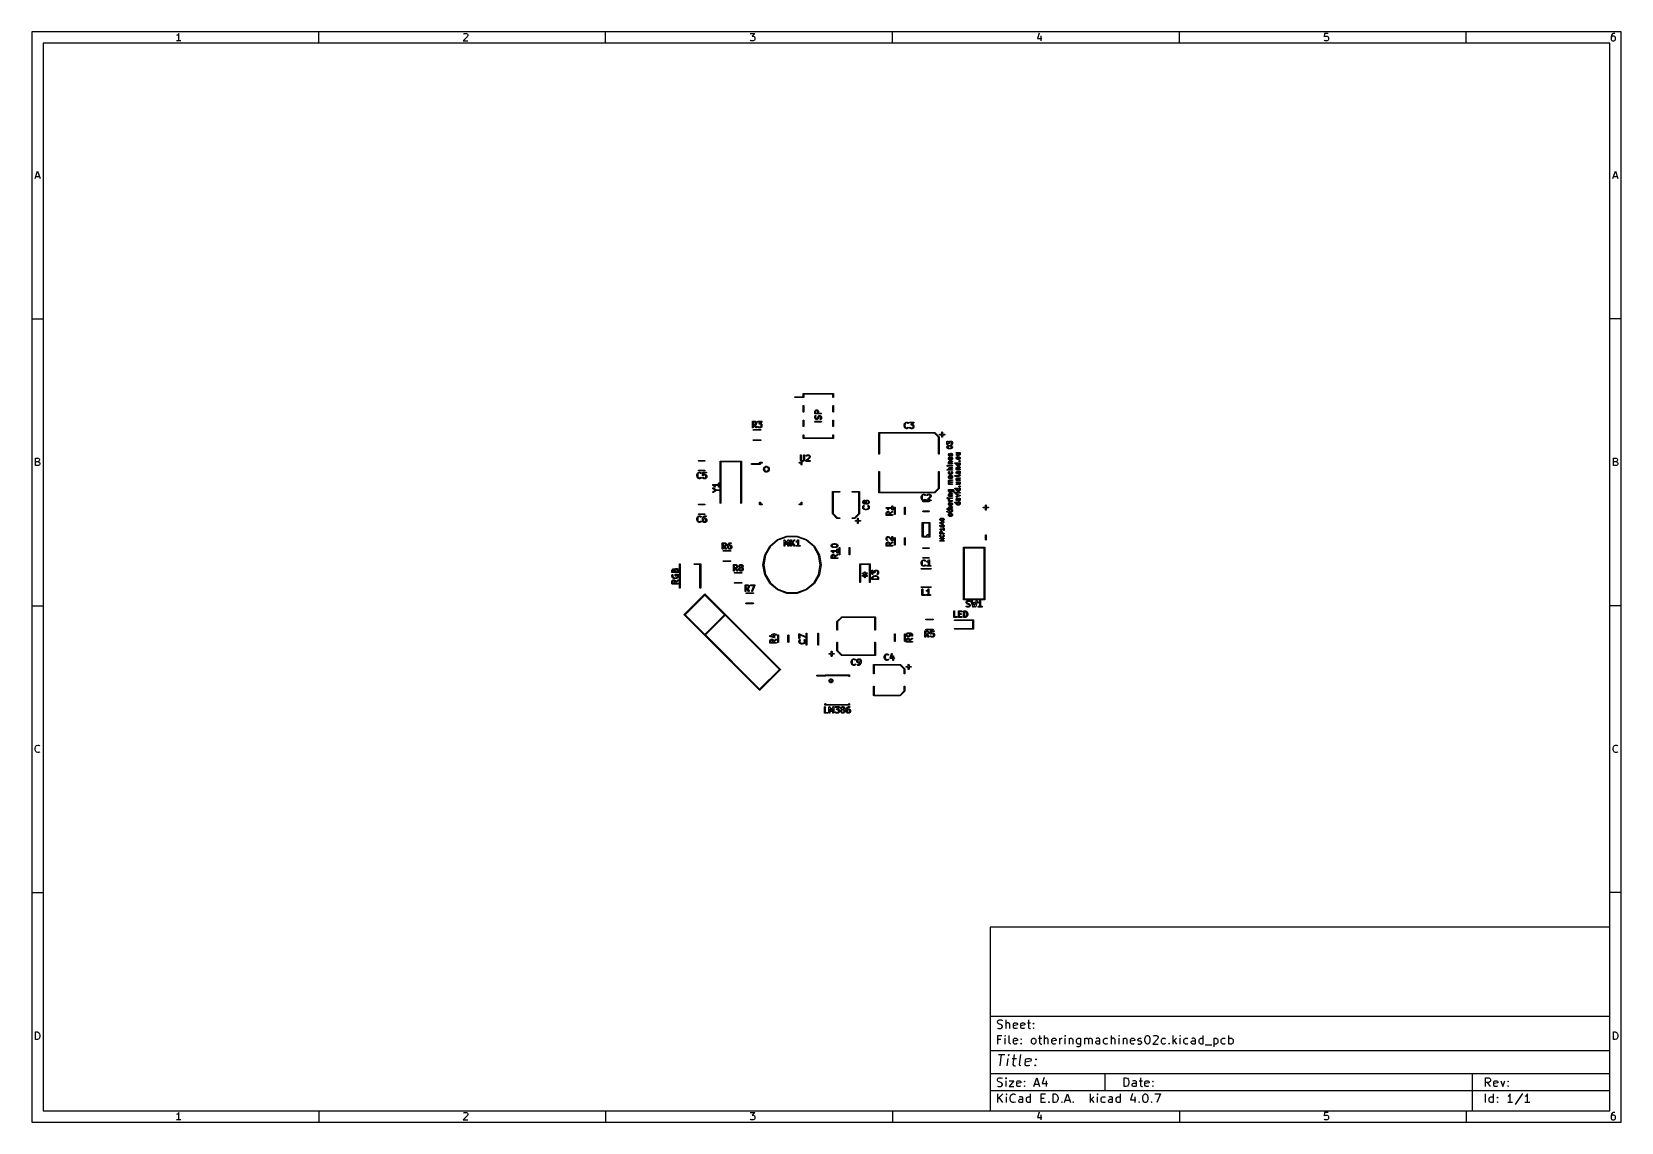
# Model space of a CAD drawing. Extents: x 10 to 287, y -200 to -10.
import ezdxf

# ---------------------------------------------------------------- set-up
doc = ezdxf.new("R2010")
doc.units = 0
doc.header["$MEASUREMENT"] = 0
doc.layers.add('BLACK', color=7, linetype='CONTINUOUS')

msp = doc.modelspace()

# ---------------------------------------------------------------- linework, layer by layer
at = {"layer": 'Black'}
for p, q in [((10, -10), (10, -200.007)), ((287.002, -10), (10, -10)), ((35.3714, -10.5976), (35.2476, -10.6595)), ((35.4952, -10.4738), (35.3714, -10.5976)), ((35.619, -10.2881), (35.4952, -10.4738)), ((35.619, -11.5881), (35.619, -10.2881)), ((60, -12), (60, -10)), ((85.9286, -10.8452), (85.1857, -11.5881)), ((85.2476, -10.4119), (85.3095, -10.35)), ((85.3095, -10.35), (85.4333, -10.2881)), ((85.4333, -10.2881), (85.7429, -10.2881)), ((85.7429, -10.2881), (85.8667, -10.35)), ((85.8667, -10.35), (85.9286, -10.4119)), ((85.9286, -10.4119), (85.9905, -10.5357)), ((85.9905, -10.6595), (85.9286, -10.8452)), ((85.9905, -10.5357), (85.9905, -10.6595)), ((110, -12), (110, -10)), ((135.186, -10.2881), (135.99, -10.2881)), ((135.99, -10.2881), (135.557, -10.7833)), ((135.557, -10.7833), (135.743, -10.7833)), ((135.743, -10.7833), (135.867, -10.8452)), ((135.867, -10.8452), (135.929, -10.9071)), ((135.929, -10.9071), (135.99, -11.031)), ((135.99, -11.031), (135.99, -11.3405)), ((160, -12), (160, -10)), ((185.557, -10.2262), (185.248, -11.1548)), ((185.867, -10.7214), (185.867, -11.5881)), ((210, -12), (210, -10)), ((235.31, -10.2881), (235.248, -10.9071)), ((235.248, -10.9071), (235.31, -10.8452)), ((235.929, -10.2881), (235.31, -10.2881)), ((235.31, -10.8452), (235.433, -10.7833)), ((235.433, -10.7833), (235.743, -10.7833)), ((235.743, -10.7833), (235.867, -10.8452)), ((235.867, -10.8452), (235.929, -10.9071)), ((235.929, -10.9071), (235.99, -11.031)), ((235.99, -11.031), (235.99, -11.3405)), ((260, -12), (260, -10)), ((285.31, -10.5976), (285.248, -10.8452)), ((285.248, -10.8452), (285.248, -11.3405)), ((285.31, -10.9071), (285.248, -11.031)), ((285.433, -10.4119), (285.31, -10.5976)), ((285.371, -10.8452), (285.31, -10.9071)), ((285.495, -10.7833), (285.371, -10.8452)), ((285.495, -10.35), (285.433, -10.4119)), ((285.619, -10.2881), (285.495, -10.35)), ((285.743, -10.7833), (285.495, -10.7833)), ((285.867, -10.2881), (285.619, -10.2881)), ((285.867, -10.8452), (285.743, -10.7833)), ((285.929, -10.9071), (285.867, -10.8452)), ((285.99, -11.031), (285.929, -10.9071)), ((285.99, -11.3405), (285.99, -11.031)), ((287.002, -200.007), (287.002, -10)), ((12, -12), (12, -198.007)), ((285.002, -12), (12, -12)), ((35.9905, -11.5881), (35.2476, -11.5881)), ((85.1857, -11.5881), (85.9905, -11.5881)), ((135.248, -11.5262), (135.186, -11.4643)), ((135.371, -11.5881), (135.248, -11.5262)), ((135.743, -11.5881), (135.371, -11.5881)), ((135.867, -11.5262), (135.743, -11.5881)), ((135.929, -11.4643), (135.867, -11.5262)), ((135.99, -11.3405), (135.929, -11.4643)), ((185.248, -11.1548), (186.052, -11.1548)), ((235.31, -11.5262), (235.248, -11.4643)), ((235.433, -11.5881), (235.31, -11.5262)), ((235.743, -11.5881), (235.433, -11.5881)), ((235.867, -11.5262), (235.743, -11.5881)), ((235.929, -11.4643), (235.867, -11.5262)), ((235.99, -11.3405), (235.929, -11.4643)), ((285.002, -198.007), (285.002, -12)), ((285.248, -11.3405), (285.31, -11.4643)), ((285.31, -11.4643), (285.371, -11.5262)), ((285.371, -11.5262), (285.495, -11.5881)), ((285.495, -11.5881), (285.743, -11.5881)), ((285.743, -11.5881), (285.867, -11.5262)), ((285.867, -11.5262), (285.929, -11.4643)), ((285.929, -11.4643), (285.99, -11.3405)), ((10.5667, -35.5881), (11, -34.2881)), ((10.6905, -35.2167), (11.3095, -35.2167)), ((11, -34.2881), (11.4333, -35.5881)), ((285.569, -35.5881), (286.002, -34.2881)), ((285.693, -35.2167), (286.312, -35.2167)), ((286.002, -34.2881), (286.436, -35.5881)), ((10, -60), (12, -60)), ((287.002, -60), (285.002, -60)), ((142.982, -73.6516), (142.989, -73.632)), ((142.982, -73.6724), (142.982, -73.6516)), ((142.989, -73.692), (142.982, -73.6724)), ((142.989, -73.632), (143.002, -73.616)), ((143.002, -73.708), (142.989, -73.692)), ((143.002, -73.616), (143.02, -73.6056)), ((143.02, -73.7184), (143.002, -73.708)), ((143.02, -73.6056), (143.041, -73.602)), ((143.041, -73.722), (143.02, -73.7184)), ((143.041, -73.602), (144.421, -73.602)), ((144.481, -73.722), (143.041, -73.722)), ((144.421, -73.092), (144.422, -73.0868)), ((144.421, -73.602), (144.421, -73.092)), ((144.422, -73.0816), (144.424, -73.0767)), ((144.422, -73.0868), (144.422, -73.0816)), ((144.424, -73.0767), (144.425, -73.0715)), ((144.425, -73.0715), (144.427, -73.0669)), ((144.427, -73.0669), (144.429, -73.062)), ((144.429, -73.062), (144.432, -73.058)), ((144.432, -73.058), (144.435, -73.0534)), ((144.435, -73.0534), (144.439, -73.0501)), ((144.439, -73.0501), (144.442, -73.046)), ((144.442, -73.046), (144.447, -73.0434)), ((144.447, -73.0434), (144.451, -73.04)), ((144.451, -73.04), (144.456, -73.0382)), ((144.456, -73.0382), (144.46, -73.0356)), ((144.46, -73.0356), (144.466, -73.0347)), ((144.466, -73.0347), (144.471, -73.0329)), ((144.471, -73.0329), (144.476, -73.0329)), ((144.476, -73.0329), (144.481, -73.032)), ((144.481, -73.032), (149.681, -73.032)), ((144.486, -73.7211), (144.481, -73.722)), ((144.491, -73.7211), (144.486, -73.7211)), ((144.496, -73.7193), (144.491, -73.7211)), ((144.502, -73.7184), (144.496, -73.7193)), ((144.506, -73.7158), (144.502, -73.7184)), ((144.511, -73.714), (144.506, -73.7158)), ((144.515, -73.7106), (144.511, -73.714)), ((144.52, -73.708), (144.515, -73.7106)), ((144.523, -73.7039), (144.52, -73.708)), ((144.527, -73.7006), (144.523, -73.7039)), ((144.53, -73.696), (144.527, -73.7006)), ((144.533, -73.692), (144.53, -73.696)), ((144.535, -73.6871), (144.533, -73.692)), ((144.537, -73.6825), (144.535, -73.6871)), ((144.538, -73.6773), (144.537, -73.6825)), ((144.54, -73.6724), (144.538, -73.6773)), ((144.541, -73.662), (144.54, -73.6672)), ((144.54, -73.6672), (144.54, -73.6724)), ((149.621, -73.152), (144.541, -73.152)), ((144.541, -73.152), (144.541, -73.662)), ((149.621, -73.662), (149.621, -73.152)), ((149.625, -73.6825), (149.621, -73.662)), ((149.635, -73.7006), (149.625, -73.6825)), ((149.651, -73.714), (149.635, -73.7006)), ((149.671, -73.7211), (149.651, -73.714)), ((149.691, -73.7211), (149.671, -73.7211)), ((149.681, -73.032), (149.686, -73.0329)), ((149.686, -73.0329), (149.691, -73.0329)), ((149.691, -73.0329), (149.696, -73.0347)), ((149.711, -73.714), (149.691, -73.7211)), ((149.696, -73.0347), (149.702, -73.0356)), ((149.702, -73.0356), (149.706, -73.0382)), ((149.706, -73.0382), (149.711, -73.04)), ((149.711, -73.04), (149.715, -73.0434)), ((149.727, -73.7006), (149.711, -73.714)), ((149.715, -73.0434), (149.72, -73.046)), ((149.72, -73.046), (149.723, -73.0501)), ((149.723, -73.0501), (149.727, -73.0534)), ((149.727, -73.0534), (149.73, -73.058)), ((149.737, -73.6825), (149.727, -73.7006)), ((149.73, -73.058), (149.733, -73.062)), ((149.733, -73.062), (149.735, -73.0669)), ((149.735, -73.0669), (149.737, -73.0715)), ((149.737, -73.0715), (149.738, -73.0767)), ((149.741, -73.662), (149.737, -73.6825)), ((149.738, -73.0767), (149.74, -73.0816)), ((149.74, -73.0816), (149.74, -73.0868)), ((149.74, -73.0868), (149.741, -73.092)), ((149.741, -73.092), (149.741, -73.662)), ((144.421, -75.182), (144.425, -75.1615)), ((144.421, -76.202), (144.421, -75.182)), ((144.425, -76.2225), (144.421, -76.202)), ((144.425, -75.1615), (144.435, -75.1434)), ((144.435, -76.2406), (144.425, -76.2225)), ((144.435, -75.1434), (144.451, -75.13)), ((144.451, -76.254), (144.435, -76.2406)), ((144.451, -75.13), (144.471, -75.1229)), ((144.471, -76.2611), (144.451, -76.254)), ((144.471, -75.1229), (144.491, -75.1229)), ((144.491, -76.2611), (144.471, -76.2611)), ((144.491, -75.1229), (144.511, -75.13)), ((144.511, -76.254), (144.491, -76.2611)), ((144.511, -75.13), (144.527, -75.1434)), ((144.527, -76.2406), (144.511, -76.254)), ((144.527, -75.1434), (144.537, -75.1615)), ((144.537, -76.2225), (144.527, -76.2406)), ((144.537, -75.1615), (144.541, -75.182)), ((144.541, -76.202), (144.537, -76.2225)), ((144.541, -75.182), (144.541, -76.202)), ((146.458, -76.1287), (146.459, -76.1244)), ((146.458, -76.5096), (146.458, -76.1287)), ((146.46, -76.5161), (146.458, -76.5096)), ((146.458, -77.081), (146.46, -77.0692)), ((146.458, -77.3191), (146.458, -77.081)), ((146.459, -77.3234), (146.458, -77.3191)), ((146.459, -76.1201), (146.461, -76.1117)), ((146.459, -76.1244), (146.459, -76.1201)), ((146.459, -77.3277), (146.459, -77.3234)), ((146.461, -77.3361), (146.459, -77.3277)), ((146.46, -76.5226), (146.46, -76.5161)), ((146.462, -76.5288), (146.46, -76.5226)), ((146.46, -77.0692), (146.462, -77.0573)), ((146.461, -76.1117), (146.463, -76.103)), ((146.463, -77.3448), (146.461, -77.3361)), ((146.463, -76.5353), (146.462, -76.5288)), ((146.462, -77.0573), (146.51, -76.9145)), ((146.463, -76.103), (146.465, -76.0993)), ((146.466, -76.541), (146.463, -76.5353)), ((146.465, -77.3485), (146.463, -77.3448)), ((146.465, -76.0993), (146.466, -76.0951)), ((146.466, -77.3527), (146.465, -77.3485)), ((146.466, -76.0951), (146.514, -75.9999)), ((146.468, -76.5471), (146.466, -76.541)), ((146.514, -77.4479), (146.466, -77.3527)), ((146.473, -76.5521), (146.468, -76.5471)), ((146.476, -76.5578), (146.473, -76.5521)), ((146.481, -76.562), (146.476, -76.5578)), ((146.485, -76.5671), (146.481, -76.562)), ((146.491, -76.5704), (146.485, -76.5671)), ((146.496, -76.5746), (146.491, -76.5704)), ((146.502, -76.5768), (146.496, -76.5746)), ((146.508, -76.5801), (146.502, -76.5768)), ((146.514, -76.5812), (146.508, -76.5801)), ((146.51, -76.9145), (146.522, -76.8916)), ((146.514, -75.9999), (146.521, -75.9902)), ((146.52, -76.5835), (146.514, -76.5812)), ((146.521, -77.4576), (146.514, -77.4479)), ((146.527, -76.5835), (146.52, -76.5835)), ((146.521, -75.9902), (146.528, -75.9804)), ((146.528, -77.4674), (146.521, -77.4576)), ((146.522, -76.8916), (146.542, -76.8743)), ((146.533, -76.5846), (146.527, -76.5835)), ((146.528, -75.9804), (146.576, -75.9328)), ((146.576, -77.515), (146.528, -77.4674)), ((147.533, -76.5846), (146.533, -76.5846)), ((146.542, -76.8743), (146.566, -76.8647)), ((146.566, -76.8647), (146.592, -76.864)), ((146.576, -75.9328), (146.585, -75.9259)), ((146.585, -77.5219), (146.576, -77.515)), ((146.585, -75.9259), (146.595, -75.9187)), ((146.595, -77.5291), (146.585, -77.5219)), ((146.592, -76.864), (146.617, -76.8722)), ((146.595, -75.9187), (146.69, -75.8711)), ((146.69, -77.5767), (146.595, -77.5291)), ((146.643, -76.0779), (146.608, -76.1464)), ((146.608, -76.1464), (146.608, -76.4346)), ((146.608, -76.4346), (146.982, -76.4346)), ((146.652, -76.9619), (146.608, -77.0932)), ((146.608, -77.0932), (146.608, -77.3014)), ((146.608, -77.3014), (146.643, -77.37)), ((146.617, -76.8722), (146.637, -76.8884)), ((146.637, -76.8884), (146.651, -76.9106)), ((146.673, -76.0474), (146.643, -76.0779)), ((146.643, -77.37), (146.673, -77.4004)), ((146.651, -76.9106), (146.656, -76.9361)), ((146.656, -76.9361), (146.652, -76.9619)), ((146.742, -76.0132), (146.673, -76.0474)), ((146.673, -77.4004), (146.742, -77.4346)), ((146.69, -75.8711), (146.694, -75.8699)), ((146.694, -75.8699), (146.698, -75.8677)), ((146.698, -75.8677), (146.707, -75.8662)), ((146.707, -75.8662), (146.715, -75.8637)), ((146.715, -75.8637), (146.72, -75.8639)), ((146.72, -75.8639), (146.724, -75.8632)), ((146.724, -75.8632), (146.867, -75.8632)), ((146.849, -76.0132), (146.742, -76.0132)), ((146.742, -77.4346), (146.801, -77.4346)), ((146.801, -77.4346), (146.87, -77.4004)), ((146.918, -76.0474), (146.849, -76.0132)), ((146.948, -77.5291), (146.853, -77.5767)), ((146.867, -75.8632), (146.871, -75.8639)), ((146.87, -77.4004), (146.9, -77.37)), ((146.871, -75.8639), (146.875, -75.8637)), ((146.875, -75.8637), (146.884, -75.8662)), ((146.884, -75.8662), (146.892, -75.8677)), ((146.892, -75.8677), (146.896, -75.8699)), ((146.896, -75.8699), (146.9, -75.8711)), ((146.9, -75.8711), (146.995, -75.9187)), ((146.9, -77.37), (146.939, -77.293)), ((146.948, -76.0779), (146.918, -76.0474)), ((146.939, -77.293), (146.984, -77.1105)), ((146.982, -76.1464), (146.948, -76.0779)), ((146.958, -77.5219), (146.948, -77.5291)), ((146.967, -77.515), (146.958, -77.5219)), ((147.015, -77.4674), (146.967, -77.515)), ((146.982, -76.4346), (146.982, -76.1464)), ((146.984, -77.1105), (146.988, -77.103)), ((146.988, -77.103), (146.99, -77.0951)), ((146.99, -77.0951), (147.038, -76.9999)), ((146.995, -75.9187), (147.005, -75.9259)), ((147.005, -75.9259), (147.015, -75.9328)), ((147.015, -75.9328), (147.063, -75.9804)), ((147.022, -77.4576), (147.015, -77.4674)), ((147.029, -77.4479), (147.022, -77.4576)), ((147.077, -77.3527), (147.029, -77.4479)), ((147.038, -76.9999), (147.045, -76.9902)), ((147.045, -76.9902), (147.052, -76.9804)), ((147.052, -76.9804), (147.099, -76.9328)), ((147.063, -75.9804), (147.069, -75.9902)), ((147.069, -75.9902), (147.077, -75.9999)), ((147.077, -75.9999), (147.124, -76.0951)), ((147.079, -77.3448), (147.077, -77.3527)), ((147.082, -77.3373), (147.079, -77.3448)), ((147.128, -77.1548), (147.082, -77.3373)), ((147.099, -76.9328), (147.109, -76.9259)), ((147.109, -76.9259), (147.119, -76.9187)), ((147.119, -76.9187), (147.214, -76.8711)), ((147.124, -76.0951), (147.126, -76.0993)), ((147.126, -76.0993), (147.128, -76.103)), ((147.128, -76.103), (147.129, -76.1117)), ((147.166, -77.0779), (147.128, -77.1548)), ((147.129, -76.1117), (147.132, -76.1201)), ((147.132, -76.1201), (147.131, -76.1244)), ((147.131, -76.1244), (147.132, -76.1287)), ((147.132, -76.1287), (147.132, -76.4346)), ((147.132, -76.4346), (147.533, -76.4346)), ((147.197, -77.0474), (147.166, -77.0779)), ((147.265, -77.0132), (147.197, -77.0474)), ((147.214, -76.8711), (147.218, -76.8699)), ((147.218, -76.8699), (147.222, -76.8677)), ((147.222, -76.8677), (147.231, -76.8662)), ((147.231, -76.8662), (147.239, -76.8637)), ((147.239, -76.8637), (147.243, -76.8639)), ((147.243, -76.8639), (147.248, -76.8632)), ((147.248, -76.8632), (147.343, -76.8632)), ((147.325, -77.0132), (147.265, -77.0132)), ((147.394, -77.0474), (147.325, -77.0132)), ((147.343, -76.8632), (147.347, -76.8639)), ((147.347, -76.8639), (147.351, -76.8637)), ((147.351, -76.8637), (147.36, -76.8662)), ((147.36, -76.8662), (147.369, -76.8677)), ((147.369, -76.8677), (147.372, -76.8699)), ((147.372, -76.8699), (147.376, -76.8711)), ((147.376, -76.8711), (147.472, -76.9187)), ((147.424, -77.0779), (147.394, -77.0474)), ((147.411, -77.5117), (147.415, -77.4859)), ((147.416, -77.5372), (147.411, -77.5117)), ((147.415, -77.4859), (147.458, -77.3546)), ((147.43, -77.5594), (147.416, -77.5372)), ((147.458, -77.1464), (147.424, -77.0779)), ((147.45, -77.5756), (147.43, -77.5594)), ((147.458, -77.3546), (147.458, -77.1464)), ((147.472, -76.9187), (147.481, -76.9259)), ((147.481, -76.9259), (147.491, -76.9328)), ((147.491, -76.9328), (147.539, -76.9804)), ((147.545, -77.5562), (147.525, -77.5735)), ((147.533, -76.4346), (147.559, -76.4391)), ((147.559, -76.5801), (147.533, -76.5846)), ((147.539, -76.9804), (147.546, -76.9902)), ((147.557, -77.5333), (147.545, -77.5562)), ((147.546, -76.9902), (147.553, -76.9999)), ((147.553, -76.9999), (147.6, -77.0951)), ((147.605, -77.3905), (147.557, -77.5333)), ((147.559, -76.4391), (147.582, -76.4522)), ((147.582, -76.5671), (147.559, -76.5801)), ((147.582, -76.4522), (147.598, -76.4721)), ((147.598, -76.5471), (147.582, -76.5671)), ((147.598, -76.4721), (147.607, -76.4966)), ((147.607, -76.5226), (147.598, -76.5471)), ((147.6, -77.0951), (147.602, -77.0993)), ((147.602, -77.0993), (147.604, -77.103)), ((147.604, -77.103), (147.605, -77.1117)), ((147.605, -77.1117), (147.608, -77.1201)), ((147.606, -77.3786), (147.605, -77.3905)), ((147.608, -77.3668), (147.606, -77.3786)), ((147.607, -76.4966), (147.607, -76.5226)), ((147.608, -77.1201), (147.608, -77.1244)), ((147.608, -77.1244), (147.608, -77.1287)), ((147.608, -77.1287), (147.608, -77.3668)), ((149.621, -75.182), (149.625, -75.1615)), ((149.621, -76.202), (149.621, -75.182)), ((149.625, -76.2225), (149.621, -76.202)), ((149.625, -75.1615), (149.635, -75.1434)), ((149.635, -76.2406), (149.625, -76.2225)), ((149.635, -75.1434), (149.651, -75.13)), ((149.651, -76.254), (149.635, -76.2406)), ((149.651, -75.13), (149.671, -75.1229)), ((149.671, -76.2611), (149.651, -76.254)), ((149.671, -75.1229), (149.691, -75.1229)), ((149.691, -76.2611), (149.671, -76.2611)), ((149.691, -75.1229), (149.711, -75.13)), ((149.711, -76.254), (149.691, -76.2611)), ((149.711, -75.13), (149.727, -75.1434)), ((149.727, -76.2406), (149.711, -76.254)), ((149.727, -75.1434), (149.737, -75.1615)), ((149.737, -76.2225), (149.727, -76.2406)), ((149.737, -75.1615), (149.741, -75.182)), ((149.741, -76.202), (149.737, -76.2225)), ((149.741, -75.182), (149.741, -76.202)), ((135.585, -77.9384), (135.586, -77.9319)), ((135.585, -78.9384), (135.585, -77.9384)), ((135.589, -78.964), (135.585, -78.9384)), ((135.586, -77.9254), (135.588, -77.9192)), ((135.586, -77.9319), (135.586, -77.9254)), ((135.588, -77.9192), (135.589, -77.9127)), ((135.589, -77.9127), (135.593, -77.907)), ((135.602, -78.9866), (135.589, -78.964)), ((135.593, -77.907), (135.595, -77.9009)), ((135.595, -77.9009), (135.599, -77.8959)), ((135.599, -77.8959), (135.602, -77.8902)), ((135.602, -77.8902), (135.607, -77.886)), ((135.622, -79.0033), (135.602, -78.9866)), ((135.607, -77.886), (135.612, -77.8809)), ((135.612, -77.8809), (135.617, -77.8776)), ((135.617, -77.8776), (135.622, -77.8734)), ((135.622, -77.8734), (135.629, -77.8712)), ((135.647, -79.0122), (135.622, -79.0033)), ((135.629, -77.8712), (135.634, -77.8679)), ((135.634, -77.8679), (135.641, -77.8668)), ((135.641, -77.8668), (135.647, -77.8645)), ((135.647, -77.8645), (135.653, -77.8645)), ((135.673, -79.0122), (135.647, -79.0122)), ((135.653, -77.8645), (135.66, -77.8634)), ((135.66, -77.8634), (136.041, -77.8634)), ((135.697, -79.0033), (135.673, -79.0122)), ((135.717, -78.9866), (135.697, -79.0033)), ((135.73, -78.964), (135.717, -78.9866)), ((135.735, -78.9384), (135.73, -78.964)), ((135.735, -78.0134), (135.735, -78.3872)), ((136.023, -78.0134), (135.735, -78.0134)), ((135.735, -78.3872), (136.023, -78.3872)), ((135.859, -78.5372), (135.735, -78.5372)), ((135.735, -78.5372), (135.735, -78.9384)), ((135.739, -79.3736), (135.746, -79.354)), ((135.739, -79.3944), (135.739, -79.3736)), ((135.746, -79.414), (135.739, -79.3944)), ((135.746, -79.354), (135.759, -79.338)), ((135.759, -79.43), (135.746, -79.414)), ((135.759, -79.338), (135.777, -79.3276)), ((135.777, -79.4404), (135.759, -79.43)), ((135.777, -79.3276), (135.798, -79.324)), ((135.798, -79.444), (135.777, -79.4404)), ((135.798, -79.324), (136.998, -79.324)), ((136.998, -79.444), (135.798, -79.444)), ((136.17, -78.9814), (135.859, -78.5372)), ((136.092, -78.0476), (136.023, -78.0134)), ((136.023, -78.3872), (136.092, -78.3529)), ((136.041, -77.8634), (136.045, -77.8641)), ((136.045, -78.5364), (136.042, -78.537)), ((136.042, -78.537), (136.293, -78.8954)), ((136.045, -77.8641), (136.049, -77.8639)), ((136.049, -78.5367), (136.045, -78.5364)), ((136.049, -77.8639), (136.058, -77.8664)), ((136.058, -78.5342), (136.049, -78.5367)), ((136.058, -77.8664), (136.067, -77.8679)), ((136.067, -78.5327), (136.058, -78.5342)), ((136.067, -77.8679), (136.07, -77.8701)), ((136.07, -78.5305), (136.067, -78.5327)), ((136.07, -77.8701), (136.074, -77.8713)), ((136.074, -78.5293), (136.07, -78.5305)), ((136.074, -77.8713), (136.17, -77.9189)), ((136.17, -78.4817), (136.074, -78.5293)), ((136.122, -78.078), (136.092, -78.0476)), ((136.092, -78.3529), (136.122, -78.3225)), ((136.156, -78.1466), (136.122, -78.078)), ((136.122, -78.3225), (136.156, -78.254)), ((136.156, -78.254), (136.156, -78.1466)), ((136.17, -77.9189), (136.179, -77.9261)), ((136.179, -78.4745), (136.17, -78.4817)), ((136.188, -78.9998), (136.17, -78.9814)), ((136.179, -77.9261), (136.189, -77.933)), ((136.189, -78.4676), (136.179, -78.4745)), ((136.212, -79.0108), (136.188, -78.9998)), ((136.189, -77.933), (136.237, -77.9806)), ((136.237, -78.42), (136.189, -78.4676)), ((136.238, -79.0131), (136.212, -79.0108)), ((136.237, -77.9806), (136.244, -77.9904)), ((136.244, -78.4102), (136.237, -78.42)), ((136.263, -79.0064), (136.238, -79.0131)), ((136.244, -77.9904), (136.251, -78.0001)), ((136.251, -78.4005), (136.244, -78.4102)), ((136.251, -78.0001), (136.298, -78.0953)), ((136.298, -78.3053), (136.251, -78.4005)), ((136.284, -78.9914), (136.263, -79.0064)), ((136.299, -78.9701), (136.284, -78.9914)), ((136.293, -78.8954), (136.304, -78.919)), ((136.298, -78.0953), (136.3, -78.0995)), ((136.3, -78.3011), (136.298, -78.3053)), ((136.306, -78.9449), (136.299, -78.9701)), ((136.3, -78.0995), (136.302, -78.1032)), ((136.302, -78.2974), (136.3, -78.3011)), ((136.302, -78.1032), (136.303, -78.1119)), ((136.303, -78.2887), (136.302, -78.2974)), ((136.303, -78.1119), (136.306, -78.1203)), ((136.306, -78.2803), (136.303, -78.2887)), ((136.304, -78.919), (136.306, -78.9449)), ((136.306, -78.1203), (136.306, -78.1246)), ((136.306, -78.1246), (136.306, -78.1289)), ((136.306, -78.1289), (136.306, -78.2717)), ((136.306, -78.2717), (136.306, -78.276)), ((136.306, -78.276), (136.306, -78.2803)), ((136.49, -78.8497), (136.492, -78.8237)), ((136.497, -78.8748), (136.49, -78.8497)), ((136.491, -77.9254), (136.5, -77.9009)), ((136.491, -77.9514), (136.491, -77.9254)), ((136.5, -77.9759), (136.491, -77.9514)), ((136.492, -78.8237), (136.503, -78.8001)), ((136.512, -78.8962), (136.497, -78.8748)), ((136.5, -77.9009), (136.516, -77.8809)), ((136.516, -77.9958), (136.5, -77.9759)), ((136.503, -78.8001), (136.522, -78.7817)), ((136.559, -78.9438), (136.512, -78.8962)), ((136.516, -77.8809), (136.539, -77.8679)), ((136.539, -78.0089), (136.516, -77.9958)), ((136.522, -78.7817), (136.545, -78.7707)), ((136.539, -77.8679), (136.565, -77.8634)), ((136.565, -78.0134), (136.539, -78.0089)), ((136.545, -78.7707), (136.571, -78.7684)), ((136.569, -78.9507), (136.559, -78.9438)), ((136.565, -77.8634), (137.184, -77.8634)), ((137.018, -78.0134), (136.565, -78.0134)), ((136.579, -78.9578), (136.569, -78.9507)), ((136.571, -78.7684), (136.596, -78.7752)), ((136.674, -79.0055), (136.579, -78.9578)), ((136.596, -78.7752), (136.618, -78.7901)), ((136.618, -78.7901), (136.657, -78.8291)), ((136.657, -78.8291), (136.725, -78.8634)), ((136.678, -79.0067), (136.674, -79.0055)), ((136.682, -79.0089), (136.678, -79.0067)), ((136.691, -79.0104), (136.682, -79.0089)), ((136.699, -79.0129), (136.691, -79.0104)), ((136.703, -79.0126), (136.699, -79.0129)), ((136.708, -79.0134), (136.703, -79.0126)), ((136.993, -79.0134), (136.708, -79.0134)), ((136.725, -78.8634), (136.976, -78.8634)), ((136.775, -78.3178), (136.777, -78.3121)), ((136.777, -78.325), (136.775, -78.3178)), ((136.777, -78.3063), (136.779, -78.2994)), ((136.777, -78.3121), (136.777, -78.3063)), ((136.777, -78.3324), (136.777, -78.325)), ((136.779, -78.3378), (136.777, -78.3324)), ((136.779, -78.2994), (136.78, -78.2922)), ((136.779, -78.3435), (136.779, -78.3378)), ((136.783, -78.3499), (136.779, -78.3435)), ((136.78, -78.2922), (136.783, -78.2873)), ((136.783, -78.2873), (136.785, -78.2818)), ((136.785, -78.3568), (136.783, -78.3499)), ((136.785, -78.2818), (136.79, -78.2762)), ((136.789, -78.3613), (136.785, -78.3568)), ((136.792, -78.3663), (136.789, -78.3613)), ((136.79, -78.2762), (136.794, -78.2699)), ((136.797, -78.3712), (136.792, -78.3663)), ((136.794, -78.2699), (137.018, -78.0134)), ((136.802, -78.3768), (136.797, -78.3712)), ((136.807, -78.3797), (136.802, -78.3768)), ((136.812, -78.3835), (136.807, -78.3797)), ((136.818, -78.3861), (136.812, -78.3835)), ((136.825, -78.3898), (136.818, -78.3861)), ((136.83, -78.3908), (136.825, -78.3898)), ((136.836, -78.3929), (136.83, -78.3908)), ((136.843, -78.3931), (136.836, -78.3929)), ((136.85, -78.3943), (136.843, -78.3931)), ((136.976, -78.3943), (136.85, -78.3943)), ((137.044, -78.4286), (136.976, -78.3943)), ((136.976, -78.8634), (137.044, -78.8291)), ((136.997, -79.0126), (136.993, -79.0134)), ((137.002, -79.0129), (136.997, -79.0126)), ((136.998, -79.324), (137.019, -79.3276)), ((137.019, -79.4404), (136.998, -79.444)), ((137.01, -79.0104), (137.002, -79.0129)), ((137.019, -79.0089), (137.01, -79.0104)), ((137.24, -77.9878), (137.013, -78.2478)), ((137.013, -78.2478), (137.019, -78.2489)), ((137.019, -78.2489), (137.023, -78.251)), ((137.023, -79.0067), (137.019, -79.0089)), ((137.019, -79.3276), (137.037, -79.338)), ((137.037, -79.43), (137.019, -79.4404)), ((137.023, -78.251), (137.027, -78.2523)), ((137.027, -79.0055), (137.023, -79.0067)), ((137.027, -78.2523), (137.122, -78.2999)), ((137.122, -78.9578), (137.027, -79.0055)), ((137.037, -79.338), (137.05, -79.354)), ((137.05, -79.414), (137.037, -79.43)), ((137.074, -78.459), (137.044, -78.4286)), ((137.044, -78.8291), (137.074, -78.7987)), ((137.05, -79.354), (137.057, -79.3736)), ((137.057, -79.3944), (137.05, -79.414)), ((137.057, -79.3736), (137.057, -79.3944)), ((137.109, -78.5275), (137.074, -78.459)), ((137.074, -78.7987), (137.109, -78.7302)), ((137.109, -78.7302), (137.109, -78.5275)), ((137.122, -78.2999), (137.132, -78.307)), ((137.132, -78.9507), (137.122, -78.9578)), ((137.132, -78.307), (137.142, -78.3139)), ((137.142, -78.9438), (137.132, -78.9507)), ((137.142, -78.3139), (137.189, -78.3615)), ((137.189, -78.8962), (137.142, -78.9438)), ((137.184, -77.8634), (137.191, -77.8647)), ((137.189, -78.3615), (137.196, -78.3714)), ((137.196, -78.8863), (137.189, -78.8962)), ((137.191, -77.8647), (137.198, -77.8648)), ((137.196, -78.3714), (137.203, -78.381)), ((137.203, -78.8767), (137.196, -78.8863)), ((137.198, -77.8648), (137.204, -77.8669)), ((137.203, -78.381), (137.251, -78.4763)), ((137.251, -78.7814), (137.203, -78.8767)), ((137.204, -77.8669), (137.209, -77.8679)), ((137.209, -77.8679), (137.216, -77.8716)), ((137.216, -77.8716), (137.223, -77.8742)), ((137.223, -77.8742), (137.227, -77.878)), ((137.227, -77.878), (137.232, -77.8809)), ((137.232, -77.8809), (137.237, -77.8865)), ((137.237, -77.8865), (137.242, -77.8914)), ((137.244, -77.9815), (137.24, -77.9878)), ((137.242, -77.8914), (137.245, -77.8964)), ((137.249, -77.9759), (137.244, -77.9815)), ((137.245, -77.8964), (137.249, -77.9009)), ((137.249, -77.9009), (137.251, -77.9078)), ((137.251, -77.9704), (137.249, -77.9759)), ((137.251, -77.9078), (137.255, -77.9142)), ((137.254, -77.9655), (137.251, -77.9704)), ((137.251, -78.4763), (137.252, -78.4804)), ((137.252, -78.7773), (137.251, -78.7814)), ((137.252, -78.4804), (137.254, -78.4842)), ((137.254, -78.7736), (137.252, -78.7773)), ((137.255, -77.9583), (137.254, -77.9655)), ((137.254, -78.4842), (137.256, -78.4928)), ((137.256, -78.7649), (137.254, -78.7736)), ((137.255, -77.9142), (137.256, -77.9199)), ((137.258, -77.9514), (137.255, -77.9583)), ((137.256, -77.9199), (137.258, -77.9254)), ((137.256, -78.4928), (137.258, -78.5012)), ((137.258, -78.7565), (137.256, -78.7649)), ((137.258, -77.9254), (137.258, -77.9327)), ((137.258, -77.9327), (137.259, -77.9399)), ((137.259, -77.9399), (137.258, -77.9456)), ((137.258, -77.9456), (137.258, -77.9514)), ((137.258, -78.5012), (137.258, -78.5056)), ((137.258, -78.5056), (137.259, -78.5098)), ((137.259, -78.7479), (137.258, -78.7522)), ((137.258, -78.7522), (137.258, -78.7565)), ((137.259, -78.5098), (137.259, -78.7479)), ((144.421, -77.722), (144.425, -77.7015)), ((144.421, -78.742), (144.421, -77.722)), ((144.425, -78.7625), (144.421, -78.742)), ((144.421, -80.262), (144.425, -80.2415)), ((144.421, -80.832), (144.421, -80.262)), ((144.425, -77.7015), (144.435, -77.6834)), ((144.435, -78.7806), (144.425, -78.7625)), ((144.425, -80.2415), (144.435, -80.2234)), ((144.435, -77.6834), (144.451, -77.67)), ((144.451, -78.794), (144.435, -78.7806)), ((144.435, -80.2234), (144.451, -80.21)), ((144.451, -77.67), (144.471, -77.6629)), ((144.471, -78.8011), (144.451, -78.794)), ((144.451, -80.21), (144.471, -80.2029)), ((144.471, -77.6629), (144.491, -77.6629)), ((144.491, -78.8011), (144.471, -78.8011)), ((144.471, -80.2029), (144.491, -80.2029)), ((144.491, -77.6629), (144.511, -77.67)), ((144.511, -78.794), (144.491, -78.8011)), ((144.491, -80.2029), (144.511, -80.21)), ((144.511, -77.67), (144.527, -77.6834)), ((144.527, -78.7806), (144.511, -78.794)), ((144.511, -80.21), (144.527, -80.2234)), ((144.527, -77.6834), (144.537, -77.7015)), ((144.537, -78.7625), (144.527, -78.7806)), ((144.527, -80.2234), (144.537, -80.2415)), ((144.537, -77.7015), (144.541, -77.722)), ((144.541, -78.742), (144.537, -78.7625)), ((144.537, -80.2415), (144.541, -80.262)), ((144.541, -77.722), (144.541, -78.742)), ((144.541, -80.262), (144.541, -80.772)), ((146.46, -77.9252), (146.468, -77.9007)), ((146.46, -77.9512), (146.46, -77.9252)), ((146.468, -77.9757), (146.46, -77.9512)), ((146.468, -77.9007), (146.485, -77.8807)), ((146.485, -77.9956), (146.468, -77.9757)), ((146.485, -77.8807), (146.508, -77.8677)), ((146.508, -78.0087), (146.485, -77.9956)), ((146.508, -77.8677), (146.533, -77.8632)), ((146.533, -78.0132), (146.508, -78.0087)), ((146.533, -77.8632), (147.533, -77.8632)), ((147.533, -78.0132), (146.533, -78.0132)), ((146.694, -77.5779), (146.69, -77.5767)), ((146.698, -77.5801), (146.694, -77.5779)), ((146.707, -77.5816), (146.698, -77.5801)), ((146.715, -77.5841), (146.707, -77.5816)), ((146.72, -77.5839), (146.715, -77.5841)), ((146.724, -77.5846), (146.72, -77.5839)), ((146.819, -77.5846), (146.724, -77.5846)), ((146.823, -77.5839), (146.819, -77.5846)), ((146.828, -77.5841), (146.823, -77.5839)), ((146.836, -77.5816), (146.828, -77.5841)), ((146.845, -77.5801), (146.836, -77.5816)), ((146.848, -77.5779), (146.845, -77.5801)), ((146.853, -77.5767), (146.848, -77.5779)), ((147.475, -77.5838), (147.45, -77.5756)), ((147.501, -77.5831), (147.475, -77.5838)), ((147.525, -77.5735), (147.501, -77.5831)), ((147.533, -77.8632), (147.559, -77.8677)), ((147.559, -78.0087), (147.533, -78.0132)), ((147.559, -77.8677), (147.582, -77.8807)), ((147.582, -77.9956), (147.559, -78.0087)), ((147.582, -77.8807), (147.598, -77.9007)), ((147.598, -77.9757), (147.582, -77.9956)), ((147.598, -77.9007), (147.607, -77.9252)), ((147.607, -77.9512), (147.598, -77.9757)), ((147.607, -77.9252), (147.607, -77.9512)), ((149.621, -77.722), (149.625, -77.7015)), ((149.621, -78.742), (149.621, -77.722)), ((149.625, -78.7625), (149.621, -78.742)), ((149.621, -80.262), (149.625, -80.2415)), ((149.621, -80.772), (149.621, -80.262)), ((149.625, -77.7015), (149.635, -77.6834)), ((149.635, -78.7806), (149.625, -78.7625)), ((149.625, -80.2415), (149.635, -80.2234)), ((149.635, -77.6834), (149.651, -77.67)), ((149.651, -78.794), (149.635, -78.7806)), ((149.635, -80.2234), (149.651, -80.21)), ((149.651, -77.67), (149.671, -77.6629)), ((149.671, -78.8011), (149.651, -78.794)), ((149.651, -80.21), (149.671, -80.2029)), ((149.671, -77.6629), (149.691, -77.6629)), ((149.691, -78.8011), (149.671, -78.8011)), ((149.671, -80.2029), (149.691, -80.2029)), ((149.691, -77.6629), (149.711, -77.67)), ((149.711, -78.794), (149.691, -78.8011)), ((149.691, -80.2029), (149.711, -80.21)), ((149.711, -77.67), (149.727, -77.6834)), ((149.727, -78.7806), (149.711, -78.794)), ((149.711, -80.21), (149.727, -80.2234)), ((149.727, -77.6834), (149.737, -77.7015)), ((149.737, -78.7625), (149.727, -78.7806)), ((149.727, -80.2234), (149.737, -80.2415)), ((149.737, -77.7015), (149.741, -77.722)), ((149.741, -78.742), (149.737, -78.7625)), ((149.737, -80.2415), (149.741, -80.262)), ((149.741, -77.722), (149.741, -78.742)), ((149.741, -80.262), (149.741, -80.832)), ((157.608, -79.88), (157.609, -79.8748)), ((157.608, -83.53), (157.608, -79.88)), ((157.609, -79.8696), (157.611, -79.8647)), ((157.609, -79.8748), (157.609, -79.8696)), ((157.611, -79.8647), (157.612, -79.8595)), ((157.612, -79.8595), (157.614, -79.8549)), ((157.614, -79.8549), (157.616, -79.85)), ((157.616, -79.85), (157.619, -79.846)), ((157.619, -79.846), (157.622, -79.8414)), ((157.622, -79.8414), (157.626, -79.8381)), ((157.626, -79.8381), (157.629, -79.834)), ((157.629, -79.834), (157.634, -79.8314)), ((157.634, -79.8314), (157.638, -79.828)), ((157.638, -79.828), (157.643, -79.8262)), ((157.643, -79.8262), (157.647, -79.8236)), ((157.647, -79.8236), (157.653, -79.8227)), ((157.653, -79.8227), (157.658, -79.8209)), ((157.658, -79.8209), (157.663, -79.8209)), ((157.663, -79.8209), (157.668, -79.82)), ((157.668, -79.82), (167.328, -79.82)), ((167.303, -79.94), (157.728, -79.94)), ((157.728, -79.94), (157.728, -83.53)), ((162.017, -78.511), (162.019, -78.5019)), ((162.017, -78.6538), (162.017, -78.511)), ((162.019, -78.6628), (162.017, -78.6538)), ((162.019, -78.5019), (162.02, -78.4928)), ((162.02, -78.672), (162.019, -78.6628)), ((162.02, -78.4928), (162.067, -78.3023)), ((162.067, -78.8625), (162.02, -78.672)), ((162.067, -78.3023), (162.07, -78.2948)), ((162.07, -78.87), (162.067, -78.8625)), ((162.07, -78.2948), (162.073, -78.2869)), ((162.073, -78.8778), (162.07, -78.87)), ((162.073, -78.2869), (162.12, -78.1917)), ((162.12, -78.9731), (162.073, -78.8778)), ((162.12, -78.1917), (162.128, -78.182)), ((162.128, -78.9827), (162.12, -78.9731)), ((162.128, -78.182), (162.134, -78.1722)), ((162.134, -78.9926), (162.128, -78.9827)), ((162.134, -78.1722), (162.23, -78.077)), ((162.23, -79.0878), (162.134, -78.9926)), ((162.211, -78.3467), (162.167, -78.5202)), ((162.167, -78.5202), (162.167, -78.6446)), ((162.167, -78.6446), (162.211, -78.8181)), ((162.249, -78.2697), (162.211, -78.3467)), ((162.211, -78.8181), (162.249, -78.8951)), ((162.23, -78.077), (162.233, -78.0745)), ((162.233, -79.0903), (162.23, -79.0878)), ((162.233, -78.0745), (162.236, -78.0713)), ((162.236, -79.0935), (162.233, -79.0903)), ((162.236, -78.0713), (162.244, -78.0671)), ((162.244, -79.0977), (162.236, -79.0935)), ((162.244, -78.0671), (162.251, -78.062)), ((162.251, -79.1027), (162.244, -79.0977)), ((162.323, -78.1956), (162.249, -78.2697)), ((162.249, -78.8951), (162.323, -78.9692)), ((162.251, -78.062), (162.255, -78.0609)), ((162.255, -79.1039), (162.251, -79.1027)), ((162.255, -78.0609), (162.259, -78.0588)), ((162.259, -79.1059), (162.255, -79.1039)), ((162.259, -78.0588), (162.402, -78.0112)), ((162.402, -79.1535), (162.259, -79.1059)), ((162.438, -78.1574), (162.323, -78.1956)), ((162.323, -78.9692), (162.438, -79.0074)), ((162.402, -78.0112), (162.414, -78.0095)), ((162.414, -79.1553), (162.402, -79.1535)), ((162.414, -78.0095), (162.426, -78.0074)), ((162.426, -79.1574), (162.414, -79.1553)), ((162.426, -78.0074), (162.521, -78.0074)), ((162.521, -79.1574), (162.426, -79.1574)), ((162.509, -78.1574), (162.438, -78.1574)), ((162.438, -79.0074), (162.509, -79.0074)), ((162.623, -78.1956), (162.509, -78.1574)), ((162.509, -79.0074), (162.623, -78.9692)), ((162.521, -78.0074), (162.533, -78.0095)), ((162.533, -79.1553), (162.521, -79.1574)), ((162.533, -78.0095), (162.545, -78.0112)), ((162.545, -79.1535), (162.533, -79.1553)), ((162.545, -78.0112), (162.687, -78.0588)), ((162.687, -79.1059), (162.545, -79.1535)), ((162.658, -78.2307), (162.623, -78.1956)), ((162.623, -78.9692), (162.658, -78.9341)), ((162.68, -78.2456), (162.658, -78.2307)), ((162.658, -78.9341), (162.68, -78.9192)), ((162.705, -78.2523), (162.68, -78.2456)), ((162.68, -78.9192), (162.705, -78.9124)), ((162.687, -78.0588), (162.691, -78.0609)), ((162.691, -79.1039), (162.687, -79.1059)), ((162.691, -78.0609), (162.695, -78.062)), ((162.695, -79.1027), (162.691, -79.1039)), ((162.695, -78.062), (162.703, -78.0671)), ((162.703, -79.0977), (162.695, -79.1027)), ((162.703, -78.0671), (162.71, -78.0713)), ((162.71, -79.0935), (162.703, -79.0977)), ((162.731, -78.2501), (162.705, -78.2523)), ((162.705, -78.9124), (162.731, -78.9147)), ((162.71, -78.0713), (162.713, -78.0745)), ((162.713, -79.0903), (162.71, -79.0935)), ((162.713, -78.0745), (162.717, -78.077)), ((162.717, -79.0878), (162.713, -79.0903)), ((162.717, -78.077), (162.764, -78.1246)), ((162.764, -79.0402), (162.717, -79.0878)), ((162.754, -78.2391), (162.731, -78.2501)), ((162.731, -78.9147), (162.754, -78.9257)), ((162.773, -78.2206), (162.754, -78.2391)), ((162.754, -78.9257), (162.773, -78.9441)), ((162.764, -78.1246), (162.779, -78.1459)), ((162.779, -79.0188), (162.764, -79.0402)), ((162.784, -78.197), (162.773, -78.2206)), ((162.773, -78.9441), (162.784, -78.9677)), ((162.779, -78.1459), (162.786, -78.1711)), ((162.786, -78.9937), (162.779, -79.0188)), ((162.786, -78.1711), (162.784, -78.197)), ((162.784, -78.9677), (162.786, -78.9937)), ((162.97, -78.9937), (162.972, -78.9677)), ((162.977, -79.0188), (162.97, -78.9937)), ((162.971, -78.0694), (162.98, -78.0449)), ((162.971, -78.0954), (162.971, -78.0694)), ((162.98, -78.1199), (162.971, -78.0954)), ((162.972, -78.9677), (162.983, -78.9441)), ((162.992, -79.0402), (162.977, -79.0188)), ((162.98, -78.0449), (162.996, -78.0249)), ((162.996, -78.1398), (162.98, -78.1199)), ((162.983, -78.9441), (163.002, -78.9257)), ((163.039, -79.0878), (162.992, -79.0402)), ((162.996, -78.0249), (163.019, -78.0119)), ((163.019, -78.1529), (162.996, -78.1398)), ((163.002, -78.9257), (163.025, -78.9147)), ((163.019, -78.0119), (163.045, -78.0074)), ((163.045, -78.1574), (163.019, -78.1529)), ((163.025, -78.9147), (163.051, -78.9124)), ((163.049, -79.0947), (163.039, -79.0878)), ((163.045, -78.0074), (163.664, -78.0074)), ((163.498, -78.1574), (163.045, -78.1574)), ((163.059, -79.1018), (163.049, -79.0947)), ((163.051, -78.9124), (163.076, -78.9192)), ((163.154, -79.1495), (163.059, -79.1018)), ((163.076, -78.9192), (163.098, -78.9341)), ((163.098, -78.9341), (163.137, -78.9731)), ((163.137, -78.9731), (163.205, -79.0074)), ((163.158, -79.1507), (163.154, -79.1495)), ((163.162, -79.1529), (163.158, -79.1507)), ((163.171, -79.1544), (163.162, -79.1529)), ((163.179, -79.1569), (163.171, -79.1544)), ((163.183, -79.1566), (163.179, -79.1569)), ((163.188, -79.1574), (163.183, -79.1566)), ((163.473, -79.1574), (163.188, -79.1574)), ((163.205, -79.0074), (163.456, -79.0074)), ((163.255, -78.4618), (163.257, -78.4561)), ((163.257, -78.469), (163.255, -78.4618)), ((163.257, -78.4503), (163.259, -78.4434)), ((163.257, -78.4561), (163.257, -78.4503)), ((163.257, -78.4764), (163.257, -78.469)), ((163.259, -78.4818), (163.257, -78.4764)), ((163.259, -78.4434), (163.26, -78.4362)), ((163.259, -78.4875), (163.259, -78.4818)), ((163.263, -78.4939), (163.259, -78.4875)), ((163.26, -78.4362), (163.263, -78.4313)), ((163.263, -78.4313), (163.265, -78.4258)), ((163.265, -78.5008), (163.263, -78.4939)), ((163.265, -78.4258), (163.27, -78.4202)), ((163.269, -78.5053), (163.265, -78.5008)), ((163.272, -78.5103), (163.269, -78.5053)), ((163.27, -78.4202), (163.274, -78.4139)), ((163.277, -78.5152), (163.272, -78.5103)), ((163.274, -78.4139), (163.498, -78.1574)), ((163.282, -78.5208), (163.277, -78.5152)), ((163.287, -78.5237), (163.282, -78.5208)), ((163.292, -78.5275), (163.287, -78.5237)), ((163.298, -78.5301), (163.292, -78.5275)), ((163.305, -78.5338), (163.298, -78.5301)), ((163.31, -78.5348), (163.305, -78.5338)), ((163.316, -78.5369), (163.31, -78.5348)), ((163.323, -78.5371), (163.316, -78.5369)), ((163.33, -78.5383), (163.323, -78.5371)), ((163.456, -78.5383), (163.33, -78.5383)), ((163.524, -78.5726), (163.456, -78.5383)), ((163.456, -79.0074), (163.524, -78.9731)), ((163.477, -79.1566), (163.473, -79.1574)), ((163.482, -79.1569), (163.477, -79.1566)), ((163.49, -79.1544), (163.482, -79.1569)), ((163.499, -79.1529), (163.49, -79.1544)), ((163.72, -78.1318), (163.493, -78.3918)), ((163.493, -78.3918), (163.499, -78.3929)), ((163.499, -78.3929), (163.503, -78.395)), ((163.503, -79.1507), (163.499, -79.1529)), ((163.503, -78.395), (163.507, -78.3963)), ((163.507, -79.1495), (163.503, -79.1507)), ((163.507, -78.3963), (163.602, -78.4439)), ((163.602, -79.1018), (163.507, -79.1495)), ((163.554, -78.603), (163.524, -78.5726)), ((163.524, -78.9731), (163.554, -78.9427)), ((163.589, -78.6715), (163.554, -78.603)), ((163.554, -78.9427), (163.589, -78.8742)), ((163.589, -78.8742), (163.589, -78.6715)), ((163.602, -78.4439), (163.612, -78.451)), ((163.612, -79.0947), (163.602, -79.1018)), ((163.612, -78.451), (163.622, -78.4579)), ((163.622, -79.0878), (163.612, -79.0947)), ((163.622, -78.4579), (163.669, -78.5055)), ((163.669, -79.0402), (163.622, -79.0878)), ((163.664, -78.0074), (163.671, -78.0087)), ((163.669, -78.5055), (163.676, -78.5154)), ((163.676, -79.0303), (163.669, -79.0402)), ((163.671, -78.0087), (163.678, -78.0088)), ((163.676, -78.5154), (163.683, -78.525)), ((163.683, -79.0207), (163.676, -79.0303)), ((163.678, -78.0088), (163.684, -78.0109)), ((163.683, -78.525), (163.731, -78.6203)), ((163.731, -78.9254), (163.683, -79.0207)), ((163.684, -78.0109), (163.689, -78.0119)), ((163.689, -78.0119), (163.696, -78.0156)), ((163.696, -78.0156), (163.703, -78.0182)), ((163.703, -78.0182), (163.707, -78.022)), ((163.707, -78.022), (163.712, -78.0249)), ((163.712, -78.0249), (163.717, -78.0305)), ((163.717, -78.0305), (163.722, -78.0354)), ((163.724, -78.1255), (163.72, -78.1318)), ((163.722, -78.0354), (163.725, -78.0404)), ((163.729, -78.1199), (163.724, -78.1255)), ((163.725, -78.0404), (163.729, -78.0449)), ((163.729, -78.0449), (163.731, -78.0518)), ((163.731, -78.1144), (163.729, -78.1199)), ((163.731, -78.0518), (163.735, -78.0582)), ((163.734, -78.1095), (163.731, -78.1144)), ((163.731, -78.6203), (163.732, -78.6244)), ((163.732, -78.9213), (163.731, -78.9254)), ((163.732, -78.6244), (163.734, -78.6282)), ((163.734, -78.9176), (163.732, -78.9213)), ((163.735, -78.1023), (163.734, -78.1095)), ((163.734, -78.6282), (163.736, -78.6368)), ((163.736, -78.9089), (163.734, -78.9176)), ((163.735, -78.0582), (163.736, -78.0639)), ((163.738, -78.0954), (163.735, -78.1023)), ((163.736, -78.0639), (163.738, -78.0694)), ((163.736, -78.6368), (163.738, -78.6452)), ((163.738, -78.9005), (163.736, -78.9089)), ((163.738, -78.0694), (163.738, -78.0767)), ((163.738, -78.0767), (163.739, -78.0839)), ((163.739, -78.0839), (163.738, -78.0896)), ((163.738, -78.0896), (163.738, -78.0954)), ((163.738, -78.6452), (163.738, -78.6496)), ((163.738, -78.6496), (163.739, -78.6538)), ((163.739, -78.8919), (163.738, -78.8962)), ((163.738, -78.8962), (163.738, -78.9005)), ((163.739, -78.6538), (163.739, -78.8919)), ((168.028, -80.6649), (167.303, -79.94)), ((167.328, -79.82), (167.331, -79.8205)), ((167.331, -79.8205), (167.333, -79.8202)), ((167.333, -79.8202), (167.341, -79.8223)), ((167.341, -79.8223), (167.349, -79.8236)), ((167.349, -79.8236), (167.351, -79.8249)), ((167.351, -79.8249), (167.353, -79.8256)), ((167.353, -79.8256), (167.36, -79.8301)), ((167.36, -79.8301), (167.367, -79.834)), ((167.367, -79.834), (167.368, -79.8361)), ((167.368, -79.8361), (167.37, -79.8376)), ((167.37, -79.8376), (168.13, -80.5976)), ((168.203, -80.1784), (168.212, -80.1539)), ((168.203, -80.2045), (168.203, -80.1784)), ((168.212, -80.2289), (168.203, -80.2045)), ((168.212, -80.1539), (168.229, -80.134)), ((168.229, -80.2489), (168.212, -80.2289)), ((168.229, -80.134), (168.251, -80.121)), ((168.251, -80.2619), (168.229, -80.2489)), ((168.251, -80.121), (168.277, -80.1164)), ((168.277, -80.2664), (168.251, -80.2619)), ((168.277, -80.1164), (168.583, -80.1164)), ((168.583, -80.2664), (168.277, -80.2664)), ((168.583, -79.8105), (168.588, -79.7848)), ((168.583, -80.1164), (168.583, -79.8105)), ((168.583, -80.5724), (168.583, -80.2664)), ((168.588, -79.7848), (168.601, -79.7623)), ((168.601, -79.7623), (168.621, -79.7455)), ((168.621, -79.7455), (168.645, -79.7366)), ((168.645, -79.7366), (168.671, -79.7366)), ((168.671, -79.7366), (168.696, -79.7455)), ((168.696, -79.7455), (168.715, -79.7623)), ((168.715, -79.7623), (168.728, -79.7848)), ((168.728, -79.7848), (168.733, -79.8105)), ((168.733, -79.8105), (168.733, -80.1164)), ((168.733, -80.1164), (169.039, -80.1164)), ((169.039, -80.2664), (168.733, -80.2664)), ((168.733, -80.2664), (168.733, -80.5724)), ((169.039, -80.1164), (169.065, -80.121)), ((169.065, -80.2619), (169.039, -80.2664)), ((169.065, -80.121), (169.087, -80.134)), ((169.087, -80.2489), (169.065, -80.2619)), ((169.087, -80.134), (169.104, -80.1539)), ((169.104, -80.2289), (169.087, -80.2489)), ((169.104, -80.1539), (169.113, -80.1784)), ((169.113, -80.2045), (169.104, -80.2289)), ((169.113, -80.1784), (169.113, -80.2045)), ((135.739, -81.1336), (135.746, -81.114)), ((135.739, -81.1544), (135.739, -81.1336)), ((135.746, -81.174), (135.739, -81.1544)), ((135.746, -81.114), (135.759, -81.098)), ((135.759, -81.19), (135.746, -81.174)), ((135.759, -81.098), (135.777, -81.0876)), ((135.777, -81.2004), (135.759, -81.19)), ((135.777, -81.0876), (135.798, -81.084)), ((135.798, -81.204), (135.777, -81.2004)), ((135.798, -81.084), (136.998, -81.084)), ((136.998, -81.204), (135.798, -81.204)), ((136.998, -81.084), (137.019, -81.0876)), ((137.019, -81.2004), (136.998, -81.204)), ((137.019, -81.0876), (137.037, -81.098)), ((137.037, -81.19), (137.019, -81.2004)), ((137.037, -81.098), (137.05, -81.114)), ((137.05, -81.174), (137.037, -81.19)), ((137.05, -81.114), (137.057, -81.1336)), ((137.057, -81.1544), (137.05, -81.174)), ((137.057, -81.1336), (137.057, -81.1544)), ((144.422, -80.8372), (144.421, -80.832)), ((144.422, -80.8424), (144.422, -80.8372)), ((144.424, -80.8473), (144.422, -80.8424)), ((144.425, -80.8525), (144.424, -80.8473)), ((144.427, -80.8571), (144.425, -80.8525)), ((144.429, -80.862), (144.427, -80.8571)), ((144.432, -80.866), (144.429, -80.862)), ((144.435, -80.8706), (144.432, -80.866)), ((144.439, -80.8739), (144.435, -80.8706)), ((144.442, -80.878), (144.439, -80.8739)), ((144.447, -80.8806), (144.442, -80.878)), ((144.451, -80.884), (144.447, -80.8806)), ((144.456, -80.8858), (144.451, -80.884)), ((144.46, -80.8884), (144.456, -80.8858)), ((144.466, -80.8893), (144.46, -80.8884)), ((144.471, -80.8911), (144.466, -80.8893)), ((144.476, -80.8911), (144.471, -80.8911)), ((144.481, -80.892), (144.476, -80.8911)), ((149.681, -80.892), (144.481, -80.892)), ((144.541, -80.772), (149.621, -80.772)), ((149.686, -80.8911), (149.681, -80.892)), ((149.691, -80.8911), (149.686, -80.8911)), ((149.696, -80.8893), (149.691, -80.8911)), ((149.702, -80.8884), (149.696, -80.8893)), ((149.706, -80.8858), (149.702, -80.8884)), ((149.711, -80.884), (149.706, -80.8858)), ((149.715, -80.8806), (149.711, -80.884)), ((149.72, -80.878), (149.715, -80.8806)), ((149.723, -80.8739), (149.72, -80.878)), ((149.727, -80.8706), (149.723, -80.8739)), ((149.73, -80.866), (149.727, -80.8706)), ((149.733, -80.862), (149.73, -80.866)), ((149.735, -80.8571), (149.733, -80.862)), ((149.737, -80.8525), (149.735, -80.8571)), ((149.738, -80.8473), (149.737, -80.8525)), ((149.74, -80.8424), (149.738, -80.8473)), ((149.741, -80.832), (149.74, -80.8372)), ((149.74, -80.8372), (149.74, -80.8424)), ((168.028, -83.53), (168.028, -80.6649)), ((168.13, -80.5976), (168.132, -80.5997)), ((168.132, -80.5997), (168.134, -80.6014)), ((168.134, -80.6014), (168.138, -80.6082)), ((168.138, -80.6082), (168.142, -80.6146)), ((168.142, -80.6146), (168.143, -80.6172)), ((168.143, -80.6172), (168.144, -80.6195)), ((168.144, -80.6195), (168.146, -80.6272)), ((168.146, -80.6272), (168.148, -80.6348)), ((168.148, -80.6348), (168.148, -80.6374)), ((168.148, -80.6374), (168.148, -80.64)), ((168.148, -80.64), (168.148, -83.53)), ((168.588, -80.598), (168.583, -80.5724)), ((168.601, -80.6206), (168.588, -80.598)), ((168.621, -80.6373), (168.601, -80.6206)), ((168.645, -80.6462), (168.621, -80.6373)), ((168.671, -80.6462), (168.645, -80.6462)), ((168.696, -80.6373), (168.671, -80.6462)), ((168.715, -80.6206), (168.696, -80.6373)), ((168.728, -80.598), (168.715, -80.6206)), ((168.733, -80.5724), (168.728, -80.598)), ((169.5, -81.3888), (169.501, -81.3815)), ((169.5, -81.884), (169.5, -81.3888)), ((169.504, -81.9096), (169.5, -81.884)), ((169.5, -82.3326), (169.503, -82.3241)), ((169.501, -82.3369), (169.5, -82.3326)), ((169.5, -82.3411), (169.501, -82.3369)), ((169.5, -82.4173), (169.5, -82.3411)), ((169.501, -82.4216), (169.5, -82.4173)), ((169.5, -82.4259), (169.501, -82.4216)), ((169.503, -82.4343), (169.5, -82.4259)), ((169.501, -81.3742), (169.503, -81.3688)), ((169.501, -81.3815), (169.501, -81.3742)), ((169.503, -81.3688), (169.504, -81.3631)), ((169.503, -82.3241), (169.504, -82.3155)), ((169.504, -82.443), (169.503, -82.4343)), ((169.504, -81.3631), (169.508, -81.3568)), ((169.517, -81.9322), (169.504, -81.9096)), ((169.504, -82.3155), (169.507, -82.3117)), ((169.507, -82.4467), (169.504, -82.443)), ((169.507, -82.3117), (169.508, -82.3076)), ((169.508, -82.4509), (169.507, -82.4467)), ((169.508, -81.3568), (169.511, -81.3499)), ((169.508, -82.3076), (169.546, -82.2314)), ((169.546, -82.5271), (169.508, -82.4509)), ((169.511, -81.3499), (169.515, -81.3456)), ((169.515, -81.3456), (169.517, -81.3406)), ((169.517, -81.3406), (169.523, -81.3358)), ((169.537, -81.9489), (169.517, -81.9322)), ((169.523, -81.3358), (169.528, -81.3303)), ((169.528, -81.3303), (169.533, -81.3275)), ((169.533, -81.3275), (169.537, -81.3238)), ((169.537, -81.3238), (169.544, -81.3213)), ((169.562, -81.9579), (169.537, -81.9489)), ((169.544, -81.3213), (169.551, -81.3178)), ((169.546, -82.2314), (169.553, -82.2218)), ((169.553, -82.5367), (169.546, -82.5271)), ((169.551, -81.3178), (169.556, -81.3169)), ((169.553, -82.2218), (169.56, -82.2119)), ((169.56, -82.5466), (169.553, -82.5367)), ((169.556, -81.3169), (169.562, -81.3149)), ((169.56, -82.2119), (169.598, -82.1738)), ((169.598, -82.5846), (169.56, -82.5466)), ((169.562, -81.3149), (169.569, -81.3149)), ((169.588, -81.9579), (169.562, -81.9579)), ((169.569, -81.3149), (169.576, -81.3138)), ((169.576, -81.3138), (169.582, -81.3149)), ((169.582, -81.3149), (169.588, -81.3149)), ((169.588, -81.3149), (169.595, -81.3174)), ((169.612, -81.9489), (169.588, -81.9579)), ((169.595, -81.3174), (169.602, -81.3188)), ((169.598, -82.1738), (169.608, -82.1669)), ((169.608, -82.5915), (169.598, -82.5846)), ((169.602, -81.3188), (169.607, -81.3218)), ((169.607, -81.3218), (169.612, -81.3238)), ((169.608, -82.1669), (169.618, -82.1598)), ((169.618, -82.5987), (169.608, -82.5915)), ((169.612, -81.3238), (169.618, -81.3285)), ((169.632, -81.9322), (169.612, -81.9489)), ((169.618, -81.3285), (169.624, -81.3323)), ((169.618, -82.1598), (169.694, -82.1217)), ((169.694, -82.6368), (169.618, -82.5987)), ((169.624, -81.3323), (169.816, -81.5003)), ((169.645, -81.9096), (169.632, -81.9322)), ((169.65, -81.884), (169.645, -81.9096)), ((169.83, -81.7119), (169.65, -81.554)), ((169.65, -81.554), (169.65, -81.884)), ((169.675, -82.3094), (169.65, -82.3588)), ((169.65, -82.3588), (169.65, -82.3996)), ((169.65, -82.3996), (169.675, -82.4491)), ((169.696, -82.2885), (169.675, -82.3094)), ((169.675, -82.4491), (169.696, -82.47)), ((169.694, -82.1217), (169.702, -82.1193)), ((169.702, -82.6391), (169.694, -82.6368)), ((169.753, -82.2595), (169.696, -82.2885)), ((169.696, -82.47), (169.753, -82.4989)), ((169.702, -82.1193), (169.709, -82.116)), ((169.709, -82.6425), (169.702, -82.6391)), ((169.709, -82.116), (169.861, -82.0779)), ((169.861, -82.6806), (169.709, -82.6425)), ((169.889, -82.2257), (169.753, -82.2595)), ((169.753, -82.4989), (169.889, -82.5328)), ((169.816, -81.5003), (169.851, -81.4314)), ((169.837, -81.7157), (169.83, -81.7119)), ((169.842, -81.7204), (169.837, -81.7157)), ((169.848, -81.7224), (169.842, -81.7204)), ((169.853, -81.7254), (169.848, -81.7224)), ((169.851, -81.4314), (169.858, -81.4218)), ((169.86, -81.7268), (169.853, -81.7254)), ((169.858, -81.4218), (169.865, -81.4119)), ((169.867, -81.7293), (169.86, -81.7268)), ((169.861, -82.0779), (169.871, -82.0773)), ((169.871, -82.6812), (169.861, -82.6806)), ((169.865, -81.4119), (169.903, -81.3738)), ((169.872, -81.7293), (169.867, -81.7293)), ((169.871, -82.0773), (169.88, -82.0757)), ((169.88, -82.6828), (169.871, -82.6812)), ((169.878, -81.7304), (169.872, -81.7293)), ((169.885, -81.7293), (169.878, -81.7304)), ((169.88, -82.0757), (170.07, -82.0757)), ((170.07, -82.6828), (169.88, -82.6828)), ((169.893, -81.7293), (169.885, -81.7293)), ((170.061, -82.2257), (169.889, -82.2257)), ((169.889, -82.5328), (170.061, -82.5328)), ((169.898, -81.7273), (169.893, -81.7293)), ((169.904, -81.7264), (169.898, -81.7273)), ((169.903, -81.3738), (169.913, -81.3669)), ((169.91, -81.7229), (169.904, -81.7264)), ((169.917, -81.7204), (169.91, -81.7229)), ((169.913, -81.3669), (169.922, -81.3598)), ((169.922, -81.7167), (169.917, -81.7204)), ((169.922, -81.3598), (169.999, -81.3217)), ((169.927, -81.7139), (169.922, -81.7167)), ((169.932, -81.7083), (169.927, -81.7139)), ((169.937, -81.7036), (169.932, -81.7083)), ((169.94, -81.6986), (169.937, -81.7036)), ((169.944, -81.6943), (169.94, -81.6986)), ((169.946, -81.6874), (169.944, -81.6943)), ((169.95, -81.6811), (169.946, -81.6874)), ((169.951, -81.6754), (169.95, -81.6811)), ((169.953, -81.67), (169.951, -81.6754)), ((169.955, -81.6554), (169.953, -81.6626)), ((169.953, -81.6626), (169.953, -81.67)), ((169.979, -81.5094), (169.955, -81.5588)), ((169.955, -81.5588), (169.955, -81.6554)), ((170, -81.4885), (169.979, -81.5094)), ((169.999, -81.3217), (170.003, -81.3204)), ((170.05, -81.4638), (170, -81.4885)), ((170.003, -81.3204), (170.006, -81.3183)), ((170.006, -81.3183), (170.015, -81.3168)), ((170.015, -81.3168), (170.023, -81.3143)), ((170.023, -81.3143), (170.028, -81.3145)), ((170.028, -81.3145), (170.032, -81.3138)), ((170.032, -81.3138), (170.223, -81.3138)), ((170.205, -81.4638), (170.05, -81.4638)), ((170.196, -82.2595), (170.061, -82.2257)), ((170.061, -82.5328), (170.196, -82.4989)), ((170.07, -82.0757), (170.079, -82.0773)), ((170.079, -82.6812), (170.07, -82.6828)), ((170.079, -82.0773), (170.088, -82.0779)), ((170.088, -82.6806), (170.079, -82.6812)), ((170.088, -82.0779), (170.241, -82.116)), ((170.241, -82.6425), (170.088, -82.6806)), ((170.254, -82.2885), (170.196, -82.2595)), ((170.196, -82.4989), (170.254, -82.47)), ((170.254, -81.4885), (170.205, -81.4638)), ((170.223, -81.3138), (170.227, -81.3145)), ((170.224, -81.8775), (170.231, -81.8523)), ((170.226, -81.9034), (170.224, -81.8775)), ((170.237, -81.927), (170.226, -81.9034)), ((170.227, -81.3145), (170.231, -81.3143)), ((170.231, -81.3143), (170.24, -81.3168)), ((170.231, -81.8523), (170.246, -81.831)), ((170.256, -81.9454), (170.237, -81.927)), ((170.24, -81.3168), (170.248, -81.3183)), ((170.241, -82.116), (170.248, -82.1193)), ((170.248, -82.6391), (170.241, -82.6425)), ((170.246, -81.831), (170.275, -81.8015)), ((170.248, -81.3183), (170.252, -81.3204)), ((170.248, -82.1193), (170.256, -82.1217)), ((170.256, -82.6368), (170.248, -82.6391)), ((170.252, -81.3204), (170.256, -81.3217)), ((170.275, -81.5094), (170.254, -81.4885)), ((170.275, -82.3094), (170.254, -82.2885)), ((170.254, -82.47), (170.275, -82.4491)), ((170.256, -81.3217), (170.332, -81.3598)), ((170.279, -81.9564), (170.256, -81.9454)), ((170.256, -82.1217), (170.332, -82.1598)), ((170.332, -82.5987), (170.256, -82.6368)), ((170.3, -81.5588), (170.275, -81.5094)), ((170.275, -81.8015), (170.3, -81.752)), ((170.3, -82.3588), (170.275, -82.3094)), ((170.275, -82.4491), (170.3, -82.3996)), ((170.305, -81.9587), (170.279, -81.9564)), ((170.3, -81.752), (170.3, -81.5588)), ((170.3, -82.3996), (170.3, -82.3588)), ((170.33, -81.952), (170.305, -81.9587)), ((170.352, -81.937), (170.33, -81.952)), ((170.332, -81.3598), (170.342, -81.3669)), ((170.332, -82.1598), (170.342, -82.1669)), ((170.342, -82.5915), (170.332, -82.5987)), ((170.342, -81.3669), (170.352, -81.3738)), ((170.342, -82.1669), (170.352, -82.1738)), ((170.352, -82.5847), (170.342, -82.5915)), ((170.352, -81.3738), (170.39, -81.4119)), ((170.39, -81.8989), (170.352, -81.937)), ((170.352, -82.1738), (170.39, -82.2119)), ((170.39, -82.5466), (170.352, -82.5847)), ((170.39, -81.4119), (170.397, -81.4218)), ((170.397, -81.8891), (170.39, -81.8989)), ((170.39, -82.2119), (170.397, -82.2218)), ((170.397, -82.5367), (170.39, -82.5466)), ((170.397, -81.4218), (170.404, -81.4314)), ((170.404, -81.8794), (170.397, -81.8891)), ((170.397, -82.2218), (170.404, -82.2314)), ((170.404, -82.5271), (170.397, -82.5367)), ((170.404, -81.4314), (170.442, -81.5076)), ((170.442, -81.8033), (170.404, -81.8794)), ((170.404, -82.2314), (170.442, -82.3076)), ((170.442, -82.4509), (170.404, -82.5271)), ((170.442, -81.5076), (170.443, -81.5117)), ((170.443, -81.7991), (170.442, -81.8033)), ((170.442, -82.3076), (170.443, -82.3117)), ((170.443, -82.4467), (170.442, -82.4509)), ((170.443, -81.5117), (170.445, -81.5155)), ((170.445, -81.7954), (170.443, -81.7991)), ((170.443, -82.3117), (170.445, -82.3155)), ((170.445, -82.443), (170.443, -82.4467)), ((170.445, -81.5155), (170.447, -81.5241)), ((170.447, -81.7867), (170.445, -81.7954)), ((170.445, -82.3155), (170.447, -82.3241)), ((170.447, -82.4343), (170.445, -82.443)), ((170.447, -81.5241), (170.449, -81.5326)), ((170.449, -81.7783), (170.447, -81.7867)), ((170.447, -82.3241), (170.449, -82.3326)), ((170.449, -82.4259), (170.447, -82.4343)), ((170.449, -81.5326), (170.449, -81.5369)), ((170.449, -81.5369), (170.45, -81.5411)), ((170.45, -81.7697), (170.449, -81.774)), ((170.449, -81.774), (170.449, -81.7783)), ((170.449, -82.3326), (170.449, -82.3369)), ((170.449, -82.3369), (170.45, -82.3411)), ((170.45, -82.4173), (170.449, -82.4216)), ((170.449, -82.4216), (170.449, -82.4259)), ((170.45, -81.5411), (170.45, -81.7697)), ((170.45, -82.3411), (170.45, -82.4173)), ((10.6595, -85.5881), (10.6595, -84.2881)), ((10.6595, -84.2881), (11.0929, -84.2881)), ((11.0929, -84.9071), (10.6595, -84.9071)), ((11.1548, -85.5881), (10.6595, -85.5881)), ((11.0929, -84.2881), (11.2167, -84.35)), ((11.2167, -84.8452), (11.0929, -84.9071)), ((11.0929, -84.9071), (11.2786, -84.969)), ((11.2786, -85.5262), (11.1548, -85.5881)), ((11.2167, -84.35), (11.2786, -84.4119)), ((11.2786, -84.7833), (11.2167, -84.8452)), ((11.2786, -84.4119), (11.3405, -84.5357)), ((11.3405, -84.6595), (11.2786, -84.7833)), ((11.2786, -84.969), (11.3405, -85.031)), ((11.3405, -85.4643), (11.2786, -85.5262)), ((11.3405, -84.5357), (11.3405, -84.6595)), ((11.3405, -85.031), (11.4024, -85.1548)), ((11.4024, -85.3405), (11.3405, -85.4643)), ((11.4024, -85.1548), (11.4024, -85.3405)), ((126.207, -84.7376), (126.214, -84.718)), ((126.207, -84.7584), (126.207, -84.7376)), ((126.214, -84.778), (126.207, -84.7584)), ((126.214, -84.718), (126.227, -84.702)), ((126.227, -84.794), (126.214, -84.778)), ((126.227, -84.702), (126.245, -84.6916)), ((126.245, -84.8044), (126.227, -84.794)), ((126.245, -84.6916), (126.266, -84.688)), ((126.266, -84.808), (126.245, -84.8044)), ((126.266, -84.688), (127.266, -84.688)), ((127.266, -84.808), (126.266, -84.808)), ((127.266, -84.688), (127.287, -84.6916)), ((127.287, -84.8044), (127.266, -84.808)), ((127.287, -84.6916), (127.305, -84.702)), ((127.305, -84.794), (127.287, -84.8044)), ((127.305, -84.702), (127.318, -84.718)), ((127.318, -84.778), (127.305, -84.794)), ((127.318, -84.718), (127.325, -84.7376)), ((127.325, -84.7584), (127.318, -84.778)), ((127.325, -84.7376), (127.325, -84.7584)), ((129.966, -84.858), (129.967, -84.8528)), ((129.966, -92.108), (129.966, -84.858)), ((129.967, -84.8476), (129.969, -84.8427)), ((129.967, -84.8528), (129.967, -84.8476)), ((129.969, -84.8427), (129.97, -84.8375)), ((129.97, -84.8375), (129.972, -84.8329)), ((129.972, -84.8329), (129.974, -84.828)), ((129.974, -84.828), (129.977, -84.824)), ((129.977, -84.824), (129.98, -84.8194)), ((129.98, -84.8194), (129.984, -84.8161)), ((129.984, -84.8161), (129.987, -84.812)), ((129.987, -84.812), (129.992, -84.8094)), ((129.992, -84.8094), (129.996, -84.806)), ((129.996, -84.806), (130.001, -84.8042)), ((130.001, -84.8042), (130.005, -84.8016)), ((130.005, -84.8016), (130.011, -84.8007)), ((130.011, -84.8007), (130.016, -84.7989)), ((130.016, -84.7989), (130.021, -84.7989)), ((130.021, -84.7989), (130.026, -84.798)), ((130.026, -84.798), (133.626, -84.798)), ((133.566, -84.918), (130.086, -84.918)), ((130.086, -84.918), (130.086, -92.108)), ((133.566, -92.108), (133.566, -84.918)), ((133.626, -84.798), (133.631, -84.7989)), ((133.631, -84.7989), (133.636, -84.7989)), ((133.636, -84.7989), (133.641, -84.8007)), ((133.641, -84.8007), (133.647, -84.8016)), ((133.647, -84.8016), (133.651, -84.8042)), ((133.651, -84.8042), (133.656, -84.806)), ((133.656, -84.806), (133.66, -84.8094)), ((133.66, -84.8094), (133.665, -84.812)), ((133.665, -84.812), (133.668, -84.8161)), ((133.668, -84.8161), (133.672, -84.8194)), ((133.672, -84.8194), (133.675, -84.824)), ((133.675, -84.824), (133.678, -84.828)), ((133.678, -84.828), (133.68, -84.8329)), ((133.68, -84.8329), (133.682, -84.8375)), ((133.682, -84.8375), (133.683, -84.8427)), ((133.683, -84.8427), (133.685, -84.8476)), ((133.685, -84.8476), (133.685, -84.8528)), ((133.685, -84.8528), (133.686, -84.858)), ((133.686, -84.858), (133.686, -92.108)), ((135.406, -85.303), (135.415, -85.2785)), ((135.406, -85.329), (135.406, -85.303)), ((135.415, -85.3535), (135.406, -85.329)), ((135.415, -85.2785), (135.432, -85.2585)), ((135.432, -85.3735), (135.415, -85.3535)), ((135.432, -85.2585), (135.454, -85.2455)), ((135.454, -85.3865), (135.432, -85.3735)), ((135.454, -85.2455), (135.48, -85.241)), ((135.48, -85.391), (135.454, -85.3865)), ((135.48, -85.241), (136.83, -85.241)), ((136.905, -85.391), (135.48, -85.391)), ((136.83, -85.091), (136.831, -85.0845)), ((136.83, -85.241), (136.83, -85.091)), ((136.831, -85.078), (136.833, -85.0718)), ((136.831, -85.0845), (136.831, -85.078)), ((136.833, -85.0718), (136.835, -85.0653)), ((136.835, -85.0653), (136.838, -85.0597)), ((136.838, -85.0597), (136.84, -85.0535)), ((136.84, -85.0535), (136.844, -85.0485)), ((136.844, -85.0485), (136.848, -85.0428)), ((136.848, -85.0428), (136.853, -85.0386)), ((136.853, -85.0386), (136.857, -85.0335)), ((136.857, -85.0335), (136.862, -85.0303)), ((136.862, -85.0303), (136.868, -85.026)), ((136.868, -85.026), (136.874, -85.0238)), ((136.874, -85.0238), (136.879, -85.0205)), ((136.879, -85.0205), (136.886, -85.0194)), ((136.886, -85.0194), (136.892, -85.0171)), ((136.892, -85.0171), (136.899, -85.0171)), ((136.899, -85.0171), (136.905, -85.016)), ((136.905, -85.016), (137.23, -85.016)), ((136.911, -85.3899), (136.905, -85.391)), ((136.918, -85.3899), (136.911, -85.3899)), ((136.924, -85.3876), (136.918, -85.3899)), ((136.931, -85.3865), (136.924, -85.3876)), ((136.936, -85.3832), (136.931, -85.3865)), ((136.942, -85.381), (136.936, -85.3832)), ((136.948, -85.3767), (136.942, -85.381)), ((136.953, -85.3735), (136.948, -85.3767)), ((136.957, -85.3684), (136.953, -85.3735)), ((136.962, -85.3642), (136.957, -85.3684)), ((136.966, -85.3585), (136.962, -85.3642)), ((136.97, -85.3535), (136.966, -85.3585)), ((136.972, -85.3473), (136.97, -85.3535)), ((136.975, -85.3417), (136.972, -85.3473)), ((136.977, -85.3352), (136.975, -85.3417)), ((136.979, -85.329), (136.977, -85.3352)), ((136.98, -85.316), (136.979, -85.3225)), ((136.979, -85.3225), (136.979, -85.329)), ((137.23, -85.166), (136.98, -85.166)), ((136.98, -85.166), (136.98, -85.316)), ((137.23, -85.016), (137.256, -85.0205)), ((137.256, -85.1615), (137.23, -85.166)), ((137.256, -85.0205), (137.278, -85.0335)), ((137.278, -85.1485), (137.256, -85.1615)), ((137.278, -85.0335), (137.295, -85.0535)), ((137.295, -85.1285), (137.278, -85.1485)), ((137.295, -85.0535), (137.304, -85.078)), ((137.304, -85.104), (137.295, -85.1285)), ((137.304, -85.078), (137.304, -85.104)), ((137.643, -85.8913), (137.777, -85.7786)), ((137.777, -85.7786), (137.942, -85.7186)), ((137.968, -85.8663), (137.852, -85.9085)), ((137.942, -85.7186), (138.118, -85.7186)), ((138.092, -85.8663), (137.968, -85.8663)), ((138.208, -85.9085), (138.092, -85.8663)), ((138.118, -85.7186), (138.283, -85.7786)), ((138.283, -85.7786), (138.417, -85.8913)), ((143.756, -85.078), (143.765, -85.0535)), ((143.756, -85.104), (143.756, -85.078)), ((143.765, -85.1285), (143.756, -85.104)), ((143.765, -85.0535), (143.782, -85.0335)), ((143.782, -85.1485), (143.765, -85.1285)), ((143.782, -85.0335), (143.804, -85.0205)), ((143.804, -85.1615), (143.782, -85.1485)), ((143.804, -85.0205), (143.83, -85.016)), ((143.83, -85.166), (143.804, -85.1615)), ((143.83, -85.016), (144.155, -85.016)), ((144.08, -85.166), (143.83, -85.166)), ((143.943, -83.7804), (143.948, -83.7547)), ((143.943, -84.5899), (143.943, -83.7804)), ((143.944, -84.5942), (143.943, -84.5899)), ((143.944, -84.5985), (143.944, -84.5942)), ((143.946, -84.6069), (143.944, -84.5985)), ((143.948, -84.6156), (143.946, -84.6069)), ((143.948, -83.7547), (143.961, -83.7322)), ((143.95, -84.6193), (143.948, -84.6156)), ((143.951, -84.6234), (143.95, -84.6193)), ((143.999, -84.7187), (143.951, -84.6234)), ((143.961, -83.7322), (143.981, -83.7154)), ((143.981, -83.7154), (144.005, -83.7065)), ((144.006, -84.7283), (143.999, -84.7187)), ((144.005, -83.7065), (144.031, -83.7065)), ((144.013, -84.7382), (144.006, -84.7283)), ((144.06, -84.7858), (144.013, -84.7382)), ((144.031, -83.7065), (144.056, -83.7154)), ((144.056, -83.7154), (144.076, -83.7322)), ((144.07, -84.7927), (144.06, -84.7858)), ((144.08, -84.7998), (144.07, -84.7927)), ((144.076, -83.7322), (144.089, -83.7547)), ((144.175, -84.8475), (144.08, -84.7998)), ((144.08, -85.416), (144.08, -85.166)), ((144.085, -85.4417), (144.08, -85.416)), ((144.098, -85.4642), (144.085, -85.4417)), ((144.089, -83.7547), (144.093, -83.7804)), ((144.093, -83.7804), (144.093, -84.5722)), ((144.093, -84.5722), (144.127, -84.6407)), ((144.118, -85.481), (144.098, -85.4642)), ((144.142, -85.4899), (144.118, -85.481)), ((144.127, -84.6407), (144.158, -84.6711)), ((144.168, -85.4899), (144.142, -85.4899)), ((144.155, -85.016), (144.161, -85.0171)), ((144.158, -84.6711), (144.226, -84.7054)), ((144.161, -85.0171), (144.168, -85.0171)), ((144.168, -85.0171), (144.174, -85.0194)), ((144.192, -85.481), (144.168, -85.4899)), ((144.174, -85.0194), (144.181, -85.0205)), ((144.179, -84.8487), (144.175, -84.8475)), ((144.183, -84.8509), (144.179, -84.8487)), ((144.181, -85.0205), (144.186, -85.0238)), ((144.192, -84.8524), (144.183, -84.8509)), ((144.186, -85.0238), (144.192, -85.026)), ((144.2, -84.8549), (144.192, -84.8524)), ((144.192, -85.026), (144.198, -85.0303)), ((144.212, -85.4642), (144.192, -85.481)), ((144.198, -85.0303), (144.203, -85.0335)), ((144.204, -84.8546), (144.2, -84.8549)), ((144.203, -85.0335), (144.207, -85.0386)), ((144.209, -84.8554), (144.204, -84.8546)), ((144.207, -85.0386), (144.212, -85.0428)), ((144.399, -84.8554), (144.209, -84.8554)), ((144.212, -85.0428), (144.216, -85.0485)), ((144.225, -85.4417), (144.212, -85.4642)), ((144.216, -85.0485), (144.22, -85.0535)), ((144.22, -85.0535), (144.222, -85.0597)), ((144.222, -85.0597), (144.225, -85.0653)), ((144.225, -85.0653), (144.227, -85.0718)), ((144.23, -85.416), (144.225, -85.4417)), ((144.226, -84.7054), (144.381, -84.7054)), ((144.227, -85.0718), (144.229, -85.078)), ((144.229, -85.078), (144.229, -85.0845)), ((144.229, -85.0845), (144.23, -85.091)), ((144.23, -85.091), (144.23, -85.416)), ((144.381, -84.7054), (144.45, -84.6711)), ((144.403, -84.8546), (144.399, -84.8554)), ((144.408, -84.8549), (144.403, -84.8546)), ((144.416, -84.8524), (144.408, -84.8549)), ((144.425, -84.8509), (144.416, -84.8524)), ((144.428, -84.8487), (144.425, -84.8509)), ((144.433, -84.8475), (144.428, -84.8487)), ((144.528, -84.7998), (144.433, -84.8475)), ((144.45, -84.6711), (144.48, -84.6407)), ((144.48, -84.6407), (144.515, -84.5722)), ((144.515, -83.7804), (144.519, -83.7547)), ((144.515, -84.5722), (144.515, -83.7804)), ((144.519, -83.7547), (144.532, -83.7322)), ((144.537, -84.7927), (144.528, -84.7998)), ((144.532, -83.7322), (144.552, -83.7154)), ((144.547, -84.7858), (144.537, -84.7927)), ((144.595, -84.7382), (144.547, -84.7858)), ((144.552, -83.7154), (144.576, -83.7065)), ((144.576, -83.7065), (144.603, -83.7065)), ((144.602, -84.7283), (144.595, -84.7382)), ((144.609, -84.7187), (144.602, -84.7283)), ((144.603, -83.7065), (144.627, -83.7154)), ((144.657, -84.6234), (144.609, -84.7187)), ((144.627, -83.7154), (144.647, -83.7322)), ((144.647, -83.7322), (144.66, -83.7547)), ((144.658, -84.6193), (144.657, -84.6234)), ((144.66, -84.6156), (144.658, -84.6193)), ((144.66, -83.7547), (144.665, -83.7804)), ((144.662, -84.6069), (144.66, -84.6156)), ((144.664, -84.5985), (144.662, -84.6069)), ((144.665, -84.5899), (144.664, -84.5942)), ((144.664, -84.5942), (144.664, -84.5985)), ((144.665, -83.7804), (144.665, -84.5899)), ((144.896, -84.7738), (144.897, -84.7707)), ((144.897, -84.7836), (144.896, -84.7738)), ((144.897, -84.7674), (144.9, -84.7581)), ((144.897, -84.7707), (144.897, -84.7674)), ((144.897, -84.7934), (144.897, -84.7836)), ((144.898, -84.7965), (144.897, -84.7934)), ((144.898, -84.7998), (144.898, -84.7965)), ((144.902, -84.8087), (144.898, -84.7998)), ((144.9, -84.7581), (144.903, -84.7487)), ((144.906, -84.8179), (144.902, -84.8087)), ((144.903, -84.7487), (144.904, -84.746)), ((144.904, -84.746), (144.906, -84.7429)), ((144.906, -84.7429), (144.912, -84.7354)), ((144.908, -84.8204), (144.906, -84.8179)), ((144.909, -84.8234), (144.908, -84.8204)), ((144.916, -84.8303), (144.909, -84.8234)), ((144.912, -84.7354), (144.917, -84.7273)), ((144.922, -84.8378), (144.916, -84.8303)), ((144.917, -84.7273), (145.476, -84.1684)), ((144.925, -84.8395), (144.922, -84.8378)), ((144.927, -84.8418), (144.925, -84.8395)), ((144.936, -84.846), (144.927, -84.8418)), ((144.945, -84.8509), (144.936, -84.846)), ((144.943, -83.8691), (144.95, -83.8439)), ((144.946, -83.895), (144.943, -83.8691)), ((144.948, -84.8514), (144.945, -84.8509)), ((144.957, -83.9186), (144.946, -83.895)), ((144.951, -84.8528), (144.948, -84.8514)), ((144.95, -83.8439), (144.965, -83.8226)), ((144.961, -84.8537), (144.951, -84.8528)), ((144.975, -83.9371), (144.957, -83.9186)), ((144.97, -84.8554), (144.961, -84.8537)), ((144.965, -83.8226), (145.013, -83.775)), ((145.59, -84.8554), (144.97, -84.8554)), ((144.999, -83.9481), (144.975, -83.9371)), ((145.025, -83.9503), (144.999, -83.9481)), ((145.013, -83.775), (145.023, -83.7681)), ((145.023, -83.7681), (145.032, -83.7609)), ((145.05, -83.9436), (145.025, -83.9503)), ((145.032, -83.7609), (145.127, -83.7133)), ((145.071, -83.9287), (145.05, -83.9436)), ((145.11, -83.8896), (145.071, -83.9287)), ((145.179, -83.8554), (145.11, -83.8896)), ((145.127, -83.7133), (145.132, -83.7121)), ((145.132, -83.7121), (145.135, -83.7099)), ((145.135, -83.7099), (145.144, -83.7084)), ((145.144, -83.7084), (145.152, -83.7059)), ((145.152, -83.7059), (145.157, -83.7061)), ((145.595, -84.262), (145.152, -84.7054)), ((145.152, -84.7054), (145.59, -84.7054)), ((145.157, -83.7061), (145.161, -83.7054)), ((145.161, -83.7054), (145.399, -83.7054)), ((145.381, -83.8554), (145.179, -83.8554)), ((145.45, -83.8896), (145.381, -83.8554)), ((145.399, -83.7054), (145.403, -83.7061)), ((145.403, -83.7061), (145.408, -83.7059)), ((145.408, -83.7059), (145.416, -83.7084)), ((145.416, -83.7084), (145.425, -83.7099)), ((145.425, -83.7099), (145.428, -83.7121)), ((145.428, -83.7121), (145.433, -83.7133)), ((145.433, -83.7133), (145.528, -83.7609)), ((145.48, -83.92), (145.45, -83.8896)), ((145.476, -84.1684), (145.515, -84.0539)), ((145.515, -83.9886), (145.48, -83.92)), ((145.515, -84.0539), (145.515, -83.9886)), ((145.528, -83.7609), (145.537, -83.7681)), ((145.537, -83.7681), (145.547, -83.775)), ((145.547, -83.775), (145.595, -83.8226)), ((145.59, -84.7054), (145.615, -84.7099)), ((145.615, -84.8509), (145.59, -84.8554)), ((145.595, -83.8226), (145.602, -83.8324)), ((145.597, -84.2584), (145.595, -84.262)), ((145.601, -84.2556), (145.597, -84.2584)), ((145.605, -84.2479), (145.601, -84.2556)), ((145.602, -83.8324), (145.609, -83.8421)), ((145.61, -84.2406), (145.605, -84.2479)), ((145.609, -83.8421), (145.657, -83.9373)), ((145.611, -84.2365), (145.61, -84.2406)), ((145.613, -84.2327), (145.611, -84.2365)), ((145.661, -84.0898), (145.613, -84.2327)), ((145.615, -84.7099), (145.638, -84.7229)), ((145.638, -84.8378), (145.615, -84.8509)), ((145.638, -84.7229), (145.654, -84.7429)), ((145.654, -84.8179), (145.638, -84.8378)), ((145.654, -84.7429), (145.663, -84.7674)), ((145.663, -84.7934), (145.654, -84.8179)), ((145.657, -83.9373), (145.658, -83.9415)), ((145.658, -83.9415), (145.66, -83.9452)), ((145.66, -83.9452), (145.662, -83.9539)), ((145.662, -84.0779), (145.661, -84.0898)), ((145.662, -83.9539), (145.664, -83.9623)), ((145.665, -84.0661), (145.662, -84.0779)), ((145.663, -84.7674), (145.663, -84.7934)), ((145.664, -83.9623), (145.664, -83.9666)), ((145.664, -83.9666), (145.665, -83.9709)), ((145.665, -83.9709), (145.665, -84.0661)), ((157.612, -83.5505), (157.608, -83.53)), ((157.622, -83.5686), (157.612, -83.5505)), ((157.638, -83.582), (157.622, -83.5686)), ((157.658, -83.5891), (157.638, -83.582)), ((157.678, -83.5891), (157.658, -83.5891)), ((157.698, -83.582), (157.678, -83.5891)), ((157.714, -83.5686), (157.698, -83.582)), ((157.724, -83.5505), (157.714, -83.5686)), ((157.728, -83.53), (157.724, -83.5505)), ((168.032, -83.5505), (168.028, -83.53)), ((168.042, -83.5686), (168.032, -83.5505)), ((168.058, -83.582), (168.042, -83.5686)), ((168.078, -83.5891), (168.058, -83.582)), ((168.098, -83.5891), (168.078, -83.5891)), ((168.118, -83.582), (168.098, -83.5891)), ((168.134, -83.5686), (168.118, -83.582)), ((168.144, -83.5505), (168.134, -83.5686)), ((168.148, -83.53), (168.144, -83.5505)), ((169.5, -85.6108), (169.501, -85.6076)), ((169.501, -85.6173), (169.5, -85.6108)), ((169.5, -85.6239), (169.501, -85.6173)), ((169.501, -85.6271), (169.5, -85.6239)), ((169.501, -85.6043), (169.502, -85.6012)), ((169.501, -85.6076), (169.501, -85.6043)), ((169.501, -85.6304), (169.501, -85.6271)), ((169.502, -85.6335), (169.501, -85.6304)), ((169.502, -85.5979), (169.505, -85.592)), ((169.502, -85.6012), (169.502, -85.5979)), ((169.502, -85.6367), (169.502, -85.6335)), ((169.505, -85.6427), (169.502, -85.6367)), ((169.505, -85.592), (169.507, -85.5856)), ((169.507, -85.649), (169.505, -85.6427)), ((169.507, -85.5856), (169.509, -85.5829)), ((169.509, -85.6517), (169.507, -85.649)), ((169.509, -85.5829), (169.51, -85.5798)), ((169.51, -85.6548), (169.509, -85.6517)), ((169.51, -85.5798), (169.512, -85.5773)), ((169.512, -85.6574), (169.51, -85.6548)), ((169.512, -85.5773), (169.513, -85.5743)), ((169.513, -85.6603), (169.512, -85.6574)), ((169.513, -85.5743), (169.518, -85.5697)), ((169.518, -85.665), (169.513, -85.6603)), ((169.518, -85.5697), (169.522, -85.5643)), ((169.522, -85.6704), (169.518, -85.665)), ((169.522, -85.5643), (169.56, -85.5262)), ((169.56, -85.7085), (169.522, -85.6704)), ((169.56, -85.5262), (169.565, -85.5224)), ((169.565, -85.7122), (169.56, -85.7085)), ((169.565, -85.5224), (169.57, -85.5178)), ((169.57, -85.7169), (169.565, -85.7122)), ((169.57, -85.5178), (169.576, -85.515)), ((169.576, -85.7196), (169.57, -85.7169)), ((169.576, -85.515), (169.581, -85.5113)), ((169.581, -85.7234), (169.576, -85.7196)), ((169.581, -85.5113), (169.588, -85.5096)), ((169.588, -85.7251), (169.581, -85.7234)), ((169.588, -85.5096), (169.594, -85.5068)), ((169.594, -85.7279), (169.588, -85.7251)), ((169.594, -85.5068), (169.6, -85.5062)), ((169.6, -85.7284), (169.594, -85.7279)), ((169.6, -85.5062), (169.606, -85.5045)), ((169.606, -85.7301), (169.6, -85.7284)), ((169.606, -85.5045), (169.613, -85.5051)), ((169.613, -85.7296), (169.606, -85.7301)), ((169.613, -85.5051), (169.62, -85.5045)), ((169.62, -85.7301), (169.613, -85.7296)), ((169.62, -85.5045), (169.626, -85.5062)), ((169.626, -85.7284), (169.62, -85.7301)), ((169.626, -85.5062), (169.632, -85.5068)), ((169.632, -85.7279), (169.626, -85.7284)), ((169.632, -85.5068), (169.638, -85.5096)), ((169.638, -85.7251), (169.632, -85.7279)), ((169.638, -85.5096), (169.645, -85.5113)), ((169.645, -85.7234), (169.638, -85.7251)), ((169.645, -85.5113), (169.65, -85.515)), ((169.65, -85.7196), (169.645, -85.7234)), ((169.65, -85.515), (169.656, -85.5178)), ((169.656, -85.7169), (169.65, -85.7196)), ((169.656, -85.5178), (169.661, -85.5224)), ((169.661, -85.7122), (169.656, -85.7169)), ((169.661, -85.5224), (169.666, -85.5262)), ((169.666, -85.7085), (169.661, -85.7122)), ((169.666, -85.5262), (169.704, -85.5643)), ((169.704, -85.6704), (169.666, -85.7085)), ((169.704, -85.5643), (169.708, -85.5697)), ((169.708, -85.665), (169.704, -85.6704)), ((169.708, -85.5697), (169.713, -85.5743)), ((169.713, -85.6603), (169.708, -85.665)), ((169.713, -85.5743), (169.714, -85.5773)), ((169.714, -85.6574), (169.713, -85.6603)), ((169.714, -85.5773), (169.716, -85.5798)), ((169.716, -85.6548), (169.714, -85.6574)), ((169.716, -85.5798), (169.717, -85.5829)), ((169.717, -85.6517), (169.716, -85.6548)), ((169.717, -85.5829), (169.719, -85.5856)), ((169.719, -85.649), (169.717, -85.6517)), ((169.719, -85.5856), (169.721, -85.592)), ((169.721, -85.6427), (169.719, -85.649)), ((169.721, -85.592), (169.724, -85.5979)), ((169.724, -85.6367), (169.721, -85.6427)), ((169.724, -85.5979), (169.724, -85.6012)), ((169.724, -85.6012), (169.725, -85.6043)), ((169.725, -85.6304), (169.724, -85.6335)), ((169.724, -85.6335), (169.724, -85.6367)), ((169.725, -85.6043), (169.725, -85.6076)), ((169.725, -85.6076), (169.726, -85.6108)), ((169.726, -85.6108), (169.725, -85.6173)), ((169.725, -85.6173), (169.726, -85.6239)), ((169.726, -85.6239), (169.725, -85.6271)), ((169.725, -85.6271), (169.725, -85.6304)), ((169.767, -83.6278), (169.77, -83.6194)), ((169.767, -83.6321), (169.767, -83.6278)), ((169.767, -83.6364), (169.767, -83.6321)), ((169.767, -83.7507), (169.767, -83.6364)), ((169.767, -83.7549), (169.767, -83.7507)), ((169.767, -83.7592), (169.767, -83.7549)), ((169.77, -83.7677), (169.767, -83.7592)), ((169.767, -84.2754), (169.77, -84.267)), ((169.767, -84.2797), (169.767, -84.2754)), ((169.767, -84.284), (169.767, -84.2797)), ((169.767, -84.4364), (169.767, -84.284)), ((169.767, -84.4406), (169.767, -84.4364)), ((169.767, -84.445), (169.767, -84.4406)), ((169.77, -84.4534), (169.767, -84.445)), ((169.767, -84.9992), (169.77, -84.9908)), ((169.767, -85.0035), (169.767, -84.9992)), ((169.767, -85.0078), (169.767, -85.0035)), ((169.767, -85.1221), (169.767, -85.0078)), ((169.767, -85.1264), (169.767, -85.1221)), ((169.767, -85.1307), (169.767, -85.1264)), ((169.77, -85.1391), (169.767, -85.1307)), ((169.768, -85.2234), (169.777, -85.1989)), ((169.768, -85.2494), (169.768, -85.2234)), ((169.777, -85.2739), (169.768, -85.2494)), ((169.768, -85.6043), (169.777, -85.5798)), ((169.768, -85.6304), (169.768, -85.6043)), ((169.777, -85.6548), (169.768, -85.6304)), ((169.77, -83.6194), (169.771, -83.6107)), ((169.771, -83.7763), (169.77, -83.7677)), ((169.77, -84.267), (169.771, -84.2583)), ((169.771, -84.462), (169.77, -84.4534)), ((169.77, -84.9908), (169.771, -84.9822)), ((169.771, -85.1477), (169.77, -85.1391)), ((169.771, -83.6107), (169.773, -83.607)), ((169.773, -83.7801), (169.771, -83.7763)), ((169.771, -84.2583), (169.773, -84.2546)), ((169.773, -84.4658), (169.771, -84.462)), ((169.771, -84.9822), (169.773, -84.9784)), ((169.773, -85.1515), (169.771, -85.1477)), ((169.773, -83.607), (169.774, -83.6028)), ((169.774, -83.7842), (169.773, -83.7801)), ((169.773, -84.2546), (169.774, -84.2505)), ((169.774, -84.4699), (169.773, -84.4658)), ((169.773, -84.9784), (169.774, -84.9743)), ((169.774, -85.1556), (169.773, -85.1515)), ((169.774, -83.6028), (169.813, -83.5266)), ((169.813, -83.8604), (169.774, -83.7842)), ((169.774, -84.2505), (169.813, -84.1743)), ((169.813, -84.5461), (169.774, -84.4699)), ((169.774, -84.9743), (169.813, -84.8981)), ((169.789, -85.1843), (169.774, -85.1556)), ((169.777, -85.1989), (169.789, -85.1843)), ((169.793, -85.2938), (169.777, -85.2739)), ((169.777, -85.5798), (169.793, -85.5599)), ((169.793, -85.6748), (169.777, -85.6548)), ((169.816, -85.3069), (169.793, -85.2938)), ((169.793, -85.5599), (169.816, -85.5469)), ((169.816, -85.6878), (169.793, -85.6748)), ((169.813, -83.5266), (169.828, -83.5057)), ((169.819, -83.8692), (169.813, -83.8604)), ((169.813, -84.1743), (169.819, -84.1654)), ((169.819, -84.5549), (169.813, -84.5461)), ((169.813, -84.8981), (169.819, -84.8892)), ((169.842, -85.3114), (169.816, -85.3069)), ((169.816, -85.5469), (169.842, -85.5423)), ((169.842, -85.6923), (169.816, -85.6878)), ((169.825, -83.8784), (169.819, -83.8692)), ((169.819, -84.1654), (169.825, -84.1562)), ((169.825, -84.5641), (169.819, -84.5549)), ((169.819, -84.8892), (169.825, -84.8801)), ((169.827, -83.8797), (169.825, -83.8784)), ((169.825, -84.1562), (169.827, -84.155)), ((169.827, -84.5654), (169.825, -84.5641)), ((169.825, -84.8801), (169.827, -84.8788)), ((169.828, -83.8813), (169.827, -83.8797)), ((169.827, -84.155), (169.828, -84.1533)), ((169.828, -84.567), (169.827, -84.5654)), ((169.827, -84.8788), (169.828, -84.8772)), ((169.828, -83.5057), (169.85, -83.4914)), ((169.837, -83.8874), (169.828, -83.8813)), ((169.828, -84.1533), (169.837, -84.1473)), ((169.837, -84.5731), (169.828, -84.567)), ((169.828, -84.8772), (169.837, -84.8711)), ((169.846, -83.8939), (169.837, -83.8874)), ((169.837, -84.1473), (169.846, -84.1407)), ((169.846, -84.5797), (169.837, -84.5731)), ((169.837, -84.8711), (169.846, -84.8645)), ((170.375, -85.3114), (169.842, -85.3114)), ((169.842, -85.5423), (170.375, -85.5423)), ((170.375, -85.6923), (169.842, -85.6923)), ((169.922, -83.932), (169.846, -83.8939)), ((169.846, -84.1407), (169.922, -84.1026)), ((169.922, -84.6177), (169.846, -84.5797)), ((169.846, -84.8645), (169.922, -84.8264)), ((169.85, -83.4914), (169.875, -83.4853)), ((169.875, -83.4853), (169.901, -83.4883)), ((169.901, -83.4883), (169.924, -83.5)), ((169.947, -83.5937), (169.917, -83.6541)), ((169.917, -83.6541), (169.917, -83.733)), ((169.917, -83.733), (169.936, -83.771)), ((169.936, -84.2637), (169.917, -84.3017)), ((169.917, -84.3017), (169.917, -84.4187)), ((169.917, -84.4187), (169.936, -84.4567)), ((169.936, -84.9875), (169.917, -85.0255)), ((169.917, -85.0255), (169.917, -85.1044)), ((169.917, -85.1044), (169.941, -85.1539)), ((169.926, -83.9333), (169.922, -83.932)), ((169.922, -84.1026), (169.926, -84.1014)), ((169.926, -84.619), (169.922, -84.6177)), ((169.922, -84.8264), (169.926, -84.8252)), ((169.924, -83.5), (169.942, -83.5189)), ((169.93, -83.9354), (169.926, -83.9333)), ((169.926, -84.1014), (169.93, -84.0992)), ((169.93, -84.6211), (169.926, -84.619)), ((169.926, -84.8252), (169.93, -84.823)), ((169.939, -83.937), (169.93, -83.9354)), ((169.93, -84.0992), (169.939, -84.0977)), ((169.939, -84.6227), (169.93, -84.6211)), ((169.93, -84.823), (169.939, -84.8215)), ((169.936, -83.771), (169.974, -83.79)), ((169.971, -84.2461), (169.936, -84.2637)), ((169.936, -84.4567), (169.974, -84.4757)), ((169.974, -84.9685), (169.936, -84.9875)), ((169.947, -83.9395), (169.939, -83.937)), ((169.939, -84.0977), (169.947, -84.0952)), ((169.947, -84.6252), (169.939, -84.6227)), ((169.939, -84.8215), (169.947, -84.819)), ((169.941, -85.1539), (169.949, -85.1614)), ((169.942, -83.5189), (169.953, -83.5428)), ((169.954, -83.5688), (169.947, -83.5937)), ((169.952, -83.9392), (169.947, -83.9395)), ((169.947, -84.0952), (169.952, -84.0955)), ((169.952, -84.6249), (169.947, -84.6252)), ((169.947, -84.819), (169.952, -84.8193)), ((169.949, -85.1614), (170.375, -85.1614)), ((169.956, -83.94), (169.952, -83.9392)), ((169.952, -84.0955), (169.956, -84.0947)), ((169.956, -84.6257), (169.952, -84.6249)), ((169.952, -84.8193), (169.956, -84.8185)), ((169.953, -83.5428), (169.954, -83.5688)), ((169.994, -83.94), (169.956, -83.94)), ((169.956, -84.0947), (170.032, -84.0947)), ((170.261, -84.6257), (169.956, -84.6257)), ((169.956, -84.8185), (170.375, -84.8185)), ((170.017, -84.4757), (169.971, -84.2461)), ((169.974, -83.79), (169.976, -83.79)), ((169.974, -84.4757), (170.017, -84.4757)), ((170.375, -84.9685), (169.974, -84.9685)), ((169.976, -83.79), (170.014, -83.771)), ((169.998, -83.9392), (169.994, -83.94)), ((170.003, -83.9395), (169.998, -83.9392)), ((170.011, -83.937), (170.003, -83.9395)), ((170.02, -83.9354), (170.011, -83.937)), ((170.014, -83.771), (170.033, -83.733)), ((170.023, -83.9333), (170.02, -83.9354)), ((170.027, -83.932), (170.023, -83.9333)), ((170.104, -83.8939), (170.027, -83.932)), ((170.032, -84.0947), (170.044, -84.0968)), ((170.033, -83.6364), (170.034, -83.6321)), ((170.033, -83.733), (170.033, -83.6364)), ((170.034, -83.6278), (170.036, -83.6194)), ((170.034, -83.6321), (170.034, -83.6278)), ((170.036, -83.6194), (170.038, -83.6107)), ((170.038, -83.6107), (170.04, -83.607)), ((170.04, -83.607), (170.041, -83.6028)), ((170.041, -83.6028), (170.079, -83.5266)), ((170.044, -84.0968), (170.056, -84.0987)), ((170.056, -84.0987), (170.057, -84.0991)), ((170.057, -84.0991), (170.058, -84.0992)), ((170.058, -84.0992), (170.068, -84.1053)), ((170.068, -84.1053), (170.079, -84.1112)), ((170.079, -83.5266), (170.086, -83.5178)), ((170.079, -84.1112), (170.08, -84.1118)), ((170.08, -84.1118), (170.08, -84.1123)), ((170.08, -84.1123), (170.088, -84.1216)), ((170.086, -83.5178), (170.092, -83.5086)), ((170.088, -84.1216), (170.096, -84.1307)), ((170.092, -83.5086), (170.094, -83.5074)), ((170.094, -83.5074), (170.095, -83.5057)), ((170.095, -83.5057), (170.104, -83.4997)), ((170.096, -84.1307), (170.096, -84.1315)), ((170.096, -84.1315), (170.097, -84.1322)), ((170.097, -84.1322), (170.101, -84.1437)), ((170.101, -84.1437), (170.106, -84.155)), ((170.104, -83.4997), (170.113, -83.4931)), ((170.113, -83.8874), (170.104, -83.8939)), ((170.106, -84.155), (170.17, -84.4757)), ((170.113, -83.4931), (170.189, -83.455)), ((170.122, -83.8813), (170.113, -83.8874)), ((170.123, -83.8797), (170.122, -83.8813)), ((170.125, -83.8784), (170.123, -83.8797)), ((170.131, -83.8692), (170.125, -83.8784)), ((170.137, -83.8604), (170.131, -83.8692)), ((170.175, -83.7842), (170.137, -83.8604)), ((170.17, -84.4757), (170.243, -84.4757)), ((170.177, -83.7801), (170.175, -83.7842)), ((170.179, -83.7763), (170.177, -83.7801)), ((170.18, -83.7677), (170.179, -83.7763)), ((170.183, -83.7592), (170.18, -83.7677)), ((170.183, -83.7507), (170.182, -83.7549)), ((170.182, -83.7549), (170.183, -83.7592)), ((170.202, -83.6161), (170.183, -83.6541)), ((170.183, -83.6541), (170.183, -83.7507)), ((170.189, -83.455), (170.193, -83.4538)), ((170.193, -83.4538), (170.197, -83.4516)), ((170.197, -83.4516), (170.206, -83.4501)), ((170.24, -83.5971), (170.202, -83.6161)), ((170.206, -83.4501), (170.214, -83.4476)), ((170.214, -83.4476), (170.218, -83.4478)), ((170.218, -83.4478), (170.223, -83.4471)), ((170.223, -83.4471), (170.261, -83.4471)), ((170.243, -83.5971), (170.24, -83.5971)), ((170.281, -83.6161), (170.243, -83.5971)), ((170.243, -84.4757), (170.281, -84.4567)), ((170.261, -83.4471), (170.265, -83.4478)), ((170.265, -84.6249), (170.261, -84.6257)), ((170.262, -83.8564), (170.27, -83.8314)), ((170.264, -83.8824), (170.262, -83.8564)), ((170.262, -84.2164), (170.264, -84.1904)), ((170.27, -84.2413), (170.262, -84.2164)), ((170.274, -83.9063), (170.264, -83.8824)), ((170.264, -84.1904), (170.274, -84.1665)), ((170.265, -83.4478), (170.269, -83.4476)), ((170.269, -84.6252), (170.265, -84.6249)), ((170.269, -83.4476), (170.278, -83.4501)), ((170.278, -84.6227), (170.269, -84.6252)), ((170.27, -83.8314), (170.3, -83.7711)), ((170.3, -84.3017), (170.27, -84.2413)), ((170.292, -83.9252), (170.274, -83.9063)), ((170.274, -84.1665), (170.292, -84.1476)), ((170.278, -83.4501), (170.286, -83.4516)), ((170.286, -84.6211), (170.278, -84.6227)), ((170.3, -83.6541), (170.281, -83.6161)), ((170.281, -84.4567), (170.3, -84.4187)), ((170.286, -83.4516), (170.29, -83.4538)), ((170.29, -84.619), (170.286, -84.6211)), ((170.29, -83.4538), (170.294, -83.455)), ((170.294, -84.6177), (170.29, -84.619)), ((170.315, -83.9368), (170.292, -83.9252)), ((170.292, -84.1476), (170.315, -84.1359)), ((170.294, -83.455), (170.37, -83.4931)), ((170.37, -84.5797), (170.294, -84.6177)), ((170.3, -83.7711), (170.3, -83.6541)), ((170.3, -84.4187), (170.3, -84.3017)), ((170.341, -83.9398), (170.315, -83.9368)), ((170.315, -84.1359), (170.341, -84.1329)), ((170.367, -83.9338), (170.341, -83.9398)), ((170.341, -84.1329), (170.367, -84.139)), ((170.388, -83.9194), (170.367, -83.9338)), ((170.367, -84.139), (170.388, -84.1533)), ((170.37, -83.4931), (170.379, -83.4997)), ((170.379, -84.5731), (170.37, -84.5797)), ((170.375, -84.8185), (170.401, -84.823)), ((170.401, -84.964), (170.375, -84.9685)), ((170.375, -85.1614), (170.401, -85.1659)), ((170.401, -85.3069), (170.375, -85.3114)), ((170.375, -85.5423), (170.401, -85.5469)), ((170.401, -85.6878), (170.375, -85.6923)), ((170.379, -83.4997), (170.388, -83.5057)), ((170.388, -84.567), (170.379, -84.5731)), ((170.388, -83.5057), (170.39, -83.5074)), ((170.404, -83.8985), (170.388, -83.9194)), ((170.388, -84.1533), (170.404, -84.1743)), ((170.39, -84.5654), (170.388, -84.567)), ((170.39, -83.5074), (170.391, -83.5086)), ((170.391, -84.5641), (170.39, -84.5654)), ((170.391, -83.5086), (170.397, -83.5178)), ((170.397, -84.555), (170.391, -84.5641)), ((170.397, -83.5178), (170.404, -83.5266)), ((170.404, -84.5461), (170.397, -84.555)), ((170.401, -84.823), (170.423, -84.8361)), ((170.423, -84.951), (170.401, -84.964)), ((170.401, -85.1659), (170.423, -85.1789)), ((170.423, -85.2938), (170.401, -85.3069)), ((170.401, -85.5469), (170.423, -85.5599)), ((170.423, -85.6748), (170.401, -85.6878)), ((170.404, -83.5266), (170.442, -83.6028)), ((170.442, -83.8223), (170.404, -83.8985)), ((170.404, -84.1743), (170.442, -84.2505)), ((170.442, -84.4699), (170.404, -84.5461)), ((170.423, -84.8361), (170.44, -84.856)), ((170.44, -84.931), (170.423, -84.951)), ((170.423, -85.1789), (170.44, -85.1989)), ((170.44, -85.2739), (170.423, -85.2938)), ((170.423, -85.5599), (170.44, -85.5798)), ((170.44, -85.6548), (170.423, -85.6748)), ((170.44, -84.856), (170.449, -84.8805)), ((170.449, -84.9065), (170.44, -84.931)), ((170.44, -85.1989), (170.449, -85.2234)), ((170.449, -85.2494), (170.44, -85.2739)), ((170.44, -85.5798), (170.449, -85.6043)), ((170.449, -85.6304), (170.44, -85.6548)), ((170.442, -83.6028), (170.443, -83.607)), ((170.443, -83.8182), (170.442, -83.8223)), ((170.442, -84.2505), (170.443, -84.2546)), ((170.443, -84.4658), (170.442, -84.4699)), ((170.443, -83.607), (170.445, -83.6107)), ((170.445, -83.8144), (170.443, -83.8182)), ((170.443, -84.2546), (170.445, -84.2583)), ((170.445, -84.462), (170.443, -84.4658)), ((170.445, -83.6107), (170.447, -83.6194)), ((170.447, -83.8058), (170.445, -83.8144)), ((170.445, -84.2583), (170.447, -84.267)), ((170.447, -84.4534), (170.445, -84.462)), ((170.447, -83.6194), (170.449, -83.6278)), ((170.449, -83.7973), (170.447, -83.8058)), ((170.447, -84.267), (170.449, -84.2754)), ((170.449, -84.445), (170.447, -84.4534)), ((170.449, -83.6278), (170.449, -83.6321)), ((170.449, -83.6321), (170.45, -83.6364)), ((170.45, -83.7888), (170.449, -83.793)), ((170.449, -83.793), (170.449, -83.7973)), ((170.449, -84.2754), (170.449, -84.2797)), ((170.449, -84.2797), (170.45, -84.284)), ((170.45, -84.4364), (170.449, -84.4406)), ((170.449, -84.4406), (170.449, -84.445)), ((170.449, -84.8805), (170.449, -84.9065)), ((170.449, -85.2234), (170.449, -85.2494)), ((170.449, -85.6043), (170.449, -85.6304)), ((170.45, -83.6364), (170.45, -83.7888)), ((170.45, -84.284), (170.45, -84.4364)), ((170.851, -85.1662), (170.86, -85.1417)), ((170.851, -85.1923), (170.851, -85.1662)), ((170.86, -85.2167), (170.851, -85.1923)), ((170.86, -85.1417), (170.877, -85.1218)), ((170.877, -85.2367), (170.86, -85.2167)), ((170.877, -85.1218), (170.899, -85.1088)), ((170.899, -85.2497), (170.877, -85.2367)), ((170.899, -85.1088), (170.925, -85.1042)), ((170.925, -85.2542), (170.899, -85.2497)), ((170.925, -85.1042), (171.725, -85.1042)), ((171.117, -85.2542), (170.925, -85.2542)), ((171.117, -84.1802), (171.12, -84.1718)), ((171.117, -84.1845), (171.117, -84.1802)), ((171.117, -84.1888), (171.117, -84.1845)), ((171.117, -84.3411), (171.117, -84.1888)), ((171.117, -84.3454), (171.117, -84.3411)), ((171.117, -84.3497), (171.117, -84.3454)), ((171.12, -84.3581), (171.117, -84.3497)), ((171.117, -85.2554), (171.117, -85.2542)), ((171.117, -85.4078), (171.117, -85.2554)), ((171.117, -85.4121), (171.117, -85.4078)), ((171.117, -85.4164), (171.117, -85.4121)), ((171.12, -85.4248), (171.117, -85.4164)), ((171.118, -83.3757), (171.127, -83.3513)), ((171.118, -83.4018), (171.118, -83.3757)), ((171.127, -83.4263), (171.118, -83.4018)), ((171.118, -83.7186), (171.127, -83.6941)), ((171.118, -83.7446), (171.118, -83.7186)), ((171.127, -83.7691), (171.118, -83.7446)), ((171.12, -84.1718), (171.121, -84.1631)), ((171.121, -84.3668), (171.12, -84.3581)), ((171.121, -85.4335), (171.12, -85.4248)), ((171.121, -84.1631), (171.123, -84.1594)), ((171.123, -84.3705), (171.121, -84.3668)), ((171.123, -85.4372), (171.121, -85.4335)), ((171.123, -84.1594), (171.124, -84.1552)), ((171.124, -84.3747), (171.123, -84.3705)), ((171.124, -85.4413), (171.123, -85.4372)), ((171.124, -84.1552), (171.163, -84.079)), ((171.163, -84.4509), (171.124, -84.3747)), ((171.163, -85.5175), (171.124, -85.4413)), ((171.127, -83.3513), (171.143, -83.3313)), ((171.143, -83.4462), (171.127, -83.4263)), ((171.127, -83.6941), (171.143, -83.6742)), ((171.143, -83.7891), (171.127, -83.7691)), ((171.143, -83.3313), (171.166, -83.3183)), ((171.166, -83.4592), (171.143, -83.4462)), ((171.143, -83.6742), (171.166, -83.6611)), ((171.166, -83.8021), (171.143, -83.7891)), ((171.163, -84.079), (171.169, -84.0702)), ((171.169, -84.4597), (171.163, -84.4509)), ((171.17, -85.5272), (171.163, -85.5175)), ((171.166, -83.3183), (171.192, -83.3138)), ((171.192, -83.4638), (171.166, -83.4592)), ((171.166, -83.6611), (171.192, -83.6566)), ((171.192, -83.8066), (171.166, -83.8021)), ((171.169, -84.0702), (171.175, -84.061)), ((171.175, -84.4689), (171.169, -84.4597)), ((171.177, -85.537), (171.17, -85.5272)), ((171.175, -84.061), (171.177, -84.0598)), ((171.177, -84.4701), (171.175, -84.4689)), ((171.177, -84.0598), (171.178, -84.0581)), ((171.178, -84.4718), (171.177, -84.4701)), ((171.215, -85.5751), (171.177, -85.537)), ((171.178, -84.0581), (171.187, -84.0521)), ((171.187, -84.4779), (171.178, -84.4718)), ((171.187, -84.0521), (171.196, -84.0455)), ((171.196, -84.4844), (171.187, -84.4779)), ((171.192, -83.3138), (171.725, -83.3138)), ((171.618, -83.4638), (171.192, -83.4638)), ((171.192, -83.6566), (171.593, -83.6566)), ((171.611, -83.8066), (171.192, -83.8066)), ((171.196, -84.0455), (171.272, -84.0074)), ((171.272, -84.5225), (171.196, -84.4844)), ((171.196, -85.8741), (171.272, -85.836)), ((171.225, -85.582), (171.215, -85.5751)), ((171.234, -85.5892), (171.225, -85.582)), ((171.31, -85.6273), (171.234, -85.5892)), ((171.286, -84.1685), (171.267, -84.2065)), ((171.267, -84.2065), (171.267, -84.3234)), ((171.267, -84.3234), (171.286, -84.3614)), ((171.276, -85.2542), (171.267, -85.2731)), ((171.267, -85.2731), (171.267, -85.3901)), ((171.267, -85.3901), (171.291, -85.4396)), ((171.272, -84.0074), (171.276, -84.0062)), ((171.276, -84.5237), (171.272, -84.5225)), ((171.272, -85.836), (171.276, -85.8347)), ((171.276, -84.0062), (171.28, -84.004)), ((171.28, -84.5259), (171.276, -84.5237)), ((171.64, -85.2542), (171.276, -85.2542)), ((171.276, -85.8347), (171.28, -85.8326)), ((171.28, -84.004), (171.289, -84.0025)), ((171.289, -84.5274), (171.28, -84.5259)), ((171.28, -85.8326), (171.289, -85.831)), ((171.321, -84.1508), (171.286, -84.1685)), ((171.286, -84.3614), (171.324, -84.3804)), ((171.289, -84.0025), (171.297, -84)), ((171.297, -84.5299), (171.289, -84.5274)), ((171.289, -85.831), (171.297, -85.8285)), ((171.291, -85.4396), (171.312, -85.4605)), ((171.297, -84), (171.302, -84.0002)), ((171.302, -84.5297), (171.297, -84.5299)), ((171.297, -85.8285), (171.302, -85.8288)), ((171.302, -84.0002), (171.306, -83.9995)), ((171.306, -84.5304), (171.302, -84.5297)), ((171.302, -85.8288), (171.306, -85.828)), ((171.306, -83.9995), (171.382, -83.9995)), ((171.611, -84.5304), (171.306, -84.5304)), ((171.306, -85.828), (171.725, -85.828)), ((171.315, -85.6285), (171.31, -85.6273)), ((171.312, -85.4605), (171.362, -85.4852)), ((171.318, -85.6307), (171.315, -85.6285)), ((171.327, -85.6322), (171.318, -85.6307)), ((171.367, -84.3804), (171.321, -84.1508)), ((171.324, -84.3804), (171.367, -84.3804)), ((171.335, -85.6347), (171.327, -85.6322)), ((171.34, -85.6344), (171.335, -85.6347)), ((171.344, -85.6352), (171.34, -85.6344)), ((171.573, -85.6352), (171.344, -85.6352)), ((171.362, -85.4852), (171.555, -85.4852)), ((171.382, -83.9995), (171.394, -84.0016)), ((171.394, -84.0016), (171.406, -84.0034)), ((171.406, -84.0034), (171.407, -84.0038)), ((171.407, -84.0038), (171.408, -84.004)), ((171.408, -84.004), (171.418, -84.0101)), ((171.418, -84.0101), (171.429, -84.0159)), ((171.429, -84.0159), (171.43, -84.0166)), ((171.43, -84.0166), (171.43, -84.017)), ((171.43, -84.017), (171.438, -84.0263)), ((171.438, -84.0263), (171.446, -84.0355)), ((171.446, -84.0355), (171.446, -84.0363)), ((171.446, -84.0363), (171.447, -84.037)), ((171.447, -84.037), (171.451, -84.0484)), ((171.451, -84.0484), (171.456, -84.0598)), ((171.456, -84.0598), (171.52, -84.3804)), ((171.52, -84.3804), (171.593, -84.3804)), ((171.555, -85.4852), (171.604, -85.4605)), ((171.577, -85.6344), (171.573, -85.6352)), ((171.574, -84.7917), (171.575, -84.7886)), ((171.575, -84.7983), (171.574, -84.7917)), ((171.574, -84.8048), (171.575, -84.7983)), ((171.575, -84.808), (171.574, -84.8048)), ((171.575, -84.7853), (171.576, -84.7822)), ((171.575, -84.7886), (171.575, -84.7853)), ((171.575, -84.8113), (171.575, -84.808)), ((171.576, -84.8144), (171.575, -84.8113)), ((171.576, -84.7789), (171.579, -84.7729)), ((171.576, -84.7822), (171.576, -84.7789)), ((171.576, -84.8177), (171.576, -84.8144)), ((171.579, -84.8236), (171.576, -84.8177)), ((171.581, -85.6347), (171.577, -85.6344)), ((171.579, -84.7729), (171.581, -84.7666)), ((171.581, -84.83), (171.579, -84.8236)), ((171.581, -84.7666), (171.583, -84.7639)), ((171.583, -84.8327), (171.581, -84.83)), ((171.59, -85.6322), (171.581, -85.6347)), ((171.583, -84.7639), (171.584, -84.7608)), ((171.584, -84.8358), (171.583, -84.8327)), ((171.584, -84.7608), (171.586, -84.7583)), ((171.586, -84.8383), (171.584, -84.8358)), ((171.586, -84.7583), (171.587, -84.7553)), ((171.587, -84.8413), (171.586, -84.8383)), ((171.587, -84.7553), (171.592, -84.7506)), ((171.592, -84.8459), (171.587, -84.8413)), ((171.598, -85.6307), (171.59, -85.6322)), ((171.592, -84.7506), (171.596, -84.7452)), ((171.596, -84.8513), (171.592, -84.8459)), ((171.593, -83.6566), (171.631, -83.6376)), ((171.593, -84.3804), (171.631, -84.3614)), ((171.596, -84.7452), (171.634, -84.7072)), ((171.634, -84.8894), (171.596, -84.8513)), ((171.602, -85.6285), (171.598, -85.6307)), ((171.606, -85.6273), (171.602, -85.6285)), ((171.604, -85.4605), (171.625, -85.4396)), ((171.682, -85.5892), (171.606, -85.6273)), ((171.615, -83.8059), (171.611, -83.8066)), ((171.615, -84.5297), (171.611, -84.5304)), ((171.612, -84.1211), (171.614, -84.0951)), ((171.62, -84.1461), (171.612, -84.1211)), ((171.614, -84.0951), (171.624, -84.0712)), ((171.619, -83.8061), (171.615, -83.8059)), ((171.619, -84.5299), (171.615, -84.5297)), ((171.625, -83.4713), (171.618, -83.4638)), ((171.628, -83.8036), (171.619, -83.8061)), ((171.628, -84.5274), (171.619, -84.5299)), ((171.65, -84.2065), (171.62, -84.1461)), ((171.624, -84.0712), (171.642, -84.0523)), ((171.65, -83.5208), (171.625, -83.4713)), ((171.625, -85.4396), (171.65, -85.3901)), ((171.636, -83.8021), (171.628, -83.8036)), ((171.636, -84.5259), (171.628, -84.5274)), ((171.631, -83.6376), (171.65, -83.5996)), ((171.631, -84.3614), (171.65, -84.3234)), ((171.634, -84.7072), (171.639, -84.7034)), ((171.639, -84.8932), (171.634, -84.8894)), ((171.64, -83.7999), (171.636, -83.8021)), ((171.64, -84.5237), (171.636, -84.5259)), ((171.639, -84.7034), (171.644, -84.6988)), ((171.644, -84.8978), (171.639, -84.8932)), ((171.644, -83.7987), (171.64, -83.7999)), ((171.644, -84.5225), (171.64, -84.5237)), ((171.65, -85.2731), (171.64, -85.2542)), ((171.642, -84.0523), (171.665, -84.0407)), ((171.72, -83.7606), (171.644, -83.7987)), ((171.72, -84.4844), (171.644, -84.5225)), ((171.644, -84.6988), (171.65, -84.696)), ((171.65, -84.9006), (171.644, -84.8978)), ((171.65, -83.5996), (171.65, -83.5208)), ((171.65, -84.3234), (171.65, -84.2065)), ((171.65, -84.696), (171.655, -84.6922)), ((171.655, -84.9044), (171.65, -84.9006)), ((171.65, -85.3901), (171.65, -85.2731)), ((171.655, -84.6922), (171.661, -84.6905)), ((171.661, -84.906), (171.655, -84.9044)), ((171.661, -84.6905), (171.667, -84.6877)), ((171.667, -84.9088), (171.661, -84.906)), ((171.665, -84.0407), (171.691, -84.0377)), ((171.667, -84.6877), (171.674, -84.6872)), ((171.674, -84.9094), (171.667, -84.9088)), ((171.674, -84.6872), (171.68, -84.6855)), ((171.68, -84.9111), (171.674, -84.9094)), ((171.68, -84.6855), (171.687, -84.686)), ((171.687, -84.9105), (171.68, -84.9111)), ((171.692, -85.582), (171.682, -85.5892)), ((171.687, -84.686), (171.693, -84.6855)), ((171.693, -84.9111), (171.687, -84.9105)), ((171.691, -84.0377), (171.717, -84.0438)), ((171.702, -85.5751), (171.692, -85.582)), ((171.693, -84.6855), (171.7, -84.6872)), ((171.7, -84.9094), (171.693, -84.9111)), ((171.7, -84.6872), (171.706, -84.6877)), ((171.706, -84.9088), (171.7, -84.9094)), ((171.74, -85.537), (171.702, -85.5751)), ((171.706, -84.6877), (171.712, -84.6905)), ((171.712, -84.906), (171.706, -84.9088)), ((171.712, -84.6905), (171.719, -84.6922)), ((171.719, -84.9044), (171.712, -84.906)), ((171.717, -84.0438), (171.738, -84.0581)), ((171.719, -84.6922), (171.724, -84.696)), ((171.724, -84.9006), (171.719, -84.9044)), ((171.729, -83.754), (171.72, -83.7606)), ((171.729, -84.4779), (171.72, -84.4844)), ((171.724, -84.696), (171.73, -84.6988)), ((171.73, -84.8978), (171.724, -84.9006)), ((171.725, -83.3138), (171.751, -83.3183)), ((171.725, -85.1042), (171.751, -85.1088)), ((171.725, -85.828), (171.751, -85.8326)), ((171.738, -83.748), (171.729, -83.754)), ((171.738, -84.4718), (171.729, -84.4779)), ((171.73, -84.6988), (171.734, -84.7034)), ((171.734, -84.8932), (171.73, -84.8978)), ((171.734, -84.7034), (171.74, -84.7072)), ((171.74, -84.8894), (171.734, -84.8932)), ((171.74, -83.7463), (171.738, -83.748)), ((171.738, -84.0581), (171.754, -84.079)), ((171.74, -84.4701), (171.738, -84.4718)), ((171.741, -83.7451), (171.74, -83.7463)), ((171.741, -84.4689), (171.74, -84.4701)), ((171.74, -84.7072), (171.778, -84.7453)), ((171.778, -84.8513), (171.74, -84.8894)), ((171.747, -85.5272), (171.74, -85.537)), ((171.747, -83.7359), (171.741, -83.7451)), ((171.747, -84.4597), (171.741, -84.4689)), ((171.754, -83.7271), (171.747, -83.7359)), ((171.754, -84.4509), (171.747, -84.4597)), ((171.754, -85.5175), (171.747, -85.5272)), ((171.751, -83.3183), (171.773, -83.3313)), ((171.751, -85.1088), (171.773, -85.1218)), ((171.751, -85.8326), (171.773, -85.8456)), ((171.792, -83.6509), (171.754, -83.7271)), ((171.754, -84.079), (171.792, -84.1552)), ((171.792, -84.3747), (171.754, -84.4509)), ((171.792, -85.4413), (171.754, -85.5175)), ((171.773, -83.3313), (171.79, -83.3513)), ((171.773, -85.1218), (171.79, -85.1417)), ((171.773, -85.8456), (171.79, -85.8655)), ((171.79, -83.4263), (171.778, -83.4408)), ((171.778, -83.4408), (171.792, -83.4695)), ((171.778, -84.7453), (171.782, -84.7506)), ((171.782, -84.8459), (171.778, -84.8513)), ((171.782, -84.7506), (171.786, -84.7553)), ((171.786, -84.8413), (171.782, -84.8459)), ((171.786, -84.7553), (171.788, -84.7583)), ((171.788, -84.8383), (171.786, -84.8413)), ((171.788, -84.7583), (171.79, -84.7608)), ((171.79, -84.8358), (171.788, -84.8383)), ((171.79, -83.3513), (171.799, -83.3757)), ((171.799, -83.4018), (171.79, -83.4263)), ((171.79, -84.7608), (171.791, -84.7639)), ((171.791, -84.8327), (171.79, -84.8358)), ((171.79, -85.1417), (171.799, -85.1662)), ((171.799, -85.1923), (171.79, -85.2167)), ((171.79, -85.2167), (171.79, -85.2171)), ((171.79, -85.2171), (171.792, -85.2219)), ((171.79, -85.8655), (171.799, -85.89)), ((171.791, -84.7639), (171.793, -84.7666)), ((171.793, -84.83), (171.791, -84.8327)), ((171.792, -83.4695), (171.793, -83.4736)), ((171.793, -83.6467), (171.792, -83.6509)), ((171.792, -84.1552), (171.793, -84.1594)), ((171.793, -84.3705), (171.792, -84.3747)), ((171.792, -85.2219), (171.793, -85.226)), ((171.793, -85.4372), (171.792, -85.4413)), ((171.793, -83.4736), (171.795, -83.4774)), ((171.795, -83.643), (171.793, -83.6467)), ((171.793, -84.1594), (171.795, -84.1631)), ((171.795, -84.3668), (171.793, -84.3705)), ((171.793, -84.7666), (171.795, -84.7729)), ((171.795, -84.8236), (171.793, -84.83)), ((171.793, -85.226), (171.795, -85.2298)), ((171.795, -85.4335), (171.793, -85.4372)), ((171.795, -83.4774), (171.797, -83.4861)), ((171.797, -83.6343), (171.795, -83.643)), ((171.795, -84.1631), (171.797, -84.1718)), ((171.797, -84.3581), (171.795, -84.3668)), ((171.795, -84.7729), (171.797, -84.7789)), ((171.797, -84.8177), (171.795, -84.8236)), ((171.795, -85.2298), (171.797, -85.2384)), ((171.797, -85.4248), (171.795, -85.4335)), ((171.797, -83.4861), (171.799, -83.4945)), ((171.799, -83.6259), (171.797, -83.6343)), ((171.797, -84.1718), (171.799, -84.1802)), ((171.799, -84.3497), (171.797, -84.3581)), ((171.797, -84.7789), (171.798, -84.7822)), ((171.798, -84.8144), (171.797, -84.8177)), ((171.797, -85.2384), (171.799, -85.2469)), ((171.799, -85.4164), (171.797, -85.4248)), ((171.798, -84.7822), (171.799, -84.7853)), ((171.799, -84.8113), (171.798, -84.8144)), ((171.799, -83.3757), (171.799, -83.4018)), ((171.799, -83.4945), (171.799, -83.4988)), ((171.799, -83.4988), (171.8, -83.503)), ((171.8, -83.6173), (171.799, -83.6216)), ((171.799, -83.6216), (171.799, -83.6259)), ((171.799, -84.1802), (171.799, -84.1845)), ((171.799, -84.1845), (171.8, -84.1888)), ((171.8, -84.3411), (171.799, -84.3454)), ((171.799, -84.3454), (171.799, -84.3497)), ((171.799, -84.7853), (171.799, -84.7886)), ((171.799, -84.7886), (171.8, -84.7917)), ((171.8, -84.7917), (171.799, -84.7983)), ((171.799, -84.7983), (171.8, -84.8048)), ((171.8, -84.8048), (171.799, -84.808)), ((171.799, -84.808), (171.799, -84.8113)), ((171.799, -85.1662), (171.799, -85.1923)), ((171.799, -85.2469), (171.799, -85.2512)), ((171.799, -85.2512), (171.8, -85.2554)), ((171.8, -85.4078), (171.799, -85.4121)), ((171.799, -85.4121), (171.799, -85.4164)), ((171.8, -83.503), (171.8, -83.6173)), ((171.8, -84.1888), (171.8, -84.3411)), ((171.8, -85.2554), (171.8, -85.4078)), ((285.662, -85.5881), (285.662, -84.2881)), ((285.662, -84.2881), (286.095, -84.2881)), ((286.095, -84.9071), (285.662, -84.9071)), ((286.157, -85.5881), (285.662, -85.5881)), ((286.095, -84.2881), (286.219, -84.35)), ((286.219, -84.8452), (286.095, -84.9071)), ((286.095, -84.9071), (286.281, -84.969)), ((286.281, -85.5262), (286.157, -85.5881)), ((286.219, -84.35), (286.281, -84.4119)), ((286.281, -84.7833), (286.219, -84.8452)), ((286.281, -84.4119), (286.343, -84.5357)), ((286.343, -84.6595), (286.281, -84.7833)), ((286.281, -84.969), (286.343, -85.031)), ((286.343, -85.4643), (286.281, -85.5262)), ((286.343, -84.5357), (286.343, -84.6595)), ((286.343, -85.031), (286.405, -85.1548)), ((286.405, -85.3405), (286.343, -85.4643)), ((286.405, -85.1548), (286.405, -85.3405)), ((125.905, -87.229), (125.907, -87.2199)), ((125.905, -87.3718), (125.905, -87.229)), ((125.907, -87.3808), (125.905, -87.3718)), ((125.907, -87.2199), (125.908, -87.2108)), ((125.908, -87.39), (125.907, -87.3808)), ((125.908, -87.2108), (125.955, -87.0203)), ((125.955, -87.5805), (125.908, -87.39)), ((125.955, -87.0203), (125.958, -87.0128)), ((125.958, -87.588), (125.955, -87.5805)), ((125.958, -87.0128), (125.961, -87.0049)), ((125.961, -87.5958), (125.958, -87.588)), ((125.961, -87.0049), (126.008, -86.9097)), ((126.008, -87.6911), (125.961, -87.5958)), ((126.008, -86.9097), (126.016, -86.9)), ((126.016, -87.7007), (126.008, -87.6911)), ((126.016, -86.9), (126.022, -86.8902)), ((126.022, -87.7106), (126.016, -87.7007)), ((126.022, -86.8902), (126.118, -86.795)), ((126.118, -87.8058), (126.022, -87.7106)), ((126.099, -87.0647), (126.055, -87.2382)), ((126.055, -87.2382), (126.055, -87.3626)), ((126.055, -87.3626), (126.099, -87.5361)), ((126.137, -86.9877), (126.099, -87.0647)), ((126.099, -87.5361), (126.137, -87.6131)), ((126.118, -86.795), (126.121, -86.7925)), ((126.121, -87.8083), (126.118, -87.8058)), ((126.121, -86.7925), (126.124, -86.7893)), ((126.124, -87.8115), (126.121, -87.8083)), ((126.124, -86.7893), (126.132, -86.7851)), ((126.132, -87.8157), (126.124, -87.8115)), ((126.132, -86.7851), (126.139, -86.78)), ((126.139, -87.8207), (126.132, -87.8157)), ((126.211, -86.9136), (126.137, -86.9877)), ((126.137, -87.6131), (126.211, -87.6872)), ((126.139, -86.78), (126.143, -86.7789)), ((126.143, -87.8219), (126.139, -87.8207)), ((126.143, -86.7789), (126.147, -86.7768)), ((126.147, -87.8239), (126.143, -87.8219)), ((126.147, -86.7768), (126.29, -86.7292)), ((126.29, -87.8715), (126.147, -87.8239)), ((126.207, -86.4376), (126.214, -86.418)), ((126.207, -86.4584), (126.207, -86.4376)), ((126.214, -86.478), (126.207, -86.4584)), ((126.326, -86.8754), (126.211, -86.9136)), ((126.211, -87.6872), (126.326, -87.7254)), ((126.214, -86.418), (126.227, -86.402)), ((126.227, -86.494), (126.214, -86.478)), ((126.227, -86.402), (126.245, -86.3916)), ((126.245, -86.5044), (126.227, -86.494)), ((126.245, -86.3916), (126.266, -86.388)), ((126.266, -86.508), (126.245, -86.5044)), ((126.266, -86.388), (127.266, -86.388)), ((127.266, -86.508), (126.266, -86.508)), ((126.29, -86.7292), (126.302, -86.7275)), ((126.302, -87.8733), (126.29, -87.8715)), ((126.302, -86.7275), (126.314, -86.7254)), ((126.314, -87.8754), (126.302, -87.8733)), ((126.314, -86.7254), (126.409, -86.7254)), ((126.409, -87.8754), (126.314, -87.8754)), ((126.397, -86.8754), (126.326, -86.8754)), ((126.326, -87.7254), (126.397, -87.7254)), ((126.511, -86.9136), (126.397, -86.8754)), ((126.397, -87.7254), (126.511, -87.6872)), ((126.409, -86.7254), (126.421, -86.7275)), ((126.421, -87.8733), (126.409, -87.8754)), ((126.421, -86.7275), (126.433, -86.7292)), ((126.433, -87.8715), (126.421, -87.8733)), ((126.433, -86.7292), (126.575, -86.7768)), ((126.575, -87.8239), (126.433, -87.8715)), ((126.546, -86.9487), (126.511, -86.9136)), ((126.511, -87.6872), (126.546, -87.6521)), ((126.568, -86.9636), (126.546, -86.9487)), ((126.546, -87.6521), (126.568, -87.6372)), ((126.593, -86.9703), (126.568, -86.9636)), ((126.568, -87.6372), (126.593, -87.6304)), ((126.575, -86.7768), (126.579, -86.7789)), ((126.579, -87.8219), (126.575, -87.8239)), ((126.579, -86.7789), (126.583, -86.78)), ((126.583, -87.8207), (126.579, -87.8219)), ((126.583, -86.78), (126.591, -86.7851)), ((126.591, -87.8157), (126.583, -87.8207)), ((126.591, -86.7851), (126.598, -86.7893)), ((126.598, -87.8115), (126.591, -87.8157)), ((126.619, -86.9681), (126.593, -86.9703)), ((126.593, -87.6304), (126.619, -87.6327)), ((126.598, -86.7893), (126.601, -86.7925)), ((126.601, -87.8083), (126.598, -87.8115)), ((126.601, -86.7925), (126.605, -86.795)), ((126.605, -87.8058), (126.601, -87.8083)), ((126.605, -86.795), (126.652, -86.8426)), ((126.652, -87.7582), (126.605, -87.8058)), ((126.642, -86.9571), (126.619, -86.9681)), ((126.619, -87.6327), (126.642, -87.6437)), ((126.661, -86.9386), (126.642, -86.9571)), ((126.642, -87.6437), (126.661, -87.6621)), ((126.652, -86.8426), (126.667, -86.8639)), ((126.667, -87.7368), (126.652, -87.7582)), ((126.672, -86.915), (126.661, -86.9386)), ((126.661, -87.6621), (126.672, -87.6857)), ((126.667, -86.8639), (126.674, -86.8891)), ((126.674, -87.7117), (126.667, -87.7368)), ((126.674, -86.8891), (126.672, -86.915)), ((126.672, -87.6857), (126.674, -87.7117)), ((126.906, -87.2691), (126.953, -86.7929)), ((126.906, -87.2696), (126.906, -87.2691)), ((126.906, -87.27), (126.906, -87.2696)), ((126.907, -87.2825), (126.906, -87.27)), ((126.906, -87.7117), (126.908, -87.6857)), ((126.912, -87.7368), (126.906, -87.7117)), ((126.908, -87.2951), (126.907, -87.2825)), ((126.908, -87.2955), (126.908, -87.2951)), ((126.908, -87.296), (126.908, -87.2955)), ((126.913, -87.3074), (126.908, -87.296)), ((126.908, -87.6857), (126.919, -87.6621)), ((126.927, -87.7582), (126.912, -87.7368)), ((126.918, -87.3188), (126.913, -87.3074)), ((126.919, -87.3192), (126.918, -87.3188)), ((126.919, -87.3196), (126.919, -87.3192)), ((126.928, -87.3285), (126.919, -87.3196)), ((126.919, -87.6621), (126.937, -87.6437)), ((126.975, -87.8058), (126.927, -87.7582)), ((126.937, -87.3375), (126.928, -87.3285)), ((126.937, -87.3377), (126.937, -87.3375)), ((126.937, -87.338), (126.937, -87.3377)), ((126.949, -87.3433), (126.937, -87.338)), ((126.937, -87.6437), (126.961, -87.6327)), ((126.96, -87.3488), (126.949, -87.3433)), ((126.953, -86.7929), (126.954, -86.7902)), ((126.954, -86.7874), (126.958, -86.7777)), ((126.954, -86.7902), (126.954, -86.7874)), ((126.958, -86.7777), (126.96, -86.7678)), ((126.96, -86.7678), (126.962, -86.7655)), ((126.961, -87.349), (126.96, -87.3488)), ((126.96, -87.3488), (126.96, -87.3488)), ((126.973, -87.3501), (126.961, -87.349)), ((126.961, -87.6327), (126.987, -87.6304)), ((126.962, -86.7655), (126.963, -86.7629)), ((126.963, -86.7629), (126.97, -86.755)), ((126.97, -86.755), (126.976, -86.7467)), ((126.986, -87.3514), (126.973, -87.3501)), ((126.985, -87.8127), (126.975, -87.8058)), ((126.976, -86.7467), (126.978, -86.7451)), ((126.978, -86.7451), (126.98, -86.7429)), ((126.98, -86.7429), (126.989, -86.7378)), ((126.994, -87.8198), (126.985, -87.8127)), ((126.987, -87.3513), (126.986, -87.3512)), ((126.986, -87.3512), (126.986, -87.3514)), ((126.999, -87.348), (126.987, -87.3513)), ((126.987, -87.6304), (127.012, -87.6372)), ((126.989, -86.7378), (126.997, -86.732)), ((127.09, -87.8675), (126.994, -87.8198)), ((126.997, -86.732), (127, -86.7313)), ((127.011, -87.3449), (126.999, -87.348)), ((127, -86.7313), (127.002, -86.7299)), ((127.002, -86.7299), (127.012, -86.7281)), ((127.012, -87.3447), (127.011, -87.3449)), ((127.012, -86.7281), (127.022, -86.7256)), ((127.022, -87.3373), (127.012, -87.3445)), ((127.012, -87.3445), (127.012, -87.3447)), ((127.012, -87.6372), (127.033, -87.6521)), ((127.022, -86.7256), (127.025, -86.7259)), ((127.033, -87.3303), (127.022, -87.3373)), ((127.025, -86.7259), (127.028, -86.7254)), ((127.028, -86.7254), (127.504, -86.7254)), ((127.072, -87.2906), (127.033, -87.3296)), ((127.033, -87.3296), (127.033, -87.3299)), ((127.033, -87.3299), (127.033, -87.3303)), ((127.033, -87.6521), (127.072, -87.6911)), ((127.096, -86.8754), (127.071, -87.1236)), ((127.071, -87.1236), (127.09, -87.1143)), ((127.141, -87.2563), (127.072, -87.2906)), ((127.072, -87.6911), (127.141, -87.7254)), ((127.09, -87.1143), (127.094, -87.113)), ((127.094, -87.8687), (127.09, -87.8675)), ((127.094, -87.113), (127.097, -87.1109)), ((127.097, -87.8709), (127.094, -87.8687)), ((127.504, -86.8754), (127.096, -86.8754)), ((127.097, -87.1109), (127.106, -87.1093)), ((127.106, -87.8724), (127.097, -87.8709)), ((127.106, -87.1093), (127.115, -87.1068)), ((127.115, -87.8749), (127.106, -87.8724)), ((127.115, -87.1068), (127.119, -87.1071)), ((127.119, -87.8746), (127.115, -87.8749)), ((127.119, -87.1071), (127.123, -87.1063)), ((127.123, -87.8754), (127.119, -87.8746)), ((127.123, -87.1063), (127.361, -87.1063)), ((127.361, -87.8754), (127.123, -87.8754)), ((127.344, -87.2563), (127.141, -87.2563)), ((127.141, -87.7254), (127.344, -87.7254)), ((127.266, -86.388), (127.287, -86.3916)), ((127.287, -86.5044), (127.266, -86.508)), ((127.287, -86.3916), (127.305, -86.402)), ((127.305, -86.494), (127.287, -86.5044)), ((127.305, -86.402), (127.318, -86.418)), ((127.318, -86.478), (127.305, -86.494)), ((127.318, -86.418), (127.325, -86.4376)), ((127.325, -86.4584), (127.318, -86.478)), ((127.325, -86.4376), (127.325, -86.4584)), ((127.412, -87.2906), (127.344, -87.2563)), ((127.344, -87.7254), (127.412, -87.6911)), ((127.361, -87.1063), (127.365, -87.1071)), ((127.365, -87.8746), (127.361, -87.8754)), ((127.365, -87.1071), (127.37, -87.1068)), ((127.37, -87.8749), (127.365, -87.8746)), ((127.37, -87.1068), (127.378, -87.1093)), ((127.378, -87.8724), (127.37, -87.8749)), ((127.378, -87.1093), (127.387, -87.1109)), ((127.387, -87.8709), (127.378, -87.8724)), ((127.387, -87.1109), (127.391, -87.113)), ((127.391, -87.8687), (127.387, -87.8709)), ((127.391, -87.113), (127.395, -87.1143)), ((127.395, -87.8675), (127.391, -87.8687)), ((127.395, -87.1143), (127.49, -87.1619)), ((127.49, -87.8198), (127.395, -87.8675)), ((127.442, -87.321), (127.412, -87.2906)), ((127.412, -87.6911), (127.442, -87.6607)), ((127.477, -87.3895), (127.442, -87.321)), ((127.442, -87.6607), (127.477, -87.5922)), ((127.477, -87.5922), (127.477, -87.3895)), ((127.49, -87.1619), (127.5, -87.169)), ((127.5, -87.8127), (127.49, -87.8198)), ((127.5, -87.169), (127.51, -87.1759)), ((127.51, -87.8058), (127.5, -87.8127)), ((127.504, -86.7254), (127.53, -86.7299)), ((127.53, -86.8709), (127.504, -86.8754)), ((127.51, -87.1759), (127.557, -87.2235)), ((127.557, -87.7582), (127.51, -87.8058)), ((127.53, -86.7299), (127.552, -86.7429)), ((127.552, -86.8578), (127.53, -86.8709)), ((127.552, -86.7429), (127.569, -86.7629)), ((127.569, -86.8379), (127.552, -86.8578)), ((127.557, -87.2235), (127.564, -87.2334)), ((127.564, -87.7483), (127.557, -87.7582)), ((127.564, -87.2334), (127.571, -87.243)), ((127.571, -87.7387), (127.564, -87.7483)), ((127.569, -86.7629), (127.578, -86.7874)), ((127.578, -86.8134), (127.569, -86.8379)), ((127.571, -87.243), (127.619, -87.3383)), ((127.619, -87.6434), (127.571, -87.7387)), ((127.578, -86.7874), (127.578, -86.8134)), ((127.619, -87.3383), (127.62, -87.3424)), ((127.62, -87.6393), (127.619, -87.6434)), ((127.62, -87.3424), (127.622, -87.3462)), ((127.622, -87.6356), (127.62, -87.6393)), ((127.622, -87.3462), (127.624, -87.3548)), ((127.624, -87.6269), (127.622, -87.6356)), ((127.624, -87.3548), (127.626, -87.3632)), ((127.626, -87.6185), (127.624, -87.6269)), ((127.626, -87.3632), (127.626, -87.3676)), ((127.626, -87.3676), (127.627, -87.3718)), ((127.627, -87.6099), (127.626, -87.6142)), ((127.626, -87.6142), (127.626, -87.6185)), ((127.627, -87.3718), (127.627, -87.6099)), ((129.681, -88.6455), (129.701, -88.6288)), ((129.701, -88.6288), (129.725, -88.6199)), ((129.725, -88.6199), (129.751, -88.6199)), ((129.751, -88.6199), (129.776, -88.6288)), ((129.776, -88.6288), (129.796, -88.6455)), ((137.525, -86.216), (137.555, -86.0432)), ((137.555, -86.3888), (137.525, -86.216)), ((137.555, -86.0432), (137.643, -85.8913)), ((137.643, -86.5407), (137.555, -86.3888)), ((137.777, -86.6534), (137.643, -86.5407)), ((137.696, -86.0945), (137.675, -86.216)), ((137.675, -86.216), (137.696, -86.3375)), ((137.758, -85.9877), (137.696, -86.0945)), ((137.696, -86.3375), (137.758, -86.4443)), ((137.852, -85.9085), (137.758, -85.9877)), ((137.758, -86.4443), (137.852, -86.5235)), ((137.942, -86.7134), (137.777, -86.6534)), ((137.852, -86.5235), (137.968, -86.5657)), ((138.118, -86.7134), (137.942, -86.7134)), ((137.968, -86.5657), (138.092, -86.5657)), ((138.092, -86.5657), (138.208, -86.5235)), ((138.283, -86.6534), (138.118, -86.7134)), ((138.302, -85.9877), (138.208, -85.9085)), ((138.208, -86.5235), (138.302, -86.4443)), ((138.417, -86.5407), (138.283, -86.6534)), ((138.364, -86.0945), (138.302, -85.9877)), ((138.302, -86.4443), (138.364, -86.3375)), ((138.385, -86.216), (138.364, -86.0945)), ((138.364, -86.3375), (138.385, -86.216)), ((138.417, -85.8913), (138.505, -86.0432)), ((138.505, -86.3888), (138.417, -86.5407)), ((138.505, -86.0432), (138.535, -86.216)), ((138.535, -86.216), (138.505, -86.3888)), ((157.608, -86.65), (157.612, -86.6295)), ((157.608, -90.3), (157.608, -86.65)), ((157.612, -86.6295), (157.622, -86.6114)), ((157.622, -86.6114), (157.638, -86.598)), ((157.638, -86.598), (157.658, -86.5909)), ((157.658, -86.5909), (157.678, -86.5909)), ((157.678, -86.5909), (157.698, -86.598)), ((157.698, -86.598), (157.714, -86.6114)), ((157.714, -86.6114), (157.724, -86.6295)), ((157.724, -86.6295), (157.728, -86.65)), ((157.728, -86.65), (157.728, -90.24)), ((168.028, -86.65), (168.032, -86.6295)), ((168.028, -89.5151), (168.028, -86.65)), ((168.032, -86.6295), (168.042, -86.6114)), ((168.042, -86.6114), (168.058, -86.598)), ((168.058, -86.598), (168.078, -86.5909)), ((168.078, -86.5909), (168.098, -86.5909)), ((168.098, -86.5909), (168.118, -86.598)), ((168.118, -86.598), (168.134, -86.6114)), ((168.134, -86.6114), (168.144, -86.6295)), ((168.144, -86.6295), (168.148, -86.65)), ((168.148, -86.65), (168.148, -89.54)), ((169.501, -86.3281), (169.51, -86.3036)), ((169.501, -86.3542), (169.501, -86.3281)), ((169.51, -86.3786), (169.501, -86.3542)), ((169.51, -86.3036), (169.527, -86.2837)), ((169.527, -86.3986), (169.51, -86.3786)), ((169.527, -86.2837), (169.549, -86.2707)), ((169.549, -86.4116), (169.527, -86.3986)), ((169.549, -86.2707), (169.575, -86.2661)), ((169.575, -86.4161), (169.549, -86.4116)), ((169.575, -86.2661), (169.777, -86.2661)), ((170.375, -86.4161), (169.575, -86.4161)), ((169.767, -86.104), (169.77, -86.0956)), ((169.767, -86.1083), (169.767, -86.104)), ((169.767, -86.1126), (169.767, -86.1083)), ((169.767, -86.2269), (169.767, -86.1126)), ((169.767, -86.2311), (169.767, -86.2269)), ((169.767, -86.2354), (169.767, -86.2311)), ((169.77, -86.2439), (169.767, -86.2354)), ((169.767, -86.7516), (169.77, -86.7432)), ((169.767, -86.7559), (169.767, -86.7516)), ((169.767, -86.7602), (169.767, -86.7559)), ((169.767, -86.9126), (169.767, -86.7602)), ((169.767, -86.9168), (169.767, -86.9126)), ((169.767, -86.9211), (169.767, -86.9168)), ((169.77, -86.9296), (169.767, -86.9211)), ((169.767, -87.5135), (169.77, -87.5051)), ((169.767, -87.5178), (169.767, -87.5135)), ((169.767, -87.5221), (169.767, -87.5178)), ((169.767, -87.6745), (169.767, -87.5221)), ((169.767, -87.6787), (169.767, -87.6745)), ((169.767, -87.683), (169.767, -87.6787)), ((169.77, -87.6915), (169.767, -87.683)), ((169.767, -88.2373), (169.77, -88.2289)), ((169.767, -88.2416), (169.767, -88.2373)), ((169.767, -88.2459), (169.767, -88.2416)), ((169.767, -88.3602), (169.767, -88.2459)), ((169.767, -88.3644), (169.767, -88.3602)), ((169.767, -88.3688), (169.767, -88.3644)), ((169.77, -88.3772), (169.767, -88.3688)), ((169.767, -88.5802), (169.77, -88.5718)), ((169.767, -88.5845), (169.767, -88.5802)), ((169.767, -88.5888), (169.767, -88.5845)), ((169.767, -88.703), (169.767, -88.5888)), ((169.77, -86.0956), (169.771, -86.0869)), ((169.771, -86.2525), (169.77, -86.2439)), ((169.77, -86.7432), (169.771, -86.7345)), ((169.771, -86.9382), (169.77, -86.9296)), ((169.77, -87.5051), (169.771, -87.4964)), ((169.771, -87.7001), (169.77, -87.6915)), ((169.77, -88.2289), (169.771, -88.2203)), ((169.771, -88.3858), (169.77, -88.3772)), ((169.77, -88.5718), (169.771, -88.5631)), ((169.771, -86.0869), (169.773, -86.0832)), ((169.773, -86.2563), (169.771, -86.2525)), ((169.771, -86.7345), (169.773, -86.7308)), ((169.773, -86.942), (169.771, -86.9382)), ((169.771, -87.4964), (169.773, -87.4927)), ((169.773, -87.7039), (169.771, -87.7001)), ((169.771, -88.2203), (169.773, -88.2165)), ((169.773, -88.3896), (169.771, -88.3858)), ((169.771, -88.5631), (169.773, -88.5594)), ((169.773, -86.0832), (169.774, -86.079)), ((169.774, -86.2604), (169.773, -86.2563)), ((169.773, -86.7308), (169.774, -86.7266)), ((169.774, -86.9461), (169.773, -86.942)), ((169.773, -87.4927), (169.774, -87.4886)), ((169.774, -87.708), (169.773, -87.7039)), ((169.773, -88.2165), (169.774, -88.2124)), ((169.774, -88.3937), (169.773, -88.3896)), ((169.773, -88.5594), (169.774, -88.5552)), ((169.774, -86.079), (169.813, -86.0028)), ((169.777, -86.2661), (169.774, -86.2604)), ((169.774, -86.7266), (169.813, -86.6505)), ((169.813, -87.0223), (169.774, -86.9461)), ((169.774, -87.4886), (169.813, -87.4124)), ((169.813, -87.7842), (169.774, -87.708)), ((169.774, -88.2124), (169.813, -88.1362)), ((169.813, -88.4699), (169.774, -88.3937)), ((169.774, -88.5552), (169.813, -88.479)), ((169.813, -86.0028), (169.819, -85.994)), ((169.813, -86.6505), (169.828, -86.6295)), ((169.82, -87.0319), (169.813, -87.0223)), ((169.813, -87.4124), (169.819, -87.4035)), ((169.828, -87.8051), (169.813, -87.7842)), ((169.813, -88.1362), (169.819, -88.1273)), ((169.816, -88.4745), (169.813, -88.4699)), ((169.813, -88.479), (169.816, -88.4745)), ((169.819, -85.994), (169.825, -85.9848)), ((169.819, -87.4035), (169.825, -87.3943)), ((169.819, -88.1273), (169.825, -88.1181)), ((169.827, -87.0418), (169.82, -87.0319)), ((169.825, -85.9848), (169.827, -85.9836)), ((169.825, -87.3943), (169.827, -87.3931)), ((169.825, -88.1181), (169.827, -88.1169)), ((169.827, -85.9836), (169.828, -85.9819)), ((169.865, -87.0799), (169.827, -87.0418)), ((169.827, -87.3931), (169.828, -87.3914)), ((169.827, -88.1169), (169.828, -88.1153)), ((169.828, -85.9819), (169.837, -85.9759)), ((169.828, -86.6295), (169.85, -86.6152)), ((169.828, -87.3914), (169.837, -87.3854)), ((169.85, -87.8195), (169.828, -87.8051)), ((169.828, -88.1153), (169.837, -88.1092)), ((169.837, -85.9759), (169.846, -85.9693)), ((169.837, -87.3854), (169.846, -87.3788)), ((169.837, -88.1092), (169.846, -88.1026)), ((169.846, -85.9693), (169.922, -85.9312)), ((169.846, -87.3788), (169.922, -87.3407)), ((169.846, -88.1026), (169.922, -88.0645)), ((169.85, -86.6152), (169.875, -86.6091)), ((169.875, -87.8255), (169.85, -87.8195)), ((169.875, -87.0868), (169.865, -87.0799)), ((169.875, -86.6091), (169.901, -86.6121)), ((169.884, -87.0939), (169.875, -87.0868)), ((169.901, -87.8226), (169.875, -87.8255)), ((169.96, -87.132), (169.884, -87.0939)), ((169.901, -86.6121), (169.924, -86.6238)), ((169.924, -87.8109), (169.901, -87.8226)), ((169.936, -86.0923), (169.917, -86.1303)), ((169.917, -86.1303), (169.917, -86.2092)), ((169.917, -86.2092), (169.941, -86.2586)), ((169.947, -86.7175), (169.917, -86.7779)), ((169.917, -86.7779), (169.917, -86.8949)), ((169.917, -86.8949), (169.941, -86.9443)), ((169.936, -87.5018), (169.917, -87.5398)), ((169.917, -87.5398), (169.917, -87.6568)), ((169.917, -87.6568), (169.947, -87.7171)), ((169.936, -88.2256), (169.917, -88.2636)), ((169.917, -88.2636), (169.917, -88.3425)), ((169.917, -88.3425), (169.936, -88.3805)), ((169.936, -88.5685), (169.917, -88.6065)), ((169.917, -88.6065), (169.917, -88.6853)), ((169.922, -85.9312), (169.926, -85.93)), ((169.922, -87.3407), (169.926, -87.3395)), ((169.922, -88.0645), (169.926, -88.0633)), ((169.924, -86.6238), (169.942, -86.6427)), ((169.942, -87.792), (169.924, -87.8109)), ((169.926, -85.93), (169.93, -85.9278)), ((169.926, -87.3395), (169.93, -87.3373)), ((169.926, -88.0633), (169.93, -88.0611)), ((169.93, -85.9278), (169.939, -85.9263)), ((169.93, -87.3373), (169.939, -87.3358)), ((169.93, -88.0611), (169.939, -88.0596)), ((169.974, -86.0733), (169.936, -86.0923)), ((169.974, -87.4828), (169.936, -87.5018)), ((169.974, -88.2066), (169.936, -88.2256)), ((169.936, -88.3805), (169.974, -88.3995)), ((169.974, -88.5495), (169.936, -88.5685)), ((169.939, -85.9263), (169.947, -85.9238)), ((169.939, -87.3358), (169.947, -87.3333)), ((169.939, -88.0596), (169.947, -88.0571)), ((169.941, -86.2586), (169.949, -86.2661)), ((169.941, -86.9443), (169.962, -86.9652)), ((169.942, -86.6427), (169.953, -86.6666)), ((169.953, -87.7681), (169.942, -87.792)), ((169.947, -85.9238), (169.952, -85.924)), ((169.954, -86.6926), (169.947, -86.7175)), ((169.947, -87.3333), (169.952, -87.3336)), ((169.947, -87.7171), (169.954, -87.7421)), ((169.947, -88.0571), (169.952, -88.0574)), ((169.949, -86.2661), (170.375, -86.2661)), ((169.952, -85.924), (169.956, -85.9233)), ((169.952, -87.3336), (169.956, -87.3328)), ((169.952, -88.0574), (169.956, -88.0566)), ((169.953, -86.6666), (169.954, -86.6926)), ((169.954, -87.7421), (169.953, -87.7681)), ((169.956, -85.9233), (170.375, -85.9233)), ((169.956, -87.3328), (170.375, -87.3328)), ((169.956, -88.0566), (170.375, -88.0566)), ((169.965, -87.1333), (169.96, -87.132)), ((169.962, -86.9652), (170.012, -86.99)), ((169.968, -87.1354), (169.965, -87.1333)), ((169.977, -87.137), (169.968, -87.1354)), ((170.375, -86.0733), (169.974, -86.0733)), ((169.986, -87.4828), (169.974, -87.4828)), ((170.375, -88.2066), (169.974, -88.2066)), ((169.974, -88.3995), (170.375, -88.3995)), ((170.375, -88.5495), (169.974, -88.5495)), ((169.985, -87.1395), (169.977, -87.137)), ((169.99, -87.1392), (169.985, -87.1395)), ((169.995, -87.5017), (169.986, -87.4828)), ((169.994, -87.14), (169.99, -87.1392)), ((170.223, -87.14), (169.994, -87.14)), ((169.995, -87.6745), (169.995, -87.5017)), ((169.996, -87.6787), (169.995, -87.6745)), ((169.996, -87.683), (169.996, -87.6787)), ((169.998, -87.6915), (169.996, -87.683)), ((170, -87.7001), (169.998, -87.6915)), ((170.002, -87.7039), (170, -87.7001)), ((170.003, -87.708), (170.002, -87.7039)), ((170.041, -87.7842), (170.003, -87.708)), ((170.012, -86.99), (170.205, -86.99)), ((170.048, -87.793), (170.041, -87.7842)), ((170.054, -87.8022), (170.048, -87.793)), ((170.055, -87.8035), (170.054, -87.8022)), ((170.057, -87.8051), (170.055, -87.8035)), ((170.066, -87.8112), (170.057, -87.8051)), ((170.075, -87.8177), (170.066, -87.8112)), ((170.151, -87.8558), (170.075, -87.8177)), ((170.145, -87.4828), (170.145, -87.484)), ((170.29, -87.4828), (170.145, -87.4828)), ((170.145, -87.484), (170.145, -87.6568)), ((170.145, -87.6568), (170.164, -87.6948)), ((170.155, -87.8571), (170.151, -87.8558)), ((170.159, -87.8592), (170.155, -87.8571)), ((170.167, -87.8608), (170.159, -87.8592)), ((170.164, -87.6948), (170.202, -87.7138)), ((170.176, -87.8633), (170.167, -87.8608)), ((170.18, -87.863), (170.176, -87.8633)), ((170.184, -87.8638), (170.18, -87.863)), ((170.261, -87.8638), (170.184, -87.8638)), ((170.202, -87.7138), (170.243, -87.7138)), ((170.205, -86.99), (170.254, -86.9652)), ((170.227, -87.1392), (170.223, -87.14)), ((170.231, -87.1395), (170.227, -87.1392)), ((170.24, -87.137), (170.231, -87.1395)), ((170.248, -87.1354), (170.24, -87.137)), ((170.243, -87.7138), (170.281, -87.6948)), ((170.252, -87.1333), (170.248, -87.1354)), ((170.256, -87.132), (170.252, -87.1333)), ((170.254, -86.9652), (170.275, -86.9443)), ((170.332, -87.0939), (170.256, -87.132)), ((170.265, -87.863), (170.261, -87.8638)), ((170.262, -86.6926), (170.264, -86.6666)), ((170.27, -86.7175), (170.262, -86.6926)), ((170.264, -86.6666), (170.274, -86.6427)), ((170.269, -87.8633), (170.265, -87.863)), ((170.278, -87.8608), (170.269, -87.8633)), ((170.3, -86.7779), (170.27, -86.7175)), ((170.274, -86.6427), (170.292, -86.6238)), ((170.275, -86.9443), (170.3, -86.8949)), ((170.286, -87.8592), (170.278, -87.8608)), ((170.281, -87.6948), (170.3, -87.6568)), ((170.29, -87.8571), (170.286, -87.8592)), ((170.3, -87.5017), (170.29, -87.4828)), ((170.294, -87.8558), (170.29, -87.8571)), ((170.292, -86.6238), (170.315, -86.6121)), ((170.37, -87.8177), (170.294, -87.8558)), ((170.3, -86.8949), (170.3, -86.7779)), ((170.3, -87.6568), (170.3, -87.5017)), ((170.315, -86.6121), (170.341, -86.6091)), ((170.342, -87.0868), (170.332, -87.0939)), ((170.341, -86.6091), (170.367, -86.6152)), ((170.352, -87.0799), (170.342, -87.0868)), ((170.39, -87.0418), (170.352, -87.0799)), ((170.367, -86.6152), (170.388, -86.6295)), ((170.379, -87.8112), (170.37, -87.8177)), ((170.375, -85.9233), (170.401, -85.9278)), ((170.401, -86.0688), (170.375, -86.0733)), ((170.375, -86.2661), (170.401, -86.2707)), ((170.401, -86.4116), (170.375, -86.4161)), ((170.375, -87.3328), (170.401, -87.3373)), ((170.375, -88.0566), (170.401, -88.0611)), ((170.401, -88.2021), (170.375, -88.2066)), ((170.375, -88.3995), (170.401, -88.404)), ((170.401, -88.545), (170.375, -88.5495)), ((170.388, -87.8051), (170.379, -87.8112)), ((170.388, -86.6295), (170.404, -86.6505)), ((170.39, -87.8035), (170.388, -87.8051)), ((170.397, -87.032), (170.39, -87.0418)), ((170.391, -87.8022), (170.39, -87.8035)), ((170.397, -87.793), (170.391, -87.8022)), ((170.404, -87.0223), (170.397, -87.032)), ((170.404, -87.7842), (170.397, -87.793)), ((170.401, -85.9278), (170.423, -85.9408)), ((170.423, -86.0557), (170.401, -86.0688)), ((170.401, -86.2707), (170.423, -86.2837)), ((170.423, -86.3986), (170.401, -86.4116)), ((170.401, -87.3373), (170.423, -87.3504)), ((170.401, -88.0611), (170.423, -88.0742)), ((170.423, -88.1891), (170.401, -88.2021)), ((170.401, -88.404), (170.423, -88.417)), ((170.423, -88.5319), (170.401, -88.545)), ((170.404, -86.6505), (170.442, -86.7266)), ((170.442, -86.9461), (170.404, -87.0223)), ((170.442, -87.708), (170.404, -87.7842)), ((170.423, -85.9408), (170.44, -85.9608)), ((170.44, -86.0358), (170.423, -86.0557)), ((170.423, -86.2837), (170.44, -86.3036)), ((170.44, -86.3786), (170.423, -86.3986)), ((170.423, -87.3504), (170.44, -87.3703)), ((170.423, -88.0742), (170.44, -88.0941)), ((170.44, -88.1691), (170.423, -88.1891)), ((170.423, -88.417), (170.44, -88.437)), ((170.44, -88.512), (170.423, -88.5319)), ((170.44, -85.9608), (170.449, -85.9853)), ((170.449, -86.0113), (170.44, -86.0358)), ((170.44, -86.3036), (170.449, -86.3281)), ((170.449, -86.3542), (170.44, -86.3786)), ((170.44, -87.3703), (170.449, -87.3948)), ((170.449, -87.4208), (170.44, -87.4453)), ((170.44, -87.4453), (170.44, -87.4456)), ((170.44, -87.4456), (170.442, -87.4505)), ((170.44, -88.0941), (170.449, -88.1186)), ((170.449, -88.1446), (170.44, -88.1691)), ((170.44, -88.437), (170.449, -88.4615)), ((170.449, -88.4875), (170.44, -88.512)), ((170.442, -86.7266), (170.443, -86.7308)), ((170.443, -86.942), (170.442, -86.9461)), ((170.442, -87.4505), (170.443, -87.4546)), ((170.443, -87.7039), (170.442, -87.708)), ((170.443, -86.7308), (170.445, -86.7345)), ((170.445, -86.9382), (170.443, -86.942)), ((170.443, -87.4546), (170.445, -87.4583)), ((170.445, -87.7001), (170.443, -87.7039)), ((170.445, -86.7345), (170.447, -86.7432)), ((170.447, -86.9296), (170.445, -86.9382)), ((170.445, -87.4583), (170.447, -87.467)), ((170.447, -87.6915), (170.445, -87.7001)), ((170.447, -86.7432), (170.449, -86.7516)), ((170.449, -86.9211), (170.447, -86.9296)), ((170.447, -87.467), (170.449, -87.4754)), ((170.449, -87.683), (170.447, -87.6915)), ((170.449, -85.9853), (170.449, -86.0113)), ((170.449, -86.3281), (170.449, -86.3542)), ((170.449, -86.7516), (170.449, -86.7559)), ((170.449, -86.7559), (170.45, -86.7602)), ((170.45, -86.9126), (170.449, -86.9168)), ((170.449, -86.9168), (170.449, -86.9211)), ((170.449, -87.3948), (170.449, -87.4208)), ((170.449, -87.4754), (170.449, -87.4797)), ((170.449, -87.4797), (170.45, -87.484)), ((170.45, -87.6745), (170.449, -87.6787)), ((170.449, -87.6787), (170.449, -87.683)), ((170.449, -88.1186), (170.449, -88.1446)), ((170.449, -88.4615), (170.449, -88.4875)), ((170.45, -86.7602), (170.45, -86.9126)), ((170.45, -87.484), (170.45, -87.6745)), ((170.851, -87.3757), (170.86, -87.3513)), ((170.851, -87.4018), (170.851, -87.3757)), ((170.86, -87.4263), (170.851, -87.4018)), ((170.86, -87.3513), (170.877, -87.3313)), ((170.877, -87.4462), (170.86, -87.4263)), ((170.877, -87.3313), (170.899, -87.3183)), ((170.899, -87.4592), (170.877, -87.4462)), ((170.899, -87.3183), (170.925, -87.3138)), ((170.925, -87.4638), (170.899, -87.4592)), ((170.925, -87.3138), (171.593, -87.3138)), ((171.611, -87.4638), (170.925, -87.4638)), ((171.117, -86.0088), (171.12, -86.0003)), ((171.117, -86.0131), (171.117, -86.0088)), ((171.117, -86.0173), (171.117, -86.0131)), ((171.117, -86.1316), (171.117, -86.0173)), ((171.117, -86.1359), (171.117, -86.1316)), ((171.117, -86.1402), (171.117, -86.1359)), ((171.12, -86.1486), (171.117, -86.1402)), ((171.117, -86.7326), (171.12, -86.7241)), ((171.117, -86.7369), (171.117, -86.7326)), ((171.117, -86.7411), (171.117, -86.7369)), ((171.117, -86.8935), (171.117, -86.7411)), ((171.117, -86.8978), (171.117, -86.8935)), ((171.117, -86.9021), (171.117, -86.8978)), ((171.12, -86.9105), (171.117, -86.9021)), ((171.117, -87.8754), (171.12, -87.867)), ((171.117, -87.8797), (171.117, -87.8754)), ((171.117, -87.884), (171.117, -87.8797)), ((171.117, -87.9983), (171.117, -87.884)), ((171.117, -88.0025), (171.117, -87.9983)), ((171.117, -88.0069), (171.117, -88.0025)), ((171.12, -88.0153), (171.117, -88.0069)), ((171.118, -86.2329), (171.127, -86.2084)), ((171.118, -86.2589), (171.118, -86.2329)), ((171.127, -86.2834), (171.118, -86.2589)), ((171.118, -88.0995), (171.127, -88.0751)), ((171.118, -88.1256), (171.118, -88.0995)), ((171.127, -88.1501), (171.118, -88.1256)), ((171.118, -88.4805), (171.127, -88.456)), ((171.118, -88.5065), (171.118, -88.4805)), ((171.127, -88.531), (171.118, -88.5065)), ((171.12, -86.0003), (171.121, -85.9917)), ((171.121, -86.1573), (171.12, -86.1486)), ((171.12, -86.7241), (171.121, -86.7155)), ((171.121, -86.9192), (171.12, -86.9105)), ((171.12, -87.867), (171.121, -87.8583)), ((171.121, -88.0239), (171.12, -88.0153)), ((171.121, -85.9917), (171.123, -85.9879)), ((171.123, -86.161), (171.121, -86.1573)), ((171.121, -86.7155), (171.123, -86.7117)), ((171.123, -86.9229), (171.121, -86.9192)), ((171.121, -87.8583), (171.123, -87.8546)), ((171.123, -88.0277), (171.121, -88.0239)), ((171.123, -85.9879), (171.124, -85.9838)), ((171.124, -86.1652), (171.123, -86.161)), ((171.123, -86.7117), (171.124, -86.7076)), ((171.124, -86.9271), (171.123, -86.9229)), ((171.123, -87.8546), (171.124, -87.8505)), ((171.124, -88.0318), (171.123, -88.0277)), ((171.124, -85.9838), (171.163, -85.9076)), ((171.139, -86.1938), (171.124, -86.1652)), ((171.124, -86.7076), (171.163, -86.6314)), ((171.163, -87.0033), (171.124, -86.9271)), ((171.124, -87.8505), (171.163, -87.7743)), ((171.139, -88.0605), (171.124, -88.0318)), ((171.127, -86.2084), (171.139, -86.1938)), ((171.143, -86.3034), (171.127, -86.2834)), ((171.127, -88.0751), (171.139, -88.0605)), ((171.143, -88.17), (171.127, -88.1501)), ((171.127, -88.456), (171.143, -88.4361)), ((171.143, -88.551), (171.127, -88.531)), ((171.166, -86.3164), (171.143, -86.3034)), ((171.166, -88.183), (171.143, -88.17)), ((171.143, -88.4361), (171.166, -88.423)), ((171.166, -88.564), (171.143, -88.551)), ((171.163, -85.9076), (171.169, -85.8988)), ((171.163, -86.6314), (171.169, -86.6226)), ((171.178, -87.0242), (171.163, -87.0033)), ((171.163, -87.7743), (171.169, -87.7654)), ((171.192, -86.3209), (171.166, -86.3164)), ((171.192, -88.1876), (171.166, -88.183)), ((171.166, -88.423), (171.192, -88.4185)), ((171.192, -88.5685), (171.166, -88.564)), ((171.169, -85.8988), (171.175, -85.8896)), ((171.169, -86.6226), (171.175, -86.6134)), ((171.169, -87.7654), (171.175, -87.7562)), ((171.175, -85.8896), (171.177, -85.8883)), ((171.175, -86.6134), (171.177, -86.6122)), ((171.175, -87.7562), (171.177, -87.755)), ((171.177, -85.8883), (171.178, -85.8867)), ((171.177, -86.6122), (171.178, -86.6105)), ((171.177, -87.755), (171.178, -87.7533)), ((171.178, -85.8867), (171.187, -85.8806)), ((171.178, -86.6105), (171.187, -86.6044)), ((171.2, -87.0385), (171.178, -87.0242)), ((171.178, -87.7533), (171.187, -87.7473)), ((171.187, -85.8806), (171.196, -85.8741)), ((171.187, -86.6044), (171.196, -86.5979)), ((171.187, -87.7473), (171.196, -87.7407)), ((171.725, -86.3209), (171.192, -86.3209)), ((171.725, -88.1876), (171.192, -88.1876)), ((171.192, -88.4185), (171.725, -88.4185)), ((171.618, -88.5685), (171.192, -88.5685)), ((171.196, -86.5979), (171.272, -86.5598)), ((171.196, -87.7407), (171.272, -87.7026)), ((171.225, -87.0446), (171.2, -87.0385)), ((171.251, -87.0416), (171.225, -87.0446)), ((171.274, -87.03), (171.251, -87.0416)), ((171.286, -85.997), (171.267, -86.035)), ((171.267, -86.035), (171.267, -86.1139)), ((171.267, -86.1139), (171.291, -86.1634)), ((171.286, -86.7209), (171.267, -86.7588)), ((171.267, -86.7588), (171.267, -86.8758)), ((171.267, -86.8758), (171.297, -86.9362)), ((171.286, -87.8637), (171.267, -87.9017)), ((171.267, -87.9017), (171.267, -87.9806)), ((171.267, -87.9806), (171.291, -88.0301)), ((171.272, -86.5598), (171.276, -86.5585)), ((171.272, -87.7026), (171.276, -87.7014)), ((171.292, -87.011), (171.274, -87.03)), ((171.276, -86.5585), (171.28, -86.5564)), ((171.276, -87.7014), (171.28, -87.6992)), ((171.28, -86.5564), (171.289, -86.5549)), ((171.28, -87.6992), (171.289, -87.6977)), ((171.324, -85.978), (171.286, -85.997)), ((171.324, -86.7019), (171.286, -86.7209)), ((171.324, -87.8447), (171.286, -87.8637)), ((171.289, -86.5549), (171.297, -86.5523)), ((171.289, -87.6977), (171.297, -87.6952)), ((171.291, -86.1634), (171.299, -86.1709)), ((171.291, -88.0301), (171.299, -88.0376)), ((171.303, -86.9871), (171.292, -87.011)), ((171.297, -86.5523), (171.302, -86.5526)), ((171.297, -86.9362), (171.304, -86.9611)), ((171.297, -87.6952), (171.302, -87.6955)), ((171.299, -86.1709), (171.725, -86.1709)), ((171.299, -88.0376), (171.725, -88.0376)), ((171.302, -86.5526), (171.306, -86.5519)), ((171.302, -87.6955), (171.306, -87.6947)), ((171.304, -86.9611), (171.303, -86.9871)), ((171.306, -86.5519), (171.725, -86.5519)), ((171.306, -87.6947), (171.725, -87.6947)), ((171.725, -85.978), (171.324, -85.978)), ((171.336, -86.7019), (171.324, -86.7019)), ((171.725, -87.8447), (171.324, -87.8447)), ((171.345, -86.7208), (171.336, -86.7019)), ((171.345, -86.8935), (171.345, -86.7208)), ((171.346, -86.8978), (171.345, -86.8935)), ((171.346, -86.9021), (171.346, -86.8978)), ((171.348, -86.9105), (171.346, -86.9021)), ((171.35, -86.9192), (171.348, -86.9105)), ((171.352, -86.9229), (171.35, -86.9192)), ((171.353, -86.9271), (171.352, -86.9229)), ((171.391, -87.0033), (171.353, -86.9271)), ((171.398, -87.0121), (171.391, -87.0033)), ((171.404, -87.0213), (171.398, -87.0121)), ((171.405, -87.0225), (171.404, -87.0213)), ((171.407, -87.0242), (171.405, -87.0225)), ((171.416, -87.0302), (171.407, -87.0242)), ((171.425, -87.0368), (171.416, -87.0302)), ((171.501, -87.0749), (171.425, -87.0368)), ((171.495, -86.7019), (171.495, -86.703)), ((171.64, -86.7019), (171.495, -86.7019)), ((171.495, -86.703), (171.495, -86.8758)), ((171.495, -86.8758), (171.514, -86.9138)), ((171.505, -87.0761), (171.501, -87.0749)), ((171.509, -87.0783), (171.505, -87.0761)), ((171.517, -87.0798), (171.509, -87.0783)), ((171.514, -86.9138), (171.552, -86.9328)), ((171.526, -87.0823), (171.517, -87.0798)), ((171.53, -87.0821), (171.526, -87.0823)), ((171.534, -87.0828), (171.53, -87.0821)), ((171.611, -87.0828), (171.534, -87.0828)), ((171.552, -86.9328), (171.593, -86.9328)), ((171.593, -86.9328), (171.631, -86.9138)), ((171.593, -87.3138), (171.631, -87.2948)), ((171.615, -87.0821), (171.611, -87.0828)), ((171.615, -87.463), (171.611, -87.4638)), ((171.619, -87.0823), (171.615, -87.0821)), ((171.619, -87.4633), (171.615, -87.463)), ((171.625, -88.576), (171.618, -88.5685)), ((171.628, -87.0798), (171.619, -87.0823)), ((171.628, -87.4608), (171.619, -87.4633)), ((171.65, -88.6255), (171.625, -88.576)), ((171.636, -87.0783), (171.628, -87.0798)), ((171.636, -87.4592), (171.628, -87.4608)), ((171.631, -86.9138), (171.65, -86.8758)), ((171.631, -87.2948), (171.658, -87.2409)), ((171.64, -87.0761), (171.636, -87.0783)), ((171.64, -87.4571), (171.636, -87.4592)), ((171.65, -86.7208), (171.64, -86.7019)), ((171.644, -87.0749), (171.64, -87.0761)), ((171.644, -87.4558), (171.64, -87.4571)), ((171.72, -87.0368), (171.644, -87.0749)), ((171.72, -87.4177), (171.644, -87.4558)), ((171.65, -86.8758), (171.65, -86.7208)), ((171.65, -88.7044), (171.65, -88.6255)), ((171.658, -87.2409), (171.673, -87.22)), ((171.673, -87.22), (171.695, -87.2057)), ((171.695, -87.2057), (171.72, -87.1996)), ((171.729, -87.0302), (171.72, -87.0368)), ((171.72, -87.1996), (171.746, -87.2026)), ((171.729, -87.4112), (171.72, -87.4177)), ((171.751, -85.9735), (171.725, -85.978)), ((171.725, -86.1709), (171.751, -86.1754)), ((171.751, -86.3164), (171.725, -86.3209)), ((171.725, -86.5519), (171.751, -86.5564)), ((171.725, -87.6947), (171.751, -87.6992)), ((171.751, -87.8402), (171.725, -87.8447)), ((171.725, -88.0376), (171.751, -88.0421)), ((171.751, -88.183), (171.725, -88.1876)), ((171.725, -88.4185), (171.751, -88.423)), ((171.738, -87.0242), (171.729, -87.0302)), ((171.738, -87.4051), (171.729, -87.4112)), ((171.74, -87.0225), (171.738, -87.0242)), ((171.74, -87.4035), (171.738, -87.4051)), ((171.741, -87.0213), (171.74, -87.0225)), ((171.741, -87.4022), (171.74, -87.4035)), ((171.747, -87.0121), (171.741, -87.0213)), ((171.747, -87.393), (171.741, -87.4022)), ((171.746, -87.2026), (171.77, -87.2142)), ((171.754, -87.0033), (171.747, -87.0121)), ((171.754, -87.3842), (171.747, -87.393)), ((171.773, -85.9605), (171.751, -85.9735)), ((171.751, -86.1754), (171.773, -86.1885)), ((171.773, -86.3034), (171.751, -86.3164)), ((171.751, -86.5564), (171.773, -86.5694)), ((171.751, -87.6992), (171.773, -87.7123)), ((171.773, -87.8272), (171.751, -87.8402)), ((171.751, -88.0421), (171.773, -88.0551)), ((171.773, -88.17), (171.751, -88.183)), ((171.751, -88.423), (171.773, -88.4361)), ((171.792, -86.9271), (171.754, -87.0033)), ((171.792, -87.308), (171.754, -87.3842)), ((171.77, -87.2142), (171.787, -87.2332)), ((171.79, -85.9405), (171.773, -85.9605)), ((171.773, -86.1885), (171.79, -86.2084)), ((171.79, -86.2834), (171.773, -86.3034)), ((171.773, -86.5694), (171.79, -86.5894)), ((171.773, -87.7123), (171.79, -87.7322)), ((171.79, -87.8072), (171.773, -87.8272)), ((171.773, -88.0551), (171.79, -88.0751)), ((171.79, -88.1501), (171.773, -88.17)), ((171.773, -88.4361), (171.79, -88.456)), ((171.79, -88.531), (171.778, -88.5456)), ((171.778, -88.5456), (171.792, -88.5743)), ((171.787, -87.2332), (171.798, -87.257)), ((171.799, -85.9161), (171.79, -85.9405)), ((171.79, -86.2084), (171.799, -86.2329)), ((171.799, -86.2589), (171.79, -86.2834)), ((171.79, -86.5894), (171.799, -86.6138)), ((171.799, -86.6399), (171.79, -86.6644)), ((171.79, -86.6644), (171.79, -86.6647)), ((171.79, -86.6647), (171.792, -86.6695)), ((171.79, -87.7322), (171.799, -87.7567)), ((171.799, -87.7827), (171.79, -87.8072)), ((171.79, -88.0751), (171.799, -88.0995)), ((171.799, -88.1256), (171.79, -88.1501)), ((171.79, -88.456), (171.799, -88.4805)), ((171.799, -88.5065), (171.79, -88.531)), ((171.792, -86.6695), (171.793, -86.6736)), ((171.793, -86.9229), (171.792, -86.9271)), ((171.799, -87.2831), (171.792, -87.308)), ((171.792, -88.5743), (171.793, -88.5784)), ((171.793, -86.6736), (171.795, -86.6774)), ((171.795, -86.9192), (171.793, -86.9229)), ((171.793, -88.5784), (171.795, -88.5822)), ((171.795, -86.6774), (171.797, -86.6861)), ((171.797, -86.9105), (171.795, -86.9192)), ((171.795, -88.5822), (171.797, -88.5908)), ((171.797, -86.6861), (171.799, -86.6945)), ((171.799, -86.9021), (171.797, -86.9105)), ((171.797, -88.5908), (171.799, -88.5992)), ((171.798, -87.257), (171.799, -87.2831)), ((171.799, -85.89), (171.799, -85.9161)), ((171.799, -86.2329), (171.799, -86.2589)), ((171.799, -86.6138), (171.799, -86.6399)), ((171.799, -86.6945), (171.799, -86.6988)), ((171.799, -86.6988), (171.8, -86.703)), ((171.8, -86.8935), (171.799, -86.8978)), ((171.799, -86.8978), (171.799, -86.9021)), ((171.799, -87.7567), (171.799, -87.7827)), ((171.799, -88.0995), (171.799, -88.1256)), ((171.799, -88.4805), (171.799, -88.5065)), ((171.799, -88.5992), (171.799, -88.6036)), ((171.799, -88.6036), (171.8, -88.6078)), ((171.8, -86.703), (171.8, -86.8935)), ((171.8, -88.6078), (171.8, -88.7221)), ((128.663, -89.5476), (128.669, -89.5222)), ((128.667, -89.5734), (128.663, -89.5476)), ((128.663, -90.2208), (128.667, -90.1949)), ((128.669, -90.2462), (128.663, -90.2208)), ((128.664, -88.9746), (128.665, -88.9706)), ((128.665, -88.9835), (128.664, -88.9746)), ((128.665, -88.9664), (128.668, -88.958)), ((128.665, -88.9706), (128.665, -88.9664)), ((128.665, -88.9925), (128.665, -88.9835)), ((128.666, -88.9964), (128.665, -88.9925)), ((128.666, -89.0005), (128.666, -88.9964)), ((128.67, -89.0085), (128.666, -89.0005)), ((128.679, -89.5965), (128.667, -89.5734)), ((128.667, -90.1949), (128.679, -90.1718)), ((128.668, -88.958), (128.67, -88.9493)), ((128.669, -89.5222), (128.683, -89.5002)), ((128.683, -90.2682), (128.669, -90.2462)), ((128.67, -88.9493), (128.672, -88.9458)), ((128.673, -89.0169), (128.67, -89.0085)), ((128.672, -88.9458), (128.673, -88.9419)), ((128.673, -88.9419), (128.679, -88.9351)), ((128.676, -89.0201), (128.673, -89.0169)), ((128.678, -89.0238), (128.676, -89.0201)), ((128.684, -89.03), (128.678, -89.0238)), ((128.679, -88.9351), (128.684, -88.9276)), ((128.698, -89.6141), (128.679, -89.5965)), ((128.679, -90.1718), (128.698, -90.1542)), ((128.683, -89.5002), (128.704, -89.4843)), ((128.704, -90.284), (128.683, -90.2682)), ((128.684, -88.9276), (128.688, -88.9252)), ((128.69, -89.0369), (128.684, -89.03)), ((128.688, -88.9252), (128.69, -88.922)), ((128.69, -88.922), (128.698, -88.9175)), ((128.694, -89.039), (128.69, -89.0369)), ((128.697, -89.0418), (128.694, -89.039)), ((128.833, -89.133), (128.697, -89.0418)), ((128.698, -88.9175), (128.705, -88.9122)), ((129.122, -89.8842), (128.698, -89.6141)), ((128.698, -90.1542), (129.122, -89.8842)), ((128.704, -89.4843), (128.729, -89.4765)), ((128.729, -90.2919), (128.704, -90.284)), ((128.705, -88.9122), (128.709, -88.911)), ((128.709, -88.911), (128.713, -88.909)), ((128.713, -88.909), (128.722, -88.9074)), ((128.722, -88.9074), (128.73, -88.9049)), ((128.729, -89.4765), (128.755, -89.4776)), ((128.755, -90.2908), (128.729, -90.2919)), ((128.73, -88.9049), (128.734, -88.9052)), ((128.734, -88.9052), (128.738, -88.9044)), ((128.738, -88.9044), (129.663, -88.9044)), ((128.755, -89.4776), (128.779, -89.4876)), ((128.779, -90.2808), (128.755, -90.2908)), ((128.779, -89.4876), (129.284, -89.8092)), ((129.284, -89.9592), (128.779, -90.2808)), ((128.915, -89.2143), (128.833, -89.133)), ((128.957, -89.2987), (128.915, -89.2143)), ((128.973, -89.3196), (128.957, -89.2987)), ((129.663, -89.0544), (128.967, -89.0544)), ((128.967, -89.0544), (129.03, -89.1169)), ((128.994, -89.334), (128.973, -89.3196)), ((129.02, -89.34), (128.994, -89.334)), ((129.045, -89.337), (129.02, -89.34)), ((129.03, -89.1169), (129.036, -89.1267)), ((129.036, -89.1267), (129.044, -89.1364)), ((129.044, -89.1364), (129.091, -89.2316)), ((129.069, -89.3254), (129.045, -89.337)), ((129.087, -89.3065), (129.069, -89.3254)), ((129.097, -89.2826), (129.087, -89.3065)), ((129.091, -89.2316), (129.099, -89.2566)), ((129.099, -89.2566), (129.097, -89.2826)), ((129.284, -89.8092), (129.738, -89.8092)), ((129.738, -89.9592), (129.284, -89.9592)), ((129.663, -88.6937), (129.668, -88.6681)), ((129.663, -88.9044), (129.663, -88.6937)), ((129.663, -89.2651), (129.663, -89.0544)), ((129.668, -89.2908), (129.663, -89.2651)), ((129.668, -88.6681), (129.681, -88.6455)), ((129.681, -89.3134), (129.668, -89.2908)), ((129.701, -89.3301), (129.681, -89.3134)), ((129.725, -89.339), (129.701, -89.3301)), ((129.751, -89.339), (129.725, -89.339)), ((129.738, -89.8092), (129.764, -89.8137)), ((129.764, -89.9547), (129.738, -89.9592)), ((129.776, -89.3301), (129.751, -89.339)), ((129.764, -89.8137), (129.787, -89.8267)), ((129.787, -89.9416), (129.764, -89.9547)), ((129.796, -89.3134), (129.776, -89.3301)), ((129.787, -89.8267), (129.803, -89.8467)), ((129.803, -89.9217), (129.787, -89.9416)), ((129.796, -88.6455), (129.809, -88.6681)), ((129.809, -89.2908), (129.796, -89.3134)), ((129.803, -89.8467), (129.812, -89.8712)), ((129.812, -89.8972), (129.803, -89.9217)), ((129.809, -88.6681), (129.813, -88.6937)), ((129.813, -89.2651), (129.809, -89.2908)), ((129.812, -89.8712), (129.812, -89.8972)), ((129.813, -88.6937), (129.813, -89.2651)), ((149.542, -90.166), (149.543, -90.1608)), ((149.542, -93.976), (149.542, -90.166)), ((149.543, -90.1556), (149.545, -90.1507)), ((149.543, -90.1608), (149.543, -90.1556)), ((149.545, -90.1507), (149.546, -90.1455)), ((149.546, -90.1455), (149.548, -90.1409)), ((149.548, -90.1409), (149.55, -90.136)), ((149.55, -90.136), (149.553, -90.132)), ((149.553, -90.132), (149.556, -90.1274)), ((149.556, -90.1274), (149.56, -90.1241)), ((149.56, -90.1241), (149.563, -90.12)), ((149.563, -90.12), (149.568, -90.1174)), ((149.568, -90.1174), (149.572, -90.114)), ((149.572, -90.114), (149.577, -90.1122)), ((149.577, -90.1122), (149.581, -90.1096)), ((149.581, -90.1096), (149.587, -90.1087)), ((149.587, -90.1087), (149.592, -90.1069)), ((149.592, -90.1069), (149.597, -90.1069)), ((149.597, -90.1069), (149.602, -90.106)), ((149.602, -90.106), (150.772, -90.106)), ((150.772, -90.226), (149.662, -90.226)), ((149.662, -90.226), (149.662, -93.9511)), ((150.772, -90.106), (150.793, -90.1096)), ((150.793, -90.2224), (150.772, -90.226)), ((150.793, -90.1096), (150.811, -90.12)), ((150.811, -90.212), (150.793, -90.2224)), ((150.811, -90.12), (150.824, -90.136)), ((150.824, -90.196), (150.811, -90.212)), ((150.824, -90.136), (150.831, -90.1556)), ((150.831, -90.1764), (150.824, -90.196)), ((150.831, -90.1556), (150.831, -90.1764)), ((152.953, -90.1556), (152.96, -90.136)), ((152.953, -90.1764), (152.953, -90.1556)), ((152.96, -90.196), (152.953, -90.1764)), ((152.96, -90.136), (152.973, -90.12)), ((152.973, -90.212), (152.96, -90.196)), ((152.973, -90.12), (152.991, -90.1096)), ((152.991, -90.2224), (152.973, -90.212)), ((152.991, -90.1096), (153.012, -90.106)), ((153.012, -90.226), (152.991, -90.2224)), ((153.012, -90.106), (154.182, -90.106)), ((154.122, -90.226), (153.012, -90.226)), ((154.122, -93.9511), (154.122, -90.226)), ((154.182, -90.106), (154.187, -90.1069)), ((154.187, -90.1069), (154.192, -90.1069)), ((154.192, -90.1069), (154.197, -90.1087)), ((154.197, -90.1087), (154.203, -90.1096)), ((154.203, -90.1096), (154.207, -90.1122)), ((154.207, -90.1122), (154.212, -90.114)), ((154.212, -90.114), (154.216, -90.1174)), ((154.216, -90.1174), (154.221, -90.12)), ((154.221, -90.12), (154.224, -90.1241)), ((154.224, -90.1241), (154.228, -90.1274)), ((154.228, -90.1274), (154.231, -90.132)), ((154.231, -90.132), (154.234, -90.136)), ((154.234, -90.136), (154.236, -90.1409)), ((154.236, -90.1409), (154.238, -90.1455)), ((154.238, -90.1455), (154.239, -90.1507)), ((154.239, -90.1507), (154.241, -90.1556)), ((154.241, -90.1556), (154.241, -90.1608)), ((154.241, -90.1608), (154.242, -90.166)), ((154.242, -90.166), (154.242, -93.976)), ((157.609, -90.3052), (157.608, -90.3)), ((157.609, -90.3104), (157.609, -90.3052)), ((157.611, -90.3153), (157.609, -90.3104)), ((157.612, -90.3205), (157.611, -90.3153)), ((157.614, -90.3251), (157.612, -90.3205)), ((157.616, -90.33), (157.614, -90.3251)), ((157.619, -90.334), (157.616, -90.33)), ((157.622, -90.3386), (157.619, -90.334)), ((157.626, -90.3419), (157.622, -90.3386)), ((157.629, -90.346), (157.626, -90.3419)), ((157.634, -90.3486), (157.629, -90.346)), ((157.638, -90.352), (157.634, -90.3486)), ((157.643, -90.3538), (157.638, -90.352)), ((157.647, -90.3564), (157.643, -90.3538)), ((157.653, -90.3573), (157.647, -90.3564)), ((157.658, -90.3591), (157.653, -90.3573)), ((157.663, -90.3591), (157.658, -90.3591)), ((157.668, -90.36), (157.663, -90.3591)), ((167.328, -90.36), (157.668, -90.36)), ((157.728, -90.24), (167.303, -90.24)), ((165.001, -91.067), (165.003, -91.0579)), ((165.001, -91.2098), (165.001, -91.067)), ((165.003, -91.2188), (165.001, -91.2098)), ((165.003, -91.0579), (165.004, -91.0488)), ((165.004, -91.228), (165.003, -91.2188)), ((165.004, -91.0488), (165.051, -90.8583)), ((165.051, -91.4185), (165.004, -91.228)), ((165.051, -90.8583), (165.054, -90.8508)), ((165.054, -90.8508), (165.057, -90.8429)), ((165.057, -90.8429), (165.104, -90.7477)), ((165.104, -90.7477), (165.112, -90.738)), ((165.112, -90.738), (165.118, -90.7282)), ((165.118, -90.7282), (165.214, -90.633)), ((165.195, -90.9027), (165.151, -91.0762)), ((165.151, -91.0762), (165.151, -91.2006)), ((165.151, -91.2006), (165.195, -91.3741)), ((165.233, -90.8257), (165.195, -90.9027)), ((165.195, -91.3741), (165.233, -91.4511)), ((165.214, -90.633), (165.217, -90.6305)), ((165.217, -90.6305), (165.22, -90.6273)), ((165.22, -90.6273), (165.228, -90.6231)), ((165.228, -90.6231), (165.235, -90.618)), ((165.307, -90.7516), (165.233, -90.8257)), ((165.235, -90.618), (165.239, -90.6169)), ((165.239, -90.6169), (165.243, -90.6148)), ((165.243, -90.6148), (165.386, -90.5672)), ((165.422, -90.7134), (165.307, -90.7516)), ((165.386, -90.5672), (165.398, -90.5655)), ((165.398, -90.5655), (165.41, -90.5634)), ((165.41, -90.5634), (165.505, -90.5634)), ((165.493, -90.7134), (165.422, -90.7134)), ((165.607, -90.7516), (165.493, -90.7134)), ((165.505, -90.5634), (165.517, -90.5655)), ((165.517, -90.5655), (165.529, -90.5672)), ((165.529, -90.5672), (165.671, -90.6148)), ((165.642, -90.7867), (165.607, -90.7516)), ((165.664, -90.8016), (165.642, -90.7867)), ((165.689, -90.8083), (165.664, -90.8016)), ((165.671, -90.6148), (165.675, -90.6169)), ((165.675, -90.6169), (165.679, -90.618)), ((165.679, -90.618), (165.687, -90.6231)), ((165.687, -90.6231), (165.694, -90.6273)), ((165.715, -90.8061), (165.689, -90.8083)), ((165.694, -90.6273), (165.697, -90.6305)), ((165.697, -90.6305), (165.701, -90.633)), ((165.701, -90.633), (165.748, -90.6806)), ((165.738, -90.7951), (165.715, -90.8061)), ((165.757, -90.7766), (165.738, -90.7951)), ((165.748, -90.6806), (165.763, -90.7019)), ((165.768, -90.753), (165.757, -90.7766)), ((165.763, -90.7019), (165.77, -90.7271)), ((165.77, -90.7271), (165.768, -90.753)), ((165.976, -91.5853), (166.535, -91.0264)), ((166.002, -90.7271), (166.008, -90.7019)), ((166.004, -90.753), (166.002, -90.7271)), ((166.015, -90.7766), (166.004, -90.753)), ((166.008, -90.7019), (166.023, -90.6806)), ((166.033, -90.7951), (166.015, -90.7766)), ((166.023, -90.6806), (166.071, -90.633)), ((166.057, -90.8061), (166.033, -90.7951)), ((166.083, -90.8083), (166.057, -90.8061)), ((166.071, -90.633), (166.081, -90.6261)), ((166.081, -90.6261), (166.09, -90.6189)), ((166.108, -90.8016), (166.083, -90.8083)), ((166.09, -90.6189), (166.186, -90.5713)), ((166.129, -90.7867), (166.108, -90.8016)), ((166.168, -90.7476), (166.129, -90.7867)), ((166.237, -90.7134), (166.168, -90.7476)), ((166.186, -90.5713), (166.19, -90.5701)), ((166.19, -90.5701), (166.193, -90.5679)), ((166.193, -90.5679), (166.202, -90.5664)), ((166.202, -90.5664), (166.211, -90.5639)), ((166.653, -91.12), (166.21, -91.5634)), ((166.211, -90.5639), (166.215, -90.5641)), ((166.215, -90.5641), (166.219, -90.5634)), ((166.219, -90.5634), (166.457, -90.5634)), ((166.44, -90.7134), (166.237, -90.7134)), ((166.508, -90.7476), (166.44, -90.7134)), ((166.457, -90.5634), (166.461, -90.5641)), ((166.461, -90.5641), (166.466, -90.5639)), ((166.466, -90.5639), (166.474, -90.5664)), ((166.474, -90.5664), (166.483, -90.5679)), ((166.483, -90.5679), (166.487, -90.5701)), ((166.487, -90.5701), (166.491, -90.5713)), ((166.491, -90.5713), (166.586, -90.6189)), ((166.538, -90.778), (166.508, -90.7476)), ((166.535, -91.0264), (166.573, -90.9119)), ((166.573, -90.8466), (166.538, -90.778)), ((166.573, -90.9119), (166.573, -90.8466)), ((166.586, -90.6189), (166.596, -90.6261)), ((166.596, -90.6261), (166.606, -90.633)), ((166.606, -90.633), (166.653, -90.6806)), ((166.653, -90.6806), (166.66, -90.6904)), ((166.656, -91.1164), (166.653, -91.12)), ((166.659, -91.1136), (166.656, -91.1164)), ((166.663, -91.1059), (166.659, -91.1136)), ((166.66, -90.6904), (166.667, -90.7001)), ((166.668, -91.0986), (166.663, -91.1059)), ((166.667, -90.7001), (166.715, -90.7953)), ((166.669, -91.0945), (166.668, -91.0986)), ((166.671, -91.0907), (166.669, -91.0945)), ((166.719, -90.9478), (166.671, -91.0907)), ((166.715, -90.7953), (166.716, -90.7995)), ((166.716, -90.7995), (166.718, -90.8032)), ((166.718, -90.8032), (166.72, -90.8119)), ((166.721, -90.9359), (166.719, -90.9478)), ((166.72, -90.8119), (166.722, -90.8203)), ((166.723, -90.9241), (166.721, -90.9359)), ((166.722, -90.8203), (166.722, -90.8246)), ((166.722, -90.8246), (166.723, -90.8289)), ((166.723, -90.8289), (166.723, -90.9241)), ((167.303, -90.24), (168.028, -89.5151)), ((167.331, -90.3595), (167.328, -90.36)), ((167.333, -90.3598), (167.331, -90.3595)), ((167.341, -90.3577), (167.333, -90.3598)), ((167.349, -90.3564), (167.341, -90.3577)), ((167.351, -90.3551), (167.349, -90.3564)), ((167.353, -90.3544), (167.351, -90.3551)), ((167.36, -90.3499), (167.353, -90.3544)), ((167.367, -90.346), (167.36, -90.3499)), ((167.368, -90.3439), (167.367, -90.346)), ((167.37, -90.3424), (167.368, -90.3439)), ((168.13, -89.5824), (167.37, -90.3424)), ((168.132, -89.5803), (168.13, -89.5824)), ((168.134, -89.5786), (168.132, -89.5803)), ((168.138, -89.5718), (168.134, -89.5786)), ((168.142, -89.5654), (168.138, -89.5718)), ((168.143, -89.5628), (168.142, -89.5654)), ((168.144, -89.5605), (168.143, -89.5628)), ((168.146, -89.5528), (168.144, -89.5605)), ((168.148, -89.5452), (168.146, -89.5528)), ((168.148, -89.54), (168.148, -89.5426)), ((168.148, -89.5426), (168.148, -89.5452)), ((169.5, -91.2489), (169.501, -91.2457)), ((169.501, -91.2554), (169.5, -91.2489)), ((169.5, -91.262), (169.501, -91.2554)), ((169.501, -91.2651), (169.5, -91.262)), ((169.501, -91.2424), (169.502, -91.2393)), ((169.501, -91.2457), (169.501, -91.2424)), ((169.501, -91.2685), (169.501, -91.2651)), ((169.502, -91.2716), (169.501, -91.2685)), ((169.502, -91.236), (169.505, -91.2301)), ((169.502, -91.2393), (169.502, -91.236)), ((169.502, -91.2748), (169.502, -91.2716)), ((169.505, -91.2808), (169.502, -91.2748)), ((169.505, -91.2301), (169.507, -91.2237)), ((169.507, -91.2871), (169.505, -91.2808)), ((169.507, -91.2237), (169.509, -91.221)), ((169.509, -91.2898), (169.507, -91.2871)), ((169.509, -91.221), (169.51, -91.2179)), ((169.51, -91.2929), (169.509, -91.2898)), ((169.51, -91.2179), (169.512, -91.2154)), ((169.512, -91.2955), (169.51, -91.2929)), ((169.512, -91.2154), (169.513, -91.2124)), ((169.513, -91.2984), (169.512, -91.2955)), ((169.513, -91.2124), (169.518, -91.2078)), ((169.518, -91.3031), (169.513, -91.2984)), ((169.518, -91.2078), (169.522, -91.2024)), ((169.522, -91.3085), (169.518, -91.3031)), ((169.522, -91.2024), (169.56, -91.1643)), ((169.56, -91.3466), (169.522, -91.3085)), ((169.56, -91.1643), (169.565, -91.1605)), ((169.565, -91.3503), (169.56, -91.3466)), ((169.565, -91.1605), (169.57, -91.1559)), ((169.57, -91.355), (169.565, -91.3503)), ((169.57, -91.1559), (169.576, -91.1531)), ((169.576, -91.3577), (169.57, -91.355)), ((169.576, -91.1531), (169.581, -91.1494)), ((169.581, -91.3615), (169.576, -91.3577)), ((169.581, -91.1494), (169.588, -91.1477)), ((169.588, -91.3632), (169.581, -91.3615)), ((169.588, -91.1477), (169.594, -91.1449)), ((169.594, -91.366), (169.588, -91.3632)), ((169.594, -91.1449), (169.6, -91.1443)), ((169.6, -91.3665), (169.594, -91.366)), ((169.6, -91.1443), (169.606, -91.1426)), ((169.606, -91.3682), (169.6, -91.3665)), ((169.606, -91.1426), (169.613, -91.1432)), ((169.613, -91.3677), (169.606, -91.3682)), ((169.613, -91.1432), (169.62, -91.1426)), ((169.62, -91.3682), (169.613, -91.3677)), ((169.62, -91.1426), (169.626, -91.1443)), ((169.626, -91.3665), (169.62, -91.3682)), ((169.626, -91.1443), (169.632, -91.1449)), ((169.632, -91.366), (169.626, -91.3665)), ((169.632, -91.1449), (169.638, -91.1477)), ((169.638, -91.3632), (169.632, -91.366)), ((169.638, -91.1477), (169.645, -91.1494)), ((169.645, -91.3615), (169.638, -91.3632)), ((169.645, -91.1494), (169.65, -91.1531)), ((169.65, -91.3577), (169.645, -91.3615)), ((169.65, -91.1531), (169.656, -91.1559)), ((169.656, -91.355), (169.65, -91.3577)), ((169.656, -91.1559), (169.661, -91.1605)), ((169.661, -91.3503), (169.656, -91.355)), ((169.661, -91.1605), (169.666, -91.1643)), ((169.666, -91.3466), (169.661, -91.3503)), ((169.666, -91.1643), (169.704, -91.2024)), ((169.704, -91.3085), (169.666, -91.3466)), ((169.704, -91.2024), (169.708, -91.2078)), ((169.708, -91.3031), (169.704, -91.3085)), ((169.708, -91.2078), (169.713, -91.2124)), ((169.713, -91.2984), (169.708, -91.3031)), ((169.713, -91.2124), (169.714, -91.2154)), ((169.714, -91.2955), (169.713, -91.2984)), ((169.714, -91.2154), (169.716, -91.2179)), ((169.716, -91.2929), (169.714, -91.2955)), ((169.716, -91.2179), (169.717, -91.221)), ((169.717, -91.2898), (169.716, -91.2929)), ((169.717, -91.221), (169.719, -91.2237)), ((169.719, -91.2871), (169.717, -91.2898)), ((169.719, -91.2237), (169.721, -91.2301)), ((169.721, -91.2808), (169.719, -91.2871)), ((169.721, -91.2301), (169.724, -91.236)), ((169.724, -91.2748), (169.721, -91.2808)), ((169.724, -91.236), (169.724, -91.2393)), ((169.724, -91.2393), (169.725, -91.2424)), ((169.725, -91.2685), (169.724, -91.2716)), ((169.724, -91.2716), (169.724, -91.2748)), ((169.725, -91.2424), (169.725, -91.2457)), ((169.725, -91.2457), (169.726, -91.2489)), ((169.726, -91.2489), (169.725, -91.2554)), ((169.725, -91.2554), (169.726, -91.262)), ((169.726, -91.262), (169.725, -91.2651)), ((169.725, -91.2651), (169.725, -91.2685)), ((169.767, -88.7073), (169.767, -88.703)), ((169.767, -88.7116), (169.767, -88.7073)), ((169.77, -88.72), (169.767, -88.7116)), ((169.767, -89.8754), (169.77, -89.867)), ((169.767, -89.8797), (169.767, -89.8754)), ((169.767, -89.884), (169.767, -89.8797)), ((169.767, -90.0364), (169.767, -89.884)), ((169.767, -90.0406), (169.767, -90.0364)), ((169.767, -90.045), (169.767, -90.0406)), ((169.77, -90.0534), (169.767, -90.045)), ((169.767, -90.6373), (169.77, -90.6289)), ((169.767, -90.6416), (169.767, -90.6373)), ((169.767, -90.6459), (169.767, -90.6416)), ((169.767, -90.7602), (169.767, -90.6459)), ((169.767, -90.7645), (169.767, -90.7602)), ((169.767, -90.7688), (169.767, -90.7645)), ((169.77, -90.7772), (169.767, -90.7688)), ((169.768, -88.8043), (169.777, -88.7798)), ((169.768, -88.8304), (169.768, -88.8043)), ((169.777, -88.8548), (169.768, -88.8304)), ((169.768, -89.7948), (169.777, -89.7703)), ((169.768, -89.8208), (169.768, -89.7948)), ((169.777, -89.8453), (169.768, -89.8208)), ((169.768, -90.8615), (169.777, -90.837)), ((169.768, -90.8875), (169.768, -90.8615)), ((169.777, -90.912), (169.768, -90.8875)), ((169.768, -91.2424), (169.777, -91.2179)), ((169.768, -91.2685), (169.768, -91.2424)), ((169.777, -91.2929), (169.768, -91.2685)), ((169.771, -88.7287), (169.77, -88.72)), ((169.77, -89.867), (169.771, -89.8583)), ((169.771, -90.062), (169.77, -90.0534)), ((169.77, -90.6289), (169.771, -90.6203)), ((169.771, -90.7858), (169.77, -90.7772)), ((169.773, -88.7324), (169.771, -88.7287)), ((169.771, -89.8583), (169.773, -89.8546)), ((169.773, -90.0658), (169.771, -90.062)), ((169.771, -90.6203), (169.773, -90.6165)), ((169.773, -90.7896), (169.771, -90.7858)), ((169.774, -88.7366), (169.773, -88.7324)), ((169.773, -89.8546), (169.774, -89.8505)), ((169.774, -90.0699), (169.773, -90.0658)), ((169.773, -90.6165), (169.774, -90.6124)), ((169.774, -90.7937), (169.773, -90.7896)), ((169.789, -88.7653), (169.774, -88.7366)), ((169.774, -89.8505), (169.777, -89.8456)), ((169.813, -90.1461), (169.774, -90.0699)), ((169.774, -90.6124), (169.813, -90.5362)), ((169.789, -90.8224), (169.774, -90.7937)), ((169.777, -88.7798), (169.789, -88.7653)), ((169.793, -88.8748), (169.777, -88.8548)), ((169.777, -89.7703), (169.793, -89.7504)), ((169.777, -89.8456), (169.777, -89.8453)), ((169.777, -90.837), (169.789, -90.8224)), ((169.793, -90.9319), (169.777, -90.912)), ((169.777, -91.2179), (169.793, -91.198)), ((169.793, -91.3129), (169.777, -91.2929)), ((169.816, -88.8878), (169.793, -88.8748)), ((169.793, -89.7504), (169.816, -89.7373)), ((169.816, -90.945), (169.793, -90.9319)), ((169.793, -91.198), (169.816, -91.185)), ((169.816, -91.3259), (169.793, -91.3129)), ((169.82, -90.1558), (169.813, -90.1461)), ((169.813, -90.5362), (169.819, -90.5273)), ((169.842, -88.8923), (169.816, -88.8878)), ((169.816, -89.7373), (169.842, -89.7328)), ((169.842, -90.9495), (169.816, -90.945)), ((169.816, -91.185), (169.842, -91.1804)), ((169.842, -91.3304), (169.816, -91.3259)), ((169.819, -90.5273), (169.825, -90.5181)), ((169.827, -90.1656), (169.82, -90.1558)), ((169.825, -90.5181), (169.827, -90.5169)), ((169.865, -90.2037), (169.827, -90.1656)), ((169.827, -90.5169), (169.828, -90.5153)), ((169.828, -90.5153), (169.837, -90.5092)), ((169.837, -90.5092), (169.846, -90.5026)), ((170.375, -88.8923), (169.842, -88.8923)), ((169.842, -89.7328), (170.489, -89.7328)), ((170.375, -90.9495), (169.842, -90.9495)), ((169.842, -91.1804), (170.375, -91.1804)), ((170.375, -91.3304), (169.842, -91.3304)), ((169.846, -90.5026), (169.922, -90.4645)), ((169.875, -90.2106), (169.865, -90.2037)), ((169.884, -90.2177), (169.875, -90.2106)), ((169.96, -90.2558), (169.884, -90.2177)), ((169.917, -88.6853), (169.941, -88.7348)), ((169.926, -89.8828), (169.917, -89.9017)), ((169.917, -89.9017), (169.917, -90.0187)), ((169.917, -90.0187), (169.941, -90.0681)), ((169.936, -90.6256), (169.917, -90.6636)), ((169.917, -90.6636), (169.917, -90.7425)), ((169.917, -90.7425), (169.941, -90.792)), ((169.922, -90.4645), (169.926, -90.4633)), ((170.29, -89.8828), (169.926, -89.8828)), ((169.926, -90.4633), (169.93, -90.4611)), ((169.93, -90.4611), (169.939, -90.4596)), ((169.974, -90.6066), (169.936, -90.6256)), ((169.939, -90.4596), (169.947, -90.4571)), ((169.941, -88.7348), (169.949, -88.7423)), ((169.941, -90.0681), (169.962, -90.089)), ((169.941, -90.792), (169.949, -90.7995)), ((169.947, -90.4571), (169.952, -90.4574)), ((169.949, -88.7423), (170.375, -88.7423)), ((169.949, -90.7995), (170.375, -90.7995)), ((169.952, -90.4574), (169.956, -90.4566)), ((169.956, -90.4566), (170.375, -90.4566)), ((169.965, -90.2571), (169.96, -90.2558)), ((169.962, -90.089), (170.012, -90.1138)), ((169.968, -90.2592), (169.965, -90.2571)), ((169.977, -90.2608), (169.968, -90.2592)), ((170.375, -90.6066), (169.974, -90.6066)), ((169.985, -90.2633), (169.977, -90.2608)), ((169.99, -90.263), (169.985, -90.2633)), ((169.994, -90.2638), (169.99, -90.263)), ((170.223, -90.2638), (169.994, -90.2638)), ((170.012, -90.1138), (170.205, -90.1138)), ((170.205, -90.1138), (170.254, -90.089)), ((170.227, -90.263), (170.223, -90.2638)), ((170.231, -90.2633), (170.227, -90.263)), ((170.24, -90.2608), (170.231, -90.2633)), ((170.248, -90.2592), (170.24, -90.2608)), ((170.252, -90.2571), (170.248, -90.2592)), ((170.256, -90.2558), (170.252, -90.2571)), ((170.254, -90.089), (170.275, -90.0681)), ((170.332, -90.2177), (170.256, -90.2558)), ((170.275, -90.0681), (170.3, -90.0187)), ((170.3, -89.9017), (170.29, -89.8828)), ((170.3, -90.0187), (170.3, -89.9017)), ((170.342, -90.2106), (170.332, -90.2177)), ((170.352, -90.2037), (170.342, -90.2106)), ((170.39, -90.1656), (170.352, -90.2037)), ((170.375, -88.7423), (170.401, -88.7469)), ((170.401, -88.8878), (170.375, -88.8923)), ((170.375, -90.4566), (170.401, -90.4611)), ((170.401, -90.6021), (170.375, -90.6066)), ((170.375, -90.7995), (170.401, -90.804)), ((170.401, -90.945), (170.375, -90.9495)), ((170.375, -91.1804), (170.401, -91.185)), ((170.401, -91.3259), (170.375, -91.3304)), ((170.397, -90.1558), (170.39, -90.1656)), ((170.404, -90.1461), (170.397, -90.1558)), ((170.401, -88.7469), (170.423, -88.7599)), ((170.423, -88.8748), (170.401, -88.8878)), ((170.401, -90.4611), (170.423, -90.4742)), ((170.423, -90.5891), (170.401, -90.6021)), ((170.401, -90.804), (170.423, -90.817)), ((170.423, -90.9319), (170.401, -90.945)), ((170.401, -91.185), (170.423, -91.198)), ((170.423, -91.3129), (170.401, -91.3259)), ((170.442, -90.0699), (170.404, -90.1461)), ((170.423, -88.7599), (170.44, -88.7798)), ((170.44, -88.8548), (170.423, -88.8748)), ((170.423, -90.4742), (170.44, -90.4941)), ((170.44, -90.5691), (170.423, -90.5891)), ((170.423, -90.817), (170.44, -90.837)), ((170.44, -90.912), (170.423, -90.9319)), ((170.423, -91.198), (170.44, -91.2179)), ((170.44, -91.2929), (170.423, -91.3129)), ((170.44, -88.7798), (170.449, -88.8043)), ((170.449, -88.8304), (170.44, -88.8548)), ((170.44, -90.4941), (170.449, -90.5186)), ((170.449, -90.5446), (170.44, -90.5691)), ((170.44, -90.837), (170.449, -90.8615)), ((170.449, -90.8875), (170.44, -90.912)), ((170.44, -91.2179), (170.449, -91.2424)), ((170.449, -91.2685), (170.44, -91.2929)), ((170.443, -90.0658), (170.442, -90.0699)), ((170.445, -90.062), (170.443, -90.0658)), ((170.447, -90.0534), (170.445, -90.062)), ((170.449, -90.045), (170.447, -90.0534)), ((170.449, -88.8043), (170.449, -88.8304)), ((170.45, -90.0364), (170.449, -90.0406)), ((170.449, -90.0406), (170.449, -90.045)), ((170.449, -90.5186), (170.449, -90.5446)), ((170.449, -90.8615), (170.449, -90.8875)), ((170.449, -91.2424), (170.449, -91.2685)), ((170.471, -89.8828), (170.45, -89.8828)), ((170.45, -89.8828), (170.45, -89.884)), ((170.45, -89.884), (170.45, -90.0364)), ((170.521, -89.9075), (170.471, -89.8828)), ((170.489, -89.7328), (170.493, -89.7336)), ((170.493, -89.7336), (170.498, -89.7333)), ((170.498, -89.7333), (170.506, -89.7358)), ((170.506, -89.7358), (170.515, -89.7373)), ((170.515, -89.7373), (170.519, -89.7395)), ((170.519, -89.7395), (170.523, -89.7407)), ((170.542, -89.9284), (170.521, -89.9075)), ((170.523, -89.7407), (170.599, -89.7788)), ((170.529, -90.1421), (170.536, -90.1171)), ((170.531, -90.1681), (170.529, -90.1421)), ((170.541, -90.192), (170.531, -90.1681)), ((170.536, -90.1171), (170.567, -90.0568)), ((170.559, -90.2109), (170.541, -90.192)), ((170.567, -89.9779), (170.542, -89.9284)), ((170.582, -90.2226), (170.559, -90.2109)), ((170.567, -90.0568), (170.567, -89.9779)), ((170.608, -90.2255), (170.582, -90.2226)), ((170.599, -89.7788), (170.609, -89.786)), ((170.633, -90.2195), (170.608, -90.2255)), ((170.609, -89.786), (170.618, -89.7929)), ((170.618, -89.7929), (170.657, -89.831)), ((170.655, -90.2051), (170.633, -90.2195)), ((170.671, -90.1842), (170.655, -90.2051)), ((170.657, -89.831), (170.663, -89.8408)), ((170.663, -89.8408), (170.671, -89.8505)), ((170.671, -89.8505), (170.709, -89.9266)), ((170.709, -90.108), (170.671, -90.1842)), ((170.709, -89.9266), (170.71, -89.9308)), ((170.71, -90.1039), (170.709, -90.108)), ((170.71, -89.9308), (170.712, -89.9345)), ((170.712, -90.1001), (170.71, -90.1039)), ((170.712, -89.9345), (170.714, -89.9432)), ((170.714, -90.0915), (170.712, -90.1001)), ((170.714, -89.9432), (170.716, -89.9516)), ((170.716, -90.0831), (170.714, -90.0915)), ((170.716, -89.9516), (170.716, -89.9559)), ((170.716, -89.9559), (170.717, -89.9602)), ((170.717, -90.0745), (170.716, -90.0787)), ((170.716, -90.0787), (170.716, -90.0831)), ((170.717, -89.9602), (170.717, -90.0745)), ((170.85, -90.3156), (170.851, -90.3124)), ((170.851, -90.3221), (170.85, -90.3156)), ((170.85, -90.3286), (170.851, -90.3221)), ((170.851, -90.3318), (170.85, -90.3286)), ((170.851, -89.5853), (170.86, -89.5608)), ((170.851, -89.6113), (170.851, -89.5853)), ((170.86, -89.6358), (170.851, -89.6113)), ((170.851, -90.3091), (170.852, -90.306)), ((170.851, -90.3124), (170.851, -90.3091)), ((170.851, -90.3351), (170.851, -90.3318)), ((170.852, -90.3382), (170.851, -90.3351)), ((170.852, -90.3027), (170.855, -90.2967)), ((170.852, -90.306), (170.852, -90.3027)), ((170.852, -90.3415), (170.852, -90.3382)), ((170.855, -90.3475), (170.852, -90.3415)), ((170.855, -90.2967), (170.857, -90.2904)), ((170.857, -90.3538), (170.855, -90.3475)), ((170.857, -90.2904), (170.859, -90.2877)), ((170.859, -90.3565), (170.857, -90.3538)), ((170.859, -90.2877), (170.86, -90.2846)), ((170.86, -90.3596), (170.859, -90.3565)), ((170.86, -89.5608), (170.877, -89.5408)), ((170.877, -89.6557), (170.86, -89.6358)), ((170.86, -90.2846), (170.862, -90.2821)), ((170.862, -90.3621), (170.86, -90.3596)), ((170.862, -90.2821), (170.863, -90.2791)), ((170.863, -90.3651), (170.862, -90.3621)), ((170.863, -90.2791), (170.868, -90.2744)), ((170.868, -90.3698), (170.863, -90.3651)), ((170.868, -90.2744), (170.872, -90.2691)), ((170.872, -90.3751), (170.868, -90.3698)), ((170.872, -90.2691), (170.91, -90.231)), ((170.91, -90.4132), (170.872, -90.3751)), ((170.877, -89.5408), (170.899, -89.5278)), ((170.899, -89.6688), (170.877, -89.6557)), ((170.899, -89.5278), (170.925, -89.5233)), ((170.925, -89.6733), (170.899, -89.6688)), ((170.91, -90.231), (170.915, -90.2272)), ((170.915, -90.417), (170.91, -90.4132)), ((170.915, -90.2272), (170.92, -90.2226)), ((170.92, -90.4216), (170.915, -90.417)), ((170.92, -90.2226), (170.926, -90.2198)), ((170.926, -90.4244), (170.92, -90.4216)), ((170.925, -89.5233), (171.725, -89.5233)), ((171.117, -89.6733), (170.925, -89.6733)), ((170.926, -90.2198), (170.931, -90.216)), ((170.931, -90.4282), (170.926, -90.4244)), ((170.931, -90.216), (170.938, -90.2143)), ((170.938, -90.4299), (170.931, -90.4282)), ((170.938, -90.2143), (170.944, -90.2116)), ((170.944, -90.4326), (170.938, -90.4299)), ((170.944, -90.2116), (170.95, -90.211)), ((170.95, -90.4332), (170.944, -90.4326)), ((170.95, -90.211), (170.956, -90.2093)), ((170.956, -90.4349), (170.95, -90.4332)), ((170.956, -90.2093), (170.963, -90.2099)), ((170.963, -90.4343), (170.956, -90.4349)), ((170.963, -90.2099), (170.97, -90.2093)), ((170.97, -90.4349), (170.963, -90.4343)), ((170.97, -90.2093), (170.976, -90.211)), ((170.976, -90.4332), (170.97, -90.4349)), ((170.976, -90.211), (170.982, -90.2116)), ((170.982, -90.4326), (170.976, -90.4332)), ((170.982, -90.2116), (170.988, -90.2143)), ((170.988, -90.4299), (170.982, -90.4326)), ((170.988, -90.2143), (170.995, -90.216)), ((170.995, -90.4282), (170.988, -90.4299)), ((170.995, -90.216), (171, -90.2198)), ((171, -90.4244), (170.995, -90.4282)), ((171, -90.2198), (171.006, -90.2226)), ((171.006, -90.4216), (171, -90.4244)), ((171.006, -90.2226), (171.011, -90.2272)), ((171.011, -90.417), (171.006, -90.4216)), ((171.011, -90.2272), (171.016, -90.231)), ((171.016, -90.4132), (171.011, -90.417)), ((171.016, -90.231), (171.054, -90.2691)), ((171.054, -90.3751), (171.016, -90.4132)), ((171.054, -90.2691), (171.058, -90.2744)), ((171.058, -90.3698), (171.054, -90.3751)), ((171.058, -90.2744), (171.063, -90.2791)), ((171.063, -90.3651), (171.058, -90.3698)), ((171.063, -90.2791), (171.064, -90.2821)), ((171.064, -90.3621), (171.063, -90.3651)), ((171.064, -90.2821), (171.066, -90.2846)), ((171.066, -90.3596), (171.064, -90.3621)), ((171.066, -90.2846), (171.067, -90.2877)), ((171.067, -90.3565), (171.066, -90.3596)), ((171.067, -90.2877), (171.069, -90.2904)), ((171.069, -90.3538), (171.067, -90.3565)), ((171.069, -90.2904), (171.071, -90.2967)), ((171.071, -90.3475), (171.069, -90.3538)), ((171.071, -90.2967), (171.074, -90.3027)), ((171.074, -90.3415), (171.071, -90.3475)), ((171.074, -90.3027), (171.074, -90.306)), ((171.074, -90.306), (171.075, -90.3091)), ((171.075, -90.3351), (171.074, -90.3382)), ((171.074, -90.3382), (171.074, -90.3415)), ((171.075, -90.3091), (171.075, -90.3124)), ((171.075, -90.3124), (171.076, -90.3156)), ((171.076, -90.3156), (171.075, -90.3221)), ((171.075, -90.3221), (171.076, -90.3286)), ((171.076, -90.3286), (171.075, -90.3318)), ((171.075, -90.3318), (171.075, -90.3351)), ((171.117, -89.6745), (171.117, -89.6733)), ((171.117, -89.8269), (171.117, -89.6745)), ((171.117, -89.8311), (171.117, -89.8269)), ((171.117, -89.8354), (171.117, -89.8311)), ((171.12, -89.8439), (171.117, -89.8354)), ((171.117, -91.4183), (171.12, -91.4099)), ((171.118, -88.8234), (171.127, -88.7989)), ((171.118, -88.8494), (171.118, -88.8234)), ((171.127, -88.8739), (171.118, -88.8494)), ((171.118, -90.3091), (171.127, -90.2846)), ((171.118, -90.3351), (171.118, -90.3091)), ((171.127, -90.3596), (171.118, -90.3351)), ((171.118, -90.6143), (171.126, -90.5898)), ((171.118, -90.6403), (171.118, -90.6143)), ((171.127, -90.6647), (171.118, -90.6403)), ((171.118, -90.9943), (171.127, -90.9699)), ((171.118, -91.0204), (171.118, -90.9943)), ((171.126, -91.0449), (171.118, -91.0204)), ((171.121, -89.8525), (171.12, -89.8439)), ((171.12, -91.4099), (171.121, -91.4012)), ((171.123, -89.8563), (171.121, -89.8525)), ((171.121, -91.4012), (171.123, -91.3975)), ((171.124, -89.8604), (171.123, -89.8563)), ((171.123, -91.3975), (171.124, -91.3933)), ((171.163, -89.9366), (171.124, -89.8604)), ((171.124, -91.3933), (171.163, -91.3171)), ((171.126, -90.5898), (171.143, -90.5697)), ((171.143, -91.065), (171.126, -91.0449)), ((171.127, -88.7989), (171.143, -88.7789)), ((171.143, -88.8938), (171.127, -88.8739)), ((171.127, -90.2846), (171.143, -90.2646)), ((171.143, -90.3795), (171.127, -90.3596)), ((171.144, -90.6846), (171.127, -90.6647)), ((171.127, -90.9699), (171.144, -90.9501)), ((171.143, -88.7789), (171.166, -88.7659)), ((171.166, -88.9069), (171.143, -88.8938)), ((171.143, -90.2646), (171.166, -90.2516)), ((171.166, -90.3926), (171.143, -90.3795)), ((171.143, -90.5697), (171.165, -90.5565)), ((171.165, -91.0781), (171.143, -91.065)), ((171.166, -90.6975), (171.144, -90.6846)), ((171.144, -90.9501), (171.166, -90.9372)), ((171.17, -89.9462), (171.163, -89.9366)), ((171.163, -91.3171), (171.169, -91.3083)), ((171.165, -90.5565), (171.191, -90.5519)), ((171.191, -91.0828), (171.165, -91.0781)), ((171.166, -88.7659), (171.192, -88.7614)), ((171.192, -88.9114), (171.166, -88.9069)), ((171.166, -90.2516), (171.192, -90.2471)), ((171.192, -90.3971), (171.166, -90.3926)), ((171.502, -90.8173), (171.166, -90.6975)), ((171.166, -90.9372), (171.502, -90.8173)), ((171.169, -91.3083), (171.175, -91.2991)), ((171.177, -89.9561), (171.17, -89.9462)), ((171.175, -91.2991), (171.177, -91.2979)), ((171.215, -89.9942), (171.177, -89.9561)), ((171.177, -91.2979), (171.178, -91.2962)), ((171.178, -91.2962), (171.187, -91.2901)), ((171.187, -91.2901), (171.196, -91.2836)), ((171.191, -90.5519), (171.217, -90.5562)), ((171.217, -91.0784), (171.191, -91.0828)), ((171.192, -88.7614), (171.593, -88.7614)), ((171.611, -88.9114), (171.192, -88.9114)), ((171.192, -90.2471), (171.725, -90.2471)), ((171.725, -90.3971), (171.192, -90.3971)), ((171.196, -91.2836), (171.272, -91.2455)), ((171.225, -90.0011), (171.215, -89.9942)), ((171.217, -90.5562), (171.75, -90.7467)), ((171.75, -90.888), (171.217, -91.0784)), ((171.234, -90.0082), (171.225, -90.0011)), ((171.31, -90.0463), (171.234, -90.0082)), ((171.276, -89.6733), (171.267, -89.6922)), ((171.267, -89.6922), (171.267, -89.8092)), ((171.267, -89.8092), (171.291, -89.8586)), ((171.286, -91.4066), (171.267, -91.4446)), ((171.272, -91.2455), (171.276, -91.2443)), ((171.64, -89.6733), (171.276, -89.6733)), ((171.276, -91.2443), (171.28, -91.2421)), ((171.28, -91.2421), (171.289, -91.2406)), ((171.324, -91.3876), (171.286, -91.4066)), ((171.289, -91.2406), (171.297, -91.2381)), ((171.291, -89.8586), (171.312, -89.8795)), ((171.297, -91.2381), (171.302, -91.2383)), ((171.302, -91.2383), (171.306, -91.2376)), ((171.306, -91.2376), (171.725, -91.2376)), ((171.315, -90.0476), (171.31, -90.0463)), ((171.312, -89.8795), (171.362, -89.9042)), ((171.318, -90.0497), (171.315, -90.0476)), ((171.327, -90.0512), (171.318, -90.0497)), ((171.336, -91.3876), (171.324, -91.3876)), ((171.335, -90.0537), (171.327, -90.0512)), ((171.34, -90.0535), (171.335, -90.0537)), ((171.345, -91.4065), (171.336, -91.3876)), ((171.344, -90.0542), (171.34, -90.0535)), ((171.573, -90.0542), (171.344, -90.0542)), ((171.345, -91.5792), (171.345, -91.4065)), ((171.362, -89.9042), (171.555, -89.9042)), ((171.495, -91.3876), (171.495, -91.3888)), ((171.64, -91.3876), (171.495, -91.3876)), ((171.495, -91.3888), (171.495, -91.5615)), ((171.555, -89.9042), (171.604, -89.8795)), ((171.577, -90.0535), (171.573, -90.0542)), ((171.574, -89.2108), (171.575, -89.2076)), ((171.575, -89.2173), (171.574, -89.2108)), ((171.574, -89.2239), (171.575, -89.2173)), ((171.575, -89.2271), (171.574, -89.2239)), ((171.575, -89.2043), (171.576, -89.2012)), ((171.575, -89.2076), (171.575, -89.2043)), ((171.575, -89.2304), (171.575, -89.2271)), ((171.576, -89.2335), (171.575, -89.2304)), ((171.576, -89.1979), (171.579, -89.192)), ((171.576, -89.2012), (171.576, -89.1979)), ((171.576, -89.2367), (171.576, -89.2335)), ((171.579, -89.2427), (171.576, -89.2367)), ((171.581, -90.0537), (171.577, -90.0535)), ((171.579, -89.192), (171.581, -89.1856)), ((171.581, -89.249), (171.579, -89.2427)), ((171.581, -89.1856), (171.583, -89.1829)), ((171.583, -89.2517), (171.581, -89.249)), ((171.59, -90.0512), (171.581, -90.0537)), ((171.583, -89.1829), (171.584, -89.1798)), ((171.584, -89.2548), (171.583, -89.2517)), ((171.584, -89.1798), (171.586, -89.1773)), ((171.586, -89.2574), (171.584, -89.2548)), ((171.586, -89.1773), (171.587, -89.1743)), ((171.587, -89.2604), (171.586, -89.2574)), ((171.587, -89.1743), (171.592, -89.1697)), ((171.592, -89.265), (171.587, -89.2604)), ((171.598, -90.0497), (171.59, -90.0512)), ((171.592, -89.1697), (171.596, -89.1643)), ((171.596, -89.2704), (171.592, -89.265)), ((171.593, -88.7614), (171.631, -88.7424)), ((171.596, -89.1643), (171.634, -89.1262)), ((171.634, -89.3085), (171.596, -89.2704)), ((171.602, -90.0476), (171.598, -90.0497)), ((171.606, -90.0463), (171.602, -90.0476)), ((171.604, -89.8795), (171.625, -89.8586)), ((171.682, -90.0082), (171.606, -90.0463)), ((171.615, -88.9106), (171.611, -88.9114)), ((171.619, -88.9109), (171.615, -88.9106)), ((171.628, -88.9084), (171.619, -88.9109)), ((171.625, -89.8586), (171.65, -89.8092)), ((171.636, -88.9069), (171.628, -88.9084)), ((171.631, -88.7424), (171.65, -88.7044)), ((171.634, -89.1262), (171.639, -89.1224)), ((171.639, -89.3122), (171.634, -89.3085)), ((171.64, -88.9047), (171.636, -88.9069)), ((171.639, -89.1224), (171.644, -89.1178)), ((171.644, -89.3169), (171.639, -89.3122)), ((171.644, -88.9035), (171.64, -88.9047)), ((171.65, -89.6922), (171.64, -89.6733)), ((171.65, -91.4065), (171.64, -91.3876)), ((171.72, -88.8654), (171.644, -88.9035)), ((171.644, -89.1178), (171.65, -89.115)), ((171.65, -89.3196), (171.644, -89.3169)), ((171.65, -89.115), (171.655, -89.1113)), ((171.655, -89.3234), (171.65, -89.3196)), ((171.65, -89.8092), (171.65, -89.6922)), ((171.65, -91.5615), (171.65, -91.4065)), ((171.655, -89.1113), (171.661, -89.1096)), ((171.661, -89.3251), (171.655, -89.3234)), ((171.661, -89.1096), (171.667, -89.1068)), ((171.667, -89.3279), (171.661, -89.3251)), ((171.667, -89.1068), (171.674, -89.1062)), ((171.674, -89.3284), (171.667, -89.3279)), ((171.674, -89.1062), (171.68, -89.1045)), ((171.68, -89.3301), (171.674, -89.3284)), ((171.68, -89.1045), (171.687, -89.1051)), ((171.687, -89.3296), (171.68, -89.3301)), ((171.692, -90.0011), (171.682, -90.0082)), ((171.687, -89.1051), (171.693, -89.1045)), ((171.693, -89.3301), (171.687, -89.3296)), ((171.702, -89.9942), (171.692, -90.0011)), ((171.693, -89.1045), (171.7, -89.1062)), ((171.7, -89.3284), (171.693, -89.3301)), ((171.7, -89.1062), (171.706, -89.1068)), ((171.706, -89.3279), (171.7, -89.3284)), ((171.74, -89.9561), (171.702, -89.9942)), ((171.706, -89.1068), (171.712, -89.1096)), ((171.712, -89.3251), (171.706, -89.3279)), ((171.712, -89.1096), (171.719, -89.1113)), ((171.719, -89.3234), (171.712, -89.3251)), ((171.719, -89.1113), (171.724, -89.115)), ((171.724, -89.3196), (171.719, -89.3234)), ((171.729, -88.8588), (171.72, -88.8654)), ((171.724, -89.115), (171.73, -89.1178)), ((171.73, -89.3169), (171.724, -89.3196)), ((171.725, -89.5233), (171.751, -89.5278)), ((171.725, -90.2471), (171.751, -90.2516)), ((171.751, -90.3926), (171.725, -90.3971)), ((171.725, -91.2376), (171.751, -91.2421)), ((171.738, -88.8527), (171.729, -88.8588)), ((171.73, -89.1178), (171.734, -89.1224)), ((171.734, -89.3122), (171.73, -89.3169)), ((171.734, -89.1224), (171.74, -89.1262)), ((171.74, -89.3085), (171.734, -89.3122)), ((171.74, -88.8511), (171.738, -88.8527)), ((171.741, -88.8499), (171.74, -88.8511)), ((171.74, -89.1262), (171.778, -89.1643)), ((171.778, -89.2704), (171.74, -89.3085)), ((171.747, -89.9462), (171.74, -89.9561)), ((171.747, -88.8407), (171.741, -88.8499)), ((171.754, -88.8318), (171.747, -88.8407)), ((171.754, -89.9366), (171.747, -89.9462)), ((171.75, -90.7467), (171.751, -90.7469)), ((171.751, -90.8877), (171.75, -90.888)), ((171.751, -89.5278), (171.773, -89.5408)), ((171.751, -90.2516), (171.773, -90.2646)), ((171.773, -90.3795), (171.751, -90.3926)), ((171.751, -90.7469), (171.751, -90.747)), ((171.751, -90.747), (171.762, -90.7533)), ((171.762, -90.8813), (171.751, -90.8877)), ((171.751, -90.8877), (171.751, -90.8877)), ((171.751, -91.2421), (171.773, -91.2551)), ((171.792, -88.7556), (171.754, -88.8318)), ((171.792, -89.8604), (171.754, -89.9366)), ((171.762, -90.7533), (171.773, -90.7596)), ((171.773, -90.8751), (171.762, -90.8813)), ((171.773, -89.5408), (171.79, -89.5608)), ((171.773, -90.2646), (171.79, -90.2846)), ((171.79, -90.3596), (171.773, -90.3795)), ((171.773, -90.7596), (171.773, -90.7599)), ((171.773, -90.7599), (171.773, -90.7602)), ((171.773, -90.7602), (171.781, -90.7699)), ((171.781, -90.8648), (171.773, -90.8745)), ((171.773, -90.8745), (171.773, -90.8747)), ((171.773, -90.8747), (171.773, -90.8751)), ((171.773, -91.2551), (171.79, -91.2751)), ((171.778, -89.1643), (171.782, -89.1697)), ((171.782, -89.265), (171.778, -89.2704)), ((171.781, -90.7699), (171.79, -90.7794)), ((171.79, -90.8552), (171.781, -90.8648)), ((171.782, -89.1697), (171.786, -89.1743)), ((171.786, -89.2604), (171.782, -89.265)), ((171.786, -89.1743), (171.788, -89.1773)), ((171.788, -89.2574), (171.786, -89.2604)), ((171.788, -89.1773), (171.79, -89.1798)), ((171.79, -89.2548), (171.788, -89.2574)), ((171.79, -89.1798), (171.791, -89.1829)), ((171.791, -89.2517), (171.79, -89.2548)), ((171.79, -89.5608), (171.799, -89.5853)), ((171.799, -89.6113), (171.79, -89.6358)), ((171.79, -89.6358), (171.79, -89.6361)), ((171.79, -89.6361), (171.792, -89.6409)), ((171.79, -90.2846), (171.799, -90.3091)), ((171.799, -90.3351), (171.79, -90.3596)), ((171.79, -90.7794), (171.79, -90.7799)), ((171.79, -90.7799), (171.79, -90.7802)), ((171.79, -90.7802), (171.794, -90.7921)), ((171.794, -90.8426), (171.79, -90.8544)), ((171.79, -90.8544), (171.79, -90.8548)), ((171.79, -90.8548), (171.79, -90.8552)), ((171.79, -91.2751), (171.799, -91.2995)), ((171.799, -91.3256), (171.79, -91.3501)), ((171.79, -91.3501), (171.79, -91.3504)), ((171.79, -91.3504), (171.792, -91.3552)), ((171.791, -89.1829), (171.793, -89.1856)), ((171.793, -89.249), (171.791, -89.2517)), ((171.793, -88.7515), (171.792, -88.7556)), ((171.792, -89.6409), (171.793, -89.6451)), ((171.793, -89.8563), (171.792, -89.8604)), ((171.792, -91.3552), (171.793, -91.3594)), ((171.795, -88.7477), (171.793, -88.7515)), ((171.793, -89.1856), (171.795, -89.192)), ((171.795, -89.2427), (171.793, -89.249)), ((171.793, -89.6451), (171.795, -89.6488)), ((171.795, -89.8525), (171.793, -89.8563)), ((171.793, -91.3594), (171.795, -91.3631)), ((171.794, -90.7921), (171.799, -90.8039)), ((171.799, -90.8308), (171.794, -90.8426)), ((171.797, -88.7391), (171.795, -88.7477)), ((171.795, -89.192), (171.797, -89.1979)), ((171.797, -89.2367), (171.795, -89.2427)), ((171.795, -89.6488), (171.797, -89.6575)), ((171.797, -89.8439), (171.795, -89.8525)), ((171.795, -91.3631), (171.797, -91.3718)), ((171.799, -88.7307), (171.797, -88.7391)), ((171.797, -89.1979), (171.798, -89.2012)), ((171.798, -89.2335), (171.797, -89.2367)), ((171.797, -89.6575), (171.799, -89.6659)), ((171.799, -89.8354), (171.797, -89.8439)), ((171.797, -91.3718), (171.799, -91.3802)), ((171.798, -89.2012), (171.799, -89.2043)), ((171.799, -89.2304), (171.798, -89.2335)), ((171.8, -88.7221), (171.799, -88.7264)), ((171.799, -88.7264), (171.799, -88.7307)), ((171.799, -89.2043), (171.799, -89.2076)), ((171.799, -89.2076), (171.8, -89.2108)), ((171.8, -89.2108), (171.799, -89.2173)), ((171.799, -89.2173), (171.8, -89.2239)), ((171.8, -89.2239), (171.799, -89.2271)), ((171.799, -89.2271), (171.799, -89.2304)), ((171.799, -89.5853), (171.799, -89.6113)), ((171.799, -89.6659), (171.799, -89.6702)), ((171.799, -89.6702), (171.8, -89.6745)), ((171.8, -89.8269), (171.799, -89.8311)), ((171.799, -89.8311), (171.799, -89.8354)), ((171.799, -90.3091), (171.799, -90.3351)), ((171.799, -90.8039), (171.799, -90.8043)), ((171.799, -90.8043), (171.799, -90.8048)), ((171.799, -90.8048), (171.799, -90.8173)), ((171.799, -90.8173), (171.799, -90.8299)), ((171.799, -90.8299), (171.799, -90.8303)), ((171.799, -90.8303), (171.799, -90.8308)), ((171.799, -91.2995), (171.799, -91.3256)), ((171.799, -91.3802), (171.799, -91.3845)), ((171.799, -91.3845), (171.8, -91.3888)), ((171.8, -89.6745), (171.8, -89.8269)), ((171.8, -91.3888), (171.8, -91.5792)), ((126.207, -92.3576), (126.214, -92.338)), ((126.207, -92.3784), (126.207, -92.3576)), ((126.214, -92.398), (126.207, -92.3784)), ((126.207, -94.0576), (126.214, -94.038)), ((126.207, -94.0784), (126.207, -94.0576)), ((126.214, -94.098), (126.207, -94.0784)), ((126.214, -92.338), (126.227, -92.322)), ((126.227, -92.414), (126.214, -92.398)), ((126.214, -94.038), (126.227, -94.022)), ((126.227, -94.114), (126.214, -94.098)), ((126.227, -92.322), (126.245, -92.3116)), ((126.245, -92.4244), (126.227, -92.414)), ((126.227, -94.022), (126.245, -94.0116)), ((126.245, -94.1244), (126.227, -94.114)), ((126.245, -92.3116), (126.266, -92.308)), ((126.266, -92.428), (126.245, -92.4244)), ((126.245, -94.0116), (126.266, -94.008)), ((126.266, -94.128), (126.245, -94.1244)), ((126.266, -92.308), (127.266, -92.308)), ((127.266, -92.428), (126.266, -92.428)), ((126.266, -94.008), (127.266, -94.008)), ((127.266, -94.128), (126.266, -94.128)), ((127.266, -92.308), (127.287, -92.3116)), ((127.287, -92.4244), (127.266, -92.428)), ((127.266, -94.008), (127.287, -94.0116)), ((127.287, -94.1244), (127.266, -94.128)), ((127.287, -92.3116), (127.305, -92.322)), ((127.305, -92.414), (127.287, -92.4244)), ((127.287, -94.0116), (127.305, -94.022)), ((127.305, -94.114), (127.287, -94.1244)), ((127.305, -92.322), (127.318, -92.338)), ((127.318, -92.398), (127.305, -92.414)), ((127.305, -94.022), (127.318, -94.038)), ((127.318, -94.098), (127.305, -94.114)), ((127.318, -92.338), (127.325, -92.3576)), ((127.325, -92.3784), (127.318, -92.398)), ((127.318, -94.038), (127.325, -94.0576)), ((127.325, -94.0784), (127.318, -94.098)), ((127.325, -92.3576), (127.325, -92.3784)), ((127.325, -94.0576), (127.325, -94.0784)), ((129.97, -92.1285), (129.966, -92.108)), ((129.98, -92.1466), (129.97, -92.1285)), ((129.996, -92.16), (129.98, -92.1466)), ((130.016, -92.1671), (129.996, -92.16)), ((130.036, -92.1671), (130.016, -92.1671)), ((130.056, -92.16), (130.036, -92.1671)), ((130.072, -92.1466), (130.056, -92.16)), ((130.082, -92.1285), (130.072, -92.1466)), ((130.086, -92.108), (130.082, -92.1285)), ((133.57, -92.1285), (133.566, -92.108)), ((133.58, -92.1466), (133.57, -92.1285)), ((133.596, -92.16), (133.58, -92.1466)), ((133.616, -92.1671), (133.596, -92.16)), ((133.636, -92.1671), (133.616, -92.1671)), ((133.656, -92.16), (133.636, -92.1671)), ((133.672, -92.1466), (133.656, -92.16)), ((133.682, -92.1285), (133.672, -92.1466)), ((133.686, -92.108), (133.682, -92.1285)), ((136.83, -92.016), (136.835, -91.9903)), ((136.83, -92.341), (136.83, -92.016)), ((136.831, -92.3475), (136.83, -92.341)), ((136.831, -92.354), (136.831, -92.3475)), ((136.833, -92.3602), (136.831, -92.354)), ((136.835, -92.3667), (136.833, -92.3602)), ((136.835, -91.9903), (136.848, -91.9678)), ((136.838, -92.3723), (136.835, -92.3667)), ((136.84, -92.3785), (136.838, -92.3723)), ((136.844, -92.3835), (136.84, -92.3785)), ((136.848, -92.3892), (136.844, -92.3835)), ((136.848, -91.9678), (136.868, -91.951)), ((136.853, -92.3934), (136.848, -92.3892)), ((136.857, -92.3985), (136.853, -92.3934)), ((136.862, -92.4017), (136.857, -92.3985)), ((136.868, -92.406), (136.862, -92.4017)), ((136.868, -91.951), (136.892, -91.9421)), ((136.874, -92.4082), (136.868, -92.406)), ((136.879, -92.4115), (136.874, -92.4082)), ((136.886, -92.4126), (136.879, -92.4115)), ((136.892, -92.4149), (136.886, -92.4126)), ((136.892, -91.9421), (136.918, -91.9421)), ((136.899, -92.4149), (136.892, -92.4149)), ((136.905, -92.416), (136.899, -92.4149)), ((137.23, -92.416), (136.905, -92.416)), ((136.918, -91.9421), (136.942, -91.951)), ((136.942, -91.951), (136.962, -91.9678)), ((136.962, -91.9678), (136.975, -91.9903)), ((136.975, -91.9903), (136.98, -92.016)), ((136.98, -92.016), (136.98, -92.266)), ((136.98, -92.266), (137.23, -92.266)), ((137.23, -92.266), (137.256, -92.2705)), ((137.256, -92.4115), (137.23, -92.416)), ((137.256, -92.2705), (137.278, -92.2835)), ((137.278, -92.3985), (137.256, -92.4115)), ((137.278, -92.2835), (137.295, -92.3035)), ((137.295, -92.3785), (137.278, -92.3985)), ((137.295, -92.3035), (137.304, -92.328)), ((137.304, -92.354), (137.295, -92.3785)), ((137.304, -92.328), (137.304, -92.354)), ((143.756, -92.328), (143.765, -92.3035)), ((143.756, -92.354), (143.756, -92.328)), ((143.765, -92.3785), (143.756, -92.354)), ((143.765, -92.3035), (143.782, -92.2835)), ((143.782, -92.3985), (143.765, -92.3785)), ((143.782, -92.2835), (143.804, -92.2705)), ((143.804, -92.4115), (143.782, -92.3985)), ((143.804, -92.2705), (143.83, -92.266)), ((143.83, -92.416), (143.804, -92.4115)), ((143.83, -92.266), (144.08, -92.266)), ((144.155, -92.416), (143.83, -92.416)), ((144.08, -92.016), (144.085, -91.9903)), ((144.08, -92.266), (144.08, -92.016)), ((144.085, -91.9903), (144.098, -91.9678)), ((144.098, -91.9678), (144.118, -91.951)), ((144.118, -91.951), (144.142, -91.9421)), ((144.142, -91.9421), (144.168, -91.9421)), ((144.161, -92.4149), (144.155, -92.416)), ((144.168, -92.4149), (144.161, -92.4149)), ((144.168, -91.9421), (144.192, -91.951)), ((144.174, -92.4126), (144.168, -92.4149)), ((144.181, -92.4115), (144.174, -92.4126)), ((144.186, -92.4082), (144.181, -92.4115)), ((144.192, -92.406), (144.186, -92.4082)), ((144.192, -91.951), (144.212, -91.9678)), ((144.198, -92.4017), (144.192, -92.406)), ((144.203, -92.3985), (144.198, -92.4017)), ((144.207, -92.3934), (144.203, -92.3985)), ((144.212, -92.3892), (144.207, -92.3934)), ((144.212, -91.9678), (144.225, -91.9903)), ((144.216, -92.3835), (144.212, -92.3892)), ((144.22, -92.3785), (144.216, -92.3835)), ((144.222, -92.3723), (144.22, -92.3785)), ((144.225, -92.3667), (144.222, -92.3723)), ((144.225, -91.9903), (144.23, -92.016)), ((144.227, -92.3602), (144.225, -92.3667)), ((144.229, -92.354), (144.227, -92.3602)), ((144.23, -92.341), (144.229, -92.3475)), ((144.229, -92.3475), (144.229, -92.354)), ((144.23, -92.016), (144.23, -92.341)), ((149.542, -93.9786), (149.542, -93.976)), ((149.542, -93.9812), (149.542, -93.9786)), ((149.544, -93.9888), (149.542, -93.9812)), ((149.546, -93.9965), (149.544, -93.9888)), ((149.547, -93.9988), (149.546, -93.9965)), ((149.548, -94.0014), (149.547, -93.9988)), ((149.552, -94.0078), (149.548, -94.0014)), ((149.556, -94.0146), (149.552, -94.0078)), ((149.558, -94.0163), (149.556, -94.0146)), ((149.56, -94.0184), (149.558, -94.0163)), ((150.33, -94.7884), (149.56, -94.0184)), ((149.662, -93.9511), (150.397, -94.686)), ((153.387, -94.686), (154.122, -93.9511)), ((154.224, -94.0184), (153.454, -94.7884)), ((154.226, -94.0163), (154.224, -94.0184)), ((154.228, -94.0146), (154.226, -94.0163)), ((154.232, -94.0078), (154.228, -94.0146)), ((154.236, -94.0014), (154.232, -94.0078)), ((154.237, -93.9988), (154.236, -94.0014)), ((154.238, -93.9965), (154.237, -93.9988)), ((154.24, -93.9888), (154.238, -93.9965)), ((154.242, -93.9812), (154.24, -93.9888)), ((154.242, -93.976), (154.242, -93.9786)), ((154.242, -93.9786), (154.242, -93.9812)), ((154.809, -91.8608), (154.81, -91.8565)), ((154.809, -92.0512), (154.809, -91.8608)), ((154.81, -92.0555), (154.809, -92.0512)), ((154.809, -92.8131), (154.811, -92.8013)), ((154.809, -92.9084), (154.809, -92.8131)), ((154.811, -92.9202), (154.809, -92.9084)), ((154.81, -91.8522), (154.812, -91.8438)), ((154.81, -91.8565), (154.81, -91.8522)), ((154.81, -92.0598), (154.81, -92.0555)), ((154.812, -92.0682), (154.81, -92.0598)), ((154.811, -92.8013), (154.813, -92.7894)), ((154.813, -92.9321), (154.811, -92.9202)), ((154.812, -91.8438), (154.814, -91.8351)), ((154.814, -92.0769), (154.812, -92.0682)), ((154.813, -92.7894), (154.861, -92.6466)), ((154.861, -93.075), (154.813, -92.9321)), ((154.814, -91.8351), (154.816, -91.8314)), ((154.816, -92.0806), (154.814, -92.0769)), ((154.816, -91.8314), (154.817, -91.8272)), ((154.817, -92.0848), (154.816, -92.0806)), ((154.817, -91.8272), (154.865, -91.732)), ((154.865, -92.18), (154.817, -92.0848)), ((154.861, -92.6466), (154.863, -92.6428)), ((154.863, -93.0788), (154.861, -93.075)), ((154.863, -92.6428), (154.864, -92.6386)), ((154.864, -93.0829), (154.863, -93.0788)), ((154.864, -92.6386), (154.869, -92.6314)), ((154.869, -93.0901), (154.864, -93.0829)), ((154.865, -91.732), (154.872, -91.7223)), ((154.872, -92.1897), (154.865, -92.18)), ((154.869, -92.6314), (154.873, -92.6237)), ((154.873, -93.0979), (154.869, -93.0901)), ((154.872, -91.7223), (154.879, -91.7125)), ((154.879, -92.1995), (154.872, -92.1897)), ((154.873, -92.6237), (154.876, -92.6208)), ((154.876, -93.1007), (154.873, -93.0979)), ((154.876, -92.6208), (154.879, -92.6173)), ((154.879, -93.1043), (154.876, -93.1007)), ((154.879, -91.7125), (154.927, -91.6649)), ((154.927, -92.2471), (154.879, -92.1995)), ((154.879, -92.6173), (154.927, -92.5696)), ((154.974, -93.1995), (154.879, -93.1043)), ((154.927, -91.6649), (154.936, -91.658)), ((154.936, -92.254), (154.927, -92.2471)), ((154.927, -92.5696), (154.948, -92.5547)), ((154.936, -91.658), (154.946, -91.6508)), ((154.946, -92.2612), (154.936, -92.254)), ((154.946, -91.6508), (155.041, -91.6032)), ((155.041, -92.3088), (154.946, -92.2612)), ((154.948, -92.5547), (154.973, -92.548)), ((154.994, -91.81), (154.959, -91.8785)), ((154.959, -91.8785), (154.959, -92.0335)), ((154.959, -92.0335), (154.994, -92.102)), ((154.998, -92.7108), (154.959, -92.8253)), ((154.959, -92.8253), (154.959, -92.8962)), ((154.959, -92.8962), (154.998, -93.0107)), ((154.973, -92.548), (154.999, -92.5502)), ((154.984, -93.2064), (154.974, -93.1995)), ((154.994, -93.2136), (154.984, -93.2064)), ((155.024, -91.7795), (154.994, -91.81)), ((154.994, -92.102), (155.024, -92.1325)), ((155.089, -93.2612), (154.994, -93.2136)), ((155.033, -92.6757), (154.998, -92.7108)), ((154.998, -93.0107), (155.072, -93.0848)), ((154.999, -92.5502), (155.023, -92.5612)), ((155.023, -92.5612), (155.041, -92.5796)), ((155.093, -91.7453), (155.024, -91.7795)), ((155.024, -92.1325), (155.093, -92.1667)), ((155.048, -92.6544), (155.033, -92.6757)), ((155.041, -91.6032), (155.045, -91.602)), ((155.045, -92.31), (155.041, -92.3088)), ((155.041, -92.5796), (155.052, -92.6033)), ((155.045, -91.602), (155.049, -91.5998)), ((155.049, -92.3122), (155.045, -92.31)), ((155.054, -92.6292), (155.048, -92.6544)), ((155.049, -91.5998), (155.058, -91.5983)), ((155.058, -92.3137), (155.049, -92.3122)), ((155.052, -92.6033), (155.054, -92.6292)), ((155.058, -91.5983), (155.066, -91.5958)), ((155.066, -92.3162), (155.058, -92.3137)), ((155.066, -91.5958), (155.071, -91.596)), ((155.071, -92.316), (155.066, -92.3162)), ((155.071, -91.596), (155.075, -91.5953)), ((155.075, -92.3167), (155.071, -92.316)), ((155.072, -93.0848), (155.149, -93.1233)), ((155.075, -91.5953), (155.122, -91.5953)), ((155.122, -92.3167), (155.075, -92.3167)), ((155.097, -93.2635), (155.089, -93.2612)), ((155.105, -91.7453), (155.093, -91.7453)), ((155.093, -92.1667), (155.105, -92.1667)), ((155.104, -93.2669), (155.097, -93.2635)), ((155.295, -93.3145), (155.104, -93.2669)), ((155.173, -91.7795), (155.105, -91.7453)), ((155.105, -92.1667), (155.173, -92.1325)), ((155.122, -91.5953), (155.127, -91.596)), ((155.127, -92.316), (155.122, -92.3167)), ((155.127, -91.596), (155.131, -91.5958)), ((155.131, -92.3162), (155.127, -92.316)), ((155.131, -91.5958), (155.139, -91.5983)), ((155.139, -92.3137), (155.131, -92.3162)), ((155.139, -91.5983), (155.148, -91.5998)), ((155.148, -92.3122), (155.139, -92.3137)), ((155.148, -91.5998), (155.152, -91.602)), ((155.152, -92.31), (155.148, -92.3122)), ((155.149, -93.1233), (155.322, -93.1667)), ((155.152, -91.602), (155.156, -91.6032)), ((155.156, -92.3088), (155.152, -92.31)), ((155.156, -91.6032), (155.251, -91.6508)), ((155.251, -92.2612), (155.156, -92.3088)), ((155.204, -91.81), (155.173, -91.7795)), ((155.173, -92.1325), (155.204, -92.102)), ((155.238, -91.8785), (155.204, -91.81)), ((155.204, -92.102), (155.238, -92.0335)), ((155.238, -92.0335), (155.238, -91.8785)), ((155.251, -91.6508), (155.261, -91.658)), ((155.261, -92.254), (155.251, -92.2612)), ((155.261, -91.658), (155.271, -91.6649)), ((155.271, -92.2471), (155.261, -92.254)), ((155.271, -91.6649), (155.313, -91.7071)), ((155.313, -92.2049), (155.271, -92.2471)), ((155.304, -93.3151), (155.295, -93.3145)), ((155.313, -93.3167), (155.304, -93.3151)), ((155.313, -91.7071), (155.355, -91.6649)), ((155.355, -92.2471), (155.313, -92.2049)), ((155.456, -93.3167), (155.313, -93.3167)), ((155.322, -93.1667), (155.447, -93.1667)), ((155.355, -91.6649), (155.365, -91.658)), ((155.365, -92.254), (155.355, -92.2471)), ((155.365, -91.658), (155.375, -91.6508)), ((155.375, -92.2612), (155.365, -92.254)), ((155.375, -91.6508), (155.47, -91.6032)), ((155.47, -92.3088), (155.375, -92.2612)), ((155.422, -91.81), (155.388, -91.8785)), ((155.388, -91.8785), (155.388, -92.0335)), ((155.388, -92.0335), (155.422, -92.102)), ((155.453, -91.7795), (155.422, -91.81)), ((155.422, -92.102), (155.453, -92.1325)), ((155.447, -93.1667), (155.62, -93.1233)), ((155.521, -91.7453), (155.453, -91.7795)), ((155.453, -92.1325), (155.521, -92.1667)), ((155.465, -93.3151), (155.456, -93.3167)), ((155.474, -93.3145), (155.465, -93.3151)), ((155.47, -91.6032), (155.474, -91.602)), ((155.474, -92.31), (155.47, -92.3088)), ((155.474, -91.602), (155.478, -91.5998)), ((155.478, -92.3122), (155.474, -92.31)), ((155.664, -93.2669), (155.474, -93.3145)), ((155.478, -91.5998), (155.486, -91.5983)), ((155.486, -92.3137), (155.478, -92.3122)), ((155.486, -91.5983), (155.495, -91.5958)), ((155.495, -92.3162), (155.486, -92.3137)), ((155.495, -91.5958), (155.499, -91.596)), ((155.499, -92.316), (155.495, -92.3162)), ((155.499, -91.596), (155.503, -91.5953)), ((155.503, -92.3167), (155.499, -92.316)), ((155.503, -91.5953), (155.694, -91.5953)), ((155.694, -92.3167), (155.503, -92.3167)), ((155.676, -91.7453), (155.521, -91.7453)), ((155.521, -92.1667), (155.676, -92.1667)), ((155.62, -93.1233), (155.697, -93.0848)), ((155.672, -93.2635), (155.664, -93.2669)), ((155.68, -93.2612), (155.672, -93.2635)), ((155.745, -91.7795), (155.676, -91.7453)), ((155.676, -92.1667), (155.745, -92.1325)), ((155.775, -93.2136), (155.68, -93.2612)), ((155.694, -91.5953), (155.698, -91.596)), ((155.698, -92.316), (155.694, -92.3167)), ((155.697, -93.0848), (155.771, -93.0107)), ((155.698, -91.596), (155.702, -91.5958)), ((155.702, -92.3162), (155.698, -92.316)), ((155.702, -91.5958), (155.711, -91.5983)), ((155.711, -92.3137), (155.702, -92.3162)), ((155.711, -91.5983), (155.72, -91.5998)), ((155.72, -92.3122), (155.711, -92.3137)), ((155.714, -92.6292), (155.717, -92.6033)), ((155.721, -92.6544), (155.714, -92.6292)), ((155.717, -92.6033), (155.728, -92.5796)), ((155.72, -91.5998), (155.723, -91.602)), ((155.723, -92.31), (155.72, -92.3122)), ((155.736, -92.6757), (155.721, -92.6544)), ((155.723, -91.602), (155.727, -91.6032)), ((155.727, -92.3088), (155.723, -92.31)), ((155.727, -91.6032), (155.823, -91.6508)), ((155.823, -92.2612), (155.727, -92.3088)), ((155.728, -92.5796), (155.746, -92.5612)), ((155.771, -92.7108), (155.736, -92.6757)), ((155.775, -91.81), (155.745, -91.7795)), ((155.745, -92.1325), (155.775, -92.102)), ((155.746, -92.5612), (155.77, -92.5502)), ((155.77, -92.5502), (155.796, -92.548)), ((155.809, -92.8253), (155.771, -92.7108)), ((155.771, -93.0107), (155.809, -92.8962)), ((155.809, -91.8785), (155.775, -91.81)), ((155.775, -92.102), (155.809, -92.0335)), ((155.785, -93.2064), (155.775, -93.2136)), ((155.795, -93.1995), (155.785, -93.2064)), ((155.89, -93.1043), (155.795, -93.1995)), ((155.796, -92.548), (155.821, -92.5547)), ((155.809, -92.0335), (155.809, -91.8785)), ((155.809, -92.8962), (155.809, -92.8253)), ((155.821, -92.5547), (155.842, -92.5696)), ((155.823, -91.6508), (155.832, -91.658)), ((155.832, -92.254), (155.823, -92.2612)), ((155.832, -91.658), (155.842, -91.6649)), ((155.842, -92.2471), (155.832, -92.254)), ((155.842, -91.6649), (155.89, -91.7125)), ((155.89, -92.1995), (155.842, -92.2471)), ((155.842, -92.5696), (155.89, -92.6173)), ((155.89, -91.7125), (155.897, -91.7223)), ((155.897, -92.1897), (155.89, -92.1995)), ((155.89, -92.6173), (155.892, -92.6208)), ((155.892, -93.1007), (155.89, -93.1043)), ((155.892, -92.6208), (155.896, -92.6237)), ((155.896, -93.0979), (155.892, -93.1007)), ((155.896, -92.6237), (155.9, -92.6314)), ((155.9, -93.0901), (155.896, -93.0979)), ((155.897, -91.7223), (155.904, -91.732)), ((155.904, -92.18), (155.897, -92.1897)), ((155.9, -92.6314), (155.905, -92.6386)), ((155.905, -93.0829), (155.9, -93.0901)), ((155.904, -91.732), (155.951, -91.8272)), ((155.951, -92.0848), (155.904, -92.18)), ((155.905, -92.6386), (155.906, -92.6428)), ((155.906, -93.0788), (155.905, -93.0829)), ((155.906, -92.6428), (155.908, -92.6466)), ((155.908, -93.075), (155.906, -93.0788)), ((155.908, -92.6466), (155.956, -92.7894)), ((155.956, -92.9321), (155.908, -93.075)), ((155.951, -91.8272), (155.953, -91.8314)), ((155.953, -92.0806), (155.951, -92.0848)), ((155.953, -91.8314), (155.955, -91.8351)), ((155.955, -92.0769), (155.953, -92.0806)), ((155.955, -91.8351), (155.956, -91.8438)), ((155.956, -92.0682), (155.955, -92.0769)), ((155.956, -91.8438), (155.959, -91.8522)), ((155.959, -92.0598), (155.956, -92.0682)), ((155.956, -92.7894), (155.957, -92.8013)), ((155.957, -92.9202), (155.956, -92.9321)), ((155.957, -92.8013), (155.959, -92.8131)), ((155.959, -92.9084), (155.957, -92.9202)), ((155.959, -91.8522), (155.959, -91.8565)), ((155.959, -91.8565), (155.959, -91.8608)), ((155.959, -91.8608), (155.959, -92.0512)), ((155.959, -92.0512), (155.959, -92.0555)), ((155.959, -92.0555), (155.959, -92.0598)), ((155.959, -92.8131), (155.959, -92.9084)), ((158.889, -93.8291), (158.89, -93.8249)), ((158.889, -94.2101), (158.889, -93.8291)), ((158.89, -92.9672), (158.891, -92.9631)), ((158.891, -92.9761), (158.89, -92.9672)), ((158.89, -93.8206), (158.892, -93.8121)), ((158.89, -93.8249), (158.89, -93.8206)), ((158.891, -92.959), (158.894, -92.9506)), ((158.891, -92.9631), (158.891, -92.959)), ((158.891, -92.985), (158.891, -92.9761)), ((158.892, -92.9889), (158.891, -92.985)), ((158.892, -92.9931), (158.892, -92.9889)), ((158.896, -93.0011), (158.892, -92.9931)), ((158.892, -93.8121), (158.894, -93.8035)), ((158.894, -92.9506), (158.896, -92.9419)), ((158.894, -93.8035), (158.896, -93.7997)), ((158.896, -92.9419), (158.898, -92.9384)), ((158.899, -93.0095), (158.896, -93.0011)), ((158.896, -93.7997), (158.897, -93.7956)), ((158.897, -93.7956), (158.945, -93.7004)), ((158.898, -92.9384), (158.899, -92.9345)), ((158.899, -92.9345), (158.905, -92.9276)), ((158.902, -93.0127), (158.899, -93.0095)), ((158.904, -93.0164), (158.902, -93.0127)), ((158.91, -93.0226), (158.904, -93.0164)), ((158.905, -92.9276), (158.91, -92.9202)), ((158.91, -92.9202), (158.914, -92.9177)), ((158.916, -93.0295), (158.91, -93.0226)), ((158.914, -92.9177), (158.916, -92.9145)), ((158.916, -92.9145), (158.924, -92.9101)), ((158.92, -93.0315), (158.916, -93.0295)), ((158.923, -93.0344), (158.92, -93.0315)), ((159.059, -93.1255), (158.923, -93.0344)), ((158.924, -92.9101), (158.931, -92.9048)), ((158.931, -92.9048), (158.935, -92.9036)), ((158.935, -92.9036), (158.939, -92.9015)), ((158.939, -92.9015), (158.948, -92.9)), ((158.945, -93.7004), (158.952, -93.6907)), ((158.948, -92.9), (158.956, -92.8975)), ((158.952, -93.6907), (158.959, -93.6809)), ((158.956, -92.8975), (158.96, -92.8977)), ((158.959, -93.6809), (159.007, -93.6333)), ((158.96, -92.8977), (158.964, -92.897)), ((158.964, -92.897), (159.889, -92.897)), ((159.007, -93.6333), (159.016, -93.6264)), ((159.016, -93.6264), (159.026, -93.6192)), ((159.026, -93.6192), (159.121, -93.5716)), ((159.074, -93.7783), (159.039, -93.8468)), ((159.039, -93.8468), (159.039, -94.1351)), ((159.039, -94.1351), (159.413, -94.1351)), ((159.141, -93.2069), (159.059, -93.1255)), ((159.104, -93.7479), (159.074, -93.7783)), ((159.173, -93.7137), (159.104, -93.7479)), ((159.121, -93.5716), (159.125, -93.5704)), ((159.125, -93.5704), (159.129, -93.5682)), ((159.129, -93.5682), (159.138, -93.5667)), ((159.138, -93.5667), (159.146, -93.5642)), ((159.183, -93.2913), (159.141, -93.2069)), ((159.146, -93.5642), (159.151, -93.5644)), ((159.151, -93.5644), (159.155, -93.5637)), ((159.155, -93.5637), (159.298, -93.5637)), ((159.28, -93.7137), (159.173, -93.7137)), ((159.199, -93.3122), (159.183, -93.2913)), ((159.889, -93.047), (159.193, -93.047)), ((159.193, -93.047), (159.256, -93.1094)), ((159.22, -93.3265), (159.199, -93.3122)), ((159.246, -93.3326), (159.22, -93.3265)), ((159.271, -93.3296), (159.246, -93.3326)), ((159.256, -93.1094), (159.262, -93.1193)), ((159.262, -93.1193), (159.27, -93.1289)), ((159.27, -93.1289), (159.317, -93.2242)), ((159.295, -93.318), (159.271, -93.3296)), ((159.349, -93.7479), (159.28, -93.7137)), ((159.313, -93.299), (159.295, -93.318)), ((159.298, -93.5637), (159.302, -93.5644)), ((159.302, -93.5644), (159.306, -93.5642)), ((159.306, -93.5642), (159.315, -93.5667)), ((159.323, -93.2751), (159.313, -93.299)), ((159.315, -93.5667), (159.323, -93.5682)), ((159.317, -93.2242), (159.325, -93.2491)), ((159.325, -93.2491), (159.323, -93.2751)), ((159.323, -93.5682), (159.327, -93.5704)), ((159.327, -93.5704), (159.331, -93.5716)), ((159.331, -93.5716), (159.426, -93.6192)), ((159.379, -93.7783), (159.349, -93.7479)), ((159.413, -93.8468), (159.379, -93.7783)), ((159.413, -94.1351), (159.413, -93.8468)), ((159.426, -93.6192), (159.436, -93.6264)), ((159.436, -93.6264), (159.446, -93.6333)), ((159.446, -93.6333), (159.494, -93.6809)), ((159.494, -93.6809), (159.5, -93.6907)), ((159.5, -93.6907), (159.508, -93.7004)), ((159.508, -93.7004), (159.555, -93.7956)), ((159.555, -93.7956), (159.557, -93.7997)), ((159.557, -93.7997), (159.559, -93.8035)), ((159.559, -93.8035), (159.56, -93.8121)), ((159.56, -93.8121), (159.563, -93.8206)), ((159.563, -93.8206), (159.562, -93.8249)), ((159.562, -93.8249), (159.563, -93.8281)), ((159.563, -93.8281), (159.921, -93.5772)), ((160.007, -93.7001), (159.563, -94.011)), ((159.563, -94.011), (159.563, -94.1351)), ((159.563, -94.1351), (159.964, -94.1351)), ((159.889, -92.6863), (159.894, -92.6606)), ((159.889, -92.897), (159.889, -92.6863)), ((159.889, -93.2577), (159.889, -93.047)), ((159.894, -93.2834), (159.889, -93.2577)), ((159.894, -92.6606), (159.907, -92.6381)), ((159.907, -93.3059), (159.894, -93.2834)), ((159.907, -92.6381), (159.927, -92.6213)), ((159.927, -93.3227), (159.907, -93.3059)), ((159.921, -93.5772), (159.945, -93.5662)), ((159.927, -92.6213), (159.951, -92.6124)), ((159.951, -93.3316), (159.927, -93.3227)), ((159.945, -93.5662), (159.971, -93.564)), ((159.951, -92.6124), (159.977, -92.6124)), ((159.977, -93.3316), (159.951, -93.3316)), ((159.964, -94.1351), (159.99, -94.1396)), ((159.971, -93.564), (159.996, -93.5707)), ((159.977, -92.6124), (160.002, -92.6213)), ((160.002, -93.3227), (159.977, -93.3316)), ((159.99, -94.1396), (160.013, -94.1526)), ((159.996, -93.5707), (160.017, -93.5856)), ((160.002, -92.6213), (160.022, -92.6381)), ((160.022, -93.3059), (160.002, -93.3227)), ((160.026, -93.6817), (160.007, -93.7001)), ((160.013, -94.1526), (160.029, -94.1726)), ((160.017, -93.5856), (160.032, -93.607)), ((160.022, -92.6381), (160.035, -92.6606)), ((160.035, -93.2834), (160.022, -93.3059)), ((160.037, -93.6581), (160.026, -93.6817)), ((160.029, -94.1726), (160.038, -94.1971)), ((160.032, -93.607), (160.039, -93.6321)), ((160.035, -92.6606), (160.039, -92.6863)), ((160.039, -93.2577), (160.035, -93.2834)), ((160.039, -93.6321), (160.037, -93.6581)), ((160.039, -92.6863), (160.039, -93.2577)), ((160.35, -92.872), (160.354, -92.8515)), ((160.35, -94.072), (160.35, -92.872)), ((160.354, -94.0925), (160.35, -94.072)), ((160.354, -92.8515), (160.364, -92.8334)), ((160.364, -94.1106), (160.354, -94.0925)), ((160.364, -92.8334), (160.38, -92.82)), ((160.38, -94.124), (160.364, -94.1106)), ((160.38, -92.82), (160.4, -92.8129)), ((160.4, -94.1311), (160.38, -94.124)), ((160.4, -92.8129), (160.42, -92.8129)), ((160.42, -94.1311), (160.4, -94.1311)), ((160.42, -92.8129), (160.44, -92.82)), ((160.44, -94.124), (160.42, -94.1311)), ((160.44, -92.82), (160.456, -92.8334)), ((160.456, -94.1106), (160.44, -94.124)), ((160.456, -92.8334), (160.466, -92.8515)), ((160.466, -94.0925), (160.456, -94.1106)), ((160.466, -92.8515), (160.47, -92.872)), ((160.47, -94.072), (160.466, -94.0925)), ((160.47, -92.872), (160.47, -94.072)), ((162.11, -92.872), (162.114, -92.8515)), ((162.11, -94.072), (162.11, -92.872)), ((162.114, -94.0925), (162.11, -94.072)), ((162.114, -92.8515), (162.124, -92.8334)), ((162.124, -94.1106), (162.114, -94.0925)), ((162.124, -92.8334), (162.14, -92.82)), ((162.14, -94.124), (162.124, -94.1106)), ((162.14, -92.82), (162.16, -92.8129)), ((162.16, -94.1311), (162.14, -94.124)), ((162.16, -92.8129), (162.18, -92.8129)), ((162.18, -94.1311), (162.16, -94.1311)), ((162.18, -92.8129), (162.2, -92.82)), ((162.2, -94.124), (162.18, -94.1311)), ((162.2, -92.82), (162.216, -92.8334)), ((162.216, -94.1106), (162.2, -94.124)), ((162.216, -92.8334), (162.226, -92.8515)), ((162.226, -94.0925), (162.216, -94.1106)), ((162.226, -92.8515), (162.23, -92.872)), ((162.23, -94.072), (162.226, -94.0925)), ((162.23, -92.872), (162.23, -94.072)), ((165.054, -91.426), (165.051, -91.4185)), ((165.057, -91.4338), (165.054, -91.426)), ((165.104, -91.5291), (165.057, -91.4338)), ((165.112, -91.5387), (165.104, -91.5291)), ((165.118, -91.5486), (165.112, -91.5387)), ((165.214, -91.6438), (165.118, -91.5486)), ((165.217, -91.6463), (165.214, -91.6438)), ((165.22, -91.6495), (165.217, -91.6463)), ((165.228, -91.6537), (165.22, -91.6495)), ((165.235, -91.6587), (165.228, -91.6537)), ((165.233, -91.4511), (165.307, -91.5252)), ((165.239, -91.6599), (165.235, -91.6587)), ((165.243, -91.6619), (165.239, -91.6599)), ((165.386, -91.7095), (165.243, -91.6619)), ((165.303, -91.8496), (165.31, -91.83)), ((165.303, -91.8704), (165.303, -91.8496)), ((165.31, -91.89), (165.303, -91.8704)), ((165.303, -93.5496), (165.31, -93.53)), ((165.303, -93.5704), (165.303, -93.5496)), ((165.31, -93.59), (165.303, -93.5704)), ((165.307, -91.5252), (165.422, -91.5634)), ((165.31, -91.83), (165.323, -91.814)), ((165.323, -91.906), (165.31, -91.89)), ((165.31, -93.53), (165.323, -93.514)), ((165.323, -93.606), (165.31, -93.59)), ((165.323, -91.814), (165.341, -91.8036)), ((165.341, -91.9164), (165.323, -91.906)), ((165.323, -93.514), (165.341, -93.5036)), ((165.341, -93.6164), (165.323, -93.606)), ((165.341, -91.8036), (165.362, -91.8)), ((165.362, -91.92), (165.341, -91.9164)), ((165.341, -93.5036), (165.362, -93.5)), ((165.362, -93.62), (165.341, -93.6164)), ((165.362, -91.8), (166.362, -91.8)), ((166.362, -91.92), (165.362, -91.92)), ((165.362, -93.5), (166.362, -93.5)), ((166.362, -93.62), (165.362, -93.62)), ((165.398, -91.7113), (165.386, -91.7095)), ((165.41, -91.7134), (165.398, -91.7113)), ((165.505, -91.7134), (165.41, -91.7134)), ((165.422, -91.5634), (165.493, -91.5634)), ((165.493, -91.5634), (165.607, -91.5252)), ((165.517, -91.7113), (165.505, -91.7134)), ((165.529, -91.7095), (165.517, -91.7113)), ((165.671, -91.6619), (165.529, -91.7095)), ((165.607, -91.5252), (165.642, -91.4901)), ((165.642, -91.4901), (165.664, -91.4752)), ((165.664, -91.4752), (165.689, -91.4684)), ((165.675, -91.6599), (165.671, -91.6619)), ((165.679, -91.6587), (165.675, -91.6599)), ((165.687, -91.6537), (165.679, -91.6587)), ((165.694, -91.6495), (165.687, -91.6537)), ((165.689, -91.4684), (165.715, -91.4707)), ((165.697, -91.6463), (165.694, -91.6495)), ((165.701, -91.6438), (165.697, -91.6463)), ((165.748, -91.5962), (165.701, -91.6438)), ((165.715, -91.4707), (165.738, -91.4817)), ((165.738, -91.4817), (165.757, -91.5001)), ((165.763, -91.5748), (165.748, -91.5962)), ((165.757, -91.5001), (165.768, -91.5237)), ((165.77, -91.5497), (165.763, -91.5748)), ((165.768, -91.5237), (165.77, -91.5497)), ((165.954, -91.6318), (165.955, -91.6287)), ((165.955, -91.6416), (165.954, -91.6318)), ((165.955, -91.6254), (165.958, -91.6161)), ((165.955, -91.6287), (165.955, -91.6254)), ((165.955, -91.6514), (165.955, -91.6416)), ((165.956, -91.6545), (165.955, -91.6514)), ((165.956, -91.6578), (165.956, -91.6545)), ((165.96, -91.6667), (165.956, -91.6578)), ((165.958, -91.6161), (165.961, -91.6067)), ((165.964, -91.6759), (165.96, -91.6667)), ((165.961, -91.6067), (165.963, -91.604)), ((165.963, -91.604), (165.964, -91.6009)), ((165.964, -91.6009), (165.97, -91.5934)), ((165.966, -91.6784), (165.964, -91.6759)), ((165.967, -91.6814), (165.966, -91.6784)), ((165.974, -91.6883), (165.967, -91.6814)), ((165.97, -91.5934), (165.976, -91.5853)), ((165.98, -91.6958), (165.974, -91.6883)), ((165.983, -91.6975), (165.98, -91.6958)), ((165.986, -91.6998), (165.983, -91.6975)), ((165.995, -91.704), (165.986, -91.6998)), ((166.003, -91.7089), (165.995, -91.704)), ((166.006, -91.7094), (166.003, -91.7089)), ((166.009, -91.7108), (166.006, -91.7094)), ((166.019, -91.7117), (166.009, -91.7108)), ((166.029, -91.7134), (166.019, -91.7117)), ((166.648, -91.7134), (166.029, -91.7134)), ((166.21, -91.5634), (166.648, -91.5634)), ((166.362, -91.8), (166.383, -91.8036)), ((166.383, -91.9164), (166.362, -91.92)), ((166.362, -93.5), (166.383, -93.5036)), ((166.383, -93.6164), (166.362, -93.62)), ((166.383, -91.8036), (166.401, -91.814)), ((166.401, -91.906), (166.383, -91.9164)), ((166.383, -93.5036), (166.401, -93.514)), ((166.401, -93.606), (166.383, -93.6164)), ((166.401, -91.814), (166.414, -91.83)), ((166.414, -91.89), (166.401, -91.906)), ((166.401, -93.514), (166.414, -93.53)), ((166.414, -93.59), (166.401, -93.606)), ((166.414, -91.83), (166.421, -91.8496)), ((166.421, -91.8704), (166.414, -91.89)), ((166.414, -93.53), (166.421, -93.5496)), ((166.421, -93.5704), (166.414, -93.59)), ((166.421, -91.8496), (166.421, -91.8704)), ((166.421, -93.5496), (166.421, -93.5704)), ((166.648, -91.5634), (166.673, -91.5679)), ((166.673, -91.7089), (166.648, -91.7134)), ((166.673, -91.5679), (166.696, -91.5809)), ((166.696, -91.6958), (166.673, -91.7089)), ((166.696, -91.5809), (166.713, -91.6009)), ((166.713, -91.6759), (166.696, -91.6958)), ((166.713, -91.6009), (166.722, -91.6254)), ((166.722, -91.6514), (166.713, -91.6759)), ((166.722, -91.6254), (166.722, -91.6514)), ((169.501, -93.1472), (169.51, -93.1227)), ((169.501, -93.1732), (169.501, -93.1472)), ((169.51, -93.1977), (169.501, -93.1732)), ((169.501, -93.6043), (169.51, -93.5798)), ((169.501, -93.6304), (169.501, -93.6043)), ((169.51, -93.6548), (169.501, -93.6304)), ((169.51, -93.1227), (169.527, -93.1027)), ((169.527, -93.2176), (169.51, -93.1977)), ((169.51, -93.5798), (169.527, -93.5599)), ((169.527, -93.6748), (169.51, -93.6548)), ((169.527, -93.1027), (169.549, -93.0897)), ((169.549, -93.2307), (169.527, -93.2176)), ((169.527, -93.5599), (169.549, -93.5469)), ((169.549, -93.6878), (169.527, -93.6748)), ((169.549, -93.0897), (169.575, -93.0852)), ((169.575, -93.2352), (169.549, -93.2307)), ((169.549, -93.5469), (169.575, -93.5423)), ((169.575, -93.6923), (169.549, -93.6878)), ((169.575, -93.0852), (169.777, -93.0852)), ((170.375, -93.2352), (169.575, -93.2352)), ((169.575, -93.5423), (169.767, -93.5423)), ((169.767, -93.6923), (169.575, -93.6923)), ((169.767, -91.5221), (169.771, -91.4964)), ((169.767, -91.5983), (169.767, -91.5221)), ((169.767, -91.6025), (169.767, -91.5983)), ((169.767, -91.6069), (169.767, -91.6025)), ((169.77, -91.6153), (169.767, -91.6069)), ((169.767, -92.1992), (169.77, -92.1908)), ((169.767, -92.2035), (169.767, -92.1992)), ((169.767, -92.2078), (169.767, -92.2035)), ((169.767, -92.3602), (169.767, -92.2078)), ((169.767, -92.3644), (169.767, -92.3602)), ((169.767, -92.3688), (169.767, -92.3644)), ((169.77, -92.3772), (169.767, -92.3688)), ((169.767, -92.923), (169.77, -92.9146)), ((169.767, -92.9274), (169.767, -92.923)), ((169.767, -92.9316), (169.767, -92.9274)), ((169.767, -93.0459), (169.767, -92.9316)), ((169.767, -93.0502), (169.767, -93.0459)), ((169.767, -93.0545), (169.767, -93.0502)), ((169.77, -93.0629), (169.767, -93.0545)), ((169.767, -93.4269), (169.771, -93.4012)), ((169.767, -93.5423), (169.767, -93.4269)), ((169.767, -93.7316), (169.767, -93.6923)), ((169.771, -93.7573), (169.767, -93.7316)), ((169.767, -94.104), (169.77, -94.0956)), ((169.767, -94.1083), (169.767, -94.104)), ((169.767, -94.1126), (169.767, -94.1083)), ((169.767, -94.2269), (169.767, -94.1126)), ((169.768, -91.7376), (169.777, -91.7132)), ((169.768, -91.7637), (169.768, -91.7376)), ((169.777, -91.7882), (169.768, -91.7637)), ((169.771, -91.6239), (169.77, -91.6153)), ((169.77, -92.1908), (169.771, -92.1822)), ((169.771, -92.3858), (169.77, -92.3772)), ((169.77, -92.9146), (169.771, -92.906)), ((169.771, -93.0716), (169.77, -93.0629)), ((169.77, -94.0956), (169.771, -94.0869)), ((169.771, -91.4964), (169.784, -91.4739)), ((169.773, -91.6277), (169.771, -91.6239)), ((169.771, -92.1822), (169.773, -92.1784)), ((169.773, -92.3896), (169.771, -92.3858)), ((169.771, -92.906), (169.773, -92.9022)), ((169.773, -93.0753), (169.771, -93.0716)), ((169.771, -93.4012), (169.784, -93.3786)), ((169.784, -93.7798), (169.771, -93.7573)), ((169.771, -94.0869), (169.773, -94.0832)), ((169.774, -91.6318), (169.773, -91.6277)), ((169.773, -92.1784), (169.774, -92.1743)), ((169.774, -92.3937), (169.773, -92.3896)), ((169.773, -92.9022), (169.774, -92.8981)), ((169.774, -93.0794), (169.773, -93.0753)), ((169.773, -94.0832), (169.774, -94.079)), ((169.803, -91.6879), (169.774, -91.6318)), ((169.774, -92.1743), (169.813, -92.0981)), ((169.813, -92.4699), (169.774, -92.3937)), ((169.774, -92.8981), (169.813, -92.8219)), ((169.777, -93.0852), (169.774, -93.0794)), ((169.774, -94.079), (169.813, -94.0028)), ((169.777, -91.7132), (169.793, -91.6932)), ((169.793, -91.8081), (169.777, -91.7882)), ((169.784, -91.4739), (169.804, -91.4571)), ((169.784, -93.3786), (169.804, -93.3619)), ((169.804, -93.7966), (169.784, -93.7798)), ((169.793, -91.6932), (169.803, -91.6879)), ((169.816, -91.8211), (169.793, -91.8081)), ((169.804, -91.4571), (169.829, -91.4482)), ((169.804, -93.3619), (169.829, -93.353)), ((169.829, -93.8055), (169.804, -93.7966)), ((169.813, -92.0981), (169.819, -92.0892)), ((169.819, -92.4788), (169.813, -92.4699)), ((169.813, -92.8219), (169.819, -92.8131)), ((169.813, -94.0028), (169.82, -93.9932)), ((169.842, -91.8257), (169.816, -91.8211)), ((169.819, -92.0892), (169.825, -92.0801)), ((169.825, -92.4879), (169.819, -92.4788)), ((169.819, -92.8131), (169.825, -92.8039)), ((169.82, -93.9932), (169.827, -93.9833)), ((169.825, -92.0801), (169.827, -92.0788)), ((169.827, -92.4892), (169.825, -92.4879)), ((169.825, -92.8039), (169.827, -92.8026)), ((169.827, -92.0788), (169.828, -92.0772)), ((169.828, -92.4908), (169.827, -92.4892)), ((169.827, -92.8026), (169.828, -92.801)), ((169.827, -93.9833), (169.865, -93.9453)), ((169.828, -92.0772), (169.837, -92.0711)), ((169.837, -92.4969), (169.828, -92.4908)), ((169.828, -92.801), (169.837, -92.7949)), ((169.829, -91.4482), (169.855, -91.4482)), ((169.829, -93.353), (169.855, -93.353)), ((169.855, -93.8055), (169.829, -93.8055)), ((169.837, -92.0711), (169.846, -92.0645)), ((169.846, -92.5035), (169.837, -92.4969)), ((169.837, -92.7949), (169.846, -92.7883)), ((170.375, -91.8257), (169.842, -91.8257)), ((169.846, -92.0645), (169.922, -92.0264)), ((169.922, -92.5416), (169.846, -92.5035)), ((169.846, -92.7883), (169.922, -92.7503)), ((169.855, -91.4482), (169.879, -91.4571)), ((169.855, -93.353), (169.879, -93.3619)), ((169.879, -93.7966), (169.855, -93.8055)), ((169.865, -93.9453), (169.875, -93.9384)), ((169.875, -93.9384), (169.884, -93.9312)), ((169.879, -91.4571), (169.899, -91.4739)), ((169.879, -93.3619), (169.899, -93.3786)), ((169.899, -93.7798), (169.879, -93.7966)), ((169.884, -93.9312), (169.96, -93.8931)), ((169.899, -91.4739), (169.912, -91.4964)), ((169.899, -93.3786), (169.912, -93.4012)), ((169.912, -93.7573), (169.899, -93.7798)), ((169.912, -91.4964), (169.917, -91.5221)), ((169.912, -93.4012), (169.917, -93.4269)), ((169.917, -93.7316), (169.912, -93.7573)), ((169.917, -91.5221), (169.917, -91.5806)), ((169.917, -91.5806), (169.941, -91.63)), ((169.936, -92.1875), (169.917, -92.2255)), ((169.917, -92.2255), (169.917, -92.3425)), ((169.917, -92.3425), (169.936, -92.3805)), ((169.936, -92.9113), (169.917, -92.9493)), ((169.917, -92.9493), (169.917, -93.0282)), ((169.917, -93.0282), (169.941, -93.0777)), ((169.917, -93.4269), (169.917, -93.5423)), ((169.917, -93.5423), (170.243, -93.5423)), ((170.261, -93.6923), (169.917, -93.6923)), ((169.917, -93.6923), (169.917, -93.7316)), ((169.941, -94.0808), (169.917, -94.1303)), ((169.917, -94.1303), (169.917, -94.2092)), ((169.922, -92.0264), (169.926, -92.0252)), ((169.926, -92.5428), (169.922, -92.5416)), ((169.922, -92.7503), (169.926, -92.749)), ((169.926, -92.0252), (169.93, -92.023)), ((169.93, -92.545), (169.926, -92.5428)), ((169.926, -92.749), (169.93, -92.7469)), ((169.93, -92.023), (169.939, -92.0215)), ((169.939, -92.5465), (169.93, -92.545)), ((169.93, -92.7469), (169.939, -92.7453)), ((169.971, -92.1699), (169.936, -92.1875)), ((169.936, -92.3805), (169.974, -92.3995)), ((169.974, -92.8923), (169.936, -92.9113)), ((169.939, -92.0215), (169.947, -92.019)), ((169.947, -92.549), (169.939, -92.5465)), ((169.939, -92.7453), (169.947, -92.7428)), ((169.941, -91.63), (169.962, -91.6509)), ((169.941, -93.0777), (169.949, -93.0852)), ((169.962, -94.0599), (169.941, -94.0808)), ((169.947, -92.019), (169.952, -92.0193)), ((169.952, -92.5487), (169.947, -92.549)), ((169.947, -92.7428), (169.952, -92.7431)), ((169.949, -93.0852), (170.375, -93.0852)), ((169.952, -92.0193), (169.956, -92.0185)), ((169.956, -92.5495), (169.952, -92.5487)), ((169.952, -92.7431), (169.956, -92.7423)), ((169.956, -92.0185), (170.032, -92.0185)), ((170.261, -92.5495), (169.956, -92.5495)), ((169.956, -92.7423), (170.375, -92.7423)), ((169.96, -93.8931), (169.965, -93.8919)), ((169.962, -91.6509), (170.012, -91.6757)), ((170.012, -94.0352), (169.962, -94.0599)), ((169.965, -93.8919), (169.968, -93.8897)), ((169.968, -93.8897), (169.977, -93.8882)), ((170.017, -92.3995), (169.971, -92.1699)), ((169.974, -92.3995), (170.017, -92.3995)), ((170.375, -92.8923), (169.974, -92.8923)), ((169.977, -93.8882), (169.985, -93.8857)), ((169.985, -93.8857), (169.99, -93.8859)), ((169.99, -93.8859), (169.994, -93.8852)), ((169.994, -93.8852), (170.223, -93.8852)), ((170.012, -91.6757), (170.375, -91.6757)), ((170.205, -94.0352), (170.012, -94.0352)), ((170.032, -92.0185), (170.044, -92.0206)), ((170.044, -92.0206), (170.056, -92.0225)), ((170.056, -92.0225), (170.057, -92.0229)), ((170.057, -92.0229), (170.058, -92.023)), ((170.058, -92.023), (170.068, -92.0291)), ((170.068, -92.0291), (170.079, -92.035)), ((170.079, -92.035), (170.08, -92.0356)), ((170.08, -92.0356), (170.08, -92.0361)), ((170.08, -92.0361), (170.088, -92.0454)), ((170.088, -92.0454), (170.096, -92.0545)), ((170.096, -92.0545), (170.096, -92.0554)), ((170.096, -92.0554), (170.097, -92.056)), ((170.097, -92.056), (170.101, -92.0675)), ((170.101, -92.0675), (170.106, -92.0788)), ((170.106, -92.0788), (170.17, -92.3995)), ((170.17, -92.3995), (170.243, -92.3995)), ((170.254, -94.0599), (170.205, -94.0352)), ((170.223, -93.8852), (170.227, -93.8859)), ((170.227, -93.8859), (170.231, -93.8857)), ((170.231, -93.8857), (170.24, -93.8882)), ((170.24, -93.8882), (170.248, -93.8897)), ((170.243, -92.3995), (170.281, -92.3805)), ((170.243, -93.5423), (170.281, -93.5233)), ((170.248, -93.8897), (170.252, -93.8919)), ((170.252, -93.8919), (170.256, -93.8931)), ((170.275, -94.0808), (170.254, -94.0599)), ((170.256, -93.8931), (170.332, -93.9312)), ((170.265, -92.5487), (170.261, -92.5495)), ((170.265, -93.6916), (170.261, -93.6923)), ((170.262, -92.1402), (170.264, -92.1142)), ((170.27, -92.1652), (170.262, -92.1402)), ((170.264, -92.1142), (170.274, -92.0903)), ((170.269, -92.549), (170.265, -92.5487)), ((170.269, -93.6918), (170.265, -93.6916)), ((170.278, -92.5465), (170.269, -92.549)), ((170.278, -93.6893), (170.269, -93.6918)), ((170.3, -92.2255), (170.27, -92.1652)), ((170.274, -92.0903), (170.292, -92.0714)), ((170.3, -94.1303), (170.275, -94.0808)), ((170.286, -92.545), (170.278, -92.5465)), ((170.286, -93.6878), (170.278, -93.6893)), ((170.281, -92.3805), (170.3, -92.3425)), ((170.281, -93.5233), (170.3, -93.4853)), ((170.29, -92.5428), (170.286, -92.545)), ((170.29, -93.6856), (170.286, -93.6878)), ((170.294, -92.5416), (170.29, -92.5428)), ((170.294, -93.6844), (170.29, -93.6856)), ((170.292, -92.0714), (170.315, -92.0597)), ((170.37, -92.5035), (170.294, -92.5416)), ((170.37, -93.6463), (170.294, -93.6844)), ((170.3, -92.3425), (170.3, -92.2255)), ((170.3, -93.4269), (170.304, -93.4012)), ((170.3, -93.4853), (170.3, -93.4269)), ((170.3, -94.2092), (170.3, -94.1303)), ((170.304, -93.4012), (170.317, -93.3786)), ((170.315, -92.0597), (170.341, -92.0568)), ((170.317, -93.3786), (170.337, -93.3619)), ((170.332, -93.9312), (170.342, -93.9384)), ((170.337, -93.3619), (170.362, -93.353)), ((170.341, -92.0568), (170.367, -92.0628)), ((170.342, -93.9384), (170.352, -93.9453)), ((170.352, -93.9453), (170.39, -93.9833)), ((170.362, -93.353), (170.388, -93.353)), ((170.367, -92.0628), (170.388, -92.0772)), ((170.379, -92.4969), (170.37, -92.5035)), ((170.379, -93.6398), (170.37, -93.6463)), ((170.375, -91.6757), (170.401, -91.6802)), ((170.401, -91.8211), (170.375, -91.8257)), ((170.375, -92.7423), (170.401, -92.7469)), ((170.401, -92.8878), (170.375, -92.8923)), ((170.375, -93.0852), (170.401, -93.0897)), ((170.401, -93.2307), (170.375, -93.2352)), ((170.388, -92.4908), (170.379, -92.4969)), ((170.388, -93.6337), (170.379, -93.6398)), ((170.388, -92.0772), (170.404, -92.0981)), ((170.39, -92.4892), (170.388, -92.4908)), ((170.388, -93.353), (170.412, -93.3619)), ((170.39, -93.632), (170.388, -93.6337)), ((170.391, -92.4879), (170.39, -92.4892)), ((170.391, -93.6308), (170.39, -93.632)), ((170.39, -93.9833), (170.397, -93.9932)), ((170.397, -92.4788), (170.391, -92.4879)), ((170.397, -93.6216), (170.391, -93.6308)), ((170.404, -92.4699), (170.397, -92.4788)), ((170.404, -93.6128), (170.397, -93.6216)), ((170.397, -93.9932), (170.404, -94.0028)), ((170.401, -91.6802), (170.423, -91.6932)), ((170.423, -91.8081), (170.401, -91.8211)), ((170.401, -92.7469), (170.423, -92.7599)), ((170.423, -92.8748), (170.401, -92.8878)), ((170.401, -93.0897), (170.423, -93.1027)), ((170.423, -93.2176), (170.401, -93.2307)), ((170.404, -92.0981), (170.442, -92.1743)), ((170.442, -92.3937), (170.404, -92.4699)), ((170.442, -93.5366), (170.404, -93.6128)), ((170.404, -94.0028), (170.442, -94.079)), ((170.412, -93.3619), (170.432, -93.3786)), ((170.423, -91.6932), (170.44, -91.7132)), ((170.44, -91.7882), (170.423, -91.8081)), ((170.423, -92.7599), (170.44, -92.7798)), ((170.44, -92.8548), (170.423, -92.8748)), ((170.423, -93.1027), (170.44, -93.1227)), ((170.44, -93.1977), (170.423, -93.2176)), ((170.432, -93.3786), (170.445, -93.4012)), ((170.44, -91.7132), (170.449, -91.7376)), ((170.449, -91.7637), (170.44, -91.7882)), ((170.44, -92.7798), (170.449, -92.8043)), ((170.449, -92.8304), (170.44, -92.8548)), ((170.44, -93.1227), (170.449, -93.1472)), ((170.449, -93.1732), (170.44, -93.1977)), ((170.442, -92.1743), (170.443, -92.1784)), ((170.443, -92.3896), (170.442, -92.3937)), ((170.443, -93.5324), (170.442, -93.5366)), ((170.442, -94.079), (170.443, -94.0832)), ((170.443, -92.1784), (170.445, -92.1822)), ((170.445, -92.3858), (170.443, -92.3896)), ((170.445, -93.5287), (170.443, -93.5324)), ((170.443, -94.0832), (170.445, -94.0869)), ((170.445, -92.1822), (170.447, -92.1908)), ((170.447, -92.3772), (170.445, -92.3858)), ((170.445, -93.4012), (170.45, -93.4269)), ((170.447, -93.52), (170.445, -93.5287)), ((170.445, -94.0869), (170.447, -94.0956)), ((170.447, -92.1908), (170.449, -92.1992)), ((170.449, -92.3688), (170.447, -92.3772)), ((170.449, -93.5116), (170.447, -93.52)), ((170.447, -94.0956), (170.449, -94.104)), ((170.449, -91.7376), (170.449, -91.7637)), ((170.449, -92.1992), (170.449, -92.2035)), ((170.449, -92.2035), (170.45, -92.2078)), ((170.45, -92.3602), (170.449, -92.3644)), ((170.449, -92.3644), (170.449, -92.3688)), ((170.449, -92.8043), (170.449, -92.8304)), ((170.449, -93.1472), (170.449, -93.1732)), ((170.45, -93.503), (170.449, -93.5073)), ((170.449, -93.5073), (170.449, -93.5116)), ((170.449, -94.104), (170.449, -94.1083)), ((170.449, -94.1083), (170.45, -94.1126)), ((170.45, -92.2078), (170.45, -92.3602)), ((170.45, -93.4269), (170.45, -93.503)), ((170.45, -94.1126), (170.45, -94.2269)), ((170.851, -92.0234), (170.86, -91.9989)), ((170.851, -92.0494), (170.851, -92.0234)), ((170.86, -92.0739), (170.851, -92.0494)), ((170.86, -91.9989), (170.877, -91.9789)), ((170.877, -92.0938), (170.86, -92.0739)), ((170.877, -91.9789), (170.899, -91.9659)), ((170.899, -92.1069), (170.877, -92.0938)), ((170.899, -91.9659), (170.925, -91.9614)), ((170.925, -92.1114), (170.899, -92.1069)), ((170.925, -91.9614), (171.725, -91.9614)), ((171.117, -92.1114), (170.925, -92.1114)), ((171.117, -91.4226), (171.117, -91.4183)), ((171.117, -91.4269), (171.117, -91.4226)), ((171.117, -91.5792), (171.117, -91.4269)), ((171.117, -91.5835), (171.117, -91.5792)), ((171.117, -91.5878), (171.117, -91.5835)), ((171.12, -91.5962), (171.117, -91.5878)), ((171.117, -92.1126), (171.117, -92.1114)), ((171.117, -92.265), (171.117, -92.1126)), ((171.117, -92.2692), (171.117, -92.265)), ((171.117, -92.2735), (171.117, -92.2692)), ((171.12, -92.2819), (171.117, -92.2735)), ((171.121, -91.6049), (171.12, -91.5962)), ((171.121, -92.2906), (171.12, -92.2819)), ((171.123, -91.6086), (171.121, -91.6049)), ((171.123, -92.2944), (171.121, -92.2906)), ((171.124, -91.6128), (171.123, -91.6086)), ((171.124, -92.2985), (171.123, -92.2944)), ((171.163, -91.689), (171.124, -91.6128)), ((171.163, -92.3747), (171.124, -92.2985)), ((171.178, -91.7099), (171.163, -91.689)), ((171.17, -92.3843), (171.163, -92.3747)), ((171.177, -92.3942), (171.17, -92.3843)), ((171.215, -92.4323), (171.177, -92.3942)), ((171.2, -91.7242), (171.178, -91.7099)), ((171.225, -91.7303), (171.2, -91.7242)), ((171.225, -92.4392), (171.215, -92.4323)), ((171.251, -91.7273), (171.225, -91.7303)), ((171.234, -92.4463), (171.225, -92.4392)), ((171.31, -92.4844), (171.234, -92.4463)), ((171.274, -91.7157), (171.251, -91.7273)), ((171.267, -91.4446), (171.267, -91.5615)), ((171.267, -91.5615), (171.297, -91.6219)), ((171.276, -92.1114), (171.267, -92.1303)), ((171.267, -92.1303), (171.267, -92.2472)), ((171.267, -92.2472), (171.291, -92.2967)), ((171.292, -91.6968), (171.274, -91.7157)), ((171.64, -92.1114), (171.276, -92.1114)), ((171.291, -92.2967), (171.312, -92.3176)), ((171.303, -91.6729), (171.292, -91.6968)), ((171.297, -91.6219), (171.304, -91.6469)), ((171.304, -91.6469), (171.303, -91.6729)), ((171.315, -92.4856), (171.31, -92.4844)), ((171.312, -92.3176), (171.362, -92.3423)), ((171.318, -92.4878), (171.315, -92.4856)), ((171.327, -92.4893), (171.318, -92.4878)), ((171.335, -92.4918), (171.327, -92.4893)), ((171.34, -92.4916), (171.335, -92.4918)), ((171.344, -92.4923), (171.34, -92.4916)), ((171.573, -92.4923), (171.344, -92.4923)), ((171.346, -91.5835), (171.345, -91.5792)), ((171.346, -91.5878), (171.346, -91.5835)), ((171.348, -91.5962), (171.346, -91.5878)), ((171.35, -91.6049), (171.348, -91.5962)), ((171.352, -91.6086), (171.35, -91.6049)), ((171.353, -91.6128), (171.352, -91.6086)), ((171.391, -91.689), (171.353, -91.6128)), ((171.362, -92.3423), (171.555, -92.3423)), ((171.398, -91.6978), (171.391, -91.689)), ((171.404, -91.707), (171.398, -91.6978)), ((171.405, -91.7082), (171.404, -91.707)), ((171.407, -91.7099), (171.405, -91.7082)), ((171.416, -91.716), (171.407, -91.7099)), ((171.425, -91.7225), (171.416, -91.716)), ((171.501, -91.7606), (171.425, -91.7225)), ((171.495, -91.5615), (171.514, -91.5995)), ((171.505, -91.7618), (171.501, -91.7606)), ((171.509, -91.764), (171.505, -91.7618)), ((171.517, -91.7655), (171.509, -91.764)), ((171.514, -91.5995), (171.552, -91.6185)), ((171.526, -91.768), (171.517, -91.7655)), ((171.53, -91.7678), (171.526, -91.768)), ((171.534, -91.7685), (171.53, -91.7678)), ((171.611, -91.7685), (171.534, -91.7685)), ((171.552, -91.6185), (171.593, -91.6185)), ((171.555, -92.3423), (171.604, -92.3176)), ((171.577, -92.4916), (171.573, -92.4923)), ((171.581, -92.4918), (171.577, -92.4916)), ((171.59, -92.4893), (171.581, -92.4918)), ((171.598, -92.4878), (171.59, -92.4893)), ((171.593, -91.6185), (171.631, -91.5995)), ((171.602, -92.4856), (171.598, -92.4878)), ((171.606, -92.4844), (171.602, -92.4856)), ((171.604, -92.3176), (171.625, -92.2967)), ((171.682, -92.4463), (171.606, -92.4844)), ((171.615, -91.7678), (171.611, -91.7685)), ((171.619, -91.768), (171.615, -91.7678)), ((171.628, -91.7655), (171.619, -91.768)), ((171.625, -92.2967), (171.65, -92.2472)), ((171.636, -91.764), (171.628, -91.7655)), ((171.631, -91.5995), (171.65, -91.5615)), ((171.64, -91.7618), (171.636, -91.764)), ((171.644, -91.7606), (171.64, -91.7618)), ((171.65, -92.1303), (171.64, -92.1114)), ((171.72, -91.7225), (171.644, -91.7606)), ((171.65, -92.2472), (171.65, -92.1303)), ((171.692, -92.4392), (171.682, -92.4463)), ((171.702, -92.4323), (171.692, -92.4392)), ((171.74, -92.3942), (171.702, -92.4323)), ((171.729, -91.716), (171.72, -91.7225)), ((171.725, -91.9614), (171.751, -91.9659)), ((171.738, -91.7099), (171.729, -91.716)), ((171.74, -91.7082), (171.738, -91.7099)), ((171.741, -91.707), (171.74, -91.7082)), ((171.747, -92.3843), (171.74, -92.3942)), ((171.747, -91.6978), (171.741, -91.707)), ((171.754, -91.689), (171.747, -91.6978)), ((171.754, -92.3747), (171.747, -92.3843)), ((171.751, -91.9659), (171.773, -91.9789)), ((171.792, -91.6128), (171.754, -91.689)), ((171.792, -92.2985), (171.754, -92.3747)), ((171.773, -91.9789), (171.79, -91.9989)), ((171.79, -91.9989), (171.799, -92.0234)), ((171.799, -92.0494), (171.79, -92.0739)), ((171.79, -92.0739), (171.79, -92.0742)), ((171.79, -92.0742), (171.792, -92.079)), ((171.793, -91.6086), (171.792, -91.6128)), ((171.792, -92.079), (171.793, -92.0832)), ((171.793, -92.2944), (171.792, -92.2985)), ((171.795, -91.6049), (171.793, -91.6086)), ((171.793, -92.0832), (171.795, -92.0869)), ((171.795, -92.2906), (171.793, -92.2944)), ((171.797, -91.5962), (171.795, -91.6049)), ((171.795, -92.0869), (171.797, -92.0956)), ((171.797, -92.282), (171.795, -92.2906)), ((171.799, -91.5878), (171.797, -91.5962)), ((171.797, -92.0956), (171.799, -92.104)), ((171.799, -92.2735), (171.797, -92.282)), ((171.8, -91.5792), (171.799, -91.5835)), ((171.799, -91.5835), (171.799, -91.5878)), ((171.799, -92.0234), (171.799, -92.0494)), ((171.799, -92.104), (171.799, -92.1083)), ((171.799, -92.1083), (171.8, -92.1126)), ((171.8, -92.265), (171.799, -92.2692)), ((171.799, -92.2692), (171.799, -92.2735)), ((171.8, -92.1126), (171.8, -92.265)), ((175.819, -92.891), (175.828, -92.8665)), ((175.819, -92.917), (175.819, -92.891)), ((175.828, -92.9415), (175.819, -92.917)), ((175.828, -92.8665), (175.844, -92.8465)), ((175.844, -92.9615), (175.828, -92.9415)), ((175.844, -92.8465), (175.867, -92.8335)), ((175.867, -92.9745), (175.844, -92.9615)), ((175.867, -92.8335), (175.892, -92.829)), ((175.892, -92.979), (175.867, -92.9745)), ((175.892, -92.829), (176.198, -92.829)), ((176.198, -92.979), (175.892, -92.979)), ((176.198, -92.523), (176.203, -92.4974)), ((176.198, -92.829), (176.198, -92.523)), ((176.198, -93.285), (176.198, -92.979)), ((176.203, -93.3106), (176.198, -93.285)), ((176.203, -92.4974), (176.216, -92.4748)), ((176.216, -93.3332), (176.203, -93.3106)), ((176.216, -92.4748), (176.236, -92.4581)), ((176.236, -93.3499), (176.216, -93.3332)), ((176.236, -92.4581), (176.26, -92.4492)), ((176.26, -93.3588), (176.236, -93.3499)), ((176.26, -92.4492), (176.286, -92.4492)), ((176.286, -93.3588), (176.26, -93.3588)), ((176.286, -92.4492), (176.311, -92.4581)), ((176.311, -93.3499), (176.286, -93.3588)), ((176.311, -92.4581), (176.331, -92.4748)), ((176.331, -93.3332), (176.311, -93.3499)), ((176.331, -92.4748), (176.344, -92.4974)), ((176.344, -93.3106), (176.331, -93.3332)), ((176.344, -92.4974), (176.348, -92.523)), ((176.348, -93.285), (176.344, -93.3106)), ((176.348, -92.523), (176.348, -92.829)), ((176.348, -92.829), (176.654, -92.829)), ((176.654, -92.979), (176.348, -92.979)), ((176.348, -92.979), (176.348, -93.285)), ((176.654, -92.829), (176.68, -92.8335)), ((176.68, -92.9745), (176.654, -92.979)), ((176.68, -92.8335), (176.703, -92.8465)), ((176.703, -92.9615), (176.68, -92.9745)), ((176.703, -92.8465), (176.719, -92.8665)), ((176.719, -92.9415), (176.703, -92.9615)), ((176.719, -92.8665), (176.728, -92.891)), ((176.728, -92.917), (176.719, -92.9415)), ((176.728, -92.891), (176.728, -92.917)), ((125.905, -94.849), (125.907, -94.8399)), ((125.905, -94.9918), (125.905, -94.849)), ((125.907, -95.0008), (125.905, -94.9918)), ((125.907, -94.8399), (125.908, -94.8308)), ((125.908, -95.01), (125.907, -95.0008)), ((125.908, -94.8308), (125.955, -94.6403)), ((125.955, -95.2005), (125.908, -95.01)), ((125.955, -94.6403), (125.958, -94.6328)), ((125.958, -95.208), (125.955, -95.2005)), ((125.958, -94.6328), (125.961, -94.6249)), ((125.961, -95.2158), (125.958, -95.208)), ((125.961, -94.6249), (126.008, -94.5297)), ((126.008, -95.3111), (125.961, -95.2158)), ((126.008, -94.5297), (126.016, -94.52)), ((126.016, -95.3207), (126.008, -95.3111)), ((126.016, -94.52), (126.022, -94.5102)), ((126.022, -95.3306), (126.016, -95.3207)), ((126.022, -94.5102), (126.118, -94.415)), ((126.118, -95.4258), (126.022, -95.3306)), ((126.099, -94.6847), (126.055, -94.8582)), ((126.055, -94.8582), (126.055, -94.9826)), ((126.055, -94.9826), (126.099, -95.1561)), ((126.137, -94.6077), (126.099, -94.6847)), ((126.099, -95.1561), (126.137, -95.2331)), ((126.118, -94.415), (126.121, -94.4125)), ((126.121, -95.4283), (126.118, -95.4258)), ((126.121, -94.4125), (126.124, -94.4093)), ((126.124, -95.4315), (126.121, -95.4283)), ((126.124, -94.4093), (126.132, -94.4051)), ((126.132, -95.4357), (126.124, -95.4315)), ((126.132, -94.4051), (126.139, -94.4)), ((126.139, -95.4407), (126.132, -95.4357)), ((126.211, -94.5336), (126.137, -94.6077)), ((126.137, -95.2331), (126.211, -95.3072)), ((126.139, -94.4), (126.143, -94.3989)), ((126.143, -95.4419), (126.139, -95.4407)), ((126.143, -94.3989), (126.147, -94.3968)), ((126.147, -95.4439), (126.143, -95.4419)), ((126.147, -94.3968), (126.29, -94.3492)), ((126.29, -95.4915), (126.147, -95.4439)), ((126.326, -94.4954), (126.211, -94.5336)), ((126.211, -95.3072), (126.326, -95.3454)), ((126.29, -94.3492), (126.302, -94.3475)), ((126.302, -95.4933), (126.29, -95.4915)), ((126.302, -94.3475), (126.314, -94.3454)), ((126.314, -95.4954), (126.302, -95.4933)), ((126.314, -94.3454), (126.409, -94.3454)), ((126.409, -95.4954), (126.314, -95.4954)), ((126.397, -94.4954), (126.326, -94.4954)), ((126.326, -95.3454), (126.397, -95.3454)), ((126.511, -94.5336), (126.397, -94.4954)), ((126.397, -95.3454), (126.511, -95.3072)), ((126.409, -94.3454), (126.421, -94.3475)), ((126.421, -95.4933), (126.409, -95.4954)), ((126.421, -94.3475), (126.433, -94.3492)), ((126.433, -95.4915), (126.421, -95.4933)), ((126.433, -94.3492), (126.575, -94.3968)), ((126.575, -95.4439), (126.433, -95.4915)), ((126.546, -94.5687), (126.511, -94.5336)), ((126.511, -95.3072), (126.546, -95.2721)), ((126.568, -94.5836), (126.546, -94.5687)), ((126.546, -95.2721), (126.568, -95.2572)), ((126.593, -94.5903), (126.568, -94.5836)), ((126.568, -95.2572), (126.593, -95.2504)), ((126.575, -94.3968), (126.579, -94.3989)), ((126.579, -95.4419), (126.575, -95.4439)), ((126.579, -94.3989), (126.583, -94.4)), ((126.583, -95.4407), (126.579, -95.4419)), ((126.583, -94.4), (126.591, -94.4051)), ((126.591, -95.4357), (126.583, -95.4407)), ((126.591, -94.4051), (126.598, -94.4093)), ((126.598, -95.4315), (126.591, -95.4357)), ((126.619, -94.5881), (126.593, -94.5903)), ((126.593, -95.2504), (126.619, -95.2527)), ((126.598, -94.4093), (126.601, -94.4125)), ((126.601, -95.4283), (126.598, -95.4315)), ((126.601, -94.4125), (126.605, -94.415)), ((126.605, -95.4258), (126.601, -95.4283)), ((126.605, -94.415), (126.652, -94.4626)), ((126.652, -95.3782), (126.605, -95.4258)), ((126.642, -94.5771), (126.619, -94.5881)), ((126.619, -95.2527), (126.642, -95.2637)), ((126.661, -94.5586), (126.642, -94.5771)), ((126.642, -95.2637), (126.661, -95.2821)), ((126.652, -94.4626), (126.667, -94.4839)), ((126.667, -95.3568), (126.652, -95.3782)), ((126.672, -94.535), (126.661, -94.5586)), ((126.661, -95.2821), (126.672, -95.3057)), ((126.667, -94.4839), (126.674, -94.5091)), ((126.674, -95.3317), (126.667, -95.3568)), ((126.674, -94.5091), (126.672, -94.535)), ((126.672, -95.3057), (126.674, -95.3317)), ((126.905, -94.849), (126.907, -94.8399)), ((126.905, -95.2299), (126.905, -94.849)), ((126.906, -95.2342), (126.905, -95.2299)), ((126.906, -95.2385), (126.906, -95.2342)), ((126.908, -95.2469), (126.906, -95.2385)), ((126.907, -94.8399), (126.908, -94.8308)), ((126.908, -94.8308), (126.955, -94.6403)), ((126.91, -95.2556), (126.908, -95.2469)), ((126.912, -95.2593), (126.91, -95.2556)), ((126.913, -95.2634), (126.912, -95.2593)), ((126.961, -95.3587), (126.913, -95.2634)), ((126.955, -94.6403), (126.96, -94.6287)), ((126.96, -94.6287), (126.966, -94.6169)), ((126.968, -95.3683), (126.961, -95.3587)), ((126.966, -94.6169), (127.061, -94.474)), ((126.975, -95.3782), (126.968, -95.3683)), ((127.022, -95.4258), (126.975, -95.3782)), ((127.032, -95.4327), (127.022, -95.4258)), ((127.042, -95.4398), (127.032, -95.4327)), ((127.137, -95.4875), (127.042, -95.4398)), ((127.09, -94.941), (127.055, -95.0095)), ((127.055, -95.0095), (127.055, -95.2122)), ((127.055, -95.2122), (127.09, -95.2807)), ((127.061, -94.474), (127.066, -94.4687)), ((127.066, -94.4687), (127.07, -94.4626)), ((127.07, -94.4626), (127.118, -94.415)), ((127.098, -94.6893), (127.079, -94.7634)), ((127.079, -94.7634), (127.137, -94.7343)), ((127.12, -94.9106), (127.09, -94.941)), ((127.09, -95.2807), (127.12, -95.3111)), ((127.181, -94.5634), (127.098, -94.6893)), ((127.118, -94.415), (127.128, -94.4081)), ((127.188, -94.8763), (127.12, -94.9106)), ((127.12, -95.3111), (127.188, -95.3454)), ((127.128, -94.4081), (127.137, -94.4009)), ((127.137, -94.4009), (127.232, -94.3533)), ((127.137, -94.7343), (127.141, -94.733)), ((127.141, -95.4887), (127.137, -95.4875)), ((127.141, -94.733), (127.145, -94.7309)), ((127.145, -95.4909), (127.141, -95.4887)), ((127.145, -94.7309), (127.154, -94.7293)), ((127.154, -95.4924), (127.145, -95.4909)), ((127.154, -94.7293), (127.162, -94.7268)), ((127.162, -95.4949), (127.154, -95.4924)), ((127.162, -94.7268), (127.167, -94.7271)), ((127.167, -95.4946), (127.162, -95.4949)), ((127.167, -94.7271), (127.171, -94.7263)), ((127.171, -95.4954), (127.167, -95.4946)), ((127.171, -94.7263), (127.361, -94.7263)), ((127.361, -95.4954), (127.171, -95.4954)), ((127.215, -94.5296), (127.181, -94.5634)), ((127.344, -94.8763), (127.188, -94.8763)), ((127.188, -95.3454), (127.344, -95.3454)), ((127.284, -94.4954), (127.215, -94.5296)), ((127.232, -94.3533), (127.237, -94.3521)), ((127.237, -94.3521), (127.24, -94.3499)), ((127.24, -94.3499), (127.249, -94.3484)), ((127.249, -94.3484), (127.257, -94.3459)), ((127.257, -94.3459), (127.262, -94.3461)), ((127.262, -94.3461), (127.266, -94.3454)), ((127.266, -94.3454), (127.456, -94.3454)), ((127.456, -94.4954), (127.284, -94.4954)), ((127.412, -94.9106), (127.344, -94.8763)), ((127.344, -95.3454), (127.412, -95.3111)), ((127.361, -94.7263), (127.365, -94.7271)), ((127.365, -95.4946), (127.361, -95.4954)), ((127.365, -94.7271), (127.37, -94.7268)), ((127.37, -95.4949), (127.365, -95.4946)), ((127.37, -94.7268), (127.378, -94.7293)), ((127.378, -95.4924), (127.37, -95.4949)), ((127.378, -94.7293), (127.387, -94.7309)), ((127.387, -95.4909), (127.378, -95.4924)), ((127.387, -94.7309), (127.391, -94.733)), ((127.391, -95.4887), (127.387, -95.4909)), ((127.391, -94.733), (127.395, -94.7343)), ((127.395, -95.4875), (127.391, -95.4887)), ((127.395, -94.7343), (127.49, -94.7819)), ((127.49, -95.4398), (127.395, -95.4875)), ((127.442, -94.941), (127.412, -94.9106)), ((127.412, -95.3111), (127.442, -95.2807)), ((127.477, -95.0095), (127.442, -94.941)), ((127.442, -95.2807), (127.477, -95.2122)), ((127.456, -94.3454), (127.482, -94.3499)), ((127.482, -94.4909), (127.456, -94.4954)), ((127.477, -95.2122), (127.477, -95.0095)), ((127.482, -94.3499), (127.505, -94.3629)), ((127.505, -94.4778), (127.482, -94.4909)), ((127.49, -94.7819), (127.5, -94.789)), ((127.5, -95.4327), (127.49, -95.4398)), ((127.5, -94.789), (127.51, -94.7959)), ((127.51, -95.4258), (127.5, -95.4327)), ((127.505, -94.3629), (127.521, -94.3829)), ((127.521, -94.4579), (127.505, -94.4778)), ((127.51, -94.7959), (127.557, -94.8435)), ((127.557, -95.3782), (127.51, -95.4258)), ((127.521, -94.3829), (127.53, -94.4074)), ((127.53, -94.4334), (127.521, -94.4579)), ((127.53, -94.4074), (127.53, -94.4334)), ((127.557, -94.8435), (127.564, -94.8534)), ((127.564, -95.3683), (127.557, -95.3782)), ((127.564, -94.8534), (127.571, -94.863)), ((127.571, -95.3587), (127.564, -95.3683)), ((127.571, -94.863), (127.619, -94.9583)), ((127.619, -95.2634), (127.571, -95.3587)), ((127.619, -94.9583), (127.62, -94.9624)), ((127.62, -95.2593), (127.619, -95.2634)), ((127.62, -94.9624), (127.622, -94.9662)), ((127.622, -95.2556), (127.62, -95.2593)), ((127.622, -94.9662), (127.624, -94.9748)), ((127.624, -95.2469), (127.622, -95.2556)), ((127.624, -94.9748), (127.626, -94.9832)), ((127.626, -95.2385), (127.624, -95.2469)), ((127.626, -94.9832), (127.626, -94.9876)), ((127.626, -94.9876), (127.627, -94.9918)), ((127.627, -95.2299), (127.626, -95.2342)), ((127.626, -95.2342), (127.626, -95.2385)), ((127.627, -94.9918), (127.627, -95.2299)), ((150.332, -94.7899), (150.33, -94.7884)), ((150.333, -94.792), (150.332, -94.7899)), ((150.34, -94.7959), (150.333, -94.792)), ((150.347, -94.8004), (150.34, -94.7959)), ((150.349, -94.8011), (150.347, -94.8004)), ((150.351, -94.8024), (150.349, -94.8011)), ((150.359, -94.8037), (150.351, -94.8024)), ((150.367, -94.8058), (150.359, -94.8037)), ((150.369, -94.8055), (150.367, -94.8058)), ((150.372, -94.806), (150.369, -94.8055)), ((150.772, -94.806), (150.372, -94.806)), ((150.397, -94.686), (150.772, -94.686)), ((150.772, -94.686), (150.793, -94.6896)), ((150.793, -94.8024), (150.772, -94.806)), ((150.793, -94.6896), (150.811, -94.7)), ((150.811, -94.792), (150.793, -94.8024)), ((150.811, -94.7), (150.824, -94.716)), ((150.824, -94.776), (150.811, -94.792)), ((150.824, -94.716), (150.831, -94.7356)), ((150.831, -94.7564), (150.824, -94.776)), ((150.831, -94.7356), (150.831, -94.7564)), ((152.953, -94.7356), (152.96, -94.716)), ((152.953, -94.7564), (152.953, -94.7356)), ((152.96, -94.776), (152.953, -94.7564)), ((152.96, -94.716), (152.973, -94.7)), ((152.973, -94.792), (152.96, -94.776)), ((152.973, -94.7), (152.991, -94.6896)), ((152.991, -94.8024), (152.973, -94.792)), ((152.991, -94.6896), (153.012, -94.686)), ((153.012, -94.806), (152.991, -94.8024)), ((153.012, -94.686), (153.387, -94.686)), ((153.412, -94.806), (153.012, -94.806)), ((153.415, -94.8055), (153.412, -94.806)), ((153.417, -94.8058), (153.415, -94.8055)), ((153.425, -94.8037), (153.417, -94.8058)), ((153.433, -94.8024), (153.425, -94.8037)), ((153.435, -94.8011), (153.433, -94.8024)), ((153.437, -94.8004), (153.435, -94.8011)), ((153.444, -94.7959), (153.437, -94.8004)), ((153.451, -94.792), (153.444, -94.7959)), ((153.452, -94.7899), (153.451, -94.792)), ((153.454, -94.7884), (153.452, -94.7899)), ((153.519, -95.213), (153.528, -95.1885)), ((153.519, -95.239), (153.519, -95.213)), ((153.528, -95.2635), (153.519, -95.239)), ((153.528, -95.1885), (153.544, -95.1685)), ((153.544, -95.2835), (153.528, -95.2635)), ((153.544, -95.1685), (153.567, -95.1555)), ((153.567, -95.2965), (153.544, -95.2835)), ((153.567, -95.1555), (153.592, -95.151)), ((153.592, -95.301), (153.567, -95.2965)), ((153.592, -95.151), (153.898, -95.151)), ((153.898, -95.301), (153.592, -95.301)), ((153.898, -94.845), (153.903, -94.8194)), ((153.898, -95.151), (153.898, -94.845)), ((153.898, -95.607), (153.898, -95.301)), ((153.903, -95.6326), (153.898, -95.607)), ((153.903, -94.8194), (153.916, -94.7968)), ((153.916, -95.6552), (153.903, -95.6326)), ((153.916, -94.7968), (153.936, -94.7801)), ((153.936, -95.6719), (153.916, -95.6552)), ((153.936, -94.7801), (153.96, -94.7712)), ((153.96, -95.6808), (153.936, -95.6719)), ((153.96, -94.7712), (153.986, -94.7712)), ((153.986, -95.6808), (153.96, -95.6808)), ((153.986, -94.7712), (154.011, -94.7801)), ((154.011, -95.6719), (153.986, -95.6808)), ((154.011, -94.7801), (154.031, -94.7968)), ((154.031, -95.6552), (154.011, -95.6719)), ((154.031, -94.7968), (154.044, -94.8194)), ((154.044, -95.6326), (154.031, -95.6552)), ((154.044, -94.8194), (154.048, -94.845)), ((154.048, -95.607), (154.044, -95.6326)), ((154.048, -94.845), (154.048, -95.151)), ((154.048, -95.151), (154.354, -95.151)), ((154.354, -95.301), (154.048, -95.301)), ((154.048, -95.301), (154.048, -95.607)), ((154.354, -95.151), (154.38, -95.1555)), ((154.38, -95.2965), (154.354, -95.301)), ((154.38, -95.1555), (154.403, -95.1685)), ((154.403, -95.2835), (154.38, -95.2965)), ((154.403, -95.1685), (154.419, -95.1885)), ((154.419, -95.2635), (154.403, -95.2835)), ((154.419, -95.1885), (154.428, -95.213)), ((154.428, -95.239), (154.419, -95.2635)), ((154.428, -95.213), (154.428, -95.239)), ((158.891, -94.2166), (158.889, -94.2101)), ((158.891, -94.2231), (158.891, -94.2166)), ((158.893, -94.2293), (158.891, -94.2231)), ((158.894, -94.2357), (158.893, -94.2293)), ((158.897, -94.2414), (158.894, -94.2357)), ((158.899, -94.2476), (158.897, -94.2414)), ((158.904, -94.2526), (158.899, -94.2476)), ((158.907, -94.2583), (158.904, -94.2526)), ((158.912, -94.2625), (158.907, -94.2583)), ((158.916, -94.2675), (158.912, -94.2625)), ((158.922, -94.2708), (158.916, -94.2675)), ((158.927, -94.275), (158.922, -94.2708)), ((158.933, -94.2773), (158.927, -94.275)), ((158.939, -94.2806), (158.933, -94.2773)), ((158.945, -94.2817), (158.939, -94.2806)), ((158.951, -94.284), (158.945, -94.2817)), ((158.958, -94.284), (158.951, -94.284)), ((158.964, -94.2851), (158.958, -94.284)), ((159.964, -94.2851), (158.964, -94.2851)), ((159.99, -94.2806), (159.964, -94.2851)), ((160.013, -94.2675), (159.99, -94.2806)), ((160.029, -94.2476), (160.013, -94.2675)), ((160.038, -94.2231), (160.029, -94.2476)), ((160.038, -94.1971), (160.038, -94.2231)), ((165.187, -95.574), (165.188, -95.5675)), ((165.187, -97.974), (165.187, -95.574)), ((165.188, -95.561), (165.19, -95.5548)), ((165.188, -95.5675), (165.188, -95.561)), ((165.19, -95.5548), (165.192, -95.5483)), ((165.192, -95.5483), (165.195, -95.5427)), ((165.195, -95.5427), (165.197, -95.5365)), ((165.197, -95.5365), (165.201, -95.5315)), ((165.201, -95.5315), (165.205, -95.5258)), ((165.205, -95.5258), (165.21, -95.5216)), ((165.21, -95.5216), (165.214, -95.5165)), ((165.214, -95.5165), (165.219, -95.5133)), ((165.219, -95.5133), (165.225, -95.509)), ((165.225, -95.509), (165.231, -95.5068)), ((165.231, -95.5068), (165.236, -95.5035)), ((165.236, -95.5035), (165.243, -95.5024)), ((165.243, -95.5024), (165.249, -95.5001)), ((165.249, -95.5001), (165.256, -95.5001)), ((165.256, -95.5001), (165.262, -95.499)), ((165.262, -95.499), (166.462, -95.499)), ((166.387, -95.649), (165.337, -95.649)), ((165.337, -95.649), (165.337, -97.899)), ((166.387, -97.899), (166.387, -95.649)), ((166.462, -95.499), (166.468, -95.5001)), ((166.468, -95.5001), (166.475, -95.5001)), ((166.475, -95.5001), (166.481, -95.5024)), ((166.481, -95.5024), (166.488, -95.5035)), ((166.488, -95.5035), (166.493, -95.5068)), ((166.493, -95.5068), (166.499, -95.509)), ((166.499, -95.509), (166.505, -95.5133)), ((166.505, -95.5133), (166.51, -95.5165)), ((166.51, -95.5165), (166.514, -95.5216)), ((166.514, -95.5216), (166.519, -95.5258)), ((166.519, -95.5258), (166.523, -95.5315)), ((166.523, -95.5315), (166.527, -95.5365)), ((166.527, -95.5365), (166.529, -95.5427)), ((166.529, -95.5427), (166.532, -95.5483)), ((166.532, -95.5483), (166.534, -95.5548)), ((166.534, -95.5548), (166.536, -95.561)), ((166.536, -95.561), (166.536, -95.5675)), ((166.536, -95.5675), (166.537, -95.574)), ((166.537, -95.574), (166.537, -97.974)), ((168.24, -95.5652), (168.246, -95.5454)), ((168.24, -95.586), (168.24, -95.5652)), ((168.248, -95.6054), (168.24, -95.586)), ((168.246, -95.5454), (168.259, -95.5291)), ((168.262, -95.621), (168.248, -95.6054)), ((168.259, -95.5291), (168.277, -95.5182)), ((168.28, -95.6309), (168.262, -95.621)), ((168.267, -94.9454), (168.268, -94.942)), ((168.267, -95.0026), (168.267, -94.9454)), ((168.268, -95.006), (168.267, -95.0026)), ((168.267, -96.0026), (168.271, -95.9821)), ((168.267, -96.1169), (168.267, -96.0026)), ((168.268, -96.1203), (168.267, -96.1169)), ((168.268, -94.9386), (168.27, -94.9318)), ((168.268, -94.942), (168.268, -94.9386)), ((168.268, -95.0094), (168.268, -95.006)), ((168.27, -95.0162), (168.268, -95.0094)), ((168.268, -96.1237), (168.268, -96.1203)), ((168.27, -96.1305), (168.268, -96.1237)), ((168.268, -96.6779), (168.271, -96.6711)), ((168.268, -96.6812), (168.268, -96.6779)), ((168.268, -96.6844), (168.268, -96.6812)), ((168.268, -96.6915), (168.268, -96.6844)), ((168.268, -96.6987), (168.268, -96.6915)), ((168.269, -96.7018), (168.268, -96.6987)), ((168.27, -96.7051), (168.269, -96.7018)), ((168.27, -94.9318), (168.271, -94.9249)), ((168.271, -95.0231), (168.27, -95.0162)), ((168.271, -96.1374), (168.27, -96.1305)), ((168.273, -96.7116), (168.27, -96.7051)), ((168.271, -94.9249), (168.273, -94.9219)), ((168.273, -95.0261), (168.271, -95.0231)), ((168.271, -95.9821), (168.281, -95.964)), ((168.273, -96.1404), (168.271, -96.1374)), ((168.271, -96.6711), (168.272, -96.6642)), ((168.272, -96.6642), (168.274, -96.6614)), ((168.273, -94.9219), (168.274, -94.9186)), ((168.274, -95.0294), (168.273, -95.0261)), ((168.274, -96.1437), (168.273, -96.1404)), ((168.275, -96.7183), (168.273, -96.7116)), ((168.274, -94.9186), (168.302, -94.8615)), ((168.302, -95.0865), (168.274, -95.0294)), ((168.302, -96.2008), (168.274, -96.1437)), ((168.274, -96.6614), (168.275, -96.6583)), ((168.275, -96.6583), (168.28, -96.6528)), ((168.278, -96.7208), (168.275, -96.7183)), ((168.277, -95.5182), (168.297, -95.514)), ((168.279, -96.7238), (168.278, -96.7208)), ((168.284, -96.7288), (168.279, -96.7238)), ((168.708, -95.7738), (168.28, -95.6309)), ((168.28, -96.6528), (168.284, -96.6468)), ((168.281, -95.964), (168.297, -95.9506)), ((168.284, -96.6468), (168.287, -96.6449)), ((168.289, -96.7342), (168.284, -96.7288)), ((168.287, -96.6449), (168.289, -96.6423)), ((168.289, -96.6423), (168.295, -96.6387)), ((168.292, -96.7359), (168.289, -96.7342)), ((168.294, -96.7382), (168.292, -96.7359)), ((168.375, -96.7921), (168.294, -96.7382)), ((168.295, -96.6387), (168.301, -96.6345)), ((168.297, -95.514), (168.318, -95.5171)), ((168.297, -95.9506), (168.317, -95.9435)), ((168.301, -96.6345), (168.304, -96.6336)), ((168.302, -94.8615), (168.308, -94.8537)), ((168.308, -95.0943), (168.302, -95.0865)), ((168.308, -96.2086), (168.302, -96.2008)), ((168.304, -96.6336), (168.307, -96.6319)), ((168.307, -96.6319), (168.314, -96.6307)), ((168.308, -94.8537), (168.314, -94.8459)), ((168.314, -95.1021), (168.308, -95.0943)), ((168.314, -96.2164), (168.308, -96.2086)), ((168.314, -94.8459), (168.342, -94.8173)), ((168.342, -95.1307), (168.314, -95.1021)), ((168.342, -96.245), (168.314, -96.2164)), ((168.314, -96.6307), (168.321, -96.6286)), ((168.317, -95.9435), (168.338, -95.9435)), ((168.318, -95.5171), (168.667, -95.6336)), ((168.321, -96.6286), (168.324, -96.6289)), ((168.324, -96.6289), (168.327, -96.6283)), ((168.327, -96.6283), (168.867, -96.6283)), ((168.338, -95.9435), (168.357, -95.9506)), ((168.342, -94.8173), (168.35, -94.8118)), ((168.35, -95.1362), (168.342, -95.1307)), ((168.347, -96.2484), (168.342, -96.245)), ((168.351, -96.2525), (168.347, -96.2484)), ((168.35, -94.8118), (168.358, -94.806)), ((168.358, -95.1419), (168.35, -95.1362)), ((168.437, -96.3096), (168.351, -96.2525)), ((168.357, -95.9506), (168.373, -95.964)), ((168.358, -94.806), (168.415, -94.7775)), ((168.415, -95.1705), (168.358, -95.1419)), ((168.373, -95.964), (168.384, -95.9821)), ((168.421, -96.8381), (168.375, -96.7921)), ((168.384, -95.9821), (168.387, -96.0026)), ((168.405, -94.9238), (168.387, -94.9596)), ((168.387, -94.9596), (168.387, -94.9884)), ((168.387, -94.9884), (168.405, -95.0242)), ((168.387, -96.0026), (168.387, -96.1027)), ((168.387, -96.1027), (168.405, -96.1385)), ((168.42, -94.909), (168.405, -94.9238)), ((168.405, -95.0242), (168.42, -95.039)), ((168.405, -96.1385), (168.423, -96.1559)), ((168.415, -94.7775), (168.421, -94.7756)), ((168.421, -95.1724), (168.415, -95.1705)), ((168.463, -94.8878), (168.42, -94.909)), ((168.42, -95.039), (168.463, -95.0602)), ((168.421, -94.7756), (168.427, -94.7729)), ((168.427, -95.1751), (168.421, -95.1724)), ((168.445, -96.8865), (168.421, -96.8381)), ((168.423, -96.1559), (168.495, -96.204)), ((168.427, -94.7729), (168.541, -94.7444)), ((168.541, -95.2036), (168.427, -95.1751)), ((168.446, -96.3137), (168.437, -96.3096)), ((168.458, -96.9033), (168.445, -96.8865)), ((168.456, -96.3179), (168.446, -96.3137)), ((168.57, -96.3465), (168.456, -96.3179)), ((168.475, -96.9148), (168.458, -96.9033)), ((168.563, -94.8626), (168.463, -94.8878)), ((168.463, -95.0602), (168.563, -95.0854)), ((168.468, -95.4207), (168.475, -95.4011)), ((168.468, -95.4416), (168.468, -95.4207)), ((168.475, -95.4611), (168.468, -95.4416)), ((168.475, -95.4011), (168.489, -95.3852)), ((168.489, -95.4771), (168.475, -95.4611)), ((168.495, -96.9196), (168.475, -96.9148)), ((168.489, -95.3852), (168.507, -95.3748)), ((168.507, -95.4875), (168.489, -95.4771)), ((168.495, -96.204), (168.505, -96.2066)), ((168.516, -96.9172), (168.495, -96.9196)), ((168.496, -96.0529), (168.498, -96.0461)), ((168.497, -96.0563), (168.496, -96.0529)), ((168.496, -96.0597), (168.497, -96.0563)), ((168.496, -96.174), (168.496, -96.0597)), ((168.497, -96.1774), (168.496, -96.174)), ((168.496, -96.1809), (168.497, -96.1774)), ((168.498, -96.1876), (168.496, -96.1809)), ((168.498, -96.0461), (168.5, -96.0392)), ((168.5, -96.1945), (168.498, -96.1876)), ((168.5, -96.0392), (168.501, -96.0362)), ((168.501, -96.1975), (168.5, -96.1945)), ((168.501, -96.0362), (168.502, -96.0329)), ((168.502, -96.2008), (168.501, -96.1975)), ((168.867, -96.7483), (168.501, -96.7483)), ((168.501, -96.7483), (168.513, -96.7601)), ((168.502, -96.0329), (168.531, -95.9757)), ((168.505, -96.2066), (168.502, -96.2008)), ((168.507, -95.3748), (168.527, -95.3711)), ((168.527, -95.4911), (168.507, -95.4875)), ((168.513, -96.7601), (168.518, -96.768)), ((168.535, -96.9079), (168.516, -96.9172)), ((168.518, -96.768), (168.524, -96.7757)), ((168.524, -96.7757), (168.553, -96.8329)), ((168.527, -95.3711), (168.667, -95.3711)), ((168.667, -95.4911), (168.527, -95.4911)), ((168.531, -95.9757), (168.537, -95.968)), ((168.549, -96.8928), (168.535, -96.9079)), ((168.537, -95.968), (168.542, -95.9601)), ((168.541, -94.7444), (168.549, -94.7438)), ((168.549, -95.2042), (168.541, -95.2036)), ((168.542, -95.9601), (168.571, -95.9316)), ((168.549, -94.7438), (168.556, -94.7426)), ((168.556, -95.2054), (168.549, -95.2042)), ((168.557, -96.8737), (168.549, -96.8928)), ((168.553, -96.8329), (168.558, -96.8529)), ((168.556, -94.7426), (168.699, -94.7426)), ((168.699, -95.2054), (168.556, -95.2054)), ((168.558, -96.8529), (168.557, -96.8737)), ((168.691, -94.8626), (168.563, -94.8626)), ((168.563, -95.0854), (168.691, -95.0854)), ((168.577, -96.347), (168.57, -96.3465)), ((168.571, -95.9316), (168.579, -95.9261)), ((168.585, -96.3483), (168.577, -96.347)), ((168.579, -95.9261), (168.586, -95.9203)), ((168.813, -96.3483), (168.585, -96.3483)), ((168.586, -95.9203), (168.643, -95.8918)), ((168.634, -96.0381), (168.616, -96.0739)), ((168.616, -96.0739), (168.616, -96.1598)), ((168.616, -96.1598), (168.634, -96.1956)), ((168.649, -96.0233), (168.634, -96.0381)), ((168.634, -96.1956), (168.649, -96.2104)), ((168.643, -95.8918), (168.647, -95.8908)), ((168.647, -95.8908), (168.65, -95.889)), ((168.684, -96.0054), (168.649, -96.0233)), ((168.649, -96.2104), (168.684, -96.2283)), ((168.65, -95.889), (168.657, -95.8878)), ((168.657, -95.8878), (168.663, -95.8858)), ((168.663, -95.8858), (168.667, -95.886)), ((168.667, -95.3454), (168.671, -95.3249)), ((168.667, -95.3711), (168.667, -95.3454)), ((168.667, -95.6336), (168.667, -95.4911)), ((168.667, -95.886), (168.67, -95.8854)), ((168.67, -95.8854), (168.813, -95.8854)), ((168.671, -95.3249), (168.681, -95.3069)), ((168.681, -95.3069), (168.697, -95.2935)), ((168.799, -96.0054), (168.684, -96.0054)), ((168.684, -96.2283), (168.799, -96.2283)), ((168.792, -94.8878), (168.691, -94.8626)), ((168.691, -95.0854), (168.792, -95.0602)), ((168.697, -95.2935), (168.717, -95.2863)), ((168.699, -94.7426), (168.706, -94.7438)), ((168.706, -95.2042), (168.699, -95.2054)), ((168.706, -94.7438), (168.713, -94.7444)), ((168.713, -95.2036), (168.706, -95.2042)), ((168.713, -95.7744), (168.708, -95.7738)), ((168.713, -94.7444), (168.828, -94.7729)), ((168.828, -95.1751), (168.713, -95.2036)), ((168.717, -95.7759), (168.713, -95.7744)), ((168.717, -95.2863), (168.738, -95.2863)), ((168.723, -95.7759), (168.717, -95.7759)), ((168.729, -95.7768), (168.723, -95.7759)), ((168.733, -95.7759), (168.729, -95.7768)), ((168.738, -95.7759), (168.733, -95.7759)), ((168.738, -95.2863), (168.757, -95.2935)), ((168.744, -95.7739), (168.738, -95.7759)), ((168.749, -95.7727), (168.744, -95.7739)), ((168.753, -95.7703), (168.749, -95.7727)), ((168.757, -95.7688), (168.753, -95.7703)), ((168.757, -95.2935), (168.773, -95.3069)), ((168.762, -95.7649), (168.757, -95.7688)), ((168.767, -95.7617), (168.762, -95.7649)), ((168.77, -95.7583), (168.767, -95.7617)), ((168.773, -95.7554), (168.77, -95.7583)), ((168.773, -95.3069), (168.784, -95.3249)), ((168.776, -95.7502), (168.773, -95.7554)), ((168.78, -95.7454), (168.776, -95.7502)), ((168.782, -95.7412), (168.78, -95.7454)), ((168.784, -95.7374), (168.782, -95.7412)), ((168.784, -95.3249), (168.787, -95.3454)), ((168.785, -95.7314), (168.784, -95.7374)), ((168.787, -95.7257), (168.785, -95.7314)), ((168.787, -95.3454), (168.787, -95.3711)), ((168.787, -95.3711), (168.927, -95.3711)), ((168.927, -95.4911), (168.787, -95.4911)), ((168.787, -95.4911), (168.787, -95.7169)), ((168.787, -95.7169), (168.787, -95.7212)), ((168.787, -95.7212), (168.787, -95.7257)), ((168.835, -94.909), (168.792, -94.8878)), ((168.792, -95.0602), (168.835, -95.039)), ((168.835, -96.0233), (168.799, -96.0054)), ((168.799, -96.2283), (168.835, -96.2104)), ((168.813, -95.8854), (168.817, -95.886)), ((168.817, -96.3477), (168.813, -96.3483)), ((168.817, -95.886), (168.82, -95.8858)), ((168.82, -96.3479), (168.817, -96.3477)), ((168.82, -95.8858), (168.827, -95.8878)), ((168.827, -96.3459), (168.82, -96.3479)), ((168.827, -95.8878), (168.834, -95.889)), ((168.834, -96.3447), (168.827, -96.3459)), ((168.828, -94.7729), (168.834, -94.7756)), ((168.834, -95.1724), (168.828, -95.1751)), ((168.834, -94.7756), (168.84, -94.7775)), ((168.84, -95.1705), (168.834, -95.1724)), ((168.834, -95.889), (168.837, -95.8908)), ((168.837, -96.3429), (168.834, -96.3447)), ((168.85, -94.9238), (168.835, -94.909)), ((168.835, -95.039), (168.85, -95.0242)), ((168.85, -96.0381), (168.835, -96.0233)), ((168.835, -96.2104), (168.85, -96.1956)), ((168.837, -95.8908), (168.84, -95.8918)), ((168.84, -96.342), (168.837, -96.3429)), ((168.84, -94.7775), (168.897, -94.806)), ((168.897, -95.1419), (168.84, -95.1705)), ((168.84, -95.8918), (168.897, -95.9203)), ((168.897, -96.3134), (168.84, -96.342)), ((168.867, -94.9596), (168.85, -94.9238)), ((168.85, -95.0242), (168.867, -94.9884)), ((168.867, -96.0739), (168.85, -96.0381)), ((168.85, -96.1956), (168.867, -96.1598)), ((168.867, -94.9884), (168.867, -94.9596)), ((168.867, -96.1598), (168.867, -96.0739)), ((168.867, -96.5169), (168.871, -96.4963)), ((168.867, -96.6283), (168.867, -96.5169)), ((168.867, -96.8597), (168.867, -96.7483)), ((168.871, -96.8802), (168.867, -96.8597)), ((168.871, -96.4963), (168.881, -96.4783)), ((168.881, -96.8983), (168.871, -96.8802)), ((168.881, -96.4783), (168.897, -96.4649)), ((168.897, -96.9117), (168.881, -96.8983)), ((168.897, -94.806), (168.905, -94.8118)), ((168.905, -95.1362), (168.897, -95.1419)), ((168.897, -95.9203), (168.905, -95.9261)), ((168.905, -96.3077), (168.897, -96.3134)), ((168.897, -96.4649), (168.917, -96.4578)), ((168.917, -96.9188), (168.897, -96.9117)), ((168.905, -94.8118), (168.913, -94.8173)), ((168.913, -95.1307), (168.905, -95.1362)), ((168.905, -95.9261), (168.913, -95.9316)), ((168.913, -96.3021), (168.905, -96.3077)), ((168.913, -94.8173), (168.941, -94.8459)), ((168.941, -95.1021), (168.913, -95.1307)), ((168.913, -95.9316), (168.941, -95.9601)), ((168.941, -96.2736), (168.913, -96.3021)), ((168.917, -96.4578), (168.938, -96.4578)), ((168.938, -96.9188), (168.917, -96.9188)), ((168.927, -95.3711), (168.948, -95.3748)), ((168.948, -95.4875), (168.927, -95.4911)), ((168.938, -96.4578), (168.957, -96.4649)), ((168.957, -96.9117), (168.938, -96.9188)), ((168.941, -94.8459), (168.947, -94.8537)), ((168.947, -95.0943), (168.941, -95.1021)), ((168.941, -95.9601), (168.947, -95.968)), ((168.947, -96.2657), (168.941, -96.2736)), ((168.947, -94.8537), (168.953, -94.8615)), ((168.953, -95.0865), (168.947, -95.0943)), ((168.947, -95.968), (168.953, -95.9757)), ((168.953, -96.258), (168.947, -96.2657)), ((168.948, -95.3748), (168.966, -95.3852)), ((168.966, -95.4771), (168.948, -95.4875)), ((168.953, -94.8615), (168.981, -94.9186)), ((168.981, -95.0294), (168.953, -95.0865)), ((168.953, -95.9757), (168.981, -96.0329)), ((168.981, -96.2008), (168.953, -96.258)), ((168.957, -96.4649), (168.973, -96.4783)), ((168.973, -96.8983), (168.957, -96.9117)), ((168.966, -95.3852), (168.979, -95.4011)), ((168.979, -95.4611), (168.966, -95.4771)), ((168.973, -96.4783), (168.984, -96.4963)), ((168.984, -96.8802), (168.973, -96.8983)), ((168.979, -95.4011), (168.987, -95.4207)), ((168.987, -95.4416), (168.979, -95.4611)), ((168.981, -94.9186), (168.982, -94.9219)), ((168.982, -95.0261), (168.981, -95.0294)), ((168.981, -96.0329), (168.982, -96.0362)), ((168.982, -96.1975), (168.981, -96.2008)), ((168.982, -94.9219), (168.984, -94.9249)), ((168.984, -95.0231), (168.982, -95.0261)), ((168.982, -96.0362), (168.984, -96.0392)), ((168.984, -96.1945), (168.982, -96.1975)), ((168.984, -94.9249), (168.985, -94.9318)), ((168.985, -95.0162), (168.984, -95.0231)), ((168.984, -96.0392), (168.985, -96.0461)), ((168.985, -96.1876), (168.984, -96.1945)), ((168.984, -96.4963), (168.987, -96.5169)), ((168.987, -96.8597), (168.984, -96.8802)), ((168.985, -94.9318), (168.987, -94.9386)), ((168.987, -95.0094), (168.985, -95.0162)), ((168.985, -96.0461), (168.987, -96.0529)), ((168.987, -96.1809), (168.985, -96.1876)), ((168.987, -94.9386), (168.987, -94.942)), ((168.987, -94.942), (168.987, -94.9454)), ((168.987, -94.9454), (168.987, -95.0026)), ((168.987, -95.0026), (168.987, -95.006)), ((168.987, -95.006), (168.987, -95.0094)), ((168.987, -95.4207), (168.987, -95.4416)), ((168.987, -96.0529), (168.987, -96.0563)), ((168.987, -96.0563), (168.987, -96.0597)), ((168.987, -96.0597), (168.987, -96.174)), ((168.987, -96.174), (168.987, -96.1774)), ((168.987, -96.1774), (168.987, -96.1809)), ((168.987, -96.5169), (168.987, -96.8597)), ((169.767, -94.2311), (169.767, -94.2269)), ((169.767, -94.2354), (169.767, -94.2311)), ((169.77, -94.2439), (169.767, -94.2354)), ((169.771, -94.2525), (169.77, -94.2439)), ((169.773, -94.2563), (169.771, -94.2525)), ((169.774, -94.2604), (169.773, -94.2563)), ((169.813, -94.3366), (169.774, -94.2604)), ((169.82, -94.3462), (169.813, -94.3366)), ((169.827, -94.3561), (169.82, -94.3462)), ((169.865, -94.3942), (169.827, -94.3561)), ((169.875, -94.4011), (169.865, -94.3942)), ((169.884, -94.4082), (169.875, -94.4011)), ((169.96, -94.4463), (169.884, -94.4082)), ((169.917, -94.2092), (169.941, -94.2586)), ((169.941, -94.2586), (169.962, -94.2795)), ((169.965, -94.4476), (169.96, -94.4463)), ((169.962, -94.2795), (170.012, -94.3042)), ((169.968, -94.4497), (169.965, -94.4476)), ((169.977, -94.4512), (169.968, -94.4497)), ((169.985, -94.4537), (169.977, -94.4512)), ((169.99, -94.4535), (169.985, -94.4537)), ((169.994, -94.4542), (169.99, -94.4535)), ((170.223, -94.4542), (169.994, -94.4542)), ((170.012, -94.3042), (170.205, -94.3042)), ((170.205, -94.3042), (170.254, -94.2795)), ((170.227, -94.4535), (170.223, -94.4542)), ((170.231, -94.4537), (170.227, -94.4535)), ((170.24, -94.4512), (170.231, -94.4537)), ((170.248, -94.4497), (170.24, -94.4512)), ((170.252, -94.4476), (170.248, -94.4497)), ((170.256, -94.4463), (170.252, -94.4476)), ((170.254, -94.2795), (170.275, -94.2586)), ((170.332, -94.4082), (170.256, -94.4463)), ((170.275, -94.2586), (170.3, -94.2092)), ((170.342, -94.4011), (170.332, -94.4082)), ((170.352, -94.3942), (170.342, -94.4011)), ((170.39, -94.3561), (170.352, -94.3942)), ((170.397, -94.3462), (170.39, -94.3561)), ((170.404, -94.3366), (170.397, -94.3462)), ((170.442, -94.2604), (170.404, -94.3366)), ((170.443, -94.2563), (170.442, -94.2604)), ((170.445, -94.2525), (170.443, -94.2563)), ((170.447, -94.2439), (170.445, -94.2525)), ((170.449, -94.2354), (170.447, -94.2439)), ((170.45, -94.2269), (170.449, -94.2311)), ((170.449, -94.2311), (170.449, -94.2354)), ((130.331, -99.0984), (130.332, -99.0919)), ((130.331, -100.098), (130.331, -99.0984)), ((130.332, -99.0854), (130.334, -99.0792)), ((130.332, -99.0919), (130.332, -99.0854)), ((130.334, -99.0792), (130.335, -99.0727)), ((130.335, -99.0727), (130.339, -99.067)), ((130.339, -99.067), (130.341, -99.0609)), ((130.341, -99.0609), (130.345, -99.0559)), ((130.345, -99.0559), (130.348, -99.0502)), ((130.348, -99.0502), (130.353, -99.046)), ((130.353, -99.046), (130.358, -99.0409)), ((130.358, -99.0409), (130.363, -99.0376)), ((130.363, -99.0376), (130.368, -99.0334)), ((130.368, -99.0334), (130.375, -99.0312)), ((130.375, -99.0312), (130.38, -99.0279)), ((130.38, -99.0279), (130.387, -99.0268)), ((130.387, -99.0268), (130.393, -99.0245)), ((130.393, -99.0245), (130.399, -99.0245)), ((130.399, -99.0245), (130.406, -99.0234)), ((130.406, -99.0234), (130.787, -99.0234)), ((130.481, -99.1734), (130.481, -99.5472)), ((130.769, -99.1734), (130.481, -99.1734)), ((130.481, -99.5472), (130.769, -99.5472)), ((130.605, -99.6972), (130.481, -99.6972)), ((130.481, -99.6972), (130.481, -100.098)), ((130.916, -100.141), (130.605, -99.6972)), ((130.838, -99.2076), (130.769, -99.1734)), ((130.769, -99.5472), (130.838, -99.5129)), ((130.787, -99.0234), (130.791, -99.0241)), ((130.791, -99.6964), (130.788, -99.697)), ((130.788, -99.697), (131.039, -100.055)), ((130.791, -99.0241), (130.795, -99.0239)), ((130.795, -99.6967), (130.791, -99.6964)), ((130.795, -99.0239), (130.804, -99.0264)), ((130.804, -99.6942), (130.795, -99.6967)), ((130.804, -99.0264), (130.813, -99.0279)), ((130.813, -99.6927), (130.804, -99.6942)), ((130.813, -99.0279), (130.816, -99.0301)), ((130.816, -99.6905), (130.813, -99.6927)), ((130.816, -99.0301), (130.82, -99.0313)), ((130.82, -99.6893), (130.816, -99.6905)), ((130.82, -99.0313), (130.916, -99.0789)), ((130.916, -99.6417), (130.82, -99.6893)), ((130.868, -99.238), (130.838, -99.2076)), ((130.838, -99.5129), (130.868, -99.4825)), ((130.902, -99.3066), (130.868, -99.238)), ((130.868, -99.4825), (130.902, -99.414)), ((130.902, -99.414), (130.902, -99.3066)), ((130.916, -99.0789), (130.925, -99.0861)), ((130.925, -99.6345), (130.916, -99.6417)), ((130.925, -99.0861), (130.935, -99.093)), ((130.935, -99.6276), (130.925, -99.6345)), ((130.935, -99.093), (130.983, -99.1406)), ((130.983, -99.58), (130.935, -99.6276)), ((130.983, -99.1406), (130.99, -99.1504)), ((130.99, -99.5702), (130.983, -99.58)), ((130.99, -99.1504), (130.997, -99.1601)), ((130.997, -99.5605), (130.99, -99.5702)), ((130.997, -99.1601), (131.044, -99.2553)), ((131.044, -99.4653), (130.997, -99.5605)), ((131.044, -99.2553), (131.046, -99.2595)), ((131.046, -99.4611), (131.044, -99.4653)), ((131.046, -99.2595), (131.048, -99.2632)), ((131.048, -99.4574), (131.046, -99.4611)), ((131.048, -99.2632), (131.049, -99.2719)), ((131.049, -99.4487), (131.048, -99.4574)), ((131.049, -99.2719), (131.052, -99.2803)), ((131.052, -99.4403), (131.049, -99.4487)), ((131.052, -99.2803), (131.052, -99.2846)), ((131.052, -99.2846), (131.052, -99.2889)), ((131.052, -99.2889), (131.052, -99.4317)), ((131.052, -99.4317), (131.052, -99.436)), ((131.052, -99.436), (131.052, -99.4403)), ((131.283, -99.527), (131.285, -99.5179)), ((131.283, -99.9079), (131.283, -99.527)), ((131.285, -99.5179), (131.286, -99.5088)), ((131.286, -99.5088), (131.333, -99.3183)), ((131.333, -99.3183), (131.338, -99.3067)), ((131.338, -99.3067), (131.344, -99.2949)), ((131.344, -99.2949), (131.439, -99.152)), ((131.468, -99.619), (131.433, -99.6875)), ((131.433, -99.6875), (131.433, -99.8902)), ((131.439, -99.152), (131.444, -99.1467)), ((131.444, -99.1467), (131.448, -99.1406)), ((131.448, -99.1406), (131.496, -99.093)), ((131.476, -99.3673), (131.457, -99.4414)), ((131.457, -99.4414), (131.515, -99.4123)), ((131.498, -99.5886), (131.468, -99.619)), ((131.559, -99.2414), (131.476, -99.3673)), ((131.496, -99.093), (131.506, -99.0861)), ((131.566, -99.5543), (131.498, -99.5886)), ((131.506, -99.0861), (131.515, -99.0789)), ((131.515, -99.0789), (131.61, -99.0313)), ((131.515, -99.4123), (131.519, -99.411)), ((131.519, -99.411), (131.523, -99.4089)), ((131.523, -99.4089), (131.532, -99.4073)), ((131.532, -99.4073), (131.54, -99.4048)), ((131.54, -99.4048), (131.545, -99.4051)), ((131.545, -99.4051), (131.549, -99.4043)), ((131.549, -99.4043), (131.739, -99.4043)), ((131.593, -99.2076), (131.559, -99.2414)), ((131.722, -99.5543), (131.566, -99.5543)), ((131.662, -99.1734), (131.593, -99.2076)), ((131.61, -99.0313), (131.615, -99.0301)), ((131.615, -99.0301), (131.618, -99.0279)), ((131.618, -99.0279), (131.627, -99.0264)), ((131.627, -99.0264), (131.635, -99.0239)), ((131.635, -99.0239), (131.64, -99.0241)), ((131.64, -99.0241), (131.644, -99.0234)), ((131.644, -99.0234), (131.834, -99.0234)), ((131.834, -99.1734), (131.662, -99.1734)), ((131.79, -99.5886), (131.722, -99.5543)), ((131.739, -99.4043), (131.743, -99.4051)), ((131.743, -99.4051), (131.748, -99.4048)), ((131.748, -99.4048), (131.756, -99.4073)), ((131.756, -99.4073), (131.765, -99.4089)), ((131.765, -99.4089), (131.769, -99.411)), ((131.769, -99.411), (131.773, -99.4123)), ((131.773, -99.4123), (131.868, -99.4599)), ((131.82, -99.619), (131.79, -99.5886)), ((131.855, -99.6875), (131.82, -99.619)), ((131.834, -99.0234), (131.86, -99.0279)), ((131.86, -99.1689), (131.834, -99.1734)), ((131.855, -99.8902), (131.855, -99.6875)), ((131.86, -99.0279), (131.883, -99.0409)), ((131.883, -99.1558), (131.86, -99.1689)), ((131.868, -99.4599), (131.878, -99.467)), ((131.878, -99.467), (131.888, -99.4739)), ((131.883, -99.0409), (131.899, -99.0609)), ((131.899, -99.1359), (131.883, -99.1558)), ((131.888, -99.4739), (131.935, -99.5215)), ((131.899, -99.0609), (131.908, -99.0854)), ((131.908, -99.1114), (131.899, -99.1359)), ((131.908, -99.0854), (131.908, -99.1114)), ((131.935, -99.5215), (131.942, -99.5314)), ((131.942, -99.5314), (131.949, -99.541)), ((131.949, -99.541), (131.997, -99.6363)), ((131.997, -99.6363), (131.998, -99.6404)), ((131.998, -99.6404), (132, -99.6442)), ((132, -99.6442), (132.002, -99.6528)), ((132.002, -99.6528), (132.004, -99.6612)), ((132.004, -99.6612), (132.004, -99.6656)), ((132.004, -99.6656), (132.005, -99.6698)), ((132.005, -99.6698), (132.005, -99.9079)), ((137.725, -101.134), (138.606, -99.6077)), ((138.721, -99.7041), (137.866, -101.185)), ((138.606, -99.6077), (139.956, -98.4747)), ((140.031, -98.6046), (138.721, -99.7041)), ((139.956, -98.4747), (141.613, -97.8719)), ((141.639, -98.0196), (140.031, -98.6046)), ((141.109, -98.5815), (141.111, -98.5718)), ((141.109, -99.5815), (141.109, -98.5815)), ((141.113, -99.6071), (141.109, -99.5815)), ((141.111, -98.5621), (141.113, -98.5591)), ((141.111, -98.5718), (141.111, -98.5621)), ((141.113, -98.5558), (141.118, -98.5473)), ((141.113, -98.5591), (141.113, -98.5558)), ((141.126, -99.6297), (141.113, -99.6071)), ((141.118, -98.5473), (141.122, -98.5385)), ((141.122, -98.5385), (141.125, -98.5361)), ((141.125, -98.5361), (141.126, -98.5332)), ((141.126, -98.5332), (141.134, -98.527)), ((141.146, -99.6464), (141.126, -99.6297)), ((141.134, -98.527), (141.141, -98.52)), ((141.141, -98.52), (141.144, -98.5186)), ((141.144, -98.5186), (141.146, -98.5165)), ((141.146, -98.5165), (141.156, -98.5132)), ((141.171, -99.6553), (141.146, -99.6464)), ((141.156, -98.5132), (141.165, -98.509)), ((141.165, -98.509), (141.168, -98.5087)), ((141.168, -98.5087), (141.171, -98.5076)), ((141.171, -98.5076), (141.181, -98.5076)), ((141.197, -99.6553), (141.171, -99.6553)), ((141.181, -98.5076), (141.19, -98.5067)), ((141.19, -98.5067), (141.194, -98.5076)), ((141.194, -98.5076), (141.197, -98.5076)), ((141.197, -98.5076), (141.206, -98.5109)), ((141.221, -99.6464), (141.197, -99.6553)), ((141.206, -98.5109), (141.216, -98.5135)), ((141.216, -98.5135), (141.218, -98.5154)), ((141.218, -98.5154), (141.221, -98.5165)), ((141.221, -98.5165), (141.229, -98.5228)), ((141.241, -99.6297), (141.221, -99.6464)), ((141.229, -98.5228), (141.237, -98.5284)), ((141.237, -98.5284), (141.239, -98.5311)), ((141.239, -98.5311), (141.241, -98.5332)), ((141.241, -98.5332), (141.246, -98.5417)), ((141.254, -99.6071), (141.241, -99.6297)), ((141.246, -98.5417), (141.252, -98.5497)), ((141.252, -98.5497), (141.517, -99.1184)), ((141.259, -99.5815), (141.254, -99.6071)), ((141.449, -99.3275), (141.259, -98.9195)), ((141.259, -98.9195), (141.259, -99.5815)), ((141.453, -99.3328), (141.449, -99.3275)), ((141.456, -99.3387), (141.453, -99.3328)), ((141.46, -99.3434), (141.456, -99.3387)), ((141.464, -99.3488), (141.46, -99.3434)), ((141.47, -99.3525), (141.464, -99.3488)), ((141.474, -99.3572), (141.47, -99.3525)), ((141.48, -99.36), (141.474, -99.3572)), ((141.486, -99.3637), (141.48, -99.36)), ((141.492, -99.3654), (141.486, -99.3637)), ((141.498, -99.3682), (141.492, -99.3654)), ((141.504, -99.3688), (141.498, -99.3682)), ((141.511, -99.3705), (141.504, -99.3688)), ((141.517, -99.3699), (141.511, -99.3705)), ((141.517, -99.1184), (141.783, -98.5497)), ((141.524, -99.3705), (141.517, -99.3699)), ((141.53, -99.3688), (141.524, -99.3705)), ((141.537, -99.3682), (141.53, -99.3688)), ((141.543, -99.3654), (141.537, -99.3682)), ((141.549, -99.3637), (141.543, -99.3654)), ((141.554, -99.36), (141.549, -99.3637)), ((141.56, -99.3572), (141.554, -99.36)), ((141.565, -99.3525), (141.56, -99.3572)), ((141.57, -99.3488), (141.565, -99.3525)), ((141.574, -99.3434), (141.57, -99.3488)), ((141.579, -99.3387), (141.574, -99.3434)), ((141.581, -99.3328), (141.579, -99.3387)), ((141.585, -99.3275), (141.581, -99.3328)), ((141.776, -98.9195), (141.585, -99.3275)), ((141.613, -97.8719), (143.375, -97.8719)), ((143.349, -98.0196), (141.639, -98.0196)), ((141.776, -99.5815), (141.776, -98.9195)), ((141.78, -99.6071), (141.776, -99.5815)), ((141.793, -99.6297), (141.78, -99.6071)), ((141.783, -98.5497), (141.788, -98.5417)), ((141.788, -98.5417), (141.793, -98.5332)), ((141.793, -98.5332), (141.796, -98.5311)), ((141.813, -99.6464), (141.793, -99.6297)), ((141.796, -98.5311), (141.798, -98.5284)), ((141.798, -98.5284), (141.806, -98.5228)), ((141.806, -98.5228), (141.813, -98.5165)), ((141.813, -98.5165), (141.816, -98.5154)), ((141.838, -99.6553), (141.813, -99.6464)), ((141.816, -98.5154), (141.819, -98.5135)), ((141.819, -98.5135), (141.828, -98.5109)), ((141.828, -98.5109), (141.838, -98.5076)), ((141.838, -98.5076), (141.841, -98.5076)), ((141.864, -99.6553), (141.838, -99.6553)), ((141.841, -98.5076), (141.844, -98.5067)), ((141.844, -98.5067), (141.854, -98.5076)), ((141.854, -98.5076), (141.864, -98.5076)), ((141.864, -98.5076), (141.867, -98.5087)), ((141.888, -99.6464), (141.864, -99.6553)), ((141.867, -98.5087), (141.87, -98.509)), ((141.87, -98.509), (141.879, -98.5132)), ((141.879, -98.5132), (141.888, -98.5165)), ((141.888, -98.5165), (141.891, -98.5186)), ((141.908, -99.6297), (141.888, -99.6464)), ((141.891, -98.5186), (141.894, -98.52)), ((141.894, -98.52), (141.901, -98.527)), ((141.901, -98.527), (141.908, -98.5332)), ((141.908, -98.5332), (141.91, -98.5361)), ((141.921, -99.6071), (141.908, -99.6297)), ((141.91, -98.5361), (141.912, -98.5385)), ((141.912, -98.5385), (141.916, -98.5473)), ((141.916, -98.5473), (141.921, -98.5558)), ((141.921, -98.5558), (141.922, -98.5591)), ((141.926, -99.5815), (141.921, -99.6071)), ((141.922, -98.5591), (141.923, -98.5621)), ((141.923, -98.5621), (141.924, -98.5718)), ((141.924, -98.5718), (141.926, -98.5815)), ((141.926, -98.5815), (141.926, -99.5815)), ((142.252, -98.5815), (142.256, -98.5558)), ((142.252, -99.5815), (142.252, -98.5815)), ((142.256, -99.6071), (142.252, -99.5815)), ((142.256, -98.5558), (142.269, -98.5332)), ((142.269, -99.6297), (142.256, -99.6071)), ((142.269, -98.5332), (142.289, -98.5165)), ((142.289, -99.6464), (142.269, -99.6297)), ((142.289, -98.5165), (142.314, -98.5076)), ((142.314, -99.6553), (142.289, -99.6464)), ((142.314, -98.5076), (142.34, -98.5076)), ((142.34, -99.6553), (142.314, -99.6553)), ((142.34, -98.5076), (142.364, -98.5165)), ((142.364, -99.6464), (142.34, -99.6553)), ((142.364, -98.5165), (142.384, -98.5332)), ((142.384, -99.6297), (142.364, -99.6464)), ((142.384, -98.5332), (142.397, -98.5558)), ((142.397, -99.6071), (142.384, -99.6297)), ((142.397, -98.5558), (142.402, -98.5815)), ((142.402, -99.5815), (142.397, -99.6071)), ((142.402, -98.9718), (142.845, -98.5284)), ((142.402, -98.5815), (142.402, -98.9718)), ((142.462, -99.1242), (142.402, -99.184)), ((142.402, -99.184), (142.402, -99.5815)), ((142.838, -99.6265), (142.462, -99.1242)), ((142.951, -98.6345), (142.569, -99.0171)), ((142.569, -99.0171), (142.958, -99.5365)), ((142.857, -99.6443), (142.838, -99.6265)), ((142.845, -98.5284), (142.867, -98.5135)), ((142.881, -99.6545), (142.857, -99.6443)), ((142.867, -98.5135), (142.892, -98.5067)), ((142.907, -99.6559), (142.881, -99.6545)), ((142.892, -98.5067), (142.918, -98.509)), ((142.932, -99.6484), (142.907, -99.6559)), ((142.918, -98.509), (142.941, -98.52)), ((142.953, -99.6327), (142.932, -99.6484)), ((142.941, -98.52), (142.96, -98.5384)), ((142.966, -98.6132), (142.951, -98.6345)), ((142.967, -99.6109), (142.953, -99.6327)), ((142.958, -99.5365), (142.97, -99.5597)), ((142.96, -98.5384), (142.971, -98.562)), ((142.973, -98.588), (142.966, -98.6132)), ((142.973, -99.5856), (142.967, -99.6109)), ((142.97, -99.5597), (142.973, -99.5856)), ((142.971, -98.562), (142.973, -98.588)), ((143.204, -98.8627), (143.21, -98.8373)), ((143.207, -98.8886), (143.204, -98.8627)), ((143.205, -99.5684), (143.214, -99.544)), ((143.205, -99.5945), (143.205, -99.5684)), ((143.214, -99.619), (143.205, -99.5945)), ((143.219, -98.9119), (143.207, -98.8886)), ((143.21, -98.8373), (143.225, -98.8156)), ((143.214, -99.544), (143.231, -99.524)), ((143.231, -99.6389), (143.214, -99.619)), ((143.238, -98.9298), (143.219, -98.9119)), ((143.225, -98.8156), (143.246, -98.8001)), ((143.231, -99.524), (143.254, -99.511)), ((143.254, -99.6519), (143.231, -99.6389)), ((143.262, -98.9401), (143.238, -98.9298)), ((143.246, -98.8001), (143.33, -98.7579)), ((143.254, -99.511), (143.279, -99.5065)), ((143.279, -99.6565), (143.254, -99.6519)), ((143.288, -98.9417), (143.262, -98.9401)), ((143.279, -99.5065), (143.49, -99.5065)), ((143.851, -99.6565), (143.279, -99.6565)), ((143.313, -98.9343), (143.288, -98.9417)), ((143.408, -98.8866), (143.313, -98.9343)), ((143.33, -98.7579), (143.411, -98.6765)), ((144.957, -98.6046), (143.349, -98.0196)), ((143.375, -97.8719), (145.032, -98.4747)), ((143.418, -98.8795), (143.408, -98.8866)), ((143.411, -98.6765), (143.502, -98.5399)), ((143.427, -98.8726), (143.418, -98.8795)), ((143.49, -98.8101), (143.427, -98.8726)), ((143.49, -99.5065), (143.49, -98.8101)), ((143.502, -98.5399), (143.505, -98.5368)), ((143.505, -98.5368), (143.507, -98.5332)), ((143.507, -98.5332), (143.514, -98.5275)), ((143.514, -98.5275), (143.52, -98.521)), ((143.52, -98.521), (143.524, -98.5192)), ((143.524, -98.5192), (143.527, -98.5165)), ((143.527, -98.5165), (143.536, -98.5134)), ((143.536, -98.5134), (143.544, -98.5095)), ((143.544, -98.5095), (143.548, -98.509)), ((143.548, -98.509), (143.552, -98.5076)), ((143.552, -98.5076), (143.561, -98.5076)), ((143.561, -98.5076), (143.57, -98.5066)), ((143.57, -98.5066), (143.574, -98.5076)), ((143.574, -98.5076), (143.578, -98.5076)), ((143.578, -98.5076), (143.586, -98.5107)), ((143.586, -98.5107), (143.595, -98.5128)), ((143.595, -98.5128), (143.598, -98.5151)), ((143.598, -98.5151), (143.602, -98.5165)), ((143.602, -98.5165), (143.609, -98.5223)), ((143.609, -98.5223), (143.617, -98.5272)), ((143.617, -98.5272), (143.619, -98.5306)), ((143.619, -98.5306), (143.622, -98.5332)), ((143.622, -98.5332), (143.627, -98.541)), ((143.627, -98.541), (143.632, -98.5482)), ((143.632, -98.5482), (143.633, -98.5522)), ((143.633, -98.5522), (143.635, -98.5558)), ((143.635, -98.5558), (143.637, -98.5646)), ((143.637, -98.5646), (143.639, -98.5732)), ((143.639, -98.5732), (143.639, -98.5774)), ((143.639, -98.5774), (143.64, -98.5815)), ((143.64, -98.5815), (143.64, -99.5065)), ((143.64, -99.5065), (143.851, -99.5065)), ((143.851, -99.5065), (143.876, -99.511)), ((143.876, -99.6519), (143.851, -99.6565)), ((143.876, -99.511), (143.899, -99.524)), ((143.899, -99.6389), (143.876, -99.6519)), ((143.899, -99.524), (143.916, -99.544)), ((143.916, -99.619), (143.899, -99.6389)), ((143.916, -99.544), (143.924, -99.5684)), ((143.924, -99.5945), (143.916, -99.619)), ((143.924, -99.5684), (143.924, -99.5945)), ((146.267, -99.7041), (144.957, -98.6046)), ((145.032, -98.4747), (146.382, -99.6077)), ((147.122, -101.185), (146.267, -99.7041)), ((146.382, -99.6077), (147.263, -101.134)), ((149.315, -99.4802), (149.316, -99.4759)), ((149.315, -99.5754), (149.315, -99.4802)), ((149.316, -99.5797), (149.315, -99.5754)), ((149.316, -99.4716), (149.318, -99.4632)), ((149.316, -99.4759), (149.316, -99.4716)), ((149.316, -99.584), (149.316, -99.5797)), ((149.318, -99.5924), (149.316, -99.584)), ((149.318, -99.4632), (149.32, -99.4545)), ((149.32, -99.6011), (149.318, -99.5924)), ((149.32, -99.4545), (149.322, -99.4508)), ((149.322, -99.6048), (149.32, -99.6011)), ((149.322, -99.4508), (149.323, -99.4466)), ((149.323, -99.609), (149.322, -99.6048)), ((149.323, -99.4466), (149.371, -99.3514)), ((149.371, -99.7042), (149.323, -99.609)), ((149.371, -99.3514), (149.378, -99.3418)), ((149.378, -99.7139), (149.371, -99.7042)), ((149.378, -99.3418), (149.385, -99.3319)), ((149.385, -99.7237), (149.378, -99.7139)), ((149.385, -99.3319), (149.433, -99.2843)), ((149.433, -99.2843), (149.442, -99.2774)), ((149.442, -99.2774), (149.452, -99.2703)), ((149.452, -99.2703), (149.547, -99.2226)), ((149.5, -99.4294), (149.465, -99.4979)), ((149.465, -99.4979), (149.465, -99.5577)), ((149.465, -99.5577), (149.5, -99.6262)), ((149.53, -99.399), (149.5, -99.4294)), ((149.5, -99.6262), (149.53, -99.6566)), ((149.607, -99.3605), (149.53, -99.399)), ((149.53, -99.6566), (149.607, -99.6951)), ((149.547, -99.2226), (149.555, -99.2203)), ((149.555, -99.2203), (149.563, -99.217)), ((149.563, -99.217), (149.753, -99.1693)), ((149.781, -99.3171), (149.607, -99.3605)), ((149.607, -99.6951), (149.781, -99.7385)), ((149.753, -99.1693), (149.762, -99.1687)), ((149.762, -99.1687), (149.771, -99.1671)), ((149.771, -99.1671), (150.009, -99.1671)), ((150, -99.3171), (149.781, -99.3171)), ((150.174, -99.3605), (150, -99.3171)), ((150, -99.7385), (150.174, -99.6951)), ((150.009, -99.1671), (150.018, -99.1687)), ((150.018, -99.1687), (150.028, -99.1693)), ((150.028, -99.1693), (150.218, -99.217)), ((150.251, -99.399), (150.174, -99.3605)), ((150.174, -99.6951), (150.251, -99.6566)), ((150.218, -99.217), (150.226, -99.2203)), ((150.226, -99.2203), (150.233, -99.2226)), ((150.233, -99.2226), (150.329, -99.2703)), ((150.281, -99.4294), (150.251, -99.399)), ((150.251, -99.6566), (150.281, -99.6262)), ((150.315, -99.4979), (150.281, -99.4294)), ((150.281, -99.6262), (150.315, -99.5577)), ((150.315, -99.5577), (150.315, -99.4979)), ((150.329, -99.2703), (150.338, -99.2774)), ((150.338, -99.2774), (150.348, -99.2843)), ((150.348, -99.2843), (150.396, -99.3319)), ((150.396, -99.3319), (150.403, -99.3418)), ((150.403, -99.7139), (150.396, -99.7237)), ((150.403, -99.3418), (150.41, -99.3514)), ((150.41, -99.7042), (150.403, -99.7139)), ((150.41, -99.3514), (150.457, -99.4466)), ((150.457, -99.609), (150.41, -99.7042)), ((150.457, -99.4466), (150.459, -99.4508)), ((150.459, -99.6048), (150.457, -99.609)), ((150.459, -99.4508), (150.461, -99.4545)), ((150.461, -99.6011), (150.459, -99.6048)), ((150.461, -99.4545), (150.462, -99.4632)), ((150.462, -99.5924), (150.461, -99.6011)), ((150.462, -99.4632), (150.465, -99.4716)), ((150.465, -99.584), (150.462, -99.5924)), ((150.465, -99.4716), (150.465, -99.4759)), ((150.465, -99.4759), (150.465, -99.4802)), ((150.465, -99.4802), (150.465, -99.5754)), ((150.465, -99.5754), (150.465, -99.5797)), ((150.465, -99.5797), (150.465, -99.584)), ((158.889, -98.2108), (158.89, -98.2065)), ((158.889, -98.4489), (158.889, -98.2108)), ((158.89, -98.4531), (158.889, -98.4489)), ((158.889, -99.1631), (158.89, -99.1589)), ((158.889, -99.5441), (158.889, -99.1631)), ((158.891, -99.5506), (158.889, -99.5441)), ((158.89, -98.2022), (158.892, -98.1938)), ((158.89, -98.2065), (158.89, -98.2022)), ((158.89, -98.4574), (158.89, -98.4531)), ((158.892, -98.4659), (158.89, -98.4574)), ((158.89, -99.1546), (158.892, -99.1461)), ((158.89, -99.1589), (158.89, -99.1546)), ((158.891, -99.5571), (158.891, -99.5506)), ((158.893, -99.5633), (158.891, -99.5571)), ((158.892, -98.1938), (158.894, -98.1851)), ((158.894, -98.4745), (158.892, -98.4659)), ((158.892, -99.1461), (158.894, -99.1375)), ((158.894, -99.5697), (158.893, -99.5633)), ((158.894, -98.1851), (158.896, -98.1814)), ((158.896, -98.4783), (158.894, -98.4745)), ((158.894, -99.1375), (158.896, -99.1337)), ((158.897, -99.5754), (158.894, -99.5697)), ((158.896, -98.1814), (158.897, -98.1772)), ((158.897, -98.4824), (158.896, -98.4783)), ((158.896, -99.1337), (158.897, -99.1296)), ((158.897, -98.1772), (158.945, -98.082)), ((158.945, -98.5776), (158.897, -98.4824)), ((158.897, -99.1296), (158.945, -99.0344)), ((158.899, -99.5816), (158.897, -99.5754)), ((158.904, -99.5866), (158.899, -99.5816)), ((158.907, -99.5923), (158.904, -99.5866)), ((158.912, -99.5965), (158.907, -99.5923)), ((158.916, -99.6015), (158.912, -99.5965)), ((158.922, -99.6048), (158.916, -99.6015)), ((158.927, -99.609), (158.922, -99.6048)), ((158.933, -99.6113), (158.927, -99.609)), ((158.939, -99.6146), (158.933, -99.6113)), ((158.945, -99.6157), (158.939, -99.6146)), ((158.945, -98.082), (158.952, -98.0723)), ((158.952, -98.5873), (158.945, -98.5776)), ((158.945, -99.0344), (158.952, -99.0247)), ((158.951, -99.618), (158.945, -99.6157)), ((158.958, -99.618), (158.951, -99.618)), ((158.952, -98.0723), (158.959, -98.0625)), ((158.959, -98.5971), (158.952, -98.5873)), ((158.952, -99.0247), (158.959, -99.0149)), ((158.964, -99.6191), (158.958, -99.618)), ((158.959, -98.0625), (159.007, -98.0149)), ((159.007, -98.6447), (158.959, -98.5971)), ((158.959, -99.0149), (159.007, -98.9673)), ((159.964, -99.6191), (158.964, -99.6191)), ((159.007, -98.0149), (159.016, -98.008)), ((159.028, -98.6597), (159.007, -98.6447)), ((159.007, -98.9673), (159.016, -98.9604)), ((159.016, -98.008), (159.026, -98.0008)), ((159.016, -98.9604), (159.026, -98.9532)), ((159.026, -98.0008), (159.121, -97.9532)), ((159.026, -98.9532), (159.121, -98.9056)), ((159.053, -98.6664), (159.028, -98.6597)), ((159.074, -98.1599), (159.039, -98.2285)), ((159.039, -98.2285), (159.039, -98.4312)), ((159.039, -98.4312), (159.074, -98.4997)), ((159.074, -99.1123), (159.039, -99.1808)), ((159.039, -99.1808), (159.039, -99.4691)), ((159.039, -99.4691), (159.413, -99.4691)), ((159.079, -98.6642), (159.053, -98.6664)), ((159.104, -98.1295), (159.074, -98.1599)), ((159.074, -98.4997), (159.113, -98.5387)), ((159.104, -99.0819), (159.074, -99.1123)), ((159.103, -98.6532), (159.079, -98.6642)), ((159.121, -98.6347), (159.103, -98.6532)), ((159.173, -98.0953), (159.104, -98.1295)), ((159.173, -99.0477), (159.104, -99.0819)), ((159.113, -98.5387), (159.128, -98.56)), ((159.121, -97.9532), (159.125, -97.952)), ((159.132, -98.6111), (159.121, -98.6347)), ((159.121, -98.9056), (159.125, -98.9044)), ((159.125, -97.952), (159.129, -97.9498)), ((159.125, -98.9044), (159.129, -98.9022)), ((159.128, -98.56), (159.134, -98.5852)), ((159.129, -97.9498), (159.138, -97.9483)), ((159.129, -98.9022), (159.138, -98.9007)), ((159.134, -98.5852), (159.132, -98.6111)), ((159.138, -97.9483), (159.146, -97.9458)), ((159.138, -98.9007), (159.146, -98.8982)), ((159.146, -97.9458), (159.151, -97.946)), ((159.146, -98.8982), (159.151, -98.8984)), ((159.151, -97.946), (159.155, -97.9453)), ((159.151, -98.8984), (159.155, -98.8977)), ((159.155, -97.9453), (159.25, -97.9453)), ((159.155, -98.8977), (159.298, -98.8977)), ((159.238, -98.0953), (159.173, -98.0953)), ((159.28, -99.0477), (159.173, -99.0477)), ((159.352, -98.1335), (159.238, -98.0953)), ((159.25, -97.9453), (159.262, -97.9474)), ((159.262, -97.9474), (159.274, -97.9491)), ((159.274, -97.9491), (159.417, -97.9968)), ((159.349, -99.0819), (159.28, -99.0477)), ((159.298, -98.8977), (159.302, -98.8984)), ((159.302, -98.8984), (159.306, -98.8982)), ((159.306, -98.8982), (159.315, -98.9007)), ((159.315, -98.9007), (159.323, -98.9022)), ((159.323, -98.9022), (159.327, -98.9044)), ((159.327, -98.9044), (159.331, -98.9056)), ((159.331, -98.9056), (159.426, -98.9532)), ((159.379, -99.1123), (159.349, -99.0819)), ((159.911, -98.6924), (159.352, -98.1335)), ((159.413, -99.1808), (159.379, -99.1123)), ((159.413, -99.4691), (159.413, -99.1808)), ((159.417, -97.9968), (159.42, -97.9988)), ((159.42, -97.9988), (159.425, -97.9999)), ((159.425, -97.9999), (159.432, -98.005)), ((159.426, -98.9532), (159.436, -98.9604)), ((159.432, -98.005), (159.44, -98.0092)), ((159.436, -98.9604), (159.446, -98.9673)), ((159.44, -98.0092), (159.442, -98.0124)), ((159.442, -98.0124), (159.446, -98.0149)), ((159.446, -98.0149), (159.889, -98.4583)), ((159.446, -98.9673), (159.494, -99.0149)), ((159.494, -99.0149), (159.5, -99.0247)), ((159.5, -99.0247), (159.508, -99.0344)), ((159.508, -99.0344), (159.555, -99.1296)), ((159.555, -99.1296), (159.557, -99.1337)), ((159.557, -99.1337), (159.559, -99.1375)), ((159.559, -99.1375), (159.56, -99.1461)), ((159.56, -99.1461), (159.563, -99.1546)), ((159.563, -99.1546), (159.562, -99.1589)), ((159.562, -99.1589), (159.563, -99.1621)), ((159.563, -99.1621), (159.921, -98.9112)), ((160.007, -99.0341), (159.563, -99.345)), ((159.563, -99.345), (159.563, -99.4691)), ((159.563, -99.4691), (159.964, -99.4691)), ((159.889, -98.0203), (159.894, -97.9946)), ((159.889, -98.4583), (159.889, -98.0203)), ((159.894, -97.9946), (159.907, -97.9721)), ((159.907, -97.9721), (159.927, -97.9553)), ((159.919, -98.698), (159.911, -98.6924)), ((159.927, -98.7043), (159.919, -98.698)), ((159.921, -98.9112), (159.945, -98.9002)), ((159.927, -97.9553), (159.951, -97.9464)), ((159.93, -98.7054), (159.927, -98.7043)), ((159.933, -98.7073), (159.93, -98.7054)), ((159.942, -98.7098), (159.933, -98.7073)), ((159.951, -98.7132), (159.942, -98.7098)), ((159.945, -98.9002), (159.971, -98.898)), ((159.951, -97.9464), (159.977, -97.9464)), ((159.955, -98.7132), (159.951, -98.7132)), ((159.958, -98.714), (159.955, -98.7132)), ((159.968, -98.7132), (159.958, -98.714)), ((159.964, -99.4691), (159.99, -99.4736)), ((159.99, -99.6146), (159.964, -99.6191)), ((159.977, -98.7132), (159.968, -98.7132)), ((159.971, -98.898), (159.996, -98.9047)), ((159.977, -97.9464), (160.002, -97.9553)), ((159.981, -98.7121), (159.977, -98.7132)), ((159.984, -98.7118), (159.981, -98.7121)), ((159.993, -98.7076), (159.984, -98.7118)), ((159.99, -99.4736), (160.013, -99.4866)), ((160.013, -99.6015), (159.99, -99.6146)), ((160.002, -98.7043), (159.993, -98.7076)), ((159.996, -98.9047), (160.017, -98.9196)), ((160.002, -97.9553), (160.022, -97.9721)), ((160.004, -98.7022), (160.002, -98.7043)), ((160.007, -98.7008), (160.004, -98.7022)), ((160.014, -98.6938), (160.007, -98.7008)), ((160.026, -99.0157), (160.007, -99.0341)), ((160.013, -99.4866), (160.029, -99.5066)), ((160.029, -99.5816), (160.013, -99.6015)), ((160.022, -98.6875), (160.014, -98.6938)), ((160.017, -98.9196), (160.032, -98.941)), ((160.022, -97.9721), (160.035, -97.9946)), ((160.023, -98.6847), (160.022, -98.6875)), ((160.026, -98.6824), (160.023, -98.6847)), ((160.03, -98.6735), (160.026, -98.6824)), ((160.037, -98.9921), (160.026, -99.0157)), ((160.029, -99.5066), (160.038, -99.5311)), ((160.038, -99.5571), (160.029, -99.5816)), ((160.035, -98.665), (160.03, -98.6735)), ((160.032, -98.941), (160.039, -98.9661)), ((160.035, -97.9946), (160.039, -98.0203)), ((160.037, -98.6587), (160.035, -98.6617)), ((160.035, -98.6617), (160.035, -98.665)), ((160.038, -98.649), (160.037, -98.6587)), ((160.039, -98.9661), (160.037, -98.9921)), ((160.039, -98.6393), (160.038, -98.649)), ((160.038, -99.5311), (160.038, -99.5571)), ((160.039, -98.0203), (160.039, -98.6393)), ((160.35, -98.206), (160.354, -98.1855)), ((160.35, -99.406), (160.35, -98.206)), ((160.354, -99.4265), (160.35, -99.406)), ((160.354, -98.1855), (160.364, -98.1674)), ((160.364, -99.4446), (160.354, -99.4265)), ((160.364, -98.1674), (160.38, -98.154)), ((160.38, -99.458), (160.364, -99.4446)), ((160.38, -98.154), (160.4, -98.1469)), ((160.4, -99.4651), (160.38, -99.458)), ((160.4, -98.1469), (160.42, -98.1469)), ((160.42, -99.4651), (160.4, -99.4651)), ((160.42, -98.1469), (160.44, -98.154)), ((160.44, -99.458), (160.42, -99.4651)), ((160.44, -98.154), (160.456, -98.1674)), ((160.456, -99.4446), (160.44, -99.458)), ((160.456, -98.1674), (160.466, -98.1855)), ((160.466, -99.4265), (160.456, -99.4446)), ((160.466, -98.1855), (160.47, -98.206)), ((160.47, -99.406), (160.466, -99.4265)), ((160.47, -98.206), (160.47, -99.406)), ((162.11, -98.206), (162.114, -98.1855)), ((162.11, -99.406), (162.11, -98.206)), ((162.114, -99.4265), (162.11, -99.406)), ((162.114, -98.1855), (162.124, -98.1674)), ((162.124, -99.4446), (162.114, -99.4265)), ((162.124, -98.1674), (162.14, -98.154)), ((162.14, -99.458), (162.124, -99.4446)), ((162.14, -98.154), (162.16, -98.1469)), ((162.16, -99.4651), (162.14, -99.458)), ((162.16, -98.1469), (162.18, -98.1469)), ((162.18, -99.4651), (162.16, -99.4651)), ((162.18, -98.1469), (162.2, -98.154)), ((162.2, -99.458), (162.18, -99.4651)), ((162.2, -98.154), (162.216, -98.1674)), ((162.216, -99.4446), (162.2, -99.458)), ((162.216, -98.1674), (162.226, -98.1855)), ((162.226, -99.4265), (162.216, -99.4446)), ((162.226, -98.1855), (162.23, -98.206)), ((162.23, -99.406), (162.226, -99.4265)), ((162.23, -98.206), (162.23, -99.406)), ((165.188, -97.9805), (165.187, -97.974)), ((165.188, -97.987), (165.188, -97.9805)), ((165.19, -97.9932), (165.188, -97.987)), ((165.192, -97.9997), (165.19, -97.9932)), ((165.195, -98.0053), (165.192, -97.9997)), ((165.197, -98.0115), (165.195, -98.0053)), ((165.201, -98.0165), (165.197, -98.0115)), ((165.205, -98.0222), (165.201, -98.0165)), ((165.21, -98.0264), (165.205, -98.0222)), ((165.214, -98.0315), (165.21, -98.0264)), ((165.219, -98.0347), (165.214, -98.0315)), ((165.225, -98.039), (165.219, -98.0347)), ((165.231, -98.0412), (165.225, -98.039)), ((165.236, -98.0445), (165.231, -98.0412)), ((165.243, -98.0456), (165.236, -98.0445)), ((165.249, -98.0479), (165.243, -98.0456)), ((165.256, -98.0479), (165.249, -98.0479)), ((165.262, -98.049), (165.256, -98.0479)), ((166.462, -98.049), (165.262, -98.049)), ((165.337, -97.899), (166.043, -97.899)), ((165.987, -97.774), (165.998, -97.7141)), ((165.998, -97.8339), (165.987, -97.774)), ((165.998, -97.7141), (166.028, -97.6615)), ((166.028, -97.8865), (165.998, -97.8339)), ((166.028, -97.6615), (166.075, -97.6224)), ((166.043, -97.899), (166.028, -97.8865)), ((166.075, -97.6224), (166.132, -97.6017)), ((166.132, -97.6017), (166.192, -97.6017)), ((166.139, -97.7654), (166.137, -97.774)), ((166.137, -97.774), (166.139, -97.7826)), ((166.143, -97.7579), (166.139, -97.7654)), ((166.139, -97.7826), (166.143, -97.7901)), ((166.149, -97.7523), (166.143, -97.7579)), ((166.143, -97.7901), (166.149, -97.7957)), ((166.158, -97.7494), (166.149, -97.7523)), ((166.149, -97.7957), (166.158, -97.7986)), ((166.166, -97.7494), (166.158, -97.7494)), ((166.158, -97.7986), (166.166, -97.7986)), ((166.174, -97.7523), (166.166, -97.7494)), ((166.166, -97.7986), (166.174, -97.7957)), ((166.181, -97.7579), (166.174, -97.7523)), ((166.174, -97.7957), (166.181, -97.7901)), ((166.185, -97.7654), (166.181, -97.7579)), ((166.181, -97.7901), (166.185, -97.7826)), ((166.187, -97.774), (166.185, -97.7654)), ((166.185, -97.7826), (166.187, -97.774)), ((166.192, -97.6017), (166.249, -97.6224)), ((166.249, -97.6224), (166.296, -97.6615)), ((166.296, -97.8865), (166.281, -97.899)), ((166.281, -97.899), (166.387, -97.899)), ((166.296, -97.6615), (166.326, -97.7141)), ((166.326, -97.8339), (166.296, -97.8865)), ((166.326, -97.7141), (166.337, -97.774)), ((166.337, -97.774), (166.326, -97.8339)), ((166.468, -98.0479), (166.462, -98.049)), ((166.475, -98.0479), (166.468, -98.0479)), ((166.481, -98.0456), (166.475, -98.0479)), ((166.488, -98.0445), (166.481, -98.0456)), ((166.493, -98.0412), (166.488, -98.0445)), ((166.499, -98.039), (166.493, -98.0412)), ((166.505, -98.0347), (166.499, -98.039)), ((166.51, -98.0315), (166.505, -98.0347)), ((166.514, -98.0264), (166.51, -98.0315)), ((166.519, -98.0222), (166.514, -98.0264)), ((166.523, -98.0165), (166.519, -98.0222)), ((166.527, -98.0115), (166.523, -98.0165)), ((166.529, -98.0053), (166.527, -98.0115)), ((166.532, -97.9997), (166.529, -98.0053)), ((166.534, -97.9932), (166.532, -97.9997)), ((166.536, -97.987), (166.534, -97.9932)), ((166.537, -97.974), (166.536, -97.9805)), ((166.536, -97.9805), (166.536, -97.987)), ((168.267, -97.2026), (168.268, -97.1992)), ((168.267, -97.4311), (168.267, -97.2026)), ((168.268, -97.4363), (168.267, -97.4311)), ((168.267, -97.8026), (168.269, -97.7931)), ((168.267, -97.8597), (168.267, -97.8026)), ((168.269, -97.8692), (168.267, -97.8597)), ((168.268, -97.1957), (168.27, -97.189)), ((168.268, -97.1992), (168.268, -97.1957)), ((168.268, -97.4416), (168.268, -97.4363)), ((168.27, -97.4465), (168.268, -97.4416)), ((168.268, -98.3064), (168.269, -98.304)), ((168.268, -98.3143), (168.268, -98.3064)), ((168.268, -98.3221), (168.268, -98.3143)), ((168.268, -98.3246), (168.268, -98.3221)), ((168.268, -98.3273), (168.268, -98.3246)), ((168.271, -98.3346), (168.268, -98.3273)), ((168.268, -98.7064), (168.271, -98.6991)), ((168.268, -98.7091), (168.268, -98.7064)), ((168.268, -98.7116), (168.268, -98.7091)), ((168.268, -98.7195), (168.268, -98.7116)), ((168.268, -98.7273), (168.268, -98.7195)), ((168.269, -98.7298), (168.268, -98.7273)), ((168.269, -97.7931), (168.271, -97.7836)), ((168.271, -97.8787), (168.269, -97.8692)), ((168.269, -98.3013), (168.273, -98.2942)), ((168.269, -98.304), (168.269, -98.3013)), ((168.269, -98.7324), (168.269, -98.7298)), ((168.273, -98.7395), (168.269, -98.7324)), ((168.27, -97.189), (168.271, -97.1821)), ((168.271, -97.4517), (168.27, -97.4465)), ((168.271, -97.1821), (168.273, -97.1791)), ((168.274, -97.4562), (168.271, -97.4517)), ((168.271, -97.7836), (168.299, -97.6979)), ((168.299, -97.9644), (168.271, -97.8787)), ((168.273, -98.3422), (168.271, -98.3346)), ((168.271, -98.6991), (168.273, -98.6915)), ((168.273, -97.1791), (168.274, -97.1757)), ((168.273, -98.2942), (168.275, -98.2869)), ((168.275, -98.3444), (168.273, -98.3422)), ((168.273, -98.6915), (168.275, -98.6893)), ((168.275, -98.7469), (168.273, -98.7395)), ((168.274, -97.1757), (168.302, -97.1186)), ((168.275, -97.4611), (168.274, -97.4562)), ((168.279, -97.4652), (168.275, -97.4611)), ((168.275, -98.2869), (168.277, -98.2848)), ((168.275, -98.3469), (168.275, -98.3444)), ((168.281, -98.3529), (168.275, -98.3469)), ((168.275, -98.6869), (168.281, -98.6809)), ((168.275, -98.6893), (168.275, -98.6869)), ((168.277, -98.7489), (168.275, -98.7469)), ((168.277, -98.2848), (168.278, -98.2824)), ((168.278, -98.7513), (168.277, -98.7489)), ((168.278, -98.2824), (168.284, -98.2769)), ((168.284, -98.7568), (168.278, -98.7513)), ((168.281, -97.4697), (168.279, -97.4652)), ((168.285, -97.4731), (168.281, -97.4697)), ((168.285, -98.3593), (168.281, -98.3529)), ((168.281, -98.6809), (168.285, -98.6744)), ((168.284, -98.2769), (168.289, -98.2709)), ((168.289, -98.7628), (168.284, -98.7568)), ((168.289, -97.4771), (168.285, -97.4731)), ((168.287, -98.3608), (168.285, -98.3593)), ((168.285, -98.6744), (168.287, -98.6729)), ((168.289, -98.3628), (168.287, -98.3608)), ((168.287, -98.6729), (168.289, -98.6709)), ((168.293, -97.4797), (168.289, -97.4771)), ((168.289, -98.2709), (168.291, -98.2696)), ((168.296, -98.3667), (168.289, -98.3628)), ((168.289, -98.6709), (168.296, -98.667)), ((168.291, -98.7641), (168.289, -98.7628)), ((168.291, -98.2696), (168.293, -98.2677)), ((168.293, -98.766), (168.291, -98.7641)), ((168.297, -97.4831), (168.293, -97.4797)), ((168.293, -98.2677), (168.3, -98.2644)), ((168.3, -98.7693), (168.293, -98.766)), ((168.302, -98.3712), (168.296, -98.3667)), ((168.296, -98.667), (168.302, -98.6625)), ((168.302, -97.4849), (168.297, -97.4831)), ((168.299, -97.6979), (168.301, -97.6948)), ((168.301, -97.9674), (168.299, -97.9644)), ((168.3, -98.2644), (168.307, -98.2605)), ((168.307, -98.7732), (168.3, -98.7693)), ((168.301, -97.6948), (168.302, -97.6915)), ((168.302, -97.9708), (168.301, -97.9674)), ((168.302, -97.1186), (168.308, -97.1109)), ((168.307, -97.4875), (168.302, -97.4849)), ((168.302, -97.6915), (168.306, -97.6857)), ((168.306, -97.9765), (168.302, -97.9708)), ((168.614, -98.5169), (168.302, -98.3712)), ((168.302, -98.6625), (168.614, -98.5169)), ((168.306, -97.6857), (168.309, -97.6796)), ((168.309, -97.9827), (168.306, -97.9765)), ((168.312, -97.4884), (168.307, -97.4875)), ((168.307, -98.2605), (168.31, -98.26)), ((168.31, -98.7737), (168.307, -98.7732)), ((168.308, -97.1109), (168.314, -97.103)), ((168.309, -97.6796), (168.312, -97.6773)), ((168.312, -97.985), (168.309, -97.9827)), ((168.31, -98.26), (168.312, -98.2589)), ((168.312, -98.7748), (168.31, -98.7737)), ((168.317, -97.4902), (168.312, -97.4884)), ((168.312, -97.6773), (168.314, -97.6744)), ((168.314, -97.9879), (168.312, -97.985)), ((168.312, -98.2589), (168.32, -98.2582)), ((168.32, -98.7755), (168.312, -98.7748)), ((168.314, -97.103), (168.342, -97.0744)), ((168.314, -97.6744), (168.342, -97.6459)), ((168.371, -98.045), (168.314, -97.9879)), ((168.322, -97.4902), (168.317, -97.4902)), ((168.32, -98.2582), (168.327, -98.2569)), ((168.327, -98.7769), (168.32, -98.7755)), ((168.327, -97.4911), (168.322, -97.4902)), ((168.927, -97.4911), (168.327, -97.4911)), ((168.327, -98.2569), (168.927, -98.2569)), ((168.927, -98.7769), (168.327, -98.7769)), ((168.342, -97.0744), (168.35, -97.0689)), ((168.342, -97.6459), (168.359, -97.6339)), ((168.35, -97.0689), (168.358, -97.0632)), ((168.358, -97.0632), (168.415, -97.0346)), ((168.359, -97.6339), (168.379, -97.6285)), ((168.379, -98.0505), (168.371, -98.045)), ((168.379, -97.6285), (168.4, -97.6303)), ((168.386, -98.0562), (168.379, -98.0505)), ((168.443, -98.0848), (168.386, -98.0562)), ((168.405, -97.181), (168.387, -97.2167)), ((168.387, -97.2167), (168.387, -97.3711)), ((168.387, -97.3711), (168.582, -97.3711)), ((168.408, -97.7493), (168.387, -97.8123)), ((168.387, -97.8123), (168.387, -97.85)), ((168.387, -97.85), (168.408, -97.913)), ((168.4, -97.6303), (168.419, -97.6391)), ((168.42, -97.1662), (168.405, -97.181)), ((168.427, -97.7307), (168.408, -97.7493)), ((168.408, -97.913), (168.449, -97.9533)), ((168.415, -97.0346), (168.418, -97.0336)), ((168.418, -97.0336), (168.421, -97.0319)), ((168.419, -97.6391), (168.434, -97.6539)), ((168.456, -97.1483), (168.42, -97.1662)), ((168.421, -97.0319), (168.428, -97.0307)), ((168.439, -97.7136), (168.427, -97.7307)), ((168.428, -97.0307), (168.435, -97.0287)), ((168.434, -97.6539), (168.443, -97.6728)), ((168.435, -97.0287), (168.438, -97.0289)), ((168.438, -97.0289), (168.442, -97.0283)), ((168.444, -97.6935), (168.439, -97.7136)), ((168.442, -97.0283), (168.527, -97.0283)), ((168.443, -97.6728), (168.444, -97.6935)), ((168.45, -98.0867), (168.443, -98.0848)), ((168.449, -97.9533), (168.491, -97.9745)), ((168.456, -98.0894), (168.45, -98.0867)), ((168.513, -97.1483), (168.456, -97.1483)), ((168.57, -98.1179), (168.456, -98.0894)), ((168.491, -97.9745), (168.592, -97.9997)), ((168.549, -97.1662), (168.513, -97.1483)), ((168.527, -97.0283), (168.531, -97.0289)), ((168.531, -97.0289), (168.534, -97.0287)), ((168.534, -97.0287), (168.541, -97.0307)), ((168.541, -97.0307), (168.548, -97.0319)), ((168.548, -97.0319), (168.551, -97.0336)), ((168.564, -97.181), (168.549, -97.1662)), ((168.551, -97.0336), (168.554, -97.0346)), ((168.554, -97.0346), (168.611, -97.0632)), ((168.582, -97.2167), (168.564, -97.181)), ((168.577, -98.1184), (168.57, -98.1179)), ((168.585, -98.1197), (168.577, -98.1184)), ((168.582, -97.3711), (168.582, -97.2167)), ((168.67, -98.1197), (168.585, -98.1197)), ((168.592, -97.9997), (168.663, -97.9997)), ((168.927, -98.3769), (168.598, -98.3769)), ((168.598, -98.3769), (168.781, -98.4625)), ((168.781, -98.5712), (168.598, -98.6569)), ((168.598, -98.6569), (168.927, -98.6569)), ((168.611, -97.0632), (168.619, -97.0689)), ((168.619, -97.0689), (168.627, -97.0744)), ((168.627, -97.0744), (168.656, -97.103)), ((168.656, -97.103), (168.661, -97.1109)), ((168.661, -97.1109), (168.667, -97.1186)), ((168.663, -97.9997), (168.764, -97.9745)), ((168.667, -97.1186), (168.695, -97.1757)), ((168.678, -98.1184), (168.67, -98.1197)), ((168.685, -98.1179), (168.678, -98.1184)), ((168.799, -98.0894), (168.685, -98.1179)), ((168.695, -97.1757), (168.696, -97.1791)), ((168.696, -97.1791), (168.698, -97.1821)), ((168.698, -97.1821), (168.699, -97.189)), ((168.699, -97.189), (168.701, -97.1957)), ((168.701, -97.1957), (168.701, -97.1992)), ((168.701, -97.1992), (168.702, -97.2026)), ((168.702, -97.2026), (168.702, -97.3711)), ((168.702, -97.3711), (168.927, -97.3711)), ((168.764, -97.9745), (168.806, -97.9533)), ((168.781, -98.4625), (168.786, -98.4655)), ((168.786, -98.5682), (168.781, -98.5712)), ((168.786, -98.4655), (168.79, -98.4677)), ((168.79, -98.566), (168.786, -98.5682)), ((168.79, -98.4677), (168.794, -98.4714)), ((168.794, -98.5623), (168.79, -98.566)), ((168.794, -98.4714), (168.798, -98.4744)), ((168.798, -98.5593), (168.794, -98.5623)), ((168.798, -98.4744), (168.801, -98.4787)), ((168.801, -98.555), (168.798, -98.5593)), ((168.805, -98.0867), (168.799, -98.0894)), ((168.801, -98.4787), (168.805, -98.4824)), ((168.805, -98.5513), (168.801, -98.555)), ((168.811, -98.0848), (168.805, -98.0867)), ((168.805, -98.4824), (168.807, -98.4872)), ((168.807, -98.5465), (168.805, -98.5513)), ((168.806, -97.9533), (168.846, -97.913)), ((168.807, -98.4872), (168.81, -98.4915)), ((168.81, -98.5422), (168.807, -98.5465)), ((168.81, -98.4915), (168.812, -98.4966)), ((168.812, -98.5371), (168.81, -98.5422)), ((168.811, -97.6935), (168.812, -97.6728)), ((168.816, -97.7136), (168.811, -97.6935)), ((168.869, -98.0562), (168.811, -98.0848)), ((168.812, -97.6728), (168.821, -97.6539)), ((168.812, -98.4966), (168.814, -98.5013)), ((168.814, -98.5324), (168.812, -98.5371)), ((168.814, -98.5013), (168.814, -98.5066)), ((168.814, -98.5066), (168.816, -98.5116)), ((168.816, -98.5221), (168.814, -98.5272)), ((168.814, -98.5272), (168.814, -98.5324)), ((168.816, -98.5116), (168.815, -98.5169)), ((168.815, -98.5169), (168.816, -98.5221)), ((168.828, -97.7307), (168.816, -97.7136)), ((168.821, -97.6539), (168.836, -97.6391)), ((168.846, -97.7493), (168.828, -97.7307)), ((168.836, -97.6391), (168.855, -97.6303)), ((168.867, -97.8123), (168.846, -97.7493)), ((168.846, -97.913), (168.867, -97.85)), ((168.855, -97.6303), (168.876, -97.6285)), ((168.867, -97.85), (168.867, -97.8123)), ((168.876, -98.0505), (168.869, -98.0562)), ((168.876, -97.6285), (168.896, -97.6339)), ((168.884, -98.045), (168.876, -98.0505)), ((168.941, -97.9879), (168.884, -98.045)), ((168.896, -97.6339), (168.913, -97.6459)), ((168.913, -97.6459), (168.941, -97.6744)), ((168.927, -97.3711), (168.948, -97.3748)), ((168.948, -97.4875), (168.927, -97.4911)), ((168.927, -98.2569), (168.948, -98.2605)), ((168.948, -98.3732), (168.927, -98.3769)), ((168.927, -98.6569), (168.948, -98.6605)), ((168.948, -98.7732), (168.927, -98.7769)), ((168.941, -97.6744), (168.943, -97.6773)), ((168.943, -97.985), (168.941, -97.9879)), ((168.943, -97.6773), (168.946, -97.6796)), ((168.946, -97.9827), (168.943, -97.985)), ((168.946, -97.6796), (168.949, -97.6857)), ((168.949, -97.9765), (168.946, -97.9827)), ((168.948, -97.3748), (168.966, -97.3852)), ((168.966, -97.4771), (168.948, -97.4875)), ((168.948, -98.2605), (168.966, -98.2709)), ((168.966, -98.3628), (168.948, -98.3732)), ((168.948, -98.6605), (168.966, -98.6709)), ((168.966, -98.7628), (168.948, -98.7732)), ((168.949, -97.6857), (168.953, -97.6915)), ((168.953, -97.9708), (168.949, -97.9765)), ((168.953, -97.6915), (168.954, -97.6948)), ((168.954, -97.9674), (168.953, -97.9708)), ((168.954, -97.6948), (168.956, -97.6979)), ((168.956, -97.9644), (168.954, -97.9674)), ((168.956, -97.6979), (168.984, -97.7836)), ((168.984, -97.8787), (168.956, -97.9644)), ((168.966, -97.3852), (168.979, -97.4011)), ((168.979, -97.4611), (168.966, -97.4771)), ((168.966, -98.2709), (168.979, -98.2869)), ((168.979, -98.3469), (168.966, -98.3628)), ((168.966, -98.6709), (168.979, -98.6869)), ((168.979, -98.7469), (168.966, -98.7628)), ((168.979, -97.4011), (168.987, -97.4207)), ((168.987, -97.4416), (168.979, -97.4611)), ((168.979, -98.2869), (168.987, -98.3064)), ((168.987, -98.3273), (168.979, -98.3469)), ((168.979, -98.6869), (168.987, -98.7064)), ((168.987, -98.7273), (168.979, -98.7469)), ((168.984, -97.7836), (168.986, -97.7931)), ((168.986, -97.8692), (168.984, -97.8787)), ((168.986, -97.7931), (168.987, -97.8026)), ((168.987, -97.8597), (168.986, -97.8692)), ((168.987, -97.4207), (168.987, -97.4416)), ((168.987, -97.8026), (168.987, -97.8597)), ((168.987, -98.3064), (168.987, -98.3273)), ((168.987, -98.7064), (168.987, -98.7273)), ((176.198, -97.723), (176.203, -97.6974)), ((176.198, -98.485), (176.198, -97.723)), ((176.203, -98.5106), (176.198, -98.485)), ((176.203, -97.6974), (176.216, -97.6748)), ((176.216, -98.5332), (176.203, -98.5106)), ((176.216, -97.6748), (176.236, -97.6581)), ((176.236, -98.5499), (176.216, -98.5332)), ((176.236, -97.6581), (176.26, -97.6492)), ((176.26, -98.5588), (176.236, -98.5499)), ((176.26, -97.6492), (176.286, -97.6492)), ((176.286, -98.5588), (176.26, -98.5588)), ((176.286, -97.6492), (176.311, -97.6581)), ((176.311, -98.5499), (176.286, -98.5588)), ((176.311, -97.6581), (176.331, -97.6748)), ((176.331, -98.5332), (176.311, -98.5499)), ((176.331, -97.6748), (176.344, -97.6974)), ((176.344, -98.5106), (176.331, -98.5332)), ((176.344, -97.6974), (176.348, -97.723)), ((176.348, -98.485), (176.344, -98.5106)), ((176.348, -97.723), (176.348, -98.485)), ((130.335, -100.124), (130.331, -100.098)), ((130.348, -100.147), (130.335, -100.124)), ((130.368, -100.163), (130.348, -100.147)), ((130.393, -100.172), (130.368, -100.163)), ((130.419, -100.172), (130.393, -100.172)), ((130.443, -100.163), (130.419, -100.172)), ((130.463, -100.147), (130.443, -100.163)), ((130.476, -100.124), (130.463, -100.147)), ((130.481, -100.098), (130.476, -100.124)), ((130.485, -100.456), (130.492, -100.436)), ((130.485, -100.476), (130.485, -100.456)), ((130.492, -100.496), (130.485, -100.476)), ((130.485, -102.216), (130.492, -102.196)), ((130.485, -102.236), (130.485, -102.216)), ((130.492, -102.256), (130.485, -102.236)), ((130.492, -100.436), (130.505, -100.42)), ((130.505, -100.512), (130.492, -100.496)), ((130.492, -102.196), (130.505, -102.18)), ((130.505, -102.272), (130.492, -102.256)), ((130.505, -100.42), (130.523, -100.41)), ((130.523, -100.522), (130.505, -100.512)), ((130.505, -102.18), (130.523, -102.17)), ((130.523, -102.282), (130.505, -102.272)), ((130.523, -100.41), (130.544, -100.406)), ((130.544, -100.526), (130.523, -100.522)), ((130.523, -102.17), (130.544, -102.166)), ((130.544, -102.286), (130.523, -102.282)), ((130.544, -100.406), (131.744, -100.406)), ((131.744, -100.526), (130.544, -100.526)), ((130.544, -102.166), (131.744, -102.166)), ((131.744, -102.286), (130.544, -102.286)), ((130.934, -100.16), (130.916, -100.141)), ((130.958, -100.171), (130.934, -100.16)), ((130.984, -100.173), (130.958, -100.171)), ((131.009, -100.166), (130.984, -100.173)), ((131.03, -100.151), (131.009, -100.166)), ((131.045, -100.13), (131.03, -100.151)), ((131.039, -100.055), (131.05, -100.079)), ((131.052, -100.105), (131.045, -100.13)), ((131.05, -100.079), (131.052, -100.105)), ((131.284, -99.9122), (131.283, -99.9079)), ((131.284, -99.9165), (131.284, -99.9122)), ((131.286, -99.9249), (131.284, -99.9165)), ((131.288, -99.9336), (131.286, -99.9249)), ((131.29, -99.9373), (131.288, -99.9336)), ((131.291, -99.9414), (131.29, -99.9373)), ((131.339, -100.037), (131.291, -99.9414)), ((131.346, -100.046), (131.339, -100.037)), ((131.353, -100.056), (131.346, -100.046)), ((131.4, -100.104), (131.353, -100.056)), ((131.41, -100.111), (131.4, -100.104)), ((131.42, -100.118), (131.41, -100.111)), ((131.515, -100.165), (131.42, -100.118)), ((131.433, -99.8902), (131.468, -99.9587)), ((131.468, -99.9587), (131.498, -99.9891)), ((131.498, -99.9891), (131.566, -100.023)), ((131.519, -100.167), (131.515, -100.165)), ((131.523, -100.169), (131.519, -100.167)), ((131.532, -100.17), (131.523, -100.169)), ((131.54, -100.173), (131.532, -100.17)), ((131.545, -100.173), (131.54, -100.173)), ((131.549, -100.173), (131.545, -100.173)), ((131.739, -100.173), (131.549, -100.173)), ((131.566, -100.023), (131.722, -100.023)), ((131.722, -100.023), (131.79, -99.9891)), ((131.743, -100.173), (131.739, -100.173)), ((131.748, -100.173), (131.743, -100.173)), ((131.744, -100.406), (131.765, -100.41)), ((131.765, -100.522), (131.744, -100.526)), ((131.744, -102.166), (131.765, -102.17)), ((131.765, -102.282), (131.744, -102.286)), ((131.756, -100.17), (131.748, -100.173)), ((131.765, -100.169), (131.756, -100.17)), ((131.769, -100.167), (131.765, -100.169)), ((131.765, -100.41), (131.783, -100.42)), ((131.783, -100.512), (131.765, -100.522)), ((131.765, -102.17), (131.783, -102.18)), ((131.783, -102.272), (131.765, -102.282)), ((131.773, -100.165), (131.769, -100.167)), ((131.868, -100.118), (131.773, -100.165)), ((131.783, -100.42), (131.796, -100.436)), ((131.796, -100.496), (131.783, -100.512)), ((131.783, -102.18), (131.796, -102.196)), ((131.796, -102.256), (131.783, -102.272)), ((131.79, -99.9891), (131.82, -99.9587)), ((131.796, -100.436), (131.803, -100.456)), ((131.803, -100.476), (131.796, -100.496)), ((131.796, -102.196), (131.803, -102.216)), ((131.803, -102.236), (131.796, -102.256)), ((131.803, -100.456), (131.803, -100.476)), ((131.803, -102.216), (131.803, -102.236)), ((131.82, -99.9587), (131.855, -99.8902)), ((131.878, -100.111), (131.868, -100.118)), ((131.888, -100.104), (131.878, -100.111)), ((131.935, -100.056), (131.888, -100.104)), ((131.942, -100.046), (131.935, -100.056)), ((131.949, -100.037), (131.942, -100.046)), ((131.997, -99.9414), (131.949, -100.037)), ((131.998, -99.9373), (131.997, -99.9414)), ((132, -99.9336), (131.998, -99.9373)), ((132.002, -99.9249), (132, -99.9336)), ((132.004, -99.9165), (132.002, -99.9249)), ((132.005, -99.9079), (132.004, -99.9122)), ((132.004, -99.9122), (132.004, -99.9165)), ((137.419, -102.87), (137.725, -101.134)), ((137.866, -101.185), (137.569, -102.87)), ((147.419, -102.87), (147.122, -101.185)), ((147.263, -101.134), (147.569, -102.87)), ((149.315, -101.337), (149.316, -101.333)), ((149.315, -101.718), (149.315, -101.337)), ((149.317, -101.725), (149.315, -101.718)), ((149.316, -100.475), (149.317, -100.471)), ((149.317, -100.484), (149.316, -100.475)), ((149.316, -101.329), (149.318, -101.32)), ((149.316, -101.333), (149.316, -101.329)), ((149.317, -100.467), (149.32, -100.459)), ((149.317, -100.471), (149.317, -100.467)), ((149.317, -100.493), (149.317, -100.484)), ((149.318, -100.497), (149.317, -100.493)), ((149.317, -101.731), (149.317, -101.725)), ((149.319, -101.737), (149.317, -101.731)), ((149.318, -100.501), (149.318, -100.497)), ((149.322, -100.509), (149.318, -100.501)), ((149.318, -101.32), (149.32, -101.312)), ((149.32, -101.744), (149.319, -101.737)), ((149.32, -100.459), (149.322, -100.45)), ((149.32, -101.312), (149.322, -101.308)), ((149.323, -101.75), (149.32, -101.744)), ((149.322, -100.45), (149.324, -100.447)), ((149.325, -100.518), (149.322, -100.509)), ((149.322, -101.308), (149.323, -101.304)), ((149.323, -101.304), (149.371, -101.209)), ((149.325, -101.756), (149.323, -101.75)), ((149.324, -100.447), (149.325, -100.443)), ((149.325, -100.443), (149.331, -100.436)), ((149.328, -100.521), (149.325, -100.518)), ((149.33, -101.761), (149.325, -101.756)), ((149.33, -100.525), (149.328, -100.521)), ((149.336, -100.531), (149.33, -100.525)), ((149.333, -101.766), (149.33, -101.761)), ((149.331, -100.436), (149.336, -100.428)), ((149.338, -101.771), (149.333, -101.766)), ((149.336, -100.428), (149.34, -100.426)), ((149.342, -100.538), (149.336, -100.531)), ((149.342, -101.776), (149.338, -101.771)), ((149.34, -100.426), (149.342, -100.423)), ((149.342, -100.423), (149.35, -100.418)), ((149.346, -100.54), (149.342, -100.538)), ((149.348, -101.779), (149.342, -101.776)), ((149.349, -100.543), (149.346, -100.54)), ((149.353, -101.783), (149.348, -101.779)), ((149.485, -100.634), (149.349, -100.543)), ((149.35, -100.418), (149.357, -100.413)), ((149.359, -101.785), (149.353, -101.783)), ((149.357, -100.413), (149.361, -100.412)), ((149.365, -101.789), (149.359, -101.785)), ((149.361, -100.412), (149.365, -100.41)), ((149.365, -100.41), (149.374, -100.408)), ((149.371, -101.79), (149.365, -101.789)), ((149.371, -101.209), (149.378, -101.199)), ((149.377, -101.792), (149.371, -101.79)), ((149.374, -100.408), (149.382, -100.406)), ((149.384, -101.792), (149.377, -101.792)), ((149.378, -101.199), (149.385, -101.189)), ((149.382, -100.406), (149.386, -100.406)), ((149.39, -101.793), (149.384, -101.792)), ((149.433, -99.7713), (149.385, -99.7237)), ((149.385, -101.189), (149.433, -101.141)), ((149.386, -100.406), (149.39, -100.405)), ((149.39, -100.405), (150.315, -100.405)), ((150.39, -101.793), (149.39, -101.793)), ((149.442, -99.7782), (149.433, -99.7713)), ((149.433, -101.141), (149.442, -101.135)), ((149.452, -99.7854), (149.442, -99.7782)), ((149.442, -101.135), (149.452, -101.127)), ((149.547, -99.833), (149.452, -99.7854)), ((149.452, -101.127), (149.547, -101.08)), ((149.5, -101.287), (149.465, -101.355)), ((149.465, -101.355), (149.465, -101.643)), ((149.465, -101.643), (149.839, -101.643)), ((149.567, -100.715), (149.485, -100.634)), ((149.53, -101.256), (149.5, -101.287)), ((149.599, -101.222), (149.53, -101.256)), ((149.555, -99.8353), (149.547, -99.833)), ((149.547, -101.08), (149.551, -101.079)), ((149.551, -101.079), (149.555, -101.076)), ((149.563, -99.8387), (149.555, -99.8353)), ((149.555, -101.076), (149.564, -101.075)), ((149.753, -99.8863), (149.563, -99.8387)), ((149.564, -101.075), (149.572, -101.072)), ((149.609, -100.799), (149.567, -100.715)), ((149.572, -101.072), (149.577, -101.073)), ((149.577, -101.073), (149.581, -101.072)), ((149.581, -101.072), (149.724, -101.072)), ((149.706, -101.222), (149.599, -101.222)), ((149.625, -100.82), (149.609, -100.799)), ((150.315, -100.555), (149.619, -100.555)), ((149.619, -100.555), (149.682, -100.618)), ((149.646, -100.835), (149.625, -100.82)), ((149.672, -100.841), (149.646, -100.835)), ((149.697, -100.838), (149.672, -100.841)), ((149.682, -100.618), (149.688, -100.627)), ((149.688, -100.627), (149.696, -100.637)), ((149.696, -100.637), (149.743, -100.732)), ((149.721, -100.826), (149.697, -100.838)), ((149.775, -101.256), (149.706, -101.222)), ((149.739, -100.807), (149.721, -100.826)), ((149.724, -101.072), (149.728, -101.073)), ((149.728, -101.073), (149.732, -101.072)), ((149.732, -101.072), (149.741, -101.075)), ((149.749, -100.783), (149.739, -100.807)), ((149.741, -101.075), (149.749, -101.076)), ((149.743, -100.732), (149.751, -100.757)), ((149.751, -100.757), (149.749, -100.783)), ((149.749, -101.076), (149.753, -101.079)), ((149.762, -99.8869), (149.753, -99.8863)), ((149.753, -101.079), (149.757, -101.08)), ((149.757, -101.08), (149.852, -101.127)), ((149.771, -99.8885), (149.762, -99.8869)), ((150.009, -99.8885), (149.771, -99.8885)), ((149.805, -101.287), (149.775, -101.256)), ((149.781, -99.7385), (150, -99.7385)), ((149.839, -101.355), (149.805, -101.287)), ((149.839, -101.643), (149.839, -101.355)), ((149.852, -101.127), (149.862, -101.135)), ((149.862, -101.135), (149.872, -101.141)), ((149.872, -101.141), (149.92, -101.189)), ((149.92, -101.189), (149.926, -101.199)), ((149.926, -101.199), (149.934, -101.209)), ((149.934, -101.209), (149.981, -101.304)), ((149.981, -101.304), (149.983, -101.308)), ((149.983, -101.308), (149.985, -101.312)), ((149.985, -101.312), (149.986, -101.32)), ((149.986, -101.32), (149.989, -101.329)), ((149.989, -101.329), (149.988, -101.333)), ((149.988, -101.333), (149.989, -101.336)), ((149.989, -101.336), (150.347, -101.085)), ((150.433, -101.208), (149.989, -101.519)), ((149.989, -101.519), (149.989, -101.643)), ((149.989, -101.643), (150.39, -101.643)), ((150.018, -99.8869), (150.009, -99.8885)), ((150.028, -99.8863), (150.018, -99.8869)), ((150.218, -99.8387), (150.028, -99.8863)), ((150.226, -99.8353), (150.218, -99.8387)), ((150.233, -99.833), (150.226, -99.8353)), ((150.329, -99.7854), (150.233, -99.833)), ((150.315, -100.194), (150.32, -100.169)), ((150.315, -100.405), (150.315, -100.194)), ((150.315, -100.766), (150.315, -100.555)), ((150.32, -100.792), (150.315, -100.766)), ((150.32, -100.169), (150.333, -100.146)), ((150.333, -100.814), (150.32, -100.792)), ((150.338, -99.7782), (150.329, -99.7854)), ((150.333, -100.146), (150.353, -100.13)), ((150.353, -100.831), (150.333, -100.814)), ((150.348, -99.7713), (150.338, -99.7782)), ((150.347, -101.085), (150.371, -101.074)), ((150.396, -99.7237), (150.348, -99.7713)), ((150.353, -100.13), (150.377, -100.121)), ((150.377, -100.84), (150.353, -100.831)), ((150.371, -101.074), (150.397, -101.072)), ((150.377, -100.121), (150.403, -100.121)), ((150.403, -100.84), (150.377, -100.84)), ((150.39, -101.643), (150.416, -101.648)), ((150.416, -101.789), (150.39, -101.793)), ((150.397, -101.072), (150.422, -101.079)), ((150.403, -100.121), (150.428, -100.13)), ((150.428, -100.831), (150.403, -100.84)), ((150.416, -101.648), (150.439, -101.661)), ((150.439, -101.776), (150.416, -101.789)), ((150.422, -101.079), (150.443, -101.094)), ((150.428, -100.13), (150.448, -100.146)), ((150.448, -100.814), (150.428, -100.831)), ((150.452, -101.19), (150.433, -101.208)), ((150.439, -101.661), (150.455, -101.681)), ((150.455, -101.756), (150.439, -101.776)), ((150.443, -101.094), (150.458, -101.115)), ((150.448, -100.146), (150.461, -100.169)), ((150.461, -100.792), (150.448, -100.814)), ((150.463, -101.166), (150.452, -101.19)), ((150.455, -101.681), (150.464, -101.705)), ((150.464, -101.731), (150.455, -101.756)), ((150.458, -101.115), (150.465, -101.14)), ((150.461, -100.169), (150.465, -100.194)), ((150.465, -100.766), (150.461, -100.792)), ((150.465, -101.14), (150.463, -101.166)), ((150.464, -101.705), (150.464, -101.731)), ((150.465, -100.194), (150.465, -100.766)), ((150.698, -99.904), (150.702, -99.8835)), ((150.698, -101.104), (150.698, -99.904)), ((150.702, -101.125), (150.698, -101.104)), ((150.702, -99.8835), (150.712, -99.8654)), ((150.712, -101.143), (150.702, -101.125)), ((150.712, -99.8654), (150.728, -99.852)), ((150.728, -101.156), (150.712, -101.143)), ((150.728, -99.852), (150.748, -99.8449)), ((150.748, -101.163), (150.728, -101.156)), ((150.748, -99.8449), (150.768, -99.8449)), ((150.768, -101.163), (150.748, -101.163)), ((150.768, -99.8449), (150.788, -99.852)), ((150.788, -101.156), (150.768, -101.163)), ((150.788, -99.852), (150.804, -99.8654)), ((150.804, -101.143), (150.788, -101.156)), ((150.804, -99.8654), (150.814, -99.8835)), ((150.814, -101.125), (150.804, -101.143)), ((150.814, -99.8835), (150.818, -99.904)), ((150.818, -101.104), (150.814, -101.125)), ((150.818, -99.904), (150.818, -101.104)), ((152.458, -99.904), (152.462, -99.8835)), ((152.458, -101.104), (152.458, -99.904)), ((152.462, -101.125), (152.458, -101.104)), ((152.462, -99.8835), (152.472, -99.8654)), ((152.472, -101.143), (152.462, -101.125)), ((152.472, -99.8654), (152.488, -99.852)), ((152.488, -101.156), (152.472, -101.143)), ((152.488, -99.852), (152.508, -99.8449)), ((152.508, -101.163), (152.488, -101.156)), ((152.508, -99.8449), (152.528, -99.8449)), ((152.528, -101.163), (152.508, -101.163)), ((152.528, -99.8449), (152.548, -99.852)), ((152.548, -101.156), (152.528, -101.163)), ((152.548, -99.852), (152.564, -99.8654)), ((152.564, -101.143), (152.548, -101.156)), ((152.564, -99.8654), (152.574, -99.8835)), ((152.574, -101.125), (152.564, -101.143)), ((152.574, -99.8835), (152.578, -99.904)), ((152.578, -101.104), (152.574, -101.125)), ((152.578, -99.904), (152.578, -101.104)), ((165.001, -102.497), (165.003, -102.488)), ((165.003, -102.488), (165.004, -102.479)), ((165.004, -102.479), (165.051, -102.288)), ((165.051, -102.288), (165.054, -102.281)), ((165.054, -102.281), (165.057, -102.273)), ((165.057, -102.273), (165.104, -102.178)), ((165.104, -102.178), (165.112, -102.168)), ((165.112, -102.168), (165.118, -102.158)), ((165.118, -102.158), (165.214, -102.063)), ((165.195, -102.333), (165.151, -102.506)), ((165.233, -102.256), (165.195, -102.333)), ((165.214, -102.063), (165.217, -102.06)), ((165.217, -102.06), (165.22, -102.057)), ((165.22, -102.057), (165.228, -102.053)), ((165.228, -102.053), (165.235, -102.048)), ((165.307, -102.182), (165.233, -102.256)), ((165.235, -102.048), (165.239, -102.047)), ((165.239, -102.047), (165.243, -102.045)), ((165.243, -102.045), (165.386, -101.997)), ((165.283, -99.9776), (165.29, -99.958)), ((165.283, -99.9984), (165.283, -99.9776)), ((165.29, -100.018), (165.283, -99.9984)), ((165.283, -101.678), (165.29, -101.658)), ((165.283, -101.698), (165.283, -101.678)), ((165.29, -101.718), (165.283, -101.698)), ((165.29, -99.958), (165.303, -99.942)), ((165.303, -100.034), (165.29, -100.018)), ((165.29, -101.658), (165.303, -101.642)), ((165.303, -101.734), (165.29, -101.718)), ((165.303, -99.942), (165.321, -99.9316)), ((165.321, -100.044), (165.303, -100.034)), ((165.303, -101.642), (165.321, -101.632)), ((165.321, -101.744), (165.303, -101.734)), ((165.422, -102.143), (165.307, -102.182)), ((165.321, -99.9316), (165.342, -99.928)), ((165.342, -100.048), (165.321, -100.044)), ((165.321, -101.632), (165.342, -101.628)), ((165.342, -101.748), (165.321, -101.744)), ((165.342, -99.928), (166.342, -99.928)), ((166.342, -100.048), (165.342, -100.048)), ((165.342, -101.628), (166.342, -101.628)), ((166.342, -101.748), (165.342, -101.748)), ((165.386, -101.997), (165.398, -101.995)), ((165.398, -101.995), (165.41, -101.993)), ((165.41, -101.993), (165.505, -101.993)), ((165.493, -102.143), (165.422, -102.143)), ((165.607, -102.182), (165.493, -102.143)), ((165.505, -101.993), (165.517, -101.995)), ((165.517, -101.995), (165.529, -101.997)), ((165.529, -101.997), (165.671, -102.045)), ((165.642, -102.217), (165.607, -102.182)), ((165.664, -102.232), (165.642, -102.217)), ((165.689, -102.238), (165.664, -102.232)), ((165.671, -102.045), (165.675, -102.047)), ((165.675, -102.047), (165.679, -102.048)), ((165.679, -102.048), (165.687, -102.053)), ((165.687, -102.053), (165.694, -102.057)), ((165.715, -102.236), (165.689, -102.238)), ((165.694, -102.057), (165.697, -102.06)), ((165.697, -102.06), (165.701, -102.063)), ((165.701, -102.063), (165.748, -102.111)), ((165.738, -102.225), (165.715, -102.236)), ((165.757, -102.207), (165.738, -102.225)), ((165.748, -102.111), (165.763, -102.132)), ((165.768, -102.183), (165.757, -102.207)), ((165.763, -102.132), (165.77, -102.157)), ((165.77, -102.157), (165.768, -102.183)), ((166.001, -102.35), (166.007, -102.324)), ((166.004, -102.375), (166.001, -102.35)), ((166.016, -102.399), (166.004, -102.375)), ((166.007, -102.324), (166.022, -102.303)), ((166.035, -102.417), (166.016, -102.399)), ((166.022, -102.303), (166.043, -102.287)), ((166.059, -102.427), (166.035, -102.417)), ((166.043, -102.287), (166.127, -102.245)), ((166.085, -102.429), (166.059, -102.427)), ((166.11, -102.421), (166.085, -102.429)), ((166.205, -102.374), (166.11, -102.421)), ((166.127, -102.245), (166.208, -102.163)), ((166.215, -102.366), (166.205, -102.374)), ((166.208, -102.163), (166.3, -102.027)), ((166.225, -102.36), (166.215, -102.366)), ((166.287, -102.297), (166.225, -102.36)), ((166.287, -102.993), (166.287, -102.297)), ((166.3, -102.027), (166.302, -102.024)), ((166.302, -102.024), (166.305, -102.02)), ((166.305, -102.02), (166.311, -102.014)), ((166.311, -102.014), (166.318, -102.008)), ((166.318, -102.008), (166.321, -102.006)), ((166.321, -102.006), (166.325, -102.003)), ((166.325, -102.003), (166.333, -102)), ((166.333, -102), (166.341, -101.996)), ((166.341, -101.996), (166.345, -101.996)), ((166.342, -99.928), (166.363, -99.9316)), ((166.363, -100.044), (166.342, -100.048)), ((166.342, -101.628), (166.363, -101.632)), ((166.363, -101.744), (166.342, -101.748)), ((166.345, -101.996), (166.349, -101.995)), ((166.349, -101.995), (166.358, -101.995)), ((166.358, -101.995), (166.367, -101.994)), ((166.363, -99.9316), (166.381, -99.942)), ((166.381, -100.034), (166.363, -100.044)), ((166.363, -101.632), (166.381, -101.642)), ((166.381, -101.734), (166.363, -101.744)), ((166.367, -101.994), (166.371, -101.995)), ((166.371, -101.995), (166.375, -101.995)), ((166.375, -101.995), (166.383, -101.998)), ((166.381, -99.942), (166.394, -99.958)), ((166.394, -100.018), (166.381, -100.034)), ((166.381, -101.642), (166.394, -101.658)), ((166.394, -101.718), (166.381, -101.734)), ((166.383, -101.998), (166.392, -102)), ((166.392, -102), (166.396, -102.002)), ((166.394, -99.958), (166.401, -99.9776)), ((166.401, -99.9984), (166.394, -100.018)), ((166.394, -101.658), (166.401, -101.678)), ((166.401, -101.698), (166.394, -101.718)), ((166.396, -102.002), (166.399, -102.003)), ((166.399, -102.003), (166.406, -102.009)), ((166.401, -99.9776), (166.401, -99.9984)), ((166.401, -101.678), (166.401, -101.698)), ((166.406, -102.009), (166.414, -102.014)), ((166.414, -102.014), (166.416, -102.018)), ((166.416, -102.018), (166.419, -102.02)), ((166.419, -102.02), (166.424, -102.028)), ((166.424, -102.028), (166.429, -102.035)), ((166.429, -102.035), (166.43, -102.039)), ((166.43, -102.039), (166.432, -102.043)), ((166.432, -102.043), (166.434, -102.052)), ((166.434, -102.052), (166.437, -102.06)), ((166.437, -102.06), (166.436, -102.064)), ((166.436, -102.064), (166.437, -102.068)), ((166.437, -102.068), (166.437, -102.993)), ((172.369, -99.894), (172.37, -99.8875)), ((172.369, -108.894), (172.369, -99.894)), ((172.37, -99.881), (172.372, -99.8748)), ((172.37, -99.8875), (172.37, -99.881)), ((172.372, -99.8748), (172.374, -99.8683)), ((172.374, -99.8683), (172.377, -99.8627)), ((172.377, -99.8627), (172.379, -99.8565)), ((172.379, -99.8565), (172.383, -99.8515)), ((172.383, -99.8515), (172.387, -99.8458)), ((172.387, -99.8458), (172.392, -99.8416)), ((172.392, -99.8416), (172.396, -99.8365)), ((172.396, -99.8365), (172.401, -99.8333)), ((172.401, -99.8333), (172.406, -99.829)), ((172.406, -99.829), (172.413, -99.8268)), ((172.413, -99.8268), (172.418, -99.8235)), ((172.418, -99.8235), (172.425, -99.8224)), ((172.425, -99.8224), (172.431, -99.8201)), ((172.431, -99.8201), (172.438, -99.8201)), ((172.438, -99.8201), (172.444, -99.819)), ((172.444, -99.819), (176.044, -99.819)), ((172.519, -99.969), (172.519, -108.819)), ((175.969, -99.969), (172.519, -99.969)), ((175.969, -108.819), (175.969, -99.969)), ((176.044, -99.819), (176.05, -99.8201)), ((176.05, -99.8201), (176.057, -99.8201)), ((176.057, -99.8201), (176.063, -99.8224)), ((176.063, -99.8224), (176.07, -99.8235)), ((176.07, -99.8235), (176.075, -99.8268)), ((176.075, -99.8268), (176.082, -99.829)), ((176.082, -99.829), (176.087, -99.8333)), ((176.087, -99.8333), (176.092, -99.8365)), ((176.092, -99.8365), (176.096, -99.8416)), ((176.096, -99.8416), (176.101, -99.8458)), ((176.101, -99.8458), (176.105, -99.8515)), ((176.105, -99.8515), (176.109, -99.8565)), ((176.109, -99.8565), (176.111, -99.8627)), ((176.111, -99.8627), (176.114, -99.8683)), ((176.114, -99.8683), (176.116, -99.8748)), ((176.116, -99.8748), (176.118, -99.881)), ((176.118, -99.881), (176.118, -99.8875)), ((176.118, -99.8875), (176.119, -99.894)), ((176.119, -99.894), (176.119, -108.894)), ((121.551, -103.831), (121.552, -103.826)), ((121.551, -104.164), (121.551, -103.831)), ((121.553, -104.17), (121.551, -104.164)), ((121.551, -104.735), (121.552, -104.731)), ((121.551, -104.878), (121.551, -104.735)), ((121.553, -104.89), (121.551, -104.878)), ((121.552, -103.822), (121.554, -103.814)), ((121.552, -103.826), (121.552, -103.822)), ((121.552, -104.727), (121.554, -104.718)), ((121.552, -104.731), (121.552, -104.727)), ((121.553, -104.177), (121.553, -104.17)), ((121.555, -104.183), (121.553, -104.177)), ((121.555, -104.902), (121.553, -104.89)), ((121.554, -103.814), (121.556, -103.805)), ((121.554, -104.718), (121.556, -104.71)), ((121.556, -104.19), (121.555, -104.183)), ((121.603, -105.045), (121.555, -104.902)), ((121.556, -103.805), (121.558, -103.801)), ((121.559, -104.195), (121.556, -104.19)), ((121.556, -104.71), (121.558, -104.706)), ((121.558, -103.801), (121.559, -103.797)), ((121.558, -104.706), (121.559, -104.702)), ((121.559, -103.797), (121.607, -103.702)), ((121.561, -104.201), (121.559, -104.195)), ((121.559, -104.702), (121.607, -104.607)), ((121.566, -104.206), (121.561, -104.201)), ((121.569, -104.212), (121.566, -104.206)), ((121.574, -104.216), (121.569, -104.212)), ((121.578, -104.221), (121.574, -104.216)), ((121.584, -104.225), (121.578, -104.221)), ((121.589, -104.229), (121.584, -104.225)), ((121.595, -104.231), (121.589, -104.229)), ((121.601, -104.234), (121.595, -104.231)), ((121.607, -104.236), (121.601, -104.234)), ((121.605, -105.049), (121.603, -105.045)), ((121.606, -105.053), (121.605, -105.049)), ((121.611, -105.06), (121.606, -105.053)), ((121.607, -103.702), (121.614, -103.692)), ((121.613, -104.238), (121.607, -104.236)), ((121.607, -104.607), (121.622, -104.586)), ((121.615, -105.068), (121.611, -105.06)), ((121.62, -104.238), (121.613, -104.238)), ((121.614, -103.692), (121.621, -103.682)), ((121.618, -105.071), (121.615, -105.068)), ((121.621, -105.074), (121.618, -105.071)), ((121.626, -104.239), (121.62, -104.238)), ((121.621, -103.682), (121.669, -103.635)), ((121.716, -105.169), (121.621, -105.074)), ((121.622, -104.586), (121.644, -104.571)), ((122.626, -104.239), (121.626, -104.239)), ((121.644, -104.571), (121.67, -104.565)), ((121.669, -103.635), (121.678, -103.628)), ((121.67, -104.565), (121.695, -104.568)), ((121.678, -103.628), (121.688, -103.621)), ((121.688, -103.621), (121.783, -103.573)), ((121.695, -104.568), (121.719, -104.58)), ((121.736, -103.78), (121.701, -103.848)), ((121.701, -103.848), (121.701, -104.089)), ((121.701, -104.089), (122.028, -104.089)), ((121.741, -104.674), (121.701, -104.753)), ((121.701, -104.753), (121.701, -104.866)), ((121.701, -104.866), (121.74, -104.981)), ((121.726, -105.176), (121.716, -105.169)), ((121.719, -104.58), (121.737, -104.599)), ((121.736, -105.183), (121.726, -105.176)), ((121.766, -103.749), (121.736, -103.78)), ((121.831, -105.231), (121.736, -105.183)), ((121.737, -104.599), (121.747, -104.623)), ((121.74, -104.981), (121.814, -105.055)), ((121.749, -104.649), (121.741, -104.674)), ((121.747, -104.623), (121.749, -104.649)), ((121.835, -103.715), (121.766, -103.749)), ((121.783, -103.573), (121.787, -103.572)), ((121.787, -103.572), (121.791, -103.57)), ((121.791, -103.57), (121.8, -103.568)), ((121.8, -103.568), (121.808, -103.566)), ((121.808, -103.566), (121.813, -103.566)), ((121.813, -103.566), (121.817, -103.565)), ((121.814, -105.055), (121.891, -105.093)), ((121.817, -103.565), (121.912, -103.565)), ((121.839, -105.233), (121.831, -105.231)), ((121.894, -103.715), (121.835, -103.715)), ((121.846, -105.237), (121.839, -105.233)), ((122.037, -105.284), (121.846, -105.237)), ((121.891, -105.093), (122.064, -105.137)), ((121.963, -103.749), (121.894, -103.715)), ((121.912, -103.565), (121.916, -103.566)), ((121.916, -103.566), (121.921, -103.566)), ((121.921, -103.566), (121.929, -103.568)), ((121.929, -103.568), (121.938, -103.57)), ((121.938, -103.57), (121.941, -103.572)), ((121.941, -103.572), (121.946, -103.573)), ((121.946, -103.573), (122.041, -103.621)), ((121.993, -103.78), (121.963, -103.749)), ((122.028, -103.848), (121.993, -103.78)), ((122.028, -104.089), (122.028, -103.848)), ((122.041, -103.621), (122.051, -103.628)), ((122.051, -103.628), (122.06, -103.635)), ((122.06, -103.635), (122.082, -103.656)), ((122.064, -105.137), (122.189, -105.137)), ((122.082, -103.656), (122.087, -103.649)), ((122.082, -103.656), (122.082, -103.656)), ((122.087, -103.649), (122.091, -103.641)), ((122.091, -103.641), (122.095, -103.638)), ((122.095, -103.638), (122.097, -103.635)), ((122.097, -103.635), (122.145, -103.587)), ((122.123, -104.592), (122.124, -104.586)), ((122.123, -104.783), (122.123, -104.592)), ((122.127, -104.809), (122.123, -104.783)), ((122.124, -104.579), (122.126, -104.573)), ((122.124, -104.586), (122.124, -104.579)), ((122.126, -104.573), (122.127, -104.567)), ((122.127, -104.567), (122.131, -104.561)), ((122.14, -104.831), (122.127, -104.809)), ((122.131, -104.561), (122.133, -104.555)), ((122.133, -104.555), (122.137, -104.55)), ((122.137, -104.55), (122.14, -104.544)), ((122.14, -104.544), (122.145, -104.54)), ((122.16, -104.848), (122.14, -104.831)), ((122.145, -103.587), (122.155, -103.58)), ((122.145, -104.54), (122.15, -104.535)), ((122.15, -104.535), (122.155, -104.532)), ((122.155, -103.58), (122.164, -103.573)), ((122.155, -104.532), (122.16, -104.528)), ((122.16, -104.528), (122.166, -104.525)), ((122.185, -104.857), (122.16, -104.848)), ((122.164, -103.573), (122.26, -103.525)), ((122.166, -104.525), (122.172, -104.522)), ((122.172, -104.522), (122.179, -104.521)), ((122.216, -103.728), (122.178, -103.843)), ((122.178, -103.843), (122.178, -104.089)), ((122.178, -104.089), (122.551, -104.089)), ((122.179, -104.521), (122.185, -104.519)), ((122.185, -104.519), (122.191, -104.519)), ((122.211, -104.857), (122.185, -104.857)), ((122.189, -105.137), (122.362, -105.093)), ((122.191, -104.519), (122.198, -104.517)), ((122.198, -104.517), (122.531, -104.517)), ((122.235, -104.848), (122.211, -104.857)), ((122.242, -103.702), (122.216, -103.728)), ((122.406, -105.237), (122.216, -105.284)), ((122.255, -104.831), (122.235, -104.848)), ((122.311, -103.667), (122.242, -103.702)), ((122.268, -104.809), (122.255, -104.831)), ((122.26, -103.525), (122.264, -103.524)), ((122.264, -103.524), (122.267, -103.522)), ((122.267, -103.522), (122.276, -103.52)), ((122.273, -104.783), (122.268, -104.809)), ((122.5, -104.667), (122.273, -104.667)), ((122.273, -104.667), (122.273, -104.783)), ((122.276, -103.52), (122.284, -103.518)), ((122.284, -103.518), (122.289, -103.518)), ((122.289, -103.518), (122.293, -103.517)), ((122.293, -103.517), (122.436, -103.517)), ((122.418, -103.667), (122.311, -103.667)), ((122.362, -105.093), (122.439, -105.055)), ((122.414, -105.233), (122.406, -105.237)), ((122.422, -105.231), (122.414, -105.233)), ((122.487, -103.702), (122.418, -103.667)), ((122.517, -105.183), (122.422, -105.231)), ((122.436, -103.517), (122.44, -103.518)), ((122.439, -105.055), (122.513, -104.981)), ((122.44, -103.518), (122.444, -103.518)), ((122.444, -103.518), (122.453, -103.52)), ((122.453, -103.52), (122.462, -103.522)), ((122.462, -103.522), (122.465, -103.524)), ((122.465, -103.524), (122.469, -103.525)), ((122.469, -103.525), (122.565, -103.573)), ((122.517, -103.732), (122.487, -103.702)), ((122.513, -104.681), (122.5, -104.667)), ((122.551, -104.795), (122.513, -104.681)), ((122.513, -104.981), (122.551, -104.866)), ((122.551, -103.801), (122.517, -103.732)), ((122.527, -105.176), (122.517, -105.183)), ((122.537, -105.169), (122.527, -105.176)), ((122.531, -104.517), (122.534, -104.518)), ((122.534, -104.518), (122.538, -104.518)), ((122.632, -105.074), (122.537, -105.169)), ((122.538, -104.518), (122.547, -104.52)), ((122.547, -104.52), (122.557, -104.522)), ((122.551, -104.089), (122.551, -103.801)), ((122.551, -104.866), (122.551, -104.795)), ((122.557, -104.522), (122.56, -104.524)), ((122.56, -104.524), (122.563, -104.525)), ((122.563, -104.525), (122.571, -104.53)), ((122.565, -103.573), (122.574, -103.58)), ((122.571, -104.53), (122.579, -104.535)), ((122.574, -103.58), (122.584, -103.587)), ((122.579, -104.535), (122.581, -104.538)), ((122.581, -104.538), (122.584, -104.539)), ((122.584, -103.587), (122.632, -103.635)), ((122.584, -104.539), (122.632, -104.587)), ((122.633, -104.238), (122.626, -104.239)), ((122.632, -103.635), (122.639, -103.645)), ((122.632, -104.587), (122.634, -104.591)), ((122.634, -105.071), (122.632, -105.074)), ((122.639, -104.238), (122.633, -104.238)), ((122.634, -104.591), (122.638, -104.593)), ((122.638, -105.068), (122.634, -105.071)), ((122.638, -104.593), (122.642, -104.601)), ((122.642, -105.06), (122.638, -105.068)), ((122.639, -103.645), (122.646, -103.654)), ((122.646, -104.236), (122.639, -104.238)), ((122.642, -104.601), (122.647, -104.608)), ((122.647, -105.053), (122.642, -105.06)), ((122.646, -103.654), (122.693, -103.749)), ((122.652, -104.234), (122.646, -104.236)), ((122.647, -104.608), (122.648, -104.613)), ((122.648, -105.049), (122.647, -105.053)), ((122.648, -104.613), (122.65, -104.616)), ((122.65, -105.045), (122.648, -105.049)), ((122.65, -104.616), (122.698, -104.759)), ((122.698, -104.902), (122.65, -105.045)), ((122.658, -104.231), (122.652, -104.234)), ((122.664, -104.229), (122.658, -104.231)), ((122.669, -104.225), (122.664, -104.229)), ((122.675, -104.221), (122.669, -104.225)), ((122.679, -104.216), (122.675, -104.221)), ((122.684, -104.212), (122.679, -104.216)), ((122.687, -104.206), (122.684, -104.212)), ((122.691, -104.201), (122.687, -104.206)), ((122.694, -104.195), (122.691, -104.201)), ((122.693, -103.749), (122.695, -103.754)), ((122.697, -104.19), (122.694, -104.195)), ((122.695, -103.754), (122.697, -103.757)), ((122.697, -103.757), (122.698, -103.766)), ((122.698, -104.183), (122.697, -104.19)), ((122.698, -103.766), (122.701, -103.774)), ((122.7, -104.177), (122.698, -104.183)), ((122.698, -104.759), (122.699, -104.771)), ((122.699, -104.89), (122.698, -104.902)), ((122.699, -104.771), (122.701, -104.783)), ((122.701, -104.878), (122.699, -104.89)), ((122.701, -104.164), (122.7, -104.17)), ((122.7, -104.17), (122.7, -104.177)), ((122.701, -103.774), (122.701, -103.779)), ((122.701, -103.779), (122.701, -103.783)), ((122.701, -103.783), (122.701, -104.164)), ((122.701, -104.783), (122.701, -104.878)), ((122.854, -102.752), (122.858, -102.731)), ((122.854, -106.902), (122.854, -102.752)), ((122.858, -102.731), (122.868, -102.713)), ((122.868, -102.713), (122.884, -102.7)), ((122.884, -102.7), (122.904, -102.693)), ((122.904, -102.693), (122.924, -102.693)), ((122.924, -102.693), (122.944, -102.7)), ((122.944, -102.7), (122.96, -102.713)), ((122.96, -102.713), (122.97, -102.731)), ((122.97, -102.731), (122.974, -102.752)), ((122.974, -102.752), (122.974, -106.902)), ((125.455, -102.742), (125.462, -102.722)), ((125.455, -102.762), (125.455, -102.742)), ((125.462, -102.782), (125.455, -102.762)), ((125.462, -102.722), (125.475, -102.706)), ((125.475, -102.798), (125.462, -102.782)), ((125.475, -102.706), (125.493, -102.696)), ((125.493, -102.808), (125.475, -102.798)), ((125.493, -102.696), (125.514, -102.692)), ((125.514, -102.812), (125.493, -102.808)), ((125.514, -102.692), (126.514, -102.692)), ((126.454, -102.812), (125.514, -102.812)), ((126.454, -106.902), (126.454, -102.812)), ((126.514, -102.692), (126.519, -102.693)), ((126.519, -102.693), (126.524, -102.693)), ((126.524, -102.693), (126.529, -102.695)), ((126.529, -102.695), (126.535, -102.696)), ((126.535, -102.696), (126.539, -102.698)), ((126.539, -102.698), (126.544, -102.7)), ((126.544, -102.7), (126.548, -102.703)), ((126.548, -102.703), (126.553, -102.706)), ((126.553, -102.706), (126.556, -102.71)), ((126.556, -102.71), (126.56, -102.713)), ((126.56, -102.713), (126.563, -102.718)), ((126.563, -102.718), (126.566, -102.722)), ((126.566, -102.722), (126.568, -102.727)), ((126.568, -102.727), (126.57, -102.731)), ((126.57, -102.731), (126.571, -102.737)), ((126.571, -102.737), (126.573, -102.742)), ((126.573, -102.742), (126.573, -102.747)), ((126.573, -102.747), (126.574, -102.752)), ((126.574, -102.752), (126.574, -106.902)), ((132.283, -102.908), (132.284, -102.902)), ((132.283, -103.908), (132.283, -102.908)), ((132.287, -103.934), (132.283, -103.908)), ((132.284, -102.895), (132.286, -102.889)), ((132.284, -102.902), (132.284, -102.895)), ((132.286, -102.889), (132.287, -102.883)), ((132.287, -102.883), (132.291, -102.877)), ((132.3, -103.957), (132.287, -103.934)), ((132.291, -102.877), (132.293, -102.871)), ((132.293, -102.871), (132.297, -102.866)), ((132.297, -102.866), (132.3, -102.86)), ((132.3, -102.86), (132.305, -102.856)), ((132.32, -103.973), (132.3, -103.957)), ((132.305, -102.856), (132.31, -102.851)), ((132.31, -102.851), (132.315, -102.848)), ((132.315, -102.848), (132.32, -102.843)), ((132.32, -102.843), (132.327, -102.841)), ((132.345, -103.982), (132.32, -103.973)), ((132.327, -102.841), (132.332, -102.838)), ((132.332, -102.838), (132.339, -102.837)), ((132.339, -102.837), (132.345, -102.835)), ((132.345, -102.835), (132.351, -102.835)), ((132.371, -103.982), (132.345, -103.982)), ((132.351, -102.835), (132.358, -102.833)), ((132.358, -102.833), (132.739, -102.833)), ((132.395, -103.973), (132.371, -103.982)), ((132.415, -103.957), (132.395, -103.973)), ((132.428, -103.934), (132.415, -103.957)), ((132.433, -103.908), (132.428, -103.934)), ((132.433, -102.983), (132.433, -103.357)), ((132.721, -102.983), (132.433, -102.983)), ((132.433, -103.357), (132.721, -103.357)), ((132.557, -103.507), (132.433, -103.507)), ((132.433, -103.507), (132.433, -103.908)), ((132.437, -104.266), (132.444, -104.246)), ((132.437, -104.286), (132.437, -104.266)), ((132.444, -104.306), (132.437, -104.286)), ((132.444, -104.246), (132.457, -104.23)), ((132.457, -104.322), (132.444, -104.306)), ((132.457, -104.23), (132.475, -104.22)), ((132.475, -104.332), (132.457, -104.322)), ((132.475, -104.22), (132.496, -104.216)), ((132.496, -104.336), (132.475, -104.332)), ((132.496, -104.216), (133.696, -104.216)), ((133.696, -104.336), (132.496, -104.336)), ((132.868, -103.951), (132.557, -103.507)), ((132.79, -103.018), (132.721, -102.983)), ((132.721, -103.357), (132.79, -103.323)), ((132.739, -102.833), (132.743, -102.834)), ((132.743, -103.506), (132.74, -103.507)), ((132.74, -103.507), (132.991, -103.865)), ((132.743, -102.834), (132.747, -102.834)), ((132.747, -103.507), (132.743, -103.506)), ((132.747, -102.834), (132.756, -102.836)), ((132.756, -103.504), (132.747, -103.507)), ((132.756, -102.836), (132.765, -102.838)), ((132.765, -103.503), (132.756, -103.504)), ((132.765, -102.838), (132.768, -102.84)), ((132.768, -103.501), (132.765, -103.503)), ((132.768, -102.84), (132.772, -102.841)), ((132.772, -103.499), (132.768, -103.501)), ((132.772, -102.841), (132.868, -102.889)), ((132.868, -103.452), (132.772, -103.499)), ((132.82, -103.048), (132.79, -103.018)), ((132.79, -103.323), (132.82, -103.293)), ((132.854, -103.117), (132.82, -103.048)), ((132.82, -103.293), (132.854, -103.224)), ((132.854, -103.224), (132.854, -103.117)), ((132.868, -102.889), (132.877, -102.896)), ((132.877, -103.444), (132.868, -103.452)), ((132.886, -103.97), (132.868, -103.951)), ((132.877, -102.896), (132.887, -102.903)), ((132.887, -103.438), (132.877, -103.444)), ((132.91, -103.981), (132.886, -103.97)), ((132.887, -102.903), (132.935, -102.951)), ((132.935, -103.39), (132.887, -103.438)), ((132.936, -103.983), (132.91, -103.981)), ((132.935, -102.951), (132.942, -102.96)), ((132.942, -103.38), (132.935, -103.39)), ((132.961, -103.976), (132.936, -103.983)), ((132.942, -102.96), (132.949, -102.97)), ((132.949, -103.37), (132.942, -103.38)), ((132.949, -102.97), (132.996, -103.065)), ((132.996, -103.275), (132.949, -103.37)), ((132.982, -103.961), (132.961, -103.976)), ((132.997, -103.94), (132.982, -103.961)), ((132.991, -103.865), (133.002, -103.889)), ((132.996, -103.065), (132.998, -103.069)), ((132.998, -103.271), (132.996, -103.275)), ((133.004, -103.915), (132.997, -103.94)), ((132.998, -103.069), (133, -103.073)), ((133, -103.267), (132.998, -103.271)), ((133, -103.073), (133.001, -103.082)), ((133.001, -103.259), (133, -103.267)), ((133.001, -103.082), (133.004, -103.09)), ((133.004, -103.25), (133.001, -103.259)), ((133.002, -103.889), (133.004, -103.915)), ((133.004, -103.09), (133.004, -103.095)), ((133.004, -103.095), (133.004, -103.099)), ((133.004, -103.099), (133.004, -103.242)), ((133.004, -103.242), (133.004, -103.246)), ((133.004, -103.246), (133.004, -103.25)), ((133.235, -103.099), (133.236, -103.095)), ((133.235, -103.146), (133.235, -103.099)), ((133.236, -103.151), (133.235, -103.146)), ((133.235, -103.527), (133.236, -103.523)), ((133.235, -103.718), (133.235, -103.527)), ((133.236, -103.722), (133.235, -103.718)), ((133.236, -103.09), (133.238, -103.082)), ((133.236, -103.095), (133.236, -103.09)), ((133.236, -103.155), (133.236, -103.151)), ((133.238, -103.163), (133.236, -103.155)), ((133.236, -103.519), (133.238, -103.51)), ((133.236, -103.523), (133.236, -103.519)), ((133.236, -103.726), (133.236, -103.722)), ((133.238, -103.735), (133.236, -103.726)), ((133.238, -103.082), (133.24, -103.073)), ((133.24, -103.172), (133.238, -103.163)), ((133.238, -103.51), (133.24, -103.502)), ((133.24, -103.744), (133.238, -103.735)), ((133.24, -103.073), (133.242, -103.069)), ((133.242, -103.176), (133.24, -103.172)), ((133.24, -103.502), (133.242, -103.498)), ((133.242, -103.747), (133.24, -103.744)), ((133.242, -103.069), (133.243, -103.065)), ((133.243, -103.18), (133.242, -103.176)), ((133.242, -103.498), (133.243, -103.494)), ((133.243, -103.751), (133.242, -103.747)), ((133.243, -103.065), (133.291, -102.97)), ((133.291, -103.275), (133.243, -103.18)), ((133.243, -103.494), (133.291, -103.399)), ((133.291, -103.847), (133.243, -103.751)), ((133.291, -102.97), (133.298, -102.96)), ((133.298, -103.285), (133.291, -103.275)), ((133.291, -103.399), (133.298, -103.389)), ((133.298, -103.856), (133.291, -103.847)), ((133.298, -102.96), (133.305, -102.951)), ((133.305, -103.295), (133.298, -103.285)), ((133.298, -103.389), (133.305, -103.379)), ((133.305, -103.866), (133.298, -103.856)), ((133.305, -102.951), (133.352, -102.903)), ((133.347, -103.337), (133.305, -103.295)), ((133.305, -103.379), (133.347, -103.337)), ((133.352, -103.914), (133.305, -103.866)), ((133.352, -102.903), (133.362, -102.896)), ((133.362, -103.921), (133.352, -103.914)), ((133.362, -102.896), (133.372, -102.889)), ((133.372, -103.928), (133.362, -103.921)), ((133.372, -102.889), (133.467, -102.841)), ((133.467, -103.975), (133.372, -103.928)), ((133.42, -103.048), (133.385, -103.117)), ((133.385, -103.117), (133.385, -103.129)), ((133.385, -103.129), (133.42, -103.197)), ((133.42, -103.477), (133.385, -103.545)), ((133.385, -103.545), (133.385, -103.7)), ((133.385, -103.7), (133.42, -103.769)), ((133.45, -103.018), (133.42, -103.048)), ((133.42, -103.197), (133.45, -103.228)), ((133.45, -103.446), (133.42, -103.477)), ((133.42, -103.769), (133.45, -103.799)), ((133.518, -102.983), (133.45, -103.018)), ((133.45, -103.228), (133.518, -103.262)), ((133.518, -103.412), (133.45, -103.446)), ((133.45, -103.799), (133.518, -103.833)), ((133.467, -102.841), (133.471, -102.84)), ((133.471, -103.977), (133.467, -103.975)), ((133.471, -102.84), (133.475, -102.838)), ((133.475, -103.979), (133.471, -103.977)), ((133.475, -102.838), (133.484, -102.836)), ((133.484, -103.98), (133.475, -103.979)), ((133.484, -102.836), (133.492, -102.834)), ((133.492, -103.983), (133.484, -103.98)), ((133.492, -102.834), (133.497, -102.834)), ((133.497, -103.983), (133.492, -103.983)), ((133.497, -102.834), (133.501, -102.833)), ((133.501, -103.983), (133.497, -103.983)), ((133.501, -102.833), (133.691, -102.833)), ((133.691, -103.983), (133.501, -103.983)), ((133.674, -102.983), (133.518, -102.983)), ((133.518, -103.262), (133.674, -103.262)), ((133.674, -103.412), (133.518, -103.412)), ((133.518, -103.833), (133.674, -103.833)), ((133.742, -103.018), (133.674, -102.983)), ((133.674, -103.262), (133.742, -103.228)), ((133.742, -103.446), (133.674, -103.412)), ((133.674, -103.833), (133.742, -103.799)), ((133.691, -102.833), (133.695, -102.834)), ((133.695, -103.983), (133.691, -103.983)), ((133.695, -102.834), (133.7, -102.834)), ((133.7, -103.983), (133.695, -103.983)), ((133.696, -104.216), (133.717, -104.22)), ((133.717, -104.332), (133.696, -104.336)), ((133.7, -102.834), (133.708, -102.836)), ((133.708, -103.98), (133.7, -103.983)), ((133.708, -102.836), (133.717, -102.838)), ((133.717, -103.979), (133.708, -103.98)), ((133.717, -102.838), (133.721, -102.84)), ((133.721, -103.977), (133.717, -103.979)), ((133.717, -104.22), (133.735, -104.23)), ((133.735, -104.322), (133.717, -104.332)), ((133.721, -102.84), (133.725, -102.841)), ((133.725, -103.975), (133.721, -103.977)), ((133.725, -102.841), (133.82, -102.889)), ((133.82, -103.928), (133.725, -103.975)), ((133.735, -104.23), (133.748, -104.246)), ((133.748, -104.306), (133.735, -104.322)), ((133.772, -103.048), (133.742, -103.018)), ((133.742, -103.228), (133.772, -103.197)), ((133.772, -103.477), (133.742, -103.446)), ((133.742, -103.799), (133.772, -103.769)), ((133.748, -104.246), (133.755, -104.266)), ((133.755, -104.286), (133.748, -104.306)), ((133.755, -104.266), (133.755, -104.286)), ((133.807, -103.117), (133.772, -103.048)), ((133.772, -103.197), (133.807, -103.129)), ((133.807, -103.545), (133.772, -103.477)), ((133.772, -103.769), (133.807, -103.7)), ((133.807, -103.129), (133.807, -103.117)), ((133.807, -103.7), (133.807, -103.545)), ((133.82, -102.889), (133.83, -102.896)), ((133.83, -103.921), (133.82, -103.928)), ((133.83, -102.896), (133.84, -102.903)), ((133.84, -103.914), (133.83, -103.921)), ((133.84, -102.903), (133.887, -102.951)), ((133.887, -103.866), (133.84, -103.914)), ((133.887, -103.295), (133.845, -103.337)), ((133.845, -103.337), (133.887, -103.379)), ((133.887, -102.951), (133.894, -102.96)), ((133.894, -103.285), (133.887, -103.295)), ((133.887, -103.379), (133.894, -103.389)), ((133.894, -103.856), (133.887, -103.866)), ((133.894, -102.96), (133.901, -102.97)), ((133.901, -103.275), (133.894, -103.285)), ((133.894, -103.389), (133.901, -103.399)), ((133.901, -103.847), (133.894, -103.856)), ((133.901, -102.97), (133.949, -103.065)), ((133.949, -103.18), (133.901, -103.275)), ((133.901, -103.399), (133.949, -103.494)), ((133.949, -103.751), (133.901, -103.847)), ((133.949, -103.065), (133.95, -103.069)), ((133.95, -103.176), (133.949, -103.18)), ((133.949, -103.494), (133.95, -103.498)), ((133.95, -103.747), (133.949, -103.751)), ((133.95, -103.069), (133.952, -103.073)), ((133.952, -103.172), (133.95, -103.176)), ((133.95, -103.498), (133.952, -103.502)), ((133.952, -103.744), (133.95, -103.747)), ((133.952, -103.073), (133.954, -103.082)), ((133.954, -103.163), (133.952, -103.172)), ((133.952, -103.502), (133.954, -103.51)), ((133.954, -103.735), (133.952, -103.744)), ((133.954, -103.082), (133.956, -103.09)), ((133.956, -103.155), (133.954, -103.163)), ((133.954, -103.51), (133.956, -103.519)), ((133.956, -103.726), (133.954, -103.735)), ((133.956, -103.09), (133.956, -103.095)), ((133.956, -103.095), (133.957, -103.099)), ((133.957, -103.146), (133.956, -103.151)), ((133.956, -103.151), (133.956, -103.155)), ((133.956, -103.519), (133.956, -103.523)), ((133.956, -103.523), (133.957, -103.527)), ((133.957, -103.718), (133.956, -103.722)), ((133.956, -103.722), (133.956, -103.726)), ((133.957, -103.099), (133.957, -103.146)), ((133.957, -103.527), (133.957, -103.718)), ((137.725, -104.606), (137.419, -102.87)), ((137.569, -102.87), (137.866, -104.555)), ((138.606, -106.132), (137.725, -104.606)), ((137.866, -104.555), (138.721, -106.036)), ((146.267, -106.036), (147.122, -104.555)), ((147.263, -104.606), (146.382, -106.132)), ((147.122, -104.555), (147.419, -102.87)), ((147.569, -102.87), (147.263, -104.606)), ((154.284, -102.748), (154.285, -102.743)), ((154.284, -105.898), (154.284, -102.748)), ((154.285, -102.738), (154.287, -102.733)), ((154.285, -102.743), (154.285, -102.738)), ((154.287, -102.733), (154.288, -102.727)), ((154.288, -102.727), (154.29, -102.723)), ((154.29, -102.723), (154.292, -102.718)), ((154.292, -102.718), (154.295, -102.714)), ((154.295, -102.714), (154.298, -102.709)), ((154.298, -102.709), (154.302, -102.706)), ((154.302, -102.706), (154.305, -102.702)), ((154.305, -102.702), (154.31, -102.699)), ((154.31, -102.699), (154.314, -102.696)), ((154.314, -102.696), (154.319, -102.694)), ((154.319, -102.694), (154.323, -102.692)), ((154.323, -102.692), (154.329, -102.691)), ((154.329, -102.691), (154.334, -102.689)), ((154.334, -102.689), (154.339, -102.689)), ((154.339, -102.689), (154.344, -102.688)), ((154.344, -102.688), (156.044, -102.688)), ((155.984, -102.808), (154.404, -102.808)), ((154.404, -102.808), (154.404, -105.898)), ((154.794, -104.852), (154.795, -104.846)), ((154.795, -104.854), (154.794, -104.852)), ((154.795, -104.339), (154.801, -104.323)), ((154.795, -104.357), (154.795, -104.339)), ((154.801, -104.373), (154.795, -104.357)), ((154.795, -104.839), (154.796, -104.837)), ((154.795, -104.846), (154.795, -104.839)), ((154.795, -104.857), (154.795, -104.854)), ((154.797, -104.863), (154.795, -104.857)), ((154.796, -104.835), (154.798, -104.829)), ((154.796, -104.837), (154.796, -104.835)), ((154.799, -104.869), (154.797, -104.863)), ((154.798, -104.829), (154.801, -104.823)), ((154.8, -104.871), (154.799, -104.869)), ((154.801, -104.873), (154.8, -104.871)), ((154.801, -104.323), (154.812, -104.31)), ((154.812, -104.386), (154.801, -104.373)), ((154.801, -104.823), (154.802, -104.821)), ((154.805, -104.878), (154.801, -104.873)), ((154.802, -104.821), (154.803, -104.819)), ((154.803, -104.819), (155.098, -104.398)), ((154.809, -104.883), (154.805, -104.878)), ((154.81, -104.885), (154.809, -104.883)), ((154.812, -104.886), (154.81, -104.885)), ((154.812, -104.31), (154.827, -104.301)), ((154.827, -104.395), (154.812, -104.386)), ((154.818, -104.89), (154.812, -104.886)), ((154.823, -104.893), (154.818, -104.89)), ((154.825, -104.894), (154.823, -104.893)), ((154.827, -104.895), (154.825, -104.894)), ((154.827, -104.301), (154.844, -104.298)), ((154.844, -104.398), (154.827, -104.395)), ((154.833, -104.896), (154.827, -104.895)), ((154.84, -104.898), (154.833, -104.896)), ((154.842, -104.898), (154.84, -104.898)), ((154.844, -104.898), (154.842, -104.898)), ((154.844, -104.298), (155.144, -104.298)), ((155.098, -104.398), (154.844, -104.398)), ((155.144, -104.898), (154.844, -104.898)), ((155.194, -104.435), (154.94, -104.798)), ((154.94, -104.798), (155.448, -104.798)), ((155.144, -104.148), (155.147, -104.131)), ((155.144, -104.298), (155.144, -104.148)), ((155.144, -105.098), (155.144, -104.898)), ((155.147, -105.115), (155.144, -105.098)), ((155.147, -104.131), (155.156, -104.116)), ((155.156, -105.13), (155.147, -105.115)), ((155.156, -104.116), (155.169, -104.105)), ((155.169, -105.141), (155.156, -105.13)), ((155.169, -104.105), (155.185, -104.099)), ((155.185, -105.147), (155.169, -105.141)), ((155.185, -104.099), (155.203, -104.099)), ((155.203, -105.147), (155.185, -105.147)), ((155.448, -104.798), (155.194, -104.435)), ((155.203, -104.099), (155.219, -104.105)), ((155.219, -105.141), (155.203, -105.147)), ((155.219, -104.105), (155.232, -104.116)), ((155.232, -105.13), (155.219, -105.141)), ((155.232, -104.116), (155.241, -104.131)), ((155.241, -105.115), (155.232, -105.13)), ((155.241, -104.131), (155.244, -104.148)), ((155.244, -105.098), (155.241, -105.115)), ((155.244, -104.148), (155.244, -104.298)), ((155.244, -104.298), (155.544, -104.298)), ((155.544, -104.898), (155.244, -104.898)), ((155.244, -104.898), (155.244, -105.098)), ((155.544, -104.398), (155.29, -104.398)), ((155.29, -104.398), (155.585, -104.819)), ((155.544, -104.298), (155.561, -104.301)), ((155.561, -104.395), (155.544, -104.398)), ((155.546, -104.898), (155.544, -104.898)), ((155.548, -104.898), (155.546, -104.898)), ((155.555, -104.896), (155.548, -104.898)), ((155.561, -104.895), (155.555, -104.896)), ((155.561, -104.301), (155.576, -104.31)), ((155.576, -104.386), (155.561, -104.395)), ((155.563, -104.894), (155.561, -104.895)), ((155.565, -104.893), (155.563, -104.894)), ((155.57, -104.89), (155.565, -104.893)), ((155.576, -104.886), (155.57, -104.89)), ((155.576, -104.31), (155.587, -104.323)), ((155.587, -104.373), (155.576, -104.386)), ((155.578, -104.885), (155.576, -104.886)), ((155.579, -104.883), (155.578, -104.885)), ((155.583, -104.878), (155.579, -104.883)), ((155.587, -104.873), (155.583, -104.878)), ((155.585, -104.819), (155.586, -104.821)), ((155.586, -104.821), (155.587, -104.823)), ((155.587, -104.323), (155.593, -104.339)), ((155.593, -104.357), (155.587, -104.373)), ((155.587, -104.823), (155.59, -104.829)), ((155.588, -104.871), (155.587, -104.873)), ((155.589, -104.869), (155.588, -104.871)), ((155.591, -104.863), (155.589, -104.869)), ((155.59, -104.829), (155.592, -104.835)), ((155.593, -104.857), (155.591, -104.863)), ((155.592, -104.835), (155.592, -104.837)), ((155.592, -104.837), (155.593, -104.839)), ((155.593, -104.339), (155.593, -104.357)), ((155.593, -104.839), (155.593, -104.846)), ((155.593, -104.846), (155.594, -104.852)), ((155.594, -104.852), (155.593, -104.854)), ((155.593, -104.854), (155.593, -104.857)), ((155.984, -105.898), (155.984, -102.808)), ((156.044, -102.688), (156.049, -102.689)), ((156.049, -102.689), (156.054, -102.689)), ((156.054, -102.689), (156.059, -102.691)), ((156.059, -102.691), (156.065, -102.692)), ((156.065, -102.692), (156.069, -102.694)), ((156.069, -102.694), (156.074, -102.696)), ((156.074, -102.696), (156.078, -102.699)), ((156.078, -102.699), (156.083, -102.702)), ((156.083, -102.702), (156.086, -102.706)), ((156.086, -102.706), (156.09, -102.709)), ((156.09, -102.709), (156.093, -102.714)), ((156.093, -102.714), (156.096, -102.718)), ((156.096, -102.718), (156.098, -102.723)), ((156.098, -102.723), (156.1, -102.727)), ((156.1, -102.727), (156.101, -102.733)), ((156.101, -102.733), (156.103, -102.738)), ((156.103, -102.738), (156.103, -102.743)), ((156.103, -102.743), (156.104, -102.748)), ((156.104, -102.748), (156.104, -105.898)), ((156.421, -103.862), (156.423, -103.855)), ((156.421, -104.481), (156.421, -103.862)), ((156.426, -104.507), (156.421, -104.481)), ((156.421, -105.148), (156.423, -105.136)), ((156.421, -105.386), (156.421, -105.148)), ((156.423, -103.848), (156.425, -103.842)), ((156.423, -103.855), (156.423, -103.848)), ((156.423, -105.136), (156.425, -105.124)), ((156.425, -103.842), (156.426, -103.837)), ((156.425, -105.124), (156.473, -104.981)), ((156.426, -103.837), (156.43, -103.83)), ((156.439, -104.53), (156.426, -104.507)), ((156.43, -103.83), (156.432, -103.823)), ((156.432, -103.823), (156.436, -103.819)), ((156.436, -103.819), (156.439, -103.814)), ((156.439, -103.814), (156.445, -103.809)), ((156.459, -104.546), (156.439, -104.53)), ((156.445, -103.809), (156.449, -103.804)), ((156.449, -103.804), (156.454, -103.801)), ((156.454, -103.801), (156.459, -103.797)), ((156.459, -103.797), (156.466, -103.795)), ((156.483, -104.555), (156.459, -104.546)), ((156.466, -103.795), (156.472, -103.791)), ((156.472, -103.791), (156.478, -103.79)), ((156.473, -104.981), (156.475, -104.978)), ((156.475, -104.978), (156.476, -104.973)), ((156.476, -104.973), (156.481, -104.966)), ((156.478, -103.79), (156.483, -103.788)), ((156.481, -104.966), (156.485, -104.959)), ((156.483, -103.788), (156.491, -103.788)), ((156.509, -104.555), (156.483, -104.555)), ((156.485, -104.959), (156.488, -104.956)), ((156.488, -104.956), (156.491, -104.952)), ((156.491, -103.788), (156.498, -103.787)), ((156.491, -104.952), (156.586, -104.857)), ((156.498, -103.787), (156.504, -103.788)), ((156.504, -103.788), (156.509, -103.788)), ((156.509, -103.788), (156.516, -103.791)), ((156.534, -104.546), (156.509, -104.555)), ((156.516, -103.791), (156.523, -103.792)), ((156.523, -103.792), (156.528, -103.795)), ((156.528, -103.795), (156.534, -103.797)), ((156.534, -103.797), (156.539, -103.802)), ((156.554, -104.53), (156.534, -104.546)), ((156.539, -103.802), (156.546, -103.806)), ((156.546, -103.806), (156.806, -104.033)), ((156.567, -104.507), (156.554, -104.53)), ((156.571, -104.481), (156.567, -104.507)), ((156.828, -104.252), (156.571, -104.028)), ((156.571, -104.028), (156.571, -104.481)), ((156.61, -105.046), (156.571, -105.16)), ((156.571, -105.16), (156.571, -105.311)), ((156.586, -104.857), (156.596, -104.85)), ((156.596, -104.85), (156.606, -104.843)), ((156.606, -104.843), (156.701, -104.795)), ((156.684, -104.972), (156.61, -105.046)), ((156.761, -104.933), (156.684, -104.972)), ((156.701, -104.795), (156.709, -104.793)), ((156.709, -104.793), (156.716, -104.79)), ((156.716, -104.79), (156.907, -104.742)), ((156.934, -104.89), (156.761, -104.933)), ((156.806, -104.033), (156.807, -104.027)), ((156.807, -104.027), (156.809, -104.023)), ((156.809, -104.023), (156.81, -104.019)), ((156.81, -104.019), (156.858, -103.924)), ((156.834, -104.256), (156.828, -104.252)), ((156.84, -104.261), (156.834, -104.256)), ((156.845, -104.263), (156.84, -104.261)), ((156.85, -104.266), (156.845, -104.263)), ((156.857, -104.267), (156.85, -104.266)), ((156.864, -104.269), (156.857, -104.267)), ((156.858, -103.924), (156.865, -103.914)), ((156.87, -104.269), (156.864, -104.269)), ((156.865, -103.914), (156.872, -103.904)), ((156.876, -104.271), (156.87, -104.269)), ((156.872, -103.904), (156.92, -103.857)), ((156.883, -104.269), (156.876, -104.271)), ((156.89, -104.269), (156.883, -104.269)), ((156.896, -104.267), (156.89, -104.269)), ((156.902, -104.267), (156.896, -104.267)), ((156.908, -104.263), (156.902, -104.267)), ((156.907, -104.742), (156.916, -104.741)), ((156.915, -104.261), (156.908, -104.263)), ((156.919, -104.257), (156.915, -104.261)), ((156.916, -104.741), (156.925, -104.74)), ((156.924, -104.254), (156.919, -104.257)), ((156.92, -103.857), (156.929, -103.85)), ((156.929, -104.249), (156.924, -104.254)), ((156.925, -104.74), (157.068, -104.74)), ((156.929, -103.85), (156.939, -103.843)), ((156.935, -104.244), (156.929, -104.249)), ((157.059, -104.89), (156.934, -104.89)), ((156.938, -104.239), (156.935, -104.244)), ((156.941, -104.234), (156.938, -104.239)), ((156.939, -103.843), (157.034, -103.795)), ((156.944, -104.228), (156.941, -104.234)), ((156.948, -104.221), (156.944, -104.228)), ((156.949, -104.216), (156.948, -104.221)), ((156.951, -104.21), (156.949, -104.216)), ((156.952, -104.196), (156.951, -104.203)), ((156.951, -104.203), (156.951, -104.21)), ((156.987, -104.002), (156.952, -104.07)), ((156.952, -104.07), (156.952, -104.196)), ((157.017, -103.972), (156.987, -104.002)), ((157.086, -103.937), (157.017, -103.972)), ((157.034, -103.795), (157.038, -103.794)), ((157.038, -103.794), (157.042, -103.792)), ((157.042, -103.792), (157.051, -103.79)), ((157.051, -103.79), (157.059, -103.788)), ((157.059, -103.788), (157.064, -103.788)), ((157.232, -104.933), (157.059, -104.89)), ((157.064, -103.788), (157.068, -103.787)), ((157.068, -103.787), (157.306, -103.787)), ((157.068, -104.74), (157.077, -104.741)), ((157.077, -104.741), (157.086, -104.742)), ((157.288, -103.937), (157.086, -103.937)), ((157.086, -104.742), (157.276, -104.79)), ((157.309, -104.972), (157.232, -104.933)), ((157.276, -104.79), (157.284, -104.793)), ((157.284, -104.793), (157.292, -104.795)), ((157.357, -103.972), (157.288, -103.937)), ((157.292, -104.795), (157.387, -104.843)), ((157.306, -103.787), (157.31, -103.788)), ((157.383, -105.046), (157.309, -104.972)), ((157.31, -103.788), (157.314, -103.788)), ((157.314, -103.788), (157.323, -103.79)), ((157.323, -103.79), (157.332, -103.792)), ((157.326, -104.475), (157.333, -104.45)), ((157.329, -104.501), (157.326, -104.475)), ((157.34, -104.524), (157.329, -104.501)), ((157.332, -103.792), (157.335, -103.794)), ((157.333, -104.45), (157.348, -104.428)), ((157.335, -103.794), (157.339, -103.795)), ((157.339, -103.795), (157.435, -103.843)), ((157.358, -104.543), (157.34, -104.524)), ((157.348, -104.428), (157.387, -104.389)), ((157.387, -104.002), (157.357, -103.972)), ((157.382, -104.554), (157.358, -104.543)), ((157.408, -104.556), (157.382, -104.554)), ((157.421, -105.16), (157.383, -105.046)), ((157.421, -104.07), (157.387, -104.002)), ((157.387, -104.389), (157.421, -104.321)), ((157.387, -104.843), (157.397, -104.85)), ((157.397, -104.85), (157.407, -104.857)), ((157.407, -104.857), (157.502, -104.952)), ((157.433, -104.549), (157.408, -104.556)), ((157.421, -104.321), (157.421, -104.07)), ((157.421, -105.311), (157.421, -105.16)), ((157.454, -104.534), (157.433, -104.549)), ((157.435, -103.843), (157.444, -103.85)), ((157.444, -103.85), (157.454, -103.857)), ((157.454, -103.857), (157.502, -103.904)), ((157.502, -104.487), (157.454, -104.534)), ((157.502, -103.904), (157.509, -103.914)), ((157.509, -104.477), (157.502, -104.487)), ((157.502, -104.952), (157.504, -104.956)), ((157.504, -104.956), (157.508, -104.959)), ((157.508, -104.959), (157.512, -104.966)), ((157.509, -103.914), (157.516, -103.924)), ((157.516, -104.467), (157.509, -104.477)), ((157.512, -104.966), (157.517, -104.973)), ((157.516, -103.924), (157.563, -104.019)), ((157.563, -104.372), (157.516, -104.467)), ((157.517, -104.973), (157.518, -104.978)), ((157.518, -104.978), (157.52, -104.981)), ((157.52, -104.981), (157.568, -105.124)), ((157.563, -104.019), (157.565, -104.023)), ((157.565, -104.368), (157.563, -104.372)), ((157.565, -104.023), (157.567, -104.027)), ((157.567, -104.364), (157.565, -104.368)), ((157.567, -104.027), (157.568, -104.036)), ((157.568, -104.355), (157.567, -104.364)), ((157.568, -104.036), (157.571, -104.044)), ((157.571, -104.347), (157.568, -104.355)), ((157.568, -105.124), (157.569, -105.136)), ((157.569, -105.136), (157.571, -105.148)), ((157.571, -104.044), (157.571, -104.049)), ((157.571, -104.049), (157.571, -104.053)), ((157.571, -104.053), (157.571, -104.338)), ((157.571, -104.338), (157.571, -104.343)), ((157.571, -104.343), (157.571, -104.347)), ((157.571, -105.148), (157.571, -105.386)), ((165.001, -102.64), (165.001, -102.497)), ((165.003, -102.649), (165.001, -102.64)), ((165.004, -102.658), (165.003, -102.649)), ((165.003, -103.546), (165.01, -103.526)), ((165.003, -103.566), (165.003, -103.546)), ((165.01, -103.586), (165.003, -103.566)), ((165.051, -102.848), (165.004, -102.658)), ((165.01, -103.526), (165.023, -103.51)), ((165.023, -103.602), (165.01, -103.586)), ((165.023, -103.51), (165.041, -103.5)), ((165.041, -103.612), (165.023, -103.602)), ((165.041, -103.5), (165.062, -103.496)), ((165.062, -103.616), (165.041, -103.612)), ((165.054, -102.856), (165.051, -102.848)), ((165.057, -102.864), (165.054, -102.856)), ((165.104, -102.959), (165.057, -102.864)), ((165.062, -103.496), (166.662, -103.496)), ((166.662, -103.616), (165.062, -103.616)), ((165.112, -102.969), (165.104, -102.959)), ((165.118, -102.979), (165.112, -102.969)), ((165.214, -103.074), (165.118, -102.979)), ((165.151, -102.506), (165.151, -102.631)), ((165.151, -102.631), (165.195, -102.804)), ((165.195, -102.804), (165.233, -102.881)), ((165.217, -103.076), (165.214, -103.074)), ((165.22, -103.08), (165.217, -103.076)), ((165.228, -103.084), (165.22, -103.08)), ((165.235, -103.089), (165.228, -103.084)), ((165.233, -102.881), (165.307, -102.955)), ((165.239, -103.09), (165.235, -103.089)), ((165.243, -103.092), (165.239, -103.09)), ((165.386, -103.14), (165.243, -103.092)), ((165.307, -102.955), (165.422, -102.993)), ((165.398, -103.141), (165.386, -103.14)), ((165.41, -103.143), (165.398, -103.141)), ((165.505, -103.143), (165.41, -103.143)), ((165.422, -102.993), (165.493, -102.993)), ((165.493, -102.993), (165.607, -102.955)), ((165.517, -103.141), (165.505, -103.143)), ((165.529, -103.14), (165.517, -103.141)), ((165.671, -103.092), (165.529, -103.14)), ((165.607, -102.955), (165.642, -102.92)), ((165.642, -102.92), (165.664, -102.905)), ((165.664, -102.905), (165.689, -102.898)), ((165.675, -103.09), (165.671, -103.092)), ((165.679, -103.089), (165.675, -103.09)), ((165.687, -103.084), (165.679, -103.089)), ((165.694, -103.08), (165.687, -103.084)), ((165.689, -102.898), (165.715, -102.901)), ((165.697, -103.076), (165.694, -103.08)), ((165.701, -103.074), (165.697, -103.076)), ((165.748, -103.026), (165.701, -103.074)), ((165.715, -102.901), (165.738, -102.912)), ((165.738, -102.912), (165.757, -102.93)), ((165.763, -103.005), (165.748, -103.026)), ((165.757, -102.93), (165.768, -102.954)), ((165.77, -102.98), (165.763, -103.005)), ((165.768, -102.954), (165.77, -102.98)), ((166.002, -103.055), (166.011, -103.031)), ((166.002, -103.081), (166.002, -103.055)), ((166.011, -103.106), (166.002, -103.081)), ((166.011, -103.031), (166.028, -103.011)), ((166.028, -103.126), (166.011, -103.106)), ((166.028, -103.011), (166.051, -102.998)), ((166.051, -103.139), (166.028, -103.126)), ((166.051, -102.998), (166.076, -102.993)), ((166.076, -103.143), (166.051, -103.139)), ((166.076, -102.993), (166.287, -102.993)), ((166.648, -103.143), (166.076, -103.143)), ((166.437, -102.993), (166.648, -102.993)), ((166.648, -102.993), (166.673, -102.998)), ((166.673, -103.139), (166.648, -103.143)), ((166.662, -103.496), (166.683, -103.5)), ((166.683, -103.612), (166.662, -103.616)), ((166.673, -102.998), (166.696, -103.011)), ((166.696, -103.126), (166.673, -103.139)), ((166.683, -103.5), (166.701, -103.51)), ((166.701, -103.602), (166.683, -103.612)), ((166.696, -103.011), (166.713, -103.031)), ((166.713, -103.106), (166.696, -103.126)), ((166.701, -103.51), (166.714, -103.526)), ((166.714, -103.586), (166.701, -103.602)), ((166.713, -103.031), (166.722, -103.055)), ((166.722, -103.081), (166.713, -103.106)), ((166.714, -103.526), (166.721, -103.546)), ((166.721, -103.566), (166.714, -103.586)), ((166.721, -103.546), (166.721, -103.566)), ((166.722, -103.055), (166.722, -103.081)), ((121.551, -105.783), (121.552, -105.779)), ((121.551, -106.164), (121.551, -105.783)), ((121.553, -106.17), (121.551, -106.164)), ((121.552, -105.774), (121.554, -105.766)), ((121.552, -105.779), (121.552, -105.774)), ((121.553, -106.177), (121.553, -106.17)), ((121.555, -106.183), (121.553, -106.177)), ((121.554, -105.766), (121.556, -105.757)), ((121.556, -106.19), (121.555, -106.183)), ((121.556, -105.757), (121.558, -105.754)), ((121.559, -106.195), (121.556, -106.19)), ((121.558, -105.754), (121.559, -105.749)), ((121.559, -105.749), (121.607, -105.654)), ((121.561, -106.201), (121.559, -106.195)), ((121.566, -106.206), (121.561, -106.201)), ((121.569, -106.212), (121.566, -106.206)), ((121.574, -106.216), (121.569, -106.212)), ((121.578, -106.221), (121.574, -106.216)), ((121.584, -106.225), (121.578, -106.221)), ((121.589, -106.229), (121.584, -106.225)), ((121.595, -106.231), (121.589, -106.229)), ((121.601, -106.234), (121.595, -106.231)), ((121.607, -106.236), (121.601, -106.234)), ((121.607, -105.654), (121.614, -105.645)), ((121.613, -106.238), (121.607, -106.236)), ((121.62, -106.238), (121.613, -106.238)), ((121.614, -105.645), (121.621, -105.635)), ((121.626, -106.239), (121.62, -106.238)), ((121.621, -105.635), (121.669, -105.587)), ((122.626, -106.239), (121.626, -106.239)), ((121.669, -105.587), (121.678, -105.58)), ((121.678, -105.58), (121.688, -105.573)), ((121.688, -105.573), (121.783, -105.525)), ((121.736, -105.732), (121.701, -105.801)), ((121.701, -105.801), (121.701, -106.089)), ((121.701, -106.089), (122.075, -106.089)), ((121.766, -105.702), (121.736, -105.732)), ((121.835, -105.667), (121.766, -105.702)), ((121.783, -105.525), (121.787, -105.524)), ((121.787, -105.524), (121.791, -105.522)), ((121.791, -105.522), (121.8, -105.52)), ((121.8, -105.52), (121.808, -105.518)), ((121.808, -105.518), (121.813, -105.518)), ((121.813, -105.518), (121.817, -105.517)), ((121.817, -105.517), (121.96, -105.517)), ((121.942, -105.667), (121.835, -105.667)), ((122.011, -105.702), (121.942, -105.667)), ((121.96, -105.517), (121.964, -105.518)), ((121.964, -105.518), (121.968, -105.518)), ((121.968, -105.518), (121.977, -105.52)), ((121.977, -105.52), (121.985, -105.522)), ((121.985, -105.522), (121.989, -105.524)), ((121.989, -105.524), (121.993, -105.525)), ((121.993, -105.525), (122.088, -105.573)), ((122.041, -105.732), (122.011, -105.702)), ((122.046, -105.285), (122.037, -105.284)), ((122.075, -105.801), (122.041, -105.732)), ((122.055, -105.287), (122.046, -105.285)), ((122.198, -105.287), (122.055, -105.287)), ((122.075, -106.089), (122.075, -105.801)), ((122.088, -105.573), (122.098, -105.58)), ((122.098, -105.58), (122.108, -105.587)), ((122.108, -105.587), (122.156, -105.635)), ((122.156, -105.635), (122.162, -105.645)), ((122.162, -105.645), (122.17, -105.654)), ((122.17, -105.654), (122.217, -105.749)), ((122.207, -105.285), (122.198, -105.287)), ((122.216, -105.284), (122.207, -105.285)), ((122.217, -105.749), (122.219, -105.754)), ((122.219, -105.754), (122.221, -105.757)), ((122.221, -105.757), (122.222, -105.766)), ((122.222, -105.766), (122.225, -105.774)), ((122.225, -105.774), (122.224, -105.779)), ((122.224, -105.779), (122.225, -105.782)), ((122.225, -105.782), (122.583, -105.531)), ((122.669, -105.654), (122.225, -105.965)), ((122.225, -105.965), (122.225, -106.089)), ((122.225, -106.089), (122.626, -106.089)), ((122.583, -105.531), (122.607, -105.52)), ((122.607, -105.52), (122.633, -105.518)), ((122.626, -106.089), (122.652, -106.093)), ((122.652, -106.234), (122.626, -106.239)), ((122.633, -105.518), (122.658, -105.525)), ((122.652, -106.093), (122.675, -106.106)), ((122.675, -106.221), (122.652, -106.234)), ((122.658, -105.525), (122.679, -105.539)), ((122.688, -105.636), (122.669, -105.654)), ((122.675, -106.106), (122.691, -106.126)), ((122.691, -106.201), (122.675, -106.221)), ((122.679, -105.539), (122.694, -105.561)), ((122.699, -105.612), (122.688, -105.636)), ((122.691, -106.126), (122.7, -106.151)), ((122.7, -106.177), (122.691, -106.201)), ((122.694, -105.561), (122.701, -105.586)), ((122.701, -105.586), (122.699, -105.612)), ((122.7, -106.151), (122.7, -106.177)), ((122.858, -106.923), (122.854, -106.902)), ((122.868, -106.941), (122.858, -106.923)), ((122.884, -106.954), (122.868, -106.941)), ((122.904, -106.961), (122.884, -106.954)), ((122.924, -106.961), (122.904, -106.961)), ((122.944, -106.954), (122.924, -106.961)), ((122.96, -106.941), (122.944, -106.954)), ((122.97, -106.923), (122.96, -106.941)), ((122.974, -106.902), (122.97, -106.923)), ((123.717, -111.518), (127.252, -107.983)), ((126.458, -106.923), (126.454, -106.902)), ((126.468, -106.941), (126.458, -106.923)), ((126.484, -106.954), (126.468, -106.941)), ((126.504, -106.961), (126.484, -106.954)), ((126.524, -106.961), (126.504, -106.961)), ((126.544, -106.954), (126.524, -106.961)), ((126.56, -106.941), (126.544, -106.954)), ((126.57, -106.923), (126.56, -106.941)), ((126.574, -106.902), (126.57, -106.923)), ((127.252, -107.983), (127.258, -107.979)), ((127.258, -107.979), (127.262, -107.974)), ((127.262, -107.974), (127.268, -107.971)), ((127.268, -107.971), (127.273, -107.968)), ((127.273, -107.968), (127.28, -107.966)), ((127.28, -107.966), (127.286, -107.963)), ((127.286, -107.963), (127.292, -107.963)), ((127.292, -107.963), (127.299, -107.961)), ((127.299, -107.961), (127.305, -107.961)), ((127.305, -107.961), (127.312, -107.961)), ((127.312, -107.961), (127.318, -107.963)), ((127.318, -107.963), (127.325, -107.963)), ((127.325, -107.963), (127.331, -107.966)), ((127.331, -107.966), (127.337, -107.968)), ((127.337, -107.968), (127.342, -107.971)), ((127.342, -107.971), (127.348, -107.974)), ((127.348, -107.974), (127.353, -107.979)), ((127.353, -107.979), (127.358, -107.983)), ((127.358, -107.983), (130.894, -111.518)), ((132.437, -106.026), (132.444, -106.006)), ((132.437, -106.046), (132.437, -106.026)), ((132.444, -106.066), (132.437, -106.046)), ((132.444, -106.006), (132.457, -105.99)), ((132.457, -106.082), (132.444, -106.066)), ((132.457, -105.99), (132.475, -105.98)), ((132.475, -106.092), (132.457, -106.082)), ((132.475, -105.98), (132.496, -105.976)), ((132.496, -106.096), (132.475, -106.092)), ((132.496, -105.976), (133.696, -105.976)), ((133.696, -106.096), (132.496, -106.096)), ((133.696, -105.976), (133.717, -105.98)), ((133.717, -106.092), (133.696, -106.096)), ((133.717, -105.98), (133.735, -105.99)), ((133.735, -106.082), (133.717, -106.092)), ((133.735, -105.99), (133.748, -106.006)), ((133.748, -106.066), (133.735, -106.082)), ((133.748, -106.006), (133.755, -106.026)), ((133.755, -106.046), (133.748, -106.066)), ((133.755, -106.026), (133.755, -106.046)), ((134.315, -106.464), (134.316, -106.458)), ((134.315, -107.464), (134.315, -106.464)), ((134.319, -107.49), (134.315, -107.464)), ((134.316, -106.451), (134.318, -106.445)), ((134.316, -106.458), (134.316, -106.451)), ((134.318, -106.445), (134.319, -106.439)), ((134.319, -106.439), (134.323, -106.433)), ((134.332, -107.513), (134.319, -107.49)), ((134.323, -106.433), (134.325, -106.427)), ((134.325, -106.427), (134.329, -106.422)), ((134.329, -106.422), (134.332, -106.416)), ((134.332, -106.416), (134.337, -106.412)), ((134.352, -107.529), (134.332, -107.513)), ((134.337, -106.412), (134.342, -106.407)), ((134.342, -106.407), (134.347, -106.404)), ((134.347, -106.404), (134.352, -106.399)), ((134.352, -106.399), (134.359, -106.397)), ((134.377, -107.538), (134.352, -107.529)), ((134.359, -106.397), (134.364, -106.394)), ((134.364, -106.394), (134.371, -106.393)), ((134.371, -106.393), (134.377, -106.391)), ((134.377, -106.391), (134.383, -106.391)), ((134.403, -107.538), (134.377, -107.538)), ((134.383, -106.391), (134.39, -106.389)), ((134.39, -106.389), (134.771, -106.389)), ((134.427, -107.529), (134.403, -107.538)), ((134.447, -107.513), (134.427, -107.529)), ((134.46, -107.49), (134.447, -107.513)), ((134.465, -107.464), (134.46, -107.49)), ((134.465, -106.539), (134.465, -106.913)), ((134.753, -106.539), (134.465, -106.539)), ((134.465, -106.913), (134.753, -106.913)), ((134.589, -107.063), (134.465, -107.063)), ((134.465, -107.063), (134.465, -107.464)), ((134.469, -107.822), (134.476, -107.802)), ((134.469, -107.842), (134.469, -107.822)), ((134.476, -107.862), (134.469, -107.842)), ((134.476, -107.802), (134.489, -107.786)), ((134.489, -107.878), (134.476, -107.862)), ((134.489, -107.786), (134.507, -107.776)), ((134.507, -107.888), (134.489, -107.878)), ((134.507, -107.776), (134.528, -107.772)), ((134.528, -107.892), (134.507, -107.888)), ((134.528, -107.772), (135.728, -107.772)), ((135.728, -107.892), (134.528, -107.892)), ((134.9, -107.507), (134.589, -107.063)), ((134.822, -106.574), (134.753, -106.539)), ((134.753, -106.913), (134.822, -106.879)), ((134.771, -106.389), (134.775, -106.39)), ((134.775, -107.062), (134.772, -107.063)), ((134.772, -107.063), (135.023, -107.421)), ((134.775, -106.39), (134.779, -106.39)), ((134.779, -107.063), (134.775, -107.062)), ((134.779, -106.39), (134.788, -106.392)), ((134.788, -107.06), (134.779, -107.063)), ((134.788, -106.392), (134.797, -106.394)), ((134.797, -107.059), (134.788, -107.06)), ((134.797, -106.394), (134.8, -106.396)), ((134.8, -107.057), (134.797, -107.059)), ((134.8, -106.396), (134.804, -106.397)), ((134.804, -107.055), (134.8, -107.057)), ((134.804, -106.397), (134.9, -106.445)), ((134.9, -107.008), (134.804, -107.055)), ((134.852, -106.604), (134.822, -106.574)), ((134.822, -106.879), (134.852, -106.849)), ((134.886, -106.673), (134.852, -106.604)), ((134.852, -106.849), (134.886, -106.78)), ((134.886, -106.78), (134.886, -106.673)), ((134.9, -106.445), (134.909, -106.452)), ((134.909, -107), (134.9, -107.008)), ((134.918, -107.526), (134.9, -107.507)), ((134.909, -106.452), (134.919, -106.459)), ((134.919, -106.994), (134.909, -107)), ((134.942, -107.537), (134.918, -107.526)), ((134.919, -106.459), (134.967, -106.507)), ((134.967, -106.946), (134.919, -106.994)), ((134.968, -107.539), (134.942, -107.537)), ((134.967, -106.507), (134.974, -106.516)), ((134.974, -106.936), (134.967, -106.946)), ((134.993, -107.532), (134.968, -107.539)), ((134.974, -106.516), (134.981, -106.526)), ((134.981, -106.926), (134.974, -106.936)), ((134.981, -106.526), (135.028, -106.621)), ((135.028, -106.831), (134.981, -106.926)), ((135.014, -107.517), (134.993, -107.532)), ((135.029, -107.496), (135.014, -107.517)), ((135.023, -107.421), (135.034, -107.445)), ((135.028, -106.621), (135.03, -106.625)), ((135.03, -106.827), (135.028, -106.831)), ((135.036, -107.471), (135.029, -107.496)), ((135.03, -106.625), (135.032, -106.629)), ((135.032, -106.823), (135.03, -106.827)), ((135.032, -106.629), (135.033, -106.638)), ((135.033, -106.815), (135.032, -106.823)), ((135.033, -106.638), (135.036, -106.646)), ((135.036, -106.806), (135.033, -106.815)), ((135.034, -107.445), (135.036, -107.471)), ((135.036, -106.646), (135.036, -106.651)), ((135.036, -106.651), (135.036, -106.655)), ((135.036, -106.655), (135.036, -106.798)), ((135.036, -106.798), (135.036, -106.802)), ((135.036, -106.802), (135.036, -106.806)), ((135.221, -106.451), (135.23, -106.427)), ((135.221, -106.477), (135.221, -106.451)), ((135.23, -106.502), (135.221, -106.477)), ((135.23, -106.427), (135.246, -106.407)), ((135.246, -106.522), (135.23, -106.502)), ((135.246, -106.407), (135.269, -106.394)), ((135.269, -106.535), (135.246, -106.522)), ((135.269, -106.394), (135.295, -106.389)), ((135.295, -106.539), (135.269, -106.535)), ((135.295, -106.389), (135.961, -106.389)), ((135.848, -106.539), (135.295, -106.539)), ((135.458, -107.46), (135.464, -107.435)), ((135.461, -107.486), (135.458, -107.46)), ((135.473, -107.509), (135.461, -107.486)), ((135.464, -107.435), (135.848, -106.539)), ((135.492, -107.527), (135.473, -107.509)), ((135.516, -107.537), (135.492, -107.527)), ((135.542, -107.539), (135.516, -107.537)), ((135.567, -107.531), (135.542, -107.539)), ((135.587, -107.516), (135.567, -107.531)), ((135.602, -107.494), (135.587, -107.516)), ((136.03, -106.494), (135.602, -107.494)), ((135.728, -107.772), (135.749, -107.776)), ((135.749, -107.888), (135.728, -107.892)), ((135.749, -107.776), (135.767, -107.786)), ((135.767, -107.878), (135.749, -107.888)), ((135.767, -107.786), (135.78, -107.802)), ((135.78, -107.862), (135.767, -107.878)), ((135.78, -107.802), (135.787, -107.822)), ((135.787, -107.842), (135.78, -107.862)), ((135.787, -107.822), (135.787, -107.842)), ((135.961, -106.389), (135.97, -106.391)), ((135.97, -106.391), (135.978, -106.391)), ((135.978, -106.391), (135.983, -106.393)), ((135.983, -106.393), (135.987, -106.394)), ((135.987, -106.394), (135.994, -106.398)), ((135.994, -106.398), (136.002, -106.402)), ((136.002, -106.402), (136.006, -106.405)), ((136.006, -106.405), (136.01, -106.407)), ((136.01, -106.407), (136.015, -106.414)), ((136.015, -106.414), (136.021, -106.419)), ((136.021, -106.419), (136.023, -106.423)), ((136.023, -106.423), (136.026, -106.427)), ((136.026, -106.427), (136.029, -106.435)), ((136.029, -106.435), (136.033, -106.443)), ((136.032, -106.486), (136.03, -106.494)), ((136.035, -106.477), (136.032, -106.486)), ((136.033, -106.443), (136.034, -106.447)), ((136.034, -106.447), (136.035, -106.451)), ((136.035, -106.451), (136.035, -106.46)), ((136.035, -106.46), (136.036, -106.469)), ((136.036, -106.469), (136.035, -106.473)), ((136.035, -106.473), (136.035, -106.477)), ((139.956, -107.265), (138.606, -106.132)), ((138.721, -106.036), (140.031, -107.135)), ((141.613, -107.868), (139.956, -107.265)), ((140.031, -107.135), (141.639, -107.72)), ((143.375, -107.868), (141.613, -107.868)), ((141.639, -107.72), (143.349, -107.72)), ((143.349, -107.72), (144.957, -107.135)), ((145.032, -107.265), (143.375, -107.868)), ((144.957, -107.135), (146.267, -106.036)), ((146.382, -106.132), (145.032, -107.265)), ((154.288, -105.919), (154.284, -105.898)), ((154.298, -105.937), (154.288, -105.919)), ((154.314, -105.95), (154.298, -105.937)), ((154.334, -105.957), (154.314, -105.95)), ((154.354, -105.957), (154.334, -105.957)), ((154.374, -105.95), (154.354, -105.957)), ((154.39, -105.937), (154.374, -105.95)), ((154.4, -105.919), (154.39, -105.937)), ((154.404, -105.898), (154.4, -105.919)), ((155.988, -105.919), (155.984, -105.898)), ((155.998, -105.937), (155.988, -105.919)), ((156.014, -105.95), (155.998, -105.937)), ((156.034, -105.957), (156.014, -105.95)), ((156.054, -105.957), (156.034, -105.957)), ((156.074, -105.95), (156.054, -105.957)), ((156.09, -105.937), (156.074, -105.95)), ((156.1, -105.919), (156.09, -105.937)), ((156.104, -105.898), (156.1, -105.919)), ((156.423, -105.393), (156.421, -105.386)), ((156.423, -105.399), (156.423, -105.393)), ((156.425, -105.405), (156.423, -105.399)), ((156.426, -105.412), (156.425, -105.405)), ((156.429, -105.417), (156.426, -105.412)), ((156.431, -105.424), (156.429, -105.417)), ((156.436, -105.429), (156.431, -105.424)), ((156.439, -105.434), (156.436, -105.429)), ((156.444, -105.439), (156.439, -105.434)), ((156.448, -105.444), (156.444, -105.439)), ((156.454, -105.447), (156.448, -105.444)), ((156.459, -105.451), (156.454, -105.447)), ((156.465, -105.453), (156.459, -105.451)), ((156.471, -105.457), (156.465, -105.453)), ((156.477, -105.458), (156.471, -105.457)), ((156.483, -105.46), (156.477, -105.458)), ((156.49, -105.46), (156.483, -105.46)), ((156.496, -105.461), (156.49, -105.46)), ((157.496, -105.461), (156.496, -105.461)), ((156.571, -105.311), (157.421, -105.311)), ((157.503, -105.46), (157.496, -105.461)), ((157.509, -105.46), (157.503, -105.46)), ((157.516, -105.458), (157.509, -105.46)), ((157.522, -105.457), (157.516, -105.458)), ((157.528, -105.453), (157.522, -105.457)), ((157.534, -105.451), (157.528, -105.453)), ((157.539, -105.447), (157.534, -105.451)), ((157.545, -105.444), (157.539, -105.447)), ((157.549, -105.439), (157.545, -105.444)), ((157.554, -105.434), (157.549, -105.439)), ((157.557, -105.429), (157.554, -105.434)), ((157.561, -105.424), (157.557, -105.429)), ((157.564, -105.417), (157.561, -105.424)), ((157.567, -105.412), (157.564, -105.417)), ((157.568, -105.405), (157.567, -105.412)), ((157.57, -105.399), (157.568, -105.405)), ((157.571, -105.386), (157.57, -105.393)), ((157.57, -105.393), (157.57, -105.399)), ((165.003, -106.746), (165.01, -106.726)), ((165.003, -106.766), (165.003, -106.746)), ((165.01, -106.786), (165.003, -106.766)), ((165.01, -106.726), (165.023, -106.71)), ((165.023, -106.802), (165.01, -106.786)), ((165.023, -106.71), (165.041, -106.7)), ((165.041, -106.812), (165.023, -106.802)), ((165.041, -106.7), (165.062, -106.696)), ((165.062, -106.816), (165.041, -106.812)), ((165.062, -106.696), (166.662, -106.696)), ((166.662, -106.816), (165.062, -106.816)), ((165.144, -107.148), (165.149, -107.123)), ((165.144, -108.148), (165.144, -107.148)), ((165.149, -107.123), (165.162, -107.1)), ((165.162, -107.1), (165.182, -107.083)), ((165.182, -107.083), (165.206, -107.075)), ((165.206, -107.075), (165.232, -107.075)), ((165.232, -107.075), (165.257, -107.083)), ((165.257, -107.083), (165.277, -107.1)), ((165.277, -107.1), (165.29, -107.123)), ((165.29, -107.123), (165.294, -107.148)), ((165.294, -107.148), (165.294, -108.073)), ((165.906, -107.43), (165.912, -107.404)), ((165.909, -107.455), (165.906, -107.43)), ((165.921, -107.479), (165.909, -107.455)), ((165.912, -107.404), (165.927, -107.383)), ((165.94, -107.497), (165.921, -107.479)), ((165.927, -107.383), (165.948, -107.367)), ((165.964, -107.507), (165.94, -107.497)), ((165.948, -107.367), (166.032, -107.325)), ((165.99, -107.509), (165.964, -107.507)), ((166.015, -107.501), (165.99, -107.509)), ((166.11, -107.454), (166.015, -107.501)), ((166.032, -107.325), (166.113, -107.243)), ((166.119, -107.446), (166.11, -107.454)), ((166.113, -107.243), (166.204, -107.107)), ((166.129, -107.44), (166.119, -107.446)), ((166.192, -107.377), (166.129, -107.44)), ((166.192, -108.073), (166.192, -107.377)), ((166.204, -107.107), (166.207, -107.104)), ((166.207, -107.104), (166.209, -107.1)), ((166.209, -107.1), (166.216, -107.094)), ((166.216, -107.094), (166.222, -107.088)), ((166.222, -107.088), (166.226, -107.086)), ((166.226, -107.086), (166.229, -107.083)), ((166.229, -107.083), (166.238, -107.08)), ((166.238, -107.08), (166.246, -107.076)), ((166.246, -107.076), (166.25, -107.076)), ((166.25, -107.076), (166.254, -107.075)), ((166.254, -107.075), (166.263, -107.075)), ((166.263, -107.075), (166.272, -107.074)), ((166.272, -107.074), (166.276, -107.075)), ((166.276, -107.075), (166.28, -107.075)), ((166.28, -107.075), (166.288, -107.078)), ((166.288, -107.078), (166.297, -107.08)), ((166.297, -107.08), (166.3, -107.082)), ((166.3, -107.082), (166.304, -107.083)), ((166.304, -107.083), (166.311, -107.089)), ((166.311, -107.089), (166.319, -107.094)), ((166.319, -107.094), (166.321, -107.098)), ((166.321, -107.098), (166.324, -107.1)), ((166.324, -107.1), (166.329, -107.108)), ((166.329, -107.108), (166.334, -107.115)), ((166.334, -107.115), (166.335, -107.119)), ((166.335, -107.119), (166.337, -107.123)), ((166.337, -107.123), (166.339, -107.132)), ((166.339, -107.132), (166.341, -107.14)), ((166.341, -107.14), (166.341, -107.144)), ((166.341, -107.144), (166.342, -107.148)), ((166.342, -107.148), (166.342, -108.073)), ((166.662, -106.696), (166.683, -106.7)), ((166.683, -106.812), (166.662, -106.816)), ((166.683, -106.7), (166.701, -106.71)), ((166.701, -106.802), (166.683, -106.812)), ((166.701, -106.71), (166.714, -106.726)), ((166.714, -106.786), (166.701, -106.802)), ((166.714, -106.726), (166.721, -106.746)), ((166.721, -106.766), (166.714, -106.786)), ((166.721, -106.746), (166.721, -106.766)), ((10, -110), (12, -110)), ((127.305, -108.142), (123.876, -111.571)), ((130.735, -111.571), (127.305, -108.142)), ((134.469, -109.582), (134.476, -109.562)), ((134.469, -109.602), (134.469, -109.582)), ((134.476, -109.622), (134.469, -109.602)), ((134.476, -109.562), (134.489, -109.546)), ((134.489, -109.638), (134.476, -109.622)), ((134.489, -109.546), (134.507, -109.536)), ((134.507, -109.648), (134.489, -109.638)), ((134.507, -109.536), (134.528, -109.532)), ((134.528, -109.652), (134.507, -109.648)), ((134.528, -109.532), (135.728, -109.532)), ((135.728, -109.652), (134.528, -109.652)), ((135.728, -109.532), (135.749, -109.536)), ((135.749, -109.648), (135.728, -109.652)), ((135.749, -109.536), (135.767, -109.546)), ((135.767, -109.638), (135.749, -109.648)), ((135.767, -109.546), (135.78, -109.562)), ((135.78, -109.622), (135.767, -109.638)), ((135.78, -109.562), (135.787, -109.582)), ((135.787, -109.602), (135.78, -109.622)), ((135.787, -109.582), (135.787, -109.602)), ((165.145, -108.155), (165.144, -108.148)), ((165.145, -108.161), (165.145, -108.155)), ((165.148, -108.168), (165.145, -108.161)), ((165.149, -108.174), (165.148, -108.168)), ((165.152, -108.18), (165.149, -108.174)), ((165.154, -108.186), (165.152, -108.18)), ((165.158, -108.191), (165.154, -108.186)), ((165.162, -108.197), (165.158, -108.191)), ((165.167, -108.201), (165.162, -108.197)), ((165.171, -108.206), (165.167, -108.201)), ((165.177, -108.209), (165.171, -108.206)), ((165.182, -108.213), (165.177, -108.209)), ((165.188, -108.216), (165.182, -108.213)), ((165.193, -108.219), (165.188, -108.216)), ((165.2, -108.22), (165.193, -108.219)), ((165.206, -108.222), (165.2, -108.22)), ((165.213, -108.222), (165.206, -108.222)), ((165.219, -108.223), (165.213, -108.222)), ((165.695, -108.223), (165.219, -108.223)), ((165.294, -108.073), (165.695, -108.073)), ((165.695, -108.073), (165.721, -108.078)), ((165.721, -108.219), (165.695, -108.223)), ((165.721, -108.078), (165.744, -108.091)), ((165.744, -108.206), (165.721, -108.219)), ((165.744, -108.091), (165.76, -108.111)), ((165.76, -108.186), (165.744, -108.206)), ((165.76, -108.111), (165.769, -108.135)), ((165.769, -108.161), (165.76, -108.186)), ((165.769, -108.135), (165.769, -108.161)), ((165.907, -108.135), (165.916, -108.111)), ((165.907, -108.161), (165.907, -108.135)), ((165.916, -108.186), (165.907, -108.161)), ((165.916, -108.111), (165.933, -108.091)), ((165.933, -108.206), (165.916, -108.186)), ((165.933, -108.091), (165.955, -108.078)), ((165.955, -108.219), (165.933, -108.206)), ((165.955, -108.078), (165.981, -108.073)), ((165.981, -108.223), (165.955, -108.219)), ((165.981, -108.073), (166.192, -108.073)), ((166.552, -108.223), (165.981, -108.223)), ((166.342, -108.073), (166.552, -108.073)), ((166.552, -108.073), (166.578, -108.078)), ((166.578, -108.219), (166.552, -108.223)), ((166.578, -108.078), (166.601, -108.091)), ((166.601, -108.206), (166.578, -108.219)), ((166.601, -108.091), (166.617, -108.111)), ((166.617, -108.186), (166.601, -108.206)), ((166.617, -108.111), (166.626, -108.135)), ((166.626, -108.161), (166.617, -108.186)), ((166.626, -108.135), (166.626, -108.161)), ((172.37, -108.9), (172.369, -108.894)), ((172.37, -108.907), (172.37, -108.9)), ((172.372, -108.913), (172.37, -108.907)), ((172.374, -108.92), (172.372, -108.913)), ((172.377, -108.925), (172.374, -108.92)), ((172.379, -108.931), (172.377, -108.925)), ((172.383, -108.937), (172.379, -108.931)), ((172.387, -108.942), (172.383, -108.937)), ((172.392, -108.946), (172.387, -108.942)), ((172.396, -108.951), (172.392, -108.946)), ((172.401, -108.955), (172.396, -108.951)), ((172.406, -108.959), (172.401, -108.955)), ((172.413, -108.961), (172.406, -108.959)), ((172.418, -108.964), (172.413, -108.961)), ((172.425, -108.966), (172.418, -108.964)), ((172.431, -108.968), (172.425, -108.966)), ((172.438, -108.968), (172.431, -108.968)), ((172.444, -108.969), (172.438, -108.968)), ((176.044, -108.969), (172.444, -108.969)), ((172.519, -108.819), (175.969, -108.819)), ((172.836, -109.362), (172.839, -109.354)), ((172.836, -109.367), (172.836, -109.362)), ((172.836, -109.371), (172.836, -109.367)), ((172.836, -109.466), (172.836, -109.371)), ((172.836, -109.47), (172.836, -109.466)), ((172.836, -109.475), (172.836, -109.47)), ((172.839, -109.483), (172.836, -109.475)), ((172.836, -110.122), (172.845, -110.097)), ((172.837, -110.148), (172.836, -110.122)), ((172.847, -110.172), (172.837, -110.148)), ((172.839, -109.354), (172.84, -109.345)), ((172.84, -109.492), (172.839, -109.483)), ((172.84, -109.345), (172.842, -109.341)), ((172.842, -109.495), (172.84, -109.492)), ((172.842, -109.341), (172.844, -109.337)), ((172.844, -109.5), (172.842, -109.495)), ((172.844, -109.337), (172.891, -109.242)), ((172.891, -109.595), (172.844, -109.5)), ((172.845, -110.097), (172.861, -110.077)), ((172.864, -110.192), (172.847, -110.172)), ((172.861, -110.077), (172.883, -110.063)), ((172.887, -110.204), (172.864, -110.192)), ((172.883, -110.063), (172.909, -110.058)), ((173.03, -110.252), (172.887, -110.204)), ((172.891, -109.242), (172.898, -109.232)), ((172.898, -109.605), (172.891, -109.595)), ((172.898, -109.232), (172.905, -109.223)), ((172.905, -109.614), (172.898, -109.605)), ((172.905, -109.223), (172.953, -109.175)), ((172.953, -109.662), (172.905, -109.614)), ((172.909, -110.058), (172.934, -110.062)), ((172.934, -110.062), (173.066, -110.105)), ((172.953, -109.175), (172.963, -109.168)), ((172.963, -109.669), (172.953, -109.662)), ((172.963, -109.168), (172.972, -109.161)), ((172.972, -109.676), (172.963, -109.669)), ((172.972, -109.161), (173.068, -109.113)), ((173.068, -109.724), (172.972, -109.676)), ((173.02, -109.32), (172.986, -109.389)), ((172.986, -109.389), (172.986, -109.448)), ((172.986, -109.448), (173.02, -109.517)), ((173.05, -109.29), (173.02, -109.32)), ((173.02, -109.517), (173.05, -109.547)), ((173.042, -110.253), (173.03, -110.252)), ((173.054, -110.255), (173.042, -110.253)), ((173.119, -109.255), (173.05, -109.29)), ((173.05, -109.547), (173.127, -109.586)), ((173.292, -110.255), (173.054, -110.255)), ((173.066, -110.105), (173.274, -110.105)), ((173.068, -109.113), (173.072, -109.112)), ((173.075, -109.726), (173.068, -109.724)), ((173.072, -109.112), (173.075, -109.11)), ((173.075, -109.11), (173.084, -109.108)), ((173.083, -109.729), (173.075, -109.726)), ((173.265, -109.775), (173.083, -109.729)), ((173.084, -109.108), (173.093, -109.106)), ((173.093, -109.106), (173.097, -109.106)), ((173.097, -109.106), (173.101, -109.105)), ((173.101, -109.105), (173.339, -109.105)), ((173.327, -109.255), (173.119, -109.255)), ((173.127, -109.586), (173.31, -109.631)), ((173.342, -109.813), (173.265, -109.775)), ((173.274, -110.105), (173.342, -110.071)), ((173.296, -110.255), (173.292, -110.255)), ((173.3, -110.255), (173.296, -110.255)), ((173.309, -110.252), (173.3, -110.255)), ((173.317, -110.251), (173.309, -110.252)), ((173.31, -109.631), (173.317, -109.635)), ((173.317, -109.635), (173.325, -109.637)), ((173.321, -110.249), (173.317, -110.251)), ((173.325, -110.247), (173.321, -110.249)), ((173.325, -109.637), (173.42, -109.685)), ((173.42, -110.2), (173.325, -110.247)), ((173.458, -109.299), (173.327, -109.255)), ((173.339, -109.105), (173.351, -109.107)), ((173.373, -109.844), (173.342, -109.813)), ((173.342, -110.071), (173.373, -110.041)), ((173.351, -109.107), (173.363, -109.109)), ((173.363, -109.109), (173.506, -109.157)), ((173.407, -109.912), (173.373, -109.844)), ((173.373, -110.041), (173.407, -109.972)), ((173.407, -109.972), (173.407, -109.912)), ((173.42, -109.685), (173.43, -109.692)), ((173.43, -110.193), (173.42, -110.2)), ((173.43, -109.692), (173.44, -109.699)), ((173.44, -110.186), (173.43, -110.193)), ((173.44, -109.699), (173.488, -109.746)), ((173.488, -110.138), (173.44, -110.186)), ((173.484, -109.303), (173.458, -109.299)), ((173.51, -109.298), (173.484, -109.303)), ((173.488, -109.746), (173.494, -109.756)), ((173.494, -110.128), (173.488, -110.138)), ((173.494, -109.756), (173.502, -109.766)), ((173.502, -110.119), (173.494, -110.128)), ((173.502, -109.766), (173.549, -109.861)), ((173.549, -110.023), (173.502, -110.119)), ((173.506, -109.157), (173.529, -109.169)), ((173.532, -109.284), (173.51, -109.298)), ((173.529, -109.169), (173.546, -109.189)), ((173.548, -109.264), (173.532, -109.284)), ((173.546, -109.189), (173.556, -109.213)), ((173.556, -109.239), (173.548, -109.264)), ((173.549, -109.861), (173.55, -109.865)), ((173.55, -110.019), (173.549, -110.023)), ((173.55, -109.865), (173.553, -109.869)), ((173.553, -110.016), (173.55, -110.019)), ((173.553, -109.869), (173.554, -109.878)), ((173.554, -110.007), (173.553, -110.016)), ((173.554, -109.878), (173.557, -109.886)), ((173.557, -109.998), (173.554, -110.007)), ((173.556, -109.213), (173.556, -109.239)), ((173.557, -109.886), (173.556, -109.89)), ((173.556, -109.89), (173.557, -109.895)), ((173.557, -109.99), (173.556, -109.994)), ((173.556, -109.994), (173.557, -109.998)), ((173.557, -109.895), (173.557, -109.99)), ((173.741, -109.172), (173.748, -109.147)), ((173.742, -109.198), (173.741, -109.172)), ((173.981, -110.198), (173.742, -109.198)), ((173.748, -109.147), (173.764, -109.126)), ((173.764, -109.126), (173.786, -109.112)), ((173.786, -109.112), (173.811, -109.106)), ((173.811, -109.106), (173.837, -109.109)), ((173.837, -109.109), (173.86, -109.12)), ((173.86, -109.12), (173.878, -109.139)), ((173.878, -109.139), (173.888, -109.163)), ((173.888, -109.163), (174.058, -109.874)), ((173.984, -110.205), (173.981, -110.198)), ((173.986, -110.212), (173.984, -110.205)), ((173.989, -110.217), (173.986, -110.212)), ((173.991, -110.222), (173.989, -110.217)), ((173.996, -110.227), (173.991, -110.222)), ((174.001, -110.233), (173.996, -110.227)), ((174.005, -110.237), (174.001, -110.233)), ((174.009, -110.241), (174.005, -110.237)), ((174.016, -110.244), (174.009, -110.241)), ((174.022, -110.248), (174.016, -110.244)), ((174.027, -110.25), (174.022, -110.248)), ((174.032, -110.252), (174.027, -110.25)), ((174.04, -110.253), (174.032, -110.252)), ((174.047, -110.255), (174.04, -110.253)), ((174.053, -110.255), (174.047, -110.255)), ((174.058, -110.255), (174.053, -110.255)), ((174.058, -109.874), (174.172, -109.447)), ((174.065, -110.253), (174.058, -110.255)), ((174.073, -110.253), (174.065, -110.253)), ((174.078, -110.25), (174.073, -110.253)), ((174.083, -110.249), (174.078, -110.25)), ((174.09, -110.245), (174.083, -110.249)), ((174.097, -110.242), (174.09, -110.245)), ((174.1, -110.238), (174.097, -110.242)), ((174.105, -110.235), (174.1, -110.238)), ((174.11, -110.229), (174.105, -110.235)), ((174.115, -110.223), (174.11, -110.229)), ((174.117, -110.218), (174.115, -110.223)), ((174.121, -110.214), (174.117, -110.218)), ((174.123, -110.207), (174.121, -110.214)), ((174.126, -110.2), (174.123, -110.207)), ((174.244, -109.757), (174.126, -110.2)), ((174.172, -109.447), (174.174, -109.441)), ((174.174, -109.441), (174.176, -109.434)), ((174.176, -109.434), (174.18, -109.429)), ((174.18, -109.429), (174.183, -109.423)), ((174.183, -109.423), (174.187, -109.418)), ((174.187, -109.418), (174.191, -109.413)), ((174.191, -109.413), (174.196, -109.409)), ((174.196, -109.409), (174.201, -109.405)), ((174.201, -109.405), (174.207, -109.402)), ((174.207, -109.402), (174.212, -109.398)), ((174.212, -109.398), (174.219, -109.396)), ((174.219, -109.396), (174.225, -109.394)), ((174.225, -109.394), (174.231, -109.393)), ((174.231, -109.393), (174.238, -109.391)), ((174.238, -109.391), (174.244, -109.392)), ((174.244, -109.392), (174.25, -109.391)), ((174.362, -110.2), (174.244, -109.757)), ((174.25, -109.391), (174.257, -109.393)), ((174.257, -109.393), (174.263, -109.394)), ((174.263, -109.394), (174.269, -109.396)), ((174.269, -109.396), (174.276, -109.398)), ((174.276, -109.398), (174.281, -109.402)), ((174.281, -109.402), (174.287, -109.405)), ((174.287, -109.405), (174.292, -109.409)), ((174.292, -109.409), (174.297, -109.413)), ((174.297, -109.413), (174.301, -109.418)), ((174.301, -109.418), (174.305, -109.423)), ((174.305, -109.423), (174.308, -109.429)), ((174.308, -109.429), (174.312, -109.434)), ((174.312, -109.434), (174.314, -109.441)), ((174.314, -109.441), (174.316, -109.447)), ((174.316, -109.447), (174.43, -109.874)), ((174.365, -110.207), (174.362, -110.2)), ((174.367, -110.214), (174.365, -110.207)), ((174.371, -110.218), (174.367, -110.214)), ((174.373, -110.223), (174.371, -110.218)), ((174.378, -110.229), (174.373, -110.223)), ((174.383, -110.235), (174.378, -110.229)), ((174.388, -110.238), (174.383, -110.235)), ((174.391, -110.242), (174.388, -110.238)), ((174.398, -110.245), (174.391, -110.242)), ((174.405, -110.249), (174.398, -110.245)), ((174.41, -110.25), (174.405, -110.249)), ((174.415, -110.253), (174.41, -110.25)), ((174.423, -110.253), (174.415, -110.253)), ((174.43, -110.255), (174.423, -110.253)), ((174.43, -109.874), (174.6, -109.163)), ((174.435, -110.255), (174.43, -110.255)), ((174.441, -110.255), (174.435, -110.255)), ((174.448, -110.253), (174.441, -110.255)), ((174.456, -110.252), (174.448, -110.253)), ((174.461, -110.25), (174.456, -110.252)), ((174.466, -110.248), (174.461, -110.25)), ((174.472, -110.244), (174.466, -110.248)), ((174.479, -110.241), (174.472, -110.244)), ((174.483, -110.237), (174.479, -110.241)), ((174.487, -110.233), (174.483, -110.237)), ((174.492, -110.227), (174.487, -110.233)), ((174.497, -110.222), (174.492, -110.227)), ((174.499, -110.217), (174.497, -110.222)), ((174.502, -110.212), (174.499, -110.217)), ((174.504, -110.205), (174.502, -110.212)), ((174.507, -110.198), (174.504, -110.205)), ((174.746, -109.198), (174.507, -110.198)), ((174.6, -109.163), (174.61, -109.139)), ((174.61, -109.139), (174.628, -109.12)), ((174.628, -109.12), (174.651, -109.109)), ((174.651, -109.109), (174.677, -109.106)), ((174.677, -109.106), (174.702, -109.112)), ((174.702, -109.112), (174.724, -109.126)), ((174.724, -109.126), (174.74, -109.147)), ((174.74, -109.147), (174.747, -109.172)), ((174.747, -109.172), (174.746, -109.198)), ((174.931, -109.462), (174.937, -109.436)), ((174.934, -109.487), (174.931, -109.462)), ((174.932, -110.167), (174.941, -110.143)), ((174.932, -110.193), (174.932, -110.167)), ((174.941, -110.218), (174.932, -110.193)), ((174.946, -109.511), (174.934, -109.487)), ((174.937, -109.436), (174.951, -109.415)), ((174.941, -110.143), (174.958, -110.123)), ((174.958, -110.238), (174.941, -110.218)), ((174.965, -109.529), (174.946, -109.511)), ((174.951, -109.415), (174.972, -109.399)), ((174.958, -110.123), (174.98, -110.11)), ((174.98, -110.251), (174.958, -110.238)), ((174.988, -109.539), (174.965, -109.529)), ((174.972, -109.399), (175.057, -109.357)), ((174.98, -110.11), (175.006, -110.105)), ((175.006, -110.255), (174.98, -110.251)), ((175.014, -109.541), (174.988, -109.539)), ((175.006, -110.105), (175.217, -110.105)), ((175.577, -110.255), (175.006, -110.255)), ((175.039, -109.533), (175.014, -109.541)), ((175.135, -109.486), (175.039, -109.533)), ((175.057, -109.357), (175.138, -109.275)), ((175.144, -109.478), (175.135, -109.486)), ((175.138, -109.275), (175.229, -109.139)), ((175.154, -109.472), (175.144, -109.478)), ((175.217, -109.409), (175.154, -109.472)), ((175.217, -110.105), (175.217, -109.409)), ((175.229, -109.139), (175.232, -109.136)), ((175.232, -109.136), (175.234, -109.132)), ((175.234, -109.132), (175.241, -109.126)), ((175.241, -109.126), (175.247, -109.12)), ((175.247, -109.12), (175.251, -109.118)), ((175.251, -109.118), (175.254, -109.115)), ((175.254, -109.115), (175.263, -109.112)), ((175.263, -109.112), (175.271, -109.108)), ((175.271, -109.108), (175.275, -109.108)), ((175.275, -109.108), (175.279, -109.107)), ((175.279, -109.107), (175.288, -109.107)), ((175.288, -109.107), (175.296, -109.106)), ((175.296, -109.106), (175.3, -109.107)), ((175.3, -109.107), (175.305, -109.107)), ((175.305, -109.107), (175.313, -109.11)), ((175.313, -109.11), (175.322, -109.112)), ((175.322, -109.112), (175.325, -109.114)), ((175.325, -109.114), (175.329, -109.115)), ((175.329, -109.115), (175.336, -109.121)), ((175.336, -109.121), (175.343, -109.126)), ((175.343, -109.126), (175.346, -109.13)), ((175.346, -109.13), (175.349, -109.132)), ((175.349, -109.132), (175.354, -109.14)), ((175.354, -109.14), (175.359, -109.147)), ((175.359, -109.147), (175.36, -109.151)), ((175.36, -109.151), (175.362, -109.155)), ((175.362, -109.155), (175.364, -109.164)), ((175.364, -109.164), (175.366, -109.172)), ((175.366, -109.172), (175.366, -109.176)), ((175.366, -109.176), (175.367, -109.18)), ((175.367, -109.18), (175.367, -110.105)), ((175.367, -110.105), (175.577, -110.105)), ((175.577, -110.105), (175.603, -110.11)), ((175.603, -110.251), (175.577, -110.255)), ((175.603, -110.11), (175.626, -110.123)), ((175.626, -110.238), (175.603, -110.251)), ((175.626, -110.123), (175.642, -110.143)), ((175.642, -110.218), (175.626, -110.238)), ((175.642, -110.143), (175.651, -110.167)), ((175.651, -110.193), (175.642, -110.218)), ((175.651, -110.167), (175.651, -110.193)), ((176.05, -108.968), (176.044, -108.969)), ((176.057, -108.968), (176.05, -108.968)), ((176.063, -108.966), (176.057, -108.968)), ((176.07, -108.964), (176.063, -108.966)), ((176.075, -108.961), (176.07, -108.964)), ((176.082, -108.959), (176.075, -108.961)), ((176.087, -108.955), (176.082, -108.959)), ((176.092, -108.951), (176.087, -108.955)), ((176.096, -108.946), (176.092, -108.951)), ((176.101, -108.942), (176.096, -108.946)), ((176.105, -108.937), (176.101, -108.942)), ((176.109, -108.931), (176.105, -108.937)), ((176.111, -108.925), (176.109, -108.931)), ((176.114, -108.92), (176.111, -108.925)), ((176.116, -108.913), (176.114, -108.92)), ((176.118, -108.907), (176.116, -108.913)), ((176.119, -108.894), (176.118, -108.9)), ((176.118, -108.9), (176.118, -108.907)), ((287.002, -110), (285.002, -110)), ((123.695, -111.565), (123.697, -111.558)), ((123.695, -111.571), (123.695, -111.565)), ((123.695, -111.578), (123.695, -111.571)), ((123.697, -111.584), (123.695, -111.578)), ((123.697, -111.552), (123.7, -111.546)), ((123.697, -111.558), (123.697, -111.552)), ((123.697, -111.591), (123.697, -111.584)), ((123.7, -111.596), (123.697, -111.591)), ((123.7, -111.546), (123.702, -111.539)), ((123.702, -111.603), (123.7, -111.596)), ((123.702, -111.539), (123.705, -111.534)), ((123.705, -111.608), (123.702, -111.603)), ((123.705, -111.534), (123.708, -111.528)), ((123.708, -111.614), (123.705, -111.608)), ((123.708, -111.528), (123.713, -111.523)), ((123.713, -111.619), (123.708, -111.614)), ((123.713, -111.523), (123.717, -111.518)), ((123.717, -111.624), (123.713, -111.619)), ((127.252, -115.16), (123.717, -111.624)), ((123.876, -111.571), (127.305, -115.001)), ((127.305, -115.001), (130.735, -111.571)), ((130.841, -111.677), (127.411, -115.107)), ((140.281, -121.117), (130.841, -111.677)), ((130.894, -111.518), (140.44, -121.064)), ((150.31, -112.771), (150.312, -112.763)), ((150.31, -112.773), (150.31, -112.771)), ((150.31, -112.776), (150.31, -112.773)), ((150.31, -114.196), (150.31, -112.776)), ((150.312, -112.763), (150.314, -112.755)), ((150.314, -112.755), (150.315, -112.753)), ((150.315, -112.753), (150.316, -112.751)), ((150.316, -112.751), (150.32, -112.744)), ((150.32, -112.744), (150.324, -112.737)), ((150.324, -112.737), (150.326, -112.736)), ((150.326, -112.736), (150.328, -112.734)), ((150.328, -112.734), (151.088, -111.974)), ((151.155, -112.076), (150.43, -112.801)), ((150.43, -112.801), (150.43, -114.196)), ((151.088, -111.974), (151.09, -111.972)), ((151.09, -111.972), (151.091, -111.97)), ((151.091, -111.97), (151.098, -111.966)), ((151.098, -111.966), (151.105, -111.962)), ((151.105, -111.962), (151.107, -111.961)), ((151.107, -111.961), (151.109, -111.96)), ((151.109, -111.96), (151.117, -111.958)), ((151.117, -111.958), (151.125, -111.956)), ((151.125, -111.956), (151.127, -111.956)), ((151.127, -111.956), (151.13, -111.956)), ((151.13, -111.956), (156.97, -111.956)), ((156.91, -112.076), (151.155, -112.076)), ((156.91, -114.196), (156.91, -112.076)), ((156.97, -111.956), (156.975, -111.957)), ((156.975, -111.957), (156.98, -111.957)), ((156.98, -111.957), (156.985, -111.959)), ((156.985, -111.959), (156.991, -111.96)), ((156.991, -111.96), (156.995, -111.962)), ((156.995, -111.962), (157, -111.964)), ((157, -111.964), (157.004, -111.967)), ((157.004, -111.967), (157.009, -111.97)), ((157.009, -111.97), (157.012, -111.974)), ((157.012, -111.974), (157.016, -111.977)), ((157.016, -111.977), (157.019, -111.982)), ((157.019, -111.982), (157.022, -111.986)), ((157.022, -111.986), (157.024, -111.991)), ((157.024, -111.991), (157.026, -111.995)), ((157.026, -111.995), (157.027, -112.001)), ((157.027, -112.001), (157.029, -112.006)), ((157.029, -112.006), (157.029, -112.011)), ((157.029, -112.011), (157.03, -112.016)), ((157.03, -112.016), (157.03, -114.196)), ((165.791, -112.394), (165.798, -112.374)), ((165.791, -112.414), (165.791, -112.394)), ((165.798, -112.434), (165.791, -112.414)), ((165.798, -112.374), (165.811, -112.358)), ((165.811, -112.45), (165.798, -112.434)), ((165.811, -112.358), (165.829, -112.348)), ((165.829, -112.46), (165.811, -112.45)), ((165.829, -112.348), (165.85, -112.344)), ((165.85, -112.464), (165.829, -112.46)), ((165.85, -112.344), (167.05, -112.344)), ((167.05, -112.464), (165.85, -112.464)), ((167.05, -112.344), (167.071, -112.348)), ((167.071, -112.46), (167.05, -112.464)), ((167.071, -112.348), (167.089, -112.358)), ((167.089, -112.45), (167.071, -112.46)), ((167.089, -112.358), (167.102, -112.374)), ((167.102, -112.434), (167.089, -112.45)), ((167.102, -112.374), (167.109, -112.394)), ((167.109, -112.414), (167.102, -112.434)), ((167.109, -112.394), (167.109, -112.414)), ((170.684, -110.986), (170.688, -110.961)), ((170.684, -111.986), (170.684, -110.986)), ((170.685, -111.993), (170.684, -111.986)), ((170.685, -111.999), (170.685, -111.993)), ((170.687, -112.006), (170.685, -111.999)), ((170.688, -112.012), (170.687, -112.006)), ((170.688, -110.961), (170.701, -110.938)), ((170.692, -112.018), (170.688, -112.012)), ((170.694, -112.024), (170.692, -112.018)), ((170.698, -112.029), (170.694, -112.024)), ((170.701, -112.035), (170.698, -112.029)), ((170.701, -110.938), (170.721, -110.921)), ((170.707, -112.039), (170.701, -112.035)), ((170.711, -112.044), (170.707, -112.039)), ((170.716, -112.047), (170.711, -112.044)), ((170.721, -112.051), (170.716, -112.047)), ((170.721, -110.921), (170.746, -110.913)), ((170.728, -112.054), (170.721, -112.051)), ((170.733, -112.057), (170.728, -112.054)), ((170.74, -112.058), (170.733, -112.057)), ((170.746, -112.06), (170.74, -112.058)), ((170.746, -110.913), (170.772, -110.913)), ((170.752, -112.06), (170.746, -112.06)), ((170.759, -112.061), (170.752, -112.06)), ((171.235, -112.061), (170.759, -112.061)), ((170.772, -110.913), (170.796, -110.921)), ((170.796, -110.921), (170.816, -110.938)), ((170.816, -110.938), (170.829, -110.961)), ((170.819, -112.524), (170.826, -112.504)), ((170.819, -112.544), (170.819, -112.524)), ((170.826, -112.564), (170.819, -112.544)), ((170.826, -112.504), (170.839, -112.488)), ((170.839, -112.58), (170.826, -112.564)), ((170.829, -110.961), (170.834, -110.986)), ((170.834, -110.986), (170.834, -111.911)), ((170.834, -111.911), (171.235, -111.911)), ((170.839, -112.488), (170.857, -112.478)), ((170.857, -112.59), (170.839, -112.58)), ((170.857, -112.478), (170.878, -112.474)), ((170.878, -112.594), (170.857, -112.59)), ((170.878, -112.474), (174.078, -112.474)), ((174.018, -112.594), (170.878, -112.594)), ((171.235, -111.911), (171.261, -111.916)), ((171.261, -112.057), (171.235, -112.061)), ((171.261, -111.916), (171.283, -111.929)), ((171.283, -112.044), (171.261, -112.057)), ((171.283, -111.929), (171.3, -111.949)), ((171.3, -112.024), (171.283, -112.044)), ((171.3, -111.949), (171.309, -111.973)), ((171.309, -111.999), (171.3, -112.024)), ((171.309, -111.973), (171.309, -111.999)), ((171.493, -110.986), (171.495, -110.98)), ((171.493, -111.986), (171.493, -110.986)), ((171.495, -111.993), (171.493, -111.986)), ((171.495, -110.973), (171.497, -110.967)), ((171.495, -110.98), (171.495, -110.973)), ((171.495, -111.999), (171.495, -111.993)), ((171.497, -112.006), (171.495, -111.999)), ((171.497, -110.967), (171.498, -110.961)), ((171.498, -112.012), (171.497, -112.006)), ((171.498, -110.961), (171.501, -110.955)), ((171.501, -112.018), (171.498, -112.012)), ((171.501, -110.955), (171.504, -110.949)), ((171.504, -112.024), (171.501, -112.018)), ((171.504, -110.949), (171.508, -110.944)), ((171.508, -112.029), (171.504, -112.024)), ((171.508, -110.944), (171.511, -110.938)), ((171.511, -112.035), (171.508, -112.029)), ((171.511, -110.938), (171.516, -110.934)), ((171.516, -112.039), (171.511, -112.035)), ((171.516, -110.934), (171.52, -110.929)), ((171.52, -112.044), (171.516, -112.039)), ((171.52, -110.929), (171.526, -110.926)), ((171.526, -112.047), (171.52, -112.044)), ((171.526, -110.926), (171.531, -110.921)), ((171.531, -112.051), (171.526, -112.047)), ((171.531, -110.921), (171.537, -110.919)), ((171.537, -112.054), (171.531, -112.051)), ((171.537, -110.919), (171.543, -110.916)), ((171.543, -112.057), (171.537, -112.054)), ((171.543, -110.916), (171.549, -110.915)), ((171.549, -112.058), (171.543, -112.057)), ((171.549, -110.915), (171.555, -110.913)), ((171.555, -112.06), (171.549, -112.058)), ((171.555, -110.913), (171.562, -110.913)), ((171.562, -112.06), (171.555, -112.06)), ((171.562, -110.913), (171.568, -110.911)), ((171.568, -112.061), (171.562, -112.06)), ((171.568, -110.911), (172.045, -110.911)), ((172.045, -112.061), (171.568, -112.061)), ((172.045, -111.061), (171.643, -111.061)), ((171.643, -111.061), (171.643, -111.388)), ((171.643, -111.388), (171.902, -111.388)), ((171.902, -111.538), (171.643, -111.538)), ((171.643, -111.538), (171.643, -111.911)), ((171.643, -111.911), (172.045, -111.911)), ((171.902, -111.388), (171.927, -111.392)), ((171.927, -111.533), (171.902, -111.538)), ((171.927, -111.392), (171.95, -111.405)), ((171.95, -111.52), (171.927, -111.533)), ((171.95, -111.405), (171.967, -111.425)), ((171.967, -111.5), (171.95, -111.52)), ((171.967, -111.425), (171.976, -111.45)), ((171.976, -111.476), (171.967, -111.5)), ((171.976, -111.45), (171.976, -111.476)), ((172.045, -110.911), (172.07, -110.916)), ((172.07, -111.057), (172.045, -111.061)), ((172.045, -111.911), (172.07, -111.916)), ((172.07, -112.057), (172.045, -112.061)), ((172.07, -110.916), (172.093, -110.929)), ((172.093, -111.044), (172.07, -111.057)), ((172.07, -111.916), (172.093, -111.929)), ((172.093, -112.044), (172.07, -112.057)), ((172.093, -110.929), (172.11, -110.949)), ((172.11, -111.024), (172.093, -111.044)), ((172.093, -111.929), (172.11, -111.949)), ((172.11, -112.024), (172.093, -112.044)), ((172.11, -110.949), (172.119, -110.973)), ((172.119, -110.999), (172.11, -111.024)), ((172.11, -111.949), (172.119, -111.973)), ((172.119, -111.999), (172.11, -112.024)), ((172.119, -110.973), (172.119, -110.999)), ((172.119, -111.973), (172.119, -111.999)), ((172.398, -110.986), (172.399, -110.98)), ((172.398, -111.986), (172.398, -110.986)), ((172.399, -111.993), (172.398, -111.986)), ((172.399, -110.973), (172.402, -110.967)), ((172.399, -110.98), (172.399, -110.973)), ((172.399, -111.999), (172.399, -111.993)), ((172.402, -112.006), (172.399, -111.999)), ((172.402, -110.967), (172.403, -110.961)), ((172.403, -112.012), (172.402, -112.006)), ((172.403, -110.961), (172.406, -110.955)), ((172.406, -112.018), (172.403, -112.012)), ((172.406, -110.955), (172.408, -110.949)), ((172.408, -112.024), (172.406, -112.018)), ((172.408, -110.949), (172.413, -110.944)), ((172.413, -112.029), (172.408, -112.024)), ((172.413, -110.944), (172.416, -110.938)), ((172.416, -112.035), (172.413, -112.029)), ((172.416, -110.938), (172.421, -110.934)), ((172.421, -112.039), (172.416, -112.035)), ((172.421, -110.934), (172.425, -110.929)), ((172.425, -112.044), (172.421, -112.039)), ((172.425, -110.929), (172.431, -110.926)), ((172.431, -112.047), (172.425, -112.044)), ((172.431, -110.926), (172.436, -110.921)), ((172.436, -112.051), (172.431, -112.047)), ((172.436, -110.921), (172.442, -110.919)), ((172.442, -112.054), (172.436, -112.051)), ((172.442, -110.919), (172.448, -110.916)), ((172.448, -112.057), (172.442, -112.054)), ((172.448, -110.916), (172.454, -110.915)), ((172.454, -112.058), (172.448, -112.057)), ((172.454, -110.915), (172.46, -110.913)), ((172.46, -112.06), (172.454, -112.058)), ((172.46, -110.913), (172.467, -110.913)), ((172.467, -112.06), (172.46, -112.06)), ((172.467, -110.913), (172.473, -110.911)), ((172.473, -112.061), (172.467, -112.06)), ((172.473, -110.911), (172.711, -110.911)), ((172.711, -112.061), (172.473, -112.061)), ((172.548, -111.061), (172.548, -111.911)), ((172.699, -111.061), (172.548, -111.061)), ((172.548, -111.911), (172.699, -111.911)), ((172.814, -111.1), (172.699, -111.061)), ((172.699, -111.911), (172.814, -111.873)), ((172.711, -110.911), (172.723, -110.913)), ((172.723, -112.059), (172.711, -112.061)), ((172.723, -110.913), (172.735, -110.915)), ((172.735, -112.058), (172.723, -112.059)), ((172.735, -110.915), (172.878, -110.963)), ((172.878, -112.01), (172.735, -112.058)), ((172.888, -111.174), (172.814, -111.1)), ((172.814, -111.873), (172.888, -111.799)), ((172.878, -110.963), (172.882, -110.965)), ((172.882, -112.008), (172.878, -112.01)), ((172.882, -110.965), (172.886, -110.966)), ((172.886, -112.007), (172.882, -112.008)), ((172.886, -110.966), (172.893, -110.971)), ((172.893, -112.002), (172.886, -112.007)), ((172.926, -111.251), (172.888, -111.174)), ((172.888, -111.799), (172.926, -111.722)), ((172.893, -110.971), (172.901, -110.975)), ((172.901, -111.998), (172.893, -112.002)), ((172.901, -110.975), (172.904, -110.978)), ((172.904, -111.994), (172.901, -111.998)), ((172.904, -110.978), (172.907, -110.981)), ((172.907, -111.992), (172.904, -111.994)), ((172.907, -110.981), (173.002, -111.076)), ((173.002, -111.897), (172.907, -111.992)), ((172.97, -111.424), (172.926, -111.251)), ((172.926, -111.722), (172.97, -111.549)), ((172.97, -111.549), (172.97, -111.424)), ((173.002, -111.076), (173.009, -111.086)), ((173.009, -111.887), (173.002, -111.897)), ((173.009, -111.086), (173.017, -111.096)), ((173.017, -111.877), (173.009, -111.887)), ((173.017, -111.096), (173.064, -111.191)), ((173.064, -111.782), (173.017, -111.877)), ((173.064, -111.191), (173.066, -111.199)), ((173.066, -111.774), (173.064, -111.782)), ((173.066, -111.199), (173.07, -111.206)), ((173.07, -111.766), (173.066, -111.774)), ((173.07, -111.206), (173.117, -111.397)), ((173.117, -111.576), (173.07, -111.766)), ((173.117, -111.397), (173.118, -111.406)), ((173.118, -111.567), (173.117, -111.576)), ((173.118, -111.406), (173.12, -111.415)), ((173.12, -111.558), (173.118, -111.567)), ((173.12, -111.415), (173.12, -111.558)), ((174.018, -113.974), (174.018, -112.594)), ((174.078, -112.474), (174.083, -112.475)), ((174.083, -112.475), (174.088, -112.475)), ((174.088, -112.475), (174.093, -112.477)), ((174.093, -112.477), (174.099, -112.478)), ((174.099, -112.478), (174.103, -112.48)), ((174.103, -112.48), (174.108, -112.482)), ((174.108, -112.482), (174.112, -112.485)), ((174.112, -112.485), (174.117, -112.488)), ((174.117, -112.488), (174.12, -112.492)), ((174.12, -112.492), (174.124, -112.495)), ((174.124, -112.495), (174.127, -112.5)), ((174.127, -112.5), (174.13, -112.504)), ((174.13, -112.504), (174.132, -112.509)), ((174.132, -112.509), (174.134, -112.513)), ((174.134, -112.513), (174.135, -112.519)), ((174.135, -112.519), (174.137, -112.524)), ((174.137, -112.524), (174.137, -112.529)), ((174.137, -112.529), (174.138, -112.534)), ((174.138, -112.534), (174.138, -114.034)), ((136.798, -124.706), (127.252, -115.16)), ((127.411, -115.107), (136.851, -124.547)), ((138.601, -115.281), (138.609, -115.256)), ((138.601, -115.307), (138.601, -115.281)), ((138.611, -115.331), (138.601, -115.307)), ((138.609, -115.256), (138.625, -115.236)), ((138.628, -115.35), (138.611, -115.331)), ((138.625, -115.236), (138.647, -115.222)), ((138.651, -115.363), (138.628, -115.35)), ((138.647, -115.222), (138.673, -115.217)), ((138.647, -116.101), (138.648, -116.097)), ((138.647, -116.482), (138.647, -116.101)), ((138.648, -116.093), (138.65, -116.084)), ((138.648, -116.097), (138.648, -116.093)), ((138.65, -116.084), (138.652, -116.075)), ((139.365, -115.601), (138.651, -115.363)), ((138.652, -116.075), (138.654, -116.072)), ((138.654, -116.072), (138.655, -116.068)), ((138.655, -116.068), (138.703, -115.972)), ((138.673, -115.217), (138.698, -115.22)), ((138.698, -115.22), (139.314, -115.426)), ((138.703, -115.972), (138.71, -115.963)), ((138.71, -115.963), (138.717, -115.953)), ((138.717, -115.953), (138.765, -115.905)), ((138.765, -115.905), (138.774, -115.898)), ((138.774, -115.898), (138.784, -115.891)), ((138.784, -115.891), (138.879, -115.844)), ((138.832, -116.05), (138.797, -116.119)), ((138.797, -116.119), (138.797, -116.407)), ((138.862, -116.02), (138.832, -116.05)), ((138.931, -115.986), (138.862, -116.02)), ((138.879, -115.844), (138.883, -115.842)), ((138.883, -115.842), (138.887, -115.84)), ((138.887, -115.84), (138.896, -115.839)), ((138.896, -115.839), (138.904, -115.836)), ((138.904, -115.836), (138.909, -115.836)), ((138.909, -115.836), (138.913, -115.836)), ((138.913, -115.836), (139.056, -115.836)), ((139.038, -115.986), (138.931, -115.986)), ((138.982, -115.04), (138.991, -115.016)), ((138.982, -115.067), (138.982, -115.04)), ((138.991, -115.091), (138.982, -115.067)), ((138.991, -115.016), (139.008, -114.996)), ((139.008, -115.111), (138.991, -115.091)), ((139.008, -114.996), (139.03, -114.983)), ((139.03, -115.124), (139.008, -115.111)), ((139.03, -114.983), (139.056, -114.979)), ((139.056, -115.129), (139.03, -115.124)), ((139.107, -116.02), (139.038, -115.986)), ((139.056, -114.979), (139.314, -114.979)), ((139.314, -115.129), (139.056, -115.129)), ((139.056, -115.836), (139.06, -115.836)), ((139.06, -115.836), (139.064, -115.836)), ((139.064, -115.836), (139.073, -115.839)), ((139.073, -115.839), (139.081, -115.84)), ((139.081, -115.84), (139.085, -115.842)), ((139.085, -115.842), (139.089, -115.844)), ((139.089, -115.844), (139.184, -115.891)), ((139.137, -116.05), (139.107, -116.02)), ((139.171, -116.119), (139.137, -116.05)), ((139.171, -116.407), (139.171, -116.119)), ((139.184, -115.891), (139.194, -115.898)), ((139.194, -115.898), (139.204, -115.905)), ((139.204, -115.905), (139.252, -115.953)), ((139.252, -115.953), (139.258, -115.963)), ((139.258, -115.963), (139.266, -115.972)), ((139.266, -115.972), (139.313, -116.068)), ((139.313, -116.068), (139.315, -116.072)), ((139.314, -114.911), (139.319, -114.885)), ((139.314, -114.979), (139.314, -114.911)), ((139.314, -115.426), (139.314, -115.129)), ((139.315, -116.072), (139.317, -116.075)), ((139.317, -116.075), (139.318, -116.084)), ((139.318, -116.084), (139.321, -116.093)), ((139.319, -114.885), (139.332, -114.862)), ((139.321, -116.093), (139.32, -116.097)), ((139.32, -116.097), (139.321, -116.1)), ((139.321, -116.1), (139.679, -115.849)), ((139.765, -115.972), (139.321, -116.283)), ((139.321, -116.283), (139.321, -116.407)), ((139.332, -114.862), (139.352, -114.846)), ((139.352, -114.846), (139.376, -114.837)), ((139.371, -115.602), (139.365, -115.601)), ((139.376, -115.604), (139.371, -115.602)), ((139.376, -114.837), (139.402, -114.837)), ((139.384, -115.604), (139.376, -115.604)), ((139.391, -115.605), (139.384, -115.604)), ((139.397, -115.604), (139.391, -115.605)), ((139.402, -115.604), (139.397, -115.604)), ((139.402, -114.837), (139.427, -114.846)), ((139.409, -115.601), (139.402, -115.604)), ((139.417, -115.599), (139.409, -115.601)), ((139.421, -115.597), (139.417, -115.599)), ((139.427, -115.595), (139.421, -115.597)), ((139.427, -114.846), (139.447, -114.862)), ((139.432, -115.59), (139.427, -115.595)), ((139.439, -115.586), (139.432, -115.59)), ((139.442, -115.581), (139.439, -115.586)), ((139.447, -115.578), (139.442, -115.581)), ((139.447, -114.862), (139.46, -114.885)), ((139.45, -115.571), (139.447, -115.578)), ((139.455, -115.565), (139.45, -115.571)), ((139.457, -115.56), (139.455, -115.565)), ((139.46, -115.555), (139.457, -115.56)), ((139.46, -114.885), (139.464, -114.911)), ((139.461, -115.548), (139.46, -115.555)), ((139.463, -115.541), (139.461, -115.548)), ((139.464, -115.53), (139.463, -115.535)), ((139.463, -115.535), (139.463, -115.541)), ((139.464, -114.911), (139.464, -114.979)), ((139.464, -114.979), (139.722, -114.979)), ((139.722, -115.129), (139.464, -115.129)), ((139.464, -115.129), (139.464, -115.53)), ((139.679, -115.849), (139.703, -115.838)), ((139.703, -115.838), (139.729, -115.836)), ((139.722, -114.979), (139.748, -114.983)), ((139.748, -115.124), (139.722, -115.129)), ((139.729, -115.836), (139.754, -115.843)), ((139.748, -114.983), (139.771, -114.996)), ((139.771, -115.111), (139.748, -115.124)), ((139.754, -115.843), (139.775, -115.858)), ((139.784, -115.954), (139.765, -115.972)), ((139.771, -114.996), (139.787, -115.016)), ((139.787, -115.091), (139.771, -115.111)), ((139.775, -115.858), (139.79, -115.879)), ((139.795, -115.93), (139.784, -115.954)), ((139.787, -115.016), (139.796, -115.04)), ((139.796, -115.067), (139.787, -115.091)), ((139.79, -115.879), (139.797, -115.904)), ((139.797, -115.904), (139.795, -115.93)), ((139.796, -115.04), (139.796, -115.067)), ((140.03, -115.144), (140.034, -115.123)), ((140.03, -116.344), (140.03, -115.144)), ((140.034, -115.123), (140.044, -115.105)), ((140.044, -115.105), (140.06, -115.092)), ((140.06, -115.092), (140.08, -115.085)), ((140.08, -115.085), (140.1, -115.085)), ((140.1, -115.085), (140.12, -115.092)), ((140.12, -115.092), (140.136, -115.105)), ((140.136, -115.105), (140.146, -115.123)), ((140.146, -115.123), (140.15, -115.144)), ((140.15, -115.144), (140.15, -116.344)), ((141.79, -115.144), (141.794, -115.123)), ((141.79, -116.344), (141.79, -115.144)), ((141.794, -115.123), (141.804, -115.105)), ((141.804, -115.105), (141.82, -115.092)), ((141.82, -115.092), (141.84, -115.085)), ((141.84, -115.085), (141.86, -115.085)), ((141.86, -115.085), (141.88, -115.092)), ((141.88, -115.092), (141.896, -115.105)), ((141.896, -115.105), (141.906, -115.123)), ((141.906, -115.123), (141.91, -115.144)), ((141.91, -115.144), (141.91, -116.344)), ((143.677, -114.991), (143.679, -114.982)), ((143.677, -115.657), (143.677, -114.991)), ((143.682, -115.683), (143.677, -115.657)), ((143.677, -116.181), (143.679, -116.169)), ((143.677, -116.276), (143.677, -116.181)), ((143.679, -116.288), (143.677, -116.276)), ((143.679, -114.974), (143.681, -114.969)), ((143.679, -114.982), (143.679, -114.974)), ((143.679, -116.169), (143.681, -116.157)), ((143.681, -116.3), (143.679, -116.288)), ((143.681, -114.969), (143.682, -114.965)), ((143.681, -116.157), (143.729, -116.015)), ((143.729, -116.443), (143.681, -116.3)), ((143.682, -114.965), (143.686, -114.958)), ((143.695, -115.706), (143.682, -115.683)), ((143.686, -114.958), (143.69, -114.95)), ((143.69, -114.95), (143.693, -114.946)), ((143.693, -114.946), (143.695, -114.942)), ((143.695, -114.942), (143.702, -114.937)), ((143.715, -115.722), (143.695, -115.706)), ((143.702, -114.937), (143.707, -114.931)), ((143.707, -114.931), (143.711, -114.929)), ((143.711, -114.929), (143.715, -114.926)), ((143.715, -114.926), (143.723, -114.923)), ((143.739, -115.731), (143.715, -115.722)), ((143.723, -114.923), (143.731, -114.919)), ((143.729, -116.015), (143.731, -116.011)), ((143.731, -114.919), (143.735, -114.918)), ((143.731, -116.011), (143.732, -116.007)), ((143.732, -116.007), (143.737, -115.999)), ((143.735, -114.918), (143.739, -114.917)), ((143.737, -115.999), (143.741, -115.992)), ((143.739, -114.917), (143.748, -114.917)), ((143.765, -115.731), (143.739, -115.731)), ((143.741, -115.992), (143.744, -115.989)), ((143.744, -115.989), (143.747, -115.985)), ((143.747, -115.985), (143.795, -115.938)), ((143.748, -114.917), (143.757, -114.916)), ((143.757, -114.916), (143.761, -114.917)), ((143.761, -114.917), (143.765, -114.917)), ((143.765, -114.917), (143.774, -114.92)), ((143.79, -115.722), (143.765, -115.731)), ((143.774, -114.92), (143.782, -114.922)), ((143.782, -114.922), (144.782, -115.35)), ((143.81, -115.706), (143.79, -115.722)), ((143.795, -115.938), (143.816, -115.923)), ((143.823, -115.683), (143.81, -115.706)), ((143.816, -115.923), (143.841, -115.916)), ((143.827, -115.657), (143.823, -115.683)), ((144.723, -115.488), (143.827, -115.104)), ((143.827, -115.104), (143.827, -115.657)), ((143.866, -116.079), (143.827, -116.193)), ((143.827, -116.193), (143.827, -116.264)), ((143.827, -116.264), (143.866, -116.379)), ((143.841, -115.916), (143.867, -115.918)), ((143.901, -116.044), (143.866, -116.079)), ((143.867, -115.918), (143.891, -115.929)), ((143.891, -115.929), (143.909, -115.948)), ((143.916, -116.022), (143.901, -116.044)), ((143.909, -115.948), (143.92, -115.971)), ((143.922, -115.997), (143.916, -116.022)), ((143.92, -115.971), (143.922, -115.997)), ((144.582, -115.997), (144.585, -115.971)), ((144.589, -116.022), (144.582, -115.997)), ((144.585, -115.971), (144.596, -115.948)), ((144.604, -116.044), (144.589, -116.022)), ((144.596, -115.948), (144.614, -115.929)), ((144.639, -116.079), (144.604, -116.044)), ((144.614, -115.929), (144.638, -115.918)), ((144.638, -115.918), (144.664, -115.916)), ((144.677, -116.193), (144.639, -116.079)), ((144.639, -116.379), (144.677, -116.264)), ((144.664, -115.916), (144.689, -115.923)), ((144.677, -116.264), (144.677, -116.193)), ((144.689, -115.923), (144.71, -115.938)), ((144.71, -115.938), (144.758, -115.985)), ((144.748, -115.494), (144.723, -115.488)), ((144.774, -115.491), (144.748, -115.494)), ((144.758, -115.985), (144.76, -115.989)), ((144.76, -115.989), (144.764, -115.992)), ((144.764, -115.992), (144.768, -115.999)), ((144.768, -115.999), (144.773, -116.007)), ((144.773, -116.007), (144.774, -116.011)), ((144.797, -115.479), (144.774, -115.491)), ((144.774, -116.011), (144.776, -116.015)), ((144.776, -116.015), (144.824, -116.157)), ((144.824, -116.3), (144.776, -116.443)), ((144.782, -115.35), (144.804, -115.365)), ((144.815, -115.46), (144.797, -115.479)), ((144.804, -115.365), (144.819, -115.385)), ((144.825, -115.436), (144.815, -115.46)), ((144.819, -115.385), (144.827, -115.41)), ((144.824, -116.157), (144.825, -116.169)), ((144.825, -116.288), (144.824, -116.3)), ((144.827, -115.41), (144.825, -115.436)), ((144.825, -116.169), (144.827, -116.181)), ((144.827, -116.276), (144.825, -116.288)), ((144.827, -116.181), (144.827, -116.276)), ((144.97, -114.824), (144.974, -114.803)), ((144.97, -116.824), (144.97, -114.824)), ((144.974, -114.803), (144.984, -114.785)), ((144.984, -114.785), (145, -114.772)), ((145, -114.772), (145.02, -114.765)), ((145.02, -114.765), (145.04, -114.765)), ((145.04, -114.765), (145.06, -114.772)), ((145.06, -114.772), (145.076, -114.785)), ((145.076, -114.785), (145.086, -114.803)), ((145.086, -114.803), (145.09, -114.824)), ((145.09, -114.824), (145.09, -116.824)), ((147.01, -114.824), (147.014, -114.803)), ((147.01, -116.824), (147.01, -114.824)), ((147.014, -114.803), (147.024, -114.785)), ((147.024, -114.785), (147.04, -114.772)), ((147.04, -114.772), (147.06, -114.765)), ((147.06, -114.765), (147.08, -114.765)), ((147.08, -114.765), (147.1, -114.772)), ((147.1, -114.772), (147.116, -114.785)), ((147.116, -114.785), (147.126, -114.803)), ((147.126, -114.803), (147.13, -114.824)), ((147.13, -114.824), (147.13, -116.824)), ((150.314, -114.217), (150.31, -114.196)), ((150.324, -114.235), (150.314, -114.217)), ((150.34, -114.248), (150.324, -114.235)), ((150.36, -114.255), (150.34, -114.248)), ((150.38, -114.255), (150.36, -114.255)), ((150.4, -114.248), (150.38, -114.255)), ((150.416, -114.235), (150.4, -114.248)), ((150.426, -114.217), (150.416, -114.235)), ((150.43, -114.196), (150.426, -114.217)), ((156.914, -114.217), (156.91, -114.196)), ((156.924, -114.235), (156.914, -114.217)), ((156.94, -114.248), (156.924, -114.235)), ((156.96, -114.255), (156.94, -114.248)), ((156.98, -114.255), (156.96, -114.255)), ((157, -114.248), (156.98, -114.255)), ((157.016, -114.235), (157, -114.248)), ((157.026, -114.217), (157.016, -114.235)), ((157.03, -114.196), (157.026, -114.217)), ((160.35, -114.97), (160.354, -114.949)), ((160.35, -116.17), (160.35, -114.97)), ((160.354, -116.191), (160.35, -116.17)), ((160.354, -114.949), (160.364, -114.931)), ((160.364, -116.209), (160.354, -116.191)), ((160.364, -114.931), (160.38, -114.918)), ((160.38, -116.222), (160.364, -116.209)), ((160.38, -114.918), (160.4, -114.911)), ((160.4, -116.229), (160.38, -116.222)), ((160.4, -114.911), (160.42, -114.911)), ((160.42, -116.229), (160.4, -116.229)), ((160.42, -114.911), (160.44, -114.918)), ((160.44, -116.222), (160.42, -116.229)), ((160.44, -114.918), (160.456, -114.931)), ((160.456, -116.209), (160.44, -116.222)), ((160.456, -114.931), (160.466, -114.949)), ((160.466, -116.191), (160.456, -116.209)), ((160.466, -114.949), (160.47, -114.97)), ((160.47, -116.17), (160.466, -116.191)), ((160.47, -114.97), (160.47, -116.17)), ((162.11, -114.97), (162.114, -114.949)), ((162.11, -116.17), (162.11, -114.97)), ((162.114, -116.191), (162.11, -116.17)), ((162.114, -114.949), (162.124, -114.931)), ((162.124, -116.209), (162.114, -116.191)), ((162.124, -114.931), (162.14, -114.918)), ((162.14, -116.222), (162.124, -116.209)), ((162.14, -114.918), (162.16, -114.911)), ((162.16, -116.229), (162.14, -116.222)), ((162.16, -114.911), (162.18, -114.911)), ((162.18, -116.229), (162.16, -116.229)), ((162.18, -114.911), (162.2, -114.918)), ((162.2, -116.222), (162.18, -116.229)), ((162.2, -114.918), (162.216, -114.931)), ((162.216, -116.209), (162.2, -116.222)), ((162.216, -114.931), (162.226, -114.949)), ((162.226, -116.191), (162.216, -116.209)), ((162.226, -114.949), (162.23, -114.97)), ((162.23, -116.17), (162.226, -116.191)), ((162.23, -114.97), (162.23, -116.17)), ((162.367, -114.975), (162.368, -114.971)), ((162.367, -115.165), (162.367, -114.975)), ((162.368, -115.169), (162.367, -115.165)), ((162.367, -115.927), (162.368, -115.923)), ((162.367, -116.308), (162.367, -115.927)), ((162.369, -116.315), (162.367, -116.308)), ((162.368, -114.966), (162.37, -114.958)), ((162.368, -114.971), (162.368, -114.966)), ((162.368, -115.174), (162.368, -115.169)), ((162.37, -115.182), (162.368, -115.174)), ((162.368, -115.919), (162.37, -115.91)), ((162.368, -115.923), (162.368, -115.919)), ((162.369, -116.321), (162.369, -116.315)), ((162.371, -116.327), (162.369, -116.321)), ((162.37, -114.958), (162.372, -114.949)), ((162.372, -115.191), (162.37, -115.182)), ((162.37, -115.91), (162.372, -115.901)), ((162.372, -116.334), (162.371, -116.327)), ((162.372, -114.949), (162.374, -114.945)), ((162.374, -115.195), (162.372, -115.191)), ((162.372, -115.901), (162.374, -115.898)), ((162.375, -116.339), (162.372, -116.334)), ((162.374, -114.945), (162.375, -114.941)), ((162.375, -115.199), (162.374, -115.195)), ((162.374, -115.898), (162.375, -115.894)), ((162.375, -114.941), (162.423, -114.846)), ((162.423, -115.294), (162.375, -115.199)), ((162.375, -115.894), (162.423, -115.798)), ((162.377, -116.346), (162.375, -116.339)), ((162.423, -114.846), (162.43, -114.836)), ((162.43, -115.304), (162.423, -115.294)), ((162.423, -115.798), (162.43, -115.789)), ((162.43, -114.836), (162.437, -114.826)), ((162.437, -115.314), (162.43, -115.304)), ((162.43, -115.789), (162.437, -115.779)), ((162.437, -114.826), (162.485, -114.779)), ((162.485, -115.361), (162.437, -115.314)), ((162.437, -115.779), (162.485, -115.731)), ((162.485, -114.779), (162.494, -114.772)), ((162.494, -115.368), (162.485, -115.361)), ((162.485, -115.731), (162.494, -115.724)), ((162.494, -114.772), (162.504, -114.765)), ((162.504, -115.375), (162.494, -115.368)), ((162.494, -115.724), (162.504, -115.717)), ((162.504, -114.765), (162.599, -114.717)), ((162.599, -115.423), (162.504, -115.375)), ((162.504, -115.717), (162.599, -115.67)), ((162.552, -114.924), (162.517, -114.992)), ((162.517, -114.992), (162.517, -115.148)), ((162.517, -115.148), (162.552, -115.216)), ((162.552, -115.876), (162.517, -115.945)), ((162.517, -115.945), (162.517, -116.233)), ((162.517, -116.233), (162.891, -116.233)), ((162.582, -114.894), (162.552, -114.924)), ((162.552, -115.216), (162.582, -115.246)), ((162.582, -115.846), (162.552, -115.876)), ((162.651, -114.859), (162.582, -114.894)), ((162.582, -115.246), (162.651, -115.281)), ((162.651, -115.812), (162.582, -115.846)), ((162.599, -114.717), (162.603, -114.716)), ((162.603, -115.424), (162.599, -115.423)), ((162.599, -115.67), (162.603, -115.668)), ((162.603, -114.716), (162.607, -114.714)), ((162.607, -115.426), (162.603, -115.424)), ((162.603, -115.668), (162.607, -115.666)), ((162.607, -114.714), (162.616, -114.712)), ((162.616, -115.428), (162.607, -115.426)), ((162.607, -115.666), (162.616, -115.665)), ((162.616, -114.712), (162.624, -114.71)), ((162.624, -115.43), (162.616, -115.428)), ((162.616, -115.665), (162.624, -115.662)), ((162.624, -114.71), (162.629, -114.71)), ((162.629, -115.43), (162.624, -115.43)), ((162.624, -115.662), (162.629, -115.662)), ((162.629, -114.71), (162.633, -114.709)), ((162.633, -115.431), (162.629, -115.43)), ((162.629, -115.662), (162.633, -115.662)), ((162.633, -114.709), (163.014, -114.709)), ((162.871, -115.431), (162.633, -115.431)), ((162.633, -115.662), (162.776, -115.662)), ((162.853, -114.859), (162.651, -114.859)), ((162.651, -115.281), (162.853, -115.281)), ((162.758, -115.812), (162.651, -115.812)), ((162.827, -115.846), (162.758, -115.812)), ((162.776, -115.662), (162.78, -115.662)), ((162.78, -115.662), (162.784, -115.662)), ((162.784, -115.662), (162.793, -115.665)), ((162.793, -115.665), (162.801, -115.666)), ((162.801, -115.666), (162.805, -115.668)), ((162.805, -115.668), (162.809, -115.67)), ((162.809, -115.67), (162.904, -115.717)), ((162.857, -115.876), (162.827, -115.846)), ((162.922, -114.894), (162.853, -114.859)), ((162.853, -115.281), (162.922, -115.246)), ((162.891, -115.945), (162.857, -115.876)), ((162.875, -115.43), (162.871, -115.431)), ((162.88, -115.43), (162.875, -115.43)), ((162.888, -115.428), (162.88, -115.43)), ((162.897, -115.426), (162.888, -115.428)), ((162.891, -116.233), (162.891, -115.945)), ((162.9, -115.424), (162.897, -115.426)), ((162.904, -115.423), (162.9, -115.424)), ((163, -115.375), (162.904, -115.423)), ((162.904, -115.717), (162.914, -115.724)), ((162.914, -115.724), (162.924, -115.731)), ((162.952, -114.924), (162.922, -114.894)), ((162.922, -115.246), (162.952, -115.216)), ((162.924, -115.731), (162.972, -115.779)), ((162.986, -114.992), (162.952, -114.924)), ((162.952, -115.216), (162.986, -115.148)), ((162.972, -115.779), (162.978, -115.789)), ((162.978, -115.789), (162.986, -115.798)), ((162.986, -115.148), (162.986, -114.992)), ((162.986, -115.798), (163.033, -115.894)), ((163.009, -115.368), (163, -115.375)), ((163.019, -115.361), (163.009, -115.368)), ((163.014, -114.709), (163.023, -114.711)), ((163.067, -115.314), (163.019, -115.361)), ((163.023, -114.711), (163.032, -114.712)), ((163.032, -114.712), (163.222, -114.759)), ((163.033, -115.894), (163.035, -115.898)), ((163.035, -115.898), (163.037, -115.901)), ((163.037, -115.901), (163.038, -115.91)), ((163.038, -115.91), (163.041, -115.919)), ((163.041, -115.919), (163.04, -115.923)), ((163.04, -115.923), (163.041, -115.926)), ((163.041, -115.926), (163.399, -115.675)), ((163.485, -115.798), (163.041, -116.109)), ((163.041, -116.109), (163.041, -116.233)), ((163.041, -116.233), (163.442, -116.233)), ((163.074, -115.304), (163.067, -115.314)), ((163.081, -115.294), (163.074, -115.304)), ((163.129, -115.199), (163.081, -115.294)), ((163.173, -114.902), (163.099, -114.883)), ((163.099, -114.883), (163.129, -114.941)), ((163.129, -114.941), (163.13, -114.945)), ((163.13, -115.195), (163.129, -115.199)), ((163.13, -114.945), (163.132, -114.949)), ((163.132, -115.191), (163.13, -115.195)), ((163.132, -114.949), (163.133, -114.958)), ((163.133, -115.182), (163.132, -115.191)), ((163.133, -114.958), (163.136, -114.966)), ((163.136, -115.174), (163.133, -115.182)), ((163.136, -114.966), (163.136, -114.971)), ((163.136, -114.971), (163.136, -114.975)), ((163.136, -114.975), (163.136, -115.165)), ((163.136, -115.165), (163.136, -115.169)), ((163.136, -115.169), (163.136, -115.174)), ((163.299, -114.985), (163.173, -114.902)), ((163.222, -114.759), (163.234, -114.764)), ((163.234, -114.764), (163.246, -114.769)), ((163.246, -114.769), (163.389, -114.865)), ((163.333, -115.019), (163.299, -114.985)), ((163.367, -115.088), (163.333, -115.019)), ((163.367, -115.26), (163.367, -115.088)), ((163.372, -115.286), (163.367, -115.26)), ((163.385, -115.309), (163.372, -115.286)), ((163.405, -115.325), (163.385, -115.309)), ((163.389, -114.865), (163.394, -114.87)), ((163.394, -114.87), (163.4, -114.874)), ((163.399, -115.675), (163.423, -115.664)), ((163.4, -114.874), (163.448, -114.922)), ((163.429, -115.334), (163.405, -115.325)), ((163.423, -115.664), (163.449, -115.662)), ((163.455, -115.334), (163.429, -115.334)), ((163.442, -116.233), (163.468, -116.238)), ((163.448, -114.922), (163.455, -114.932)), ((163.449, -115.662), (163.474, -115.669)), ((163.455, -114.932), (163.462, -114.941)), ((163.48, -115.325), (163.455, -115.334)), ((163.462, -114.941), (163.509, -115.036)), ((163.468, -116.238), (163.491, -116.251)), ((163.474, -115.669), (163.495, -115.684)), ((163.5, -115.309), (163.48, -115.325)), ((163.504, -115.78), (163.485, -115.798)), ((163.491, -116.251), (163.507, -116.271)), ((163.495, -115.684), (163.51, -115.705)), ((163.513, -115.286), (163.5, -115.309)), ((163.515, -115.756), (163.504, -115.78)), ((163.507, -116.271), (163.516, -116.295)), ((163.516, -116.321), (163.507, -116.346)), ((163.509, -115.036), (163.511, -115.041)), ((163.51, -115.705), (163.517, -115.73)), ((163.511, -115.041), (163.513, -115.044)), ((163.513, -115.044), (163.514, -115.053)), ((163.517, -115.26), (163.513, -115.286)), ((163.514, -115.053), (163.517, -115.061)), ((163.517, -115.73), (163.515, -115.756)), ((163.516, -116.295), (163.516, -116.321)), ((163.517, -115.061), (163.517, -115.066)), ((163.517, -115.066), (163.517, -115.07)), ((163.517, -115.07), (163.517, -115.26)), ((165.637, -114.436), (165.638, -114.43)), ((165.637, -115.436), (165.637, -114.436)), ((165.641, -115.462), (165.637, -115.436)), ((165.638, -114.423), (165.64, -114.417)), ((165.638, -114.43), (165.638, -114.423)), ((165.64, -114.417), (165.641, -114.411)), ((165.641, -114.411), (165.645, -114.405)), ((165.654, -115.485), (165.641, -115.462)), ((165.645, -114.405), (165.647, -114.399)), ((165.647, -114.399), (165.651, -114.394)), ((165.651, -114.394), (165.654, -114.388)), ((165.654, -114.388), (165.659, -114.384)), ((165.674, -115.501), (165.654, -115.485)), ((165.659, -114.384), (165.664, -114.379)), ((165.664, -114.379), (165.669, -114.376)), ((165.669, -114.376), (165.674, -114.371)), ((165.674, -114.371), (165.681, -114.369)), ((165.699, -115.51), (165.674, -115.501)), ((165.681, -114.369), (165.686, -114.366)), ((165.686, -114.366), (165.693, -114.365)), ((165.693, -114.365), (165.699, -114.363)), ((165.699, -114.363), (165.705, -114.363)), ((165.725, -115.51), (165.699, -115.51)), ((165.705, -114.363), (165.712, -114.361)), ((165.712, -114.361), (166.093, -114.361)), ((165.749, -115.501), (165.725, -115.51)), ((165.769, -115.485), (165.749, -115.501)), ((165.782, -115.462), (165.769, -115.485)), ((165.787, -115.436), (165.782, -115.462)), ((165.787, -114.511), (165.787, -114.885)), ((166.075, -114.511), (165.787, -114.511)), ((165.787, -114.885), (166.075, -114.885)), ((165.911, -115.035), (165.787, -115.035)), ((165.787, -115.035), (165.787, -115.436)), ((165.791, -114.154), (165.798, -114.134)), ((165.791, -114.174), (165.791, -114.154)), ((165.798, -114.194), (165.791, -114.174)), ((165.798, -114.134), (165.811, -114.118)), ((165.811, -114.21), (165.798, -114.194)), ((165.811, -114.118), (165.829, -114.108)), ((165.829, -114.22), (165.811, -114.21)), ((165.829, -114.108), (165.85, -114.104)), ((165.85, -114.224), (165.829, -114.22)), ((165.85, -114.104), (167.05, -114.104)), ((167.05, -114.224), (165.85, -114.224)), ((166.222, -115.479), (165.911, -115.035)), ((166.144, -114.546), (166.075, -114.511)), ((166.075, -114.885), (166.144, -114.851)), ((166.093, -114.361), (166.097, -114.362)), ((166.097, -115.034), (166.094, -115.035)), ((166.094, -115.035), (166.345, -115.393)), ((166.097, -114.362), (166.101, -114.362)), ((166.101, -115.035), (166.097, -115.034)), ((166.101, -114.362), (166.11, -114.364)), ((166.11, -115.032), (166.101, -115.035)), ((166.11, -114.364), (166.119, -114.366)), ((166.119, -115.031), (166.11, -115.032)), ((166.119, -114.366), (166.122, -114.368)), ((166.122, -115.029), (166.119, -115.031)), ((166.122, -114.368), (166.126, -114.369)), ((166.126, -115.027), (166.122, -115.029)), ((166.126, -114.369), (166.222, -114.417)), ((166.222, -114.98), (166.126, -115.027)), ((166.174, -114.576), (166.144, -114.546)), ((166.144, -114.851), (166.174, -114.821)), ((166.208, -114.645), (166.174, -114.576)), ((166.174, -114.821), (166.208, -114.752)), ((166.208, -114.752), (166.208, -114.645)), ((166.222, -114.417), (166.231, -114.424)), ((166.231, -114.972), (166.222, -114.98)), ((166.24, -115.498), (166.222, -115.479)), ((166.231, -114.424), (166.241, -114.431)), ((166.241, -114.966), (166.231, -114.972)), ((166.264, -115.509), (166.24, -115.498)), ((166.241, -114.431), (166.289, -114.479)), ((166.289, -114.918), (166.241, -114.966)), ((166.29, -115.511), (166.264, -115.509)), ((166.289, -114.479), (166.296, -114.488)), ((166.296, -114.908), (166.289, -114.918)), ((166.315, -115.504), (166.29, -115.511)), ((166.296, -114.488), (166.303, -114.498)), ((166.303, -114.898), (166.296, -114.908)), ((166.303, -114.498), (166.35, -114.593)), ((166.35, -114.803), (166.303, -114.898)), ((166.336, -115.489), (166.315, -115.504)), ((166.351, -115.468), (166.336, -115.489)), ((166.345, -115.393), (166.356, -115.417)), ((166.35, -114.593), (166.352, -114.597)), ((166.352, -114.799), (166.35, -114.803)), ((166.358, -115.443), (166.351, -115.468)), ((166.352, -114.597), (166.354, -114.601)), ((166.354, -114.795), (166.352, -114.799)), ((166.354, -114.601), (166.355, -114.61)), ((166.355, -114.787), (166.354, -114.795)), ((166.355, -114.61), (166.358, -114.618)), ((166.358, -114.778), (166.355, -114.787)), ((166.356, -115.417), (166.358, -115.443)), ((166.358, -114.618), (166.358, -114.623)), ((166.358, -114.623), (166.358, -114.627)), ((166.358, -114.627), (166.358, -114.77)), ((166.358, -114.77), (166.358, -114.774)), ((166.358, -114.774), (166.358, -114.778)), ((166.59, -114.905), (166.637, -114.429)), ((166.59, -114.906), (166.59, -114.905)), ((166.591, -114.919), (166.59, -114.906)), ((166.59, -114.906), (166.59, -114.906)), ((166.59, -115.348), (166.592, -115.322)), ((166.596, -115.373), (166.59, -115.348)), ((166.592, -114.931), (166.591, -114.919)), ((166.592, -114.932), (166.592, -114.931)), ((166.597, -114.943), (166.592, -114.932)), ((166.592, -114.932), (166.592, -114.932)), ((166.592, -115.322), (166.603, -115.298)), ((166.611, -115.394), (166.596, -115.373)), ((166.602, -114.955), (166.597, -114.943)), ((166.603, -114.955), (166.602, -114.955)), ((166.603, -114.956), (166.603, -114.955)), ((166.612, -114.964), (166.603, -114.956)), ((166.603, -115.298), (166.621, -115.28)), ((166.659, -115.442), (166.611, -115.394)), ((166.621, -114.973), (166.612, -114.964)), ((166.621, -114.974), (166.621, -114.973)), ((166.633, -114.979), (166.621, -114.974)), ((166.621, -114.974), (166.621, -114.974)), ((166.621, -115.28), (166.645, -115.269)), ((166.644, -114.985), (166.633, -114.979)), ((166.637, -114.429), (166.638, -114.426)), ((166.638, -114.423), (166.642, -114.414)), ((166.638, -114.426), (166.638, -114.423)), ((166.642, -114.414), (166.644, -114.404)), ((166.644, -114.404), (166.646, -114.402)), ((166.645, -114.985), (166.644, -114.985)), ((166.644, -114.985), (166.644, -114.985)), ((166.657, -114.986), (166.645, -114.985)), ((166.645, -115.269), (166.671, -115.266)), ((166.646, -114.402), (166.647, -114.399)), ((166.647, -114.399), (166.654, -114.391)), ((166.654, -114.391), (166.66, -114.383)), ((166.67, -114.987), (166.657, -114.986)), ((166.669, -115.449), (166.659, -115.442)), ((166.66, -114.383), (166.662, -114.381)), ((166.662, -114.381), (166.664, -114.379)), ((166.664, -114.379), (166.673, -114.374)), ((166.678, -115.456), (166.669, -115.449)), ((166.671, -114.987), (166.67, -114.987)), ((166.67, -114.987), (166.67, -114.987)), ((166.683, -114.984), (166.671, -114.987)), ((166.671, -115.266), (166.696, -115.273)), ((166.673, -114.374), (166.681, -114.368)), ((166.774, -115.503), (166.678, -115.456)), ((166.681, -114.368), (166.684, -114.367)), ((166.695, -114.981), (166.683, -114.984)), ((166.684, -114.367), (166.686, -114.366)), ((166.686, -114.366), (166.696, -114.364)), ((166.696, -114.981), (166.695, -114.981)), ((166.696, -114.364), (166.706, -114.362)), ((166.706, -114.973), (166.696, -114.981)), ((166.696, -114.981), (166.696, -114.981)), ((166.696, -115.273), (166.717, -115.288)), ((166.706, -114.362), (166.709, -114.362)), ((166.717, -114.966), (166.706, -114.973)), ((166.709, -114.362), (166.712, -114.361)), ((166.712, -114.361), (167.188, -114.361)), ((166.756, -114.927), (166.717, -114.966)), ((166.717, -114.966), (166.717, -114.966)), ((166.717, -114.966), (166.717, -114.966)), ((166.717, -115.288), (166.756, -115.327)), ((166.78, -114.511), (166.755, -114.76)), ((166.755, -114.76), (166.774, -114.75)), ((166.825, -114.892), (166.756, -114.927)), ((166.756, -115.327), (166.825, -115.361)), ((166.774, -114.75), (166.778, -114.749)), ((166.778, -115.505), (166.774, -115.503)), ((166.778, -114.749), (166.781, -114.747)), ((166.781, -115.507), (166.778, -115.505)), ((167.188, -114.511), (166.78, -114.511)), ((166.781, -114.747), (166.79, -114.745)), ((166.79, -115.508), (166.781, -115.507)), ((166.79, -114.745), (166.799, -114.743)), ((166.799, -115.511), (166.79, -115.508)), ((166.799, -114.743), (166.803, -114.743)), ((166.803, -115.511), (166.799, -115.511)), ((166.803, -114.743), (166.807, -114.742)), ((166.807, -115.511), (166.803, -115.511)), ((166.807, -114.742), (167.045, -114.742)), ((167.045, -115.511), (166.807, -115.511)), ((167.028, -114.892), (166.825, -114.892)), ((166.825, -115.361), (167.028, -115.361)), ((167.096, -114.927), (167.028, -114.892)), ((167.028, -115.361), (167.096, -115.327)), ((167.045, -114.742), (167.049, -114.743)), ((167.049, -115.511), (167.045, -115.511)), ((167.049, -114.743), (167.054, -114.743)), ((167.054, -115.511), (167.049, -115.511)), ((167.05, -114.104), (167.071, -114.108)), ((167.071, -114.22), (167.05, -114.224)), ((167.054, -114.743), (167.062, -114.745)), ((167.062, -115.508), (167.054, -115.511)), ((167.062, -114.745), (167.071, -114.747)), ((167.071, -115.507), (167.062, -115.508)), ((167.071, -114.108), (167.089, -114.118)), ((167.089, -114.21), (167.071, -114.22)), ((167.071, -114.747), (167.075, -114.749)), ((167.075, -115.505), (167.071, -115.507)), ((167.075, -114.749), (167.079, -114.75)), ((167.079, -115.503), (167.075, -115.505)), ((167.079, -114.75), (167.174, -114.798)), ((167.174, -115.456), (167.079, -115.503)), ((167.089, -114.118), (167.102, -114.134)), ((167.102, -114.194), (167.089, -114.21)), ((167.126, -114.957), (167.096, -114.927)), ((167.096, -115.327), (167.126, -115.297)), ((167.102, -114.134), (167.109, -114.154)), ((167.109, -114.174), (167.102, -114.194)), ((167.109, -114.154), (167.109, -114.174)), ((167.161, -115.026), (167.126, -114.957)), ((167.126, -115.297), (167.161, -115.228)), ((167.161, -115.228), (167.161, -115.026)), ((167.174, -114.798), (167.184, -114.805)), ((167.184, -115.449), (167.174, -115.456)), ((167.184, -114.805), (167.194, -114.812)), ((167.194, -115.442), (167.184, -115.449)), ((167.188, -114.361), (167.214, -114.366)), ((167.214, -114.507), (167.188, -114.511)), ((167.194, -114.812), (167.241, -114.86)), ((167.241, -115.394), (167.194, -115.442)), ((167.214, -114.366), (167.236, -114.379)), ((167.236, -114.494), (167.214, -114.507)), ((167.236, -114.379), (167.253, -114.399)), ((167.253, -114.474), (167.236, -114.494)), ((167.241, -114.86), (167.248, -114.869)), ((167.248, -115.384), (167.241, -115.394)), ((167.248, -114.869), (167.255, -114.879)), ((167.255, -115.375), (167.248, -115.384)), ((167.253, -114.399), (167.262, -114.423)), ((167.262, -114.449), (167.253, -114.474)), ((167.255, -114.879), (167.303, -114.974)), ((167.303, -115.279), (167.255, -115.375)), ((167.262, -114.423), (167.262, -114.449)), ((167.303, -114.974), (167.304, -114.978)), ((167.304, -115.275), (167.303, -115.279)), ((167.304, -114.978), (167.306, -114.982)), ((167.306, -115.272), (167.304, -115.275)), ((167.306, -114.982), (167.308, -114.991)), ((167.308, -115.263), (167.306, -115.272)), ((167.308, -114.991), (167.31, -114.999)), ((167.31, -115.254), (167.308, -115.263)), ((167.31, -114.999), (167.31, -115.004)), ((167.31, -115.004), (167.311, -115.008)), ((167.311, -115.246), (167.31, -115.25)), ((167.31, -115.25), (167.31, -115.254)), ((167.311, -115.008), (167.311, -115.246)), ((170.819, -114.024), (170.826, -114.004)), ((170.819, -114.044), (170.819, -114.024)), ((170.826, -114.064), (170.819, -114.044)), ((170.826, -114.004), (170.839, -113.988)), ((170.839, -114.08), (170.826, -114.064)), ((170.839, -113.988), (170.857, -113.978)), ((170.857, -114.09), (170.839, -114.08)), ((170.857, -113.978), (170.878, -113.974)), ((170.878, -114.094), (170.857, -114.09)), ((170.878, -113.974), (174.018, -113.974)), ((174.078, -114.094), (170.878, -114.094)), ((174.083, -114.093), (174.078, -114.094)), ((174.088, -114.093), (174.083, -114.093)), ((174.093, -114.091), (174.088, -114.093)), ((174.099, -114.09), (174.093, -114.091)), ((174.103, -114.088), (174.099, -114.09)), ((174.108, -114.086), (174.103, -114.088)), ((174.112, -114.083), (174.108, -114.086)), ((174.117, -114.08), (174.112, -114.083)), ((174.12, -114.076), (174.117, -114.08)), ((174.124, -114.073), (174.12, -114.076)), ((174.127, -114.068), (174.124, -114.073)), ((174.13, -114.064), (174.127, -114.068)), ((174.132, -114.059), (174.13, -114.064)), ((174.134, -114.055), (174.132, -114.059)), ((174.135, -114.049), (174.134, -114.055)), ((174.137, -114.044), (174.135, -114.049)), ((174.138, -114.034), (174.137, -114.039)), ((174.137, -114.039), (174.137, -114.044)), ((138.649, -116.489), (138.647, -116.482)), ((138.649, -116.495), (138.649, -116.489)), ((138.651, -116.501), (138.649, -116.495)), ((138.652, -116.508), (138.651, -116.501)), ((138.655, -116.513), (138.652, -116.508)), ((138.657, -116.52), (138.655, -116.513)), ((138.662, -116.525), (138.657, -116.52)), ((138.665, -116.53), (138.662, -116.525)), ((138.67, -116.535), (138.665, -116.53)), ((138.674, -116.54), (138.67, -116.535)), ((138.68, -116.543), (138.674, -116.54)), ((138.685, -116.547), (138.68, -116.543)), ((138.691, -116.549), (138.685, -116.547)), ((138.697, -116.553), (138.691, -116.549)), ((138.703, -116.554), (138.697, -116.553)), ((138.709, -116.556), (138.703, -116.554)), ((138.716, -116.556), (138.709, -116.556)), ((138.722, -116.557), (138.716, -116.556)), ((139.722, -116.557), (138.722, -116.557)), ((138.797, -116.407), (139.171, -116.407)), ((139.321, -116.407), (139.722, -116.407)), ((139.722, -116.407), (139.748, -116.412)), ((139.748, -116.553), (139.722, -116.557)), ((139.748, -116.412), (139.771, -116.425)), ((139.771, -116.54), (139.748, -116.553)), ((139.771, -116.425), (139.787, -116.445)), ((139.787, -116.52), (139.771, -116.54)), ((139.787, -116.445), (139.796, -116.469)), ((139.796, -116.495), (139.787, -116.52)), ((139.796, -116.469), (139.796, -116.495)), ((140.034, -116.365), (140.03, -116.344)), ((140.044, -116.383), (140.034, -116.365)), ((140.06, -116.396), (140.044, -116.383)), ((140.08, -116.403), (140.06, -116.396)), ((140.1, -116.403), (140.08, -116.403)), ((140.12, -116.396), (140.1, -116.403)), ((140.136, -116.383), (140.12, -116.396)), ((140.146, -116.365), (140.136, -116.383)), ((140.15, -116.344), (140.146, -116.365)), ((141.794, -116.365), (141.79, -116.344)), ((141.804, -116.383), (141.794, -116.365)), ((141.82, -116.396), (141.804, -116.383)), ((141.84, -116.403), (141.82, -116.396)), ((141.86, -116.403), (141.84, -116.403)), ((141.88, -116.396), (141.86, -116.403)), ((141.896, -116.383), (141.88, -116.396)), ((141.906, -116.365), (141.896, -116.383)), ((141.91, -116.344), (141.906, -116.365)), ((143.731, -116.447), (143.729, -116.443)), ((143.732, -116.451), (143.731, -116.447)), ((143.737, -116.458), (143.732, -116.451)), ((143.741, -116.466), (143.737, -116.458)), ((143.744, -116.469), (143.741, -116.466)), ((143.747, -116.472), (143.744, -116.469)), ((143.842, -116.568), (143.747, -116.472)), ((143.852, -116.574), (143.842, -116.568)), ((143.862, -116.582), (143.852, -116.574)), ((143.957, -116.629), (143.862, -116.582)), ((143.866, -116.379), (143.94, -116.453)), ((143.94, -116.453), (144.017, -116.491)), ((143.965, -116.632), (143.957, -116.629)), ((143.972, -116.635), (143.965, -116.632)), ((144.163, -116.682), (143.972, -116.635)), ((144.017, -116.491), (144.19, -116.535)), ((144.172, -116.683), (144.163, -116.682)), ((144.181, -116.685), (144.172, -116.683)), ((144.324, -116.685), (144.181, -116.685)), ((144.19, -116.535), (144.315, -116.535)), ((144.315, -116.535), (144.488, -116.491)), ((144.333, -116.683), (144.324, -116.685)), ((144.342, -116.682), (144.333, -116.683)), ((144.532, -116.635), (144.342, -116.682)), ((144.488, -116.491), (144.565, -116.453)), ((144.54, -116.632), (144.532, -116.635)), ((144.548, -116.629), (144.54, -116.632)), ((144.643, -116.582), (144.548, -116.629)), ((144.565, -116.453), (144.639, -116.379)), ((144.653, -116.574), (144.643, -116.582)), ((144.663, -116.568), (144.653, -116.574)), ((144.758, -116.472), (144.663, -116.568)), ((144.76, -116.469), (144.758, -116.472)), ((144.764, -116.466), (144.76, -116.469)), ((144.768, -116.458), (144.764, -116.466)), ((144.773, -116.451), (144.768, -116.458)), ((144.774, -116.447), (144.773, -116.451)), ((144.776, -116.443), (144.774, -116.447)), ((144.974, -116.845), (144.97, -116.824)), ((144.984, -116.863), (144.974, -116.845)), ((145, -116.876), (144.984, -116.863)), ((145.02, -116.883), (145, -116.876)), ((145.04, -116.883), (145.02, -116.883)), ((145.06, -116.876), (145.04, -116.883)), ((145.076, -116.863), (145.06, -116.876)), ((145.086, -116.845), (145.076, -116.863)), ((145.09, -116.824), (145.086, -116.845)), ((147.014, -116.845), (147.01, -116.824)), ((147.024, -116.863), (147.014, -116.845)), ((147.04, -116.876), (147.024, -116.863)), ((147.06, -116.883), (147.04, -116.876)), ((147.08, -116.883), (147.06, -116.883)), ((147.1, -116.876), (147.08, -116.883)), ((147.116, -116.863), (147.1, -116.876)), ((147.126, -116.845), (147.116, -116.863)), ((147.13, -116.824), (147.126, -116.845)), ((148.935, -118.384), (148.944, -118.36)), ((148.935, -118.41), (148.935, -118.384)), ((148.944, -118.435), (148.935, -118.41)), ((148.944, -118.36), (148.961, -118.34)), ((148.961, -118.455), (148.944, -118.435)), ((148.961, -118.34), (148.983, -118.327)), ((148.983, -118.468), (148.961, -118.455)), ((148.983, -118.327), (149.009, -118.322)), ((149.009, -118.472), (148.983, -118.468)), ((149.009, -118.322), (149.315, -118.322)), ((149.315, -118.472), (149.009, -118.472)), ((149.315, -118.016), (149.32, -117.991)), ((149.315, -118.322), (149.315, -118.016)), ((149.315, -118.778), (149.315, -118.472)), ((149.32, -118.804), (149.315, -118.778)), ((149.32, -117.991), (149.333, -117.968)), ((149.333, -118.827), (149.32, -118.804)), ((149.333, -117.968), (149.353, -117.952)), ((149.353, -118.843), (149.333, -118.827)), ((149.353, -117.952), (149.377, -117.943)), ((149.377, -118.852), (149.353, -118.843)), ((149.377, -117.943), (149.403, -117.943)), ((149.403, -118.852), (149.377, -118.852)), ((149.403, -117.943), (149.428, -117.952)), ((149.428, -118.843), (149.403, -118.852)), ((149.428, -117.952), (149.447, -117.968)), ((149.447, -118.827), (149.428, -118.843)), ((149.447, -117.968), (149.46, -117.991)), ((149.46, -118.804), (149.447, -118.827)), ((149.46, -117.991), (149.465, -118.016)), ((149.465, -118.778), (149.46, -118.804)), ((149.465, -118.016), (149.465, -118.322)), ((149.465, -118.322), (149.771, -118.322)), ((149.771, -118.472), (149.465, -118.472)), ((149.465, -118.472), (149.465, -118.778)), ((149.771, -118.322), (149.797, -118.327)), ((149.797, -118.468), (149.771, -118.472)), ((149.797, -118.327), (149.819, -118.34)), ((149.819, -118.455), (149.797, -118.468)), ((149.819, -118.34), (149.836, -118.36)), ((149.836, -118.435), (149.819, -118.455)), ((149.836, -118.36), (149.845, -118.384)), ((149.845, -118.41), (149.836, -118.435)), ((149.845, -118.384), (149.845, -118.41)), ((150.31, -116.436), (150.314, -116.415)), ((150.31, -117.856), (150.31, -116.436)), ((150.31, -117.859), (150.31, -117.856)), ((150.31, -117.861), (150.31, -117.859)), ((150.312, -117.869), (150.31, -117.861)), ((150.314, -117.877), (150.312, -117.869)), ((150.314, -116.415), (150.324, -116.397)), ((150.315, -117.879), (150.314, -117.877)), ((150.316, -117.881), (150.315, -117.879)), ((150.32, -117.888), (150.316, -117.881)), ((150.324, -117.895), (150.32, -117.888)), ((150.324, -116.397), (150.34, -116.384)), ((150.326, -117.896), (150.324, -117.895)), ((150.328, -117.898), (150.326, -117.896)), ((151.088, -118.658), (150.328, -117.898)), ((150.34, -116.384), (150.36, -116.377)), ((150.36, -116.377), (150.38, -116.377)), ((150.38, -116.377), (150.4, -116.384)), ((150.4, -116.384), (150.416, -116.397)), ((150.416, -116.397), (150.426, -116.415)), ((150.426, -116.415), (150.43, -116.436)), ((150.43, -116.436), (150.43, -117.831)), ((150.43, -117.831), (151.155, -118.556)), ((151.09, -118.66), (151.088, -118.658)), ((151.091, -118.662), (151.09, -118.66)), ((151.098, -118.666), (151.091, -118.662)), ((151.105, -118.67), (151.098, -118.666)), ((151.107, -118.671), (151.105, -118.67)), ((151.109, -118.672), (151.107, -118.671)), ((151.117, -118.674), (151.109, -118.672)), ((151.125, -118.676), (151.117, -118.674)), ((151.127, -118.676), (151.125, -118.676)), ((151.13, -118.676), (151.127, -118.676)), ((156.97, -118.676), (151.13, -118.676)), ((151.155, -118.556), (156.91, -118.556)), ((156.91, -116.436), (156.914, -116.415)), ((156.91, -118.556), (156.91, -116.436)), ((156.914, -116.415), (156.924, -116.397)), ((156.924, -116.397), (156.94, -116.384)), ((156.94, -116.384), (156.96, -116.377)), ((156.96, -116.377), (156.98, -116.377)), ((156.975, -118.675), (156.97, -118.676)), ((156.98, -118.675), (156.975, -118.675)), ((156.98, -116.377), (157, -116.384)), ((156.985, -118.673), (156.98, -118.675)), ((156.991, -118.672), (156.985, -118.673)), ((156.995, -118.67), (156.991, -118.672)), ((157, -118.668), (156.995, -118.67)), ((157, -116.384), (157.016, -116.397)), ((157.004, -118.665), (157, -118.668)), ((157.009, -118.662), (157.004, -118.665)), ((157.012, -118.658), (157.009, -118.662)), ((157.016, -118.655), (157.012, -118.658)), ((157.016, -116.397), (157.026, -116.415)), ((157.019, -118.65), (157.016, -118.655)), ((157.022, -118.646), (157.019, -118.65)), ((157.024, -118.641), (157.022, -118.646)), ((157.026, -118.637), (157.024, -118.641)), ((157.026, -116.415), (157.03, -116.436)), ((157.027, -118.631), (157.026, -118.637)), ((157.029, -118.626), (157.027, -118.631)), ((157.03, -118.616), (157.029, -118.621)), ((157.029, -118.621), (157.029, -118.626)), ((157.03, -116.436), (157.03, -118.616)), ((158.565, -118.897), (158.567, -118.888)), ((158.565, -119.04), (158.565, -118.897)), ((158.567, -119.049), (158.565, -119.04)), ((158.567, -118.888), (158.568, -118.879)), ((158.568, -119.058), (158.567, -119.049)), ((158.568, -118.879), (158.615, -118.688)), ((158.615, -119.248), (158.568, -119.058)), ((158.615, -118.688), (158.618, -118.681)), ((158.618, -118.681), (158.621, -118.673)), ((158.621, -118.673), (158.668, -118.578)), ((158.668, -118.578), (158.676, -118.568)), ((158.676, -118.568), (158.682, -118.558)), ((158.682, -118.558), (158.778, -118.463)), ((158.759, -118.733), (158.715, -118.906)), ((158.715, -118.906), (158.715, -119.031)), ((158.715, -119.031), (158.759, -119.204)), ((158.797, -118.656), (158.759, -118.733)), ((158.778, -118.463), (158.781, -118.46)), ((158.781, -118.46), (158.784, -118.457)), ((158.784, -118.457), (158.792, -118.453)), ((158.792, -118.453), (158.799, -118.448)), ((158.871, -118.582), (158.797, -118.656)), ((158.799, -118.448), (158.803, -118.447)), ((158.803, -118.447), (158.807, -118.445)), ((158.807, -118.445), (158.95, -118.397)), ((158.986, -118.543), (158.871, -118.582)), ((158.95, -118.397), (158.962, -118.395)), ((158.962, -118.395), (158.974, -118.393)), ((158.974, -118.393), (159.069, -118.393)), ((159.057, -118.543), (158.986, -118.543)), ((159.171, -118.582), (159.057, -118.543)), ((159.069, -118.393), (159.081, -118.395)), ((159.081, -118.395), (159.093, -118.397)), ((159.093, -118.397), (159.235, -118.445)), ((159.206, -118.617), (159.171, -118.582)), ((159.228, -118.632), (159.206, -118.617)), ((159.253, -118.638), (159.228, -118.632)), ((159.235, -118.445), (159.239, -118.447)), ((159.239, -118.447), (159.243, -118.448)), ((159.243, -118.448), (159.251, -118.453)), ((159.251, -118.453), (159.258, -118.457)), ((159.279, -118.636), (159.253, -118.638)), ((159.258, -118.457), (159.261, -118.46)), ((159.261, -118.46), (159.265, -118.463)), ((159.265, -118.463), (159.312, -118.511)), ((159.302, -118.625), (159.279, -118.636)), ((159.321, -118.607), (159.302, -118.625)), ((159.312, -118.511), (159.327, -118.532)), ((159.332, -118.583), (159.321, -118.607)), ((159.327, -118.532), (159.334, -118.557)), ((159.334, -118.557), (159.332, -118.583)), ((159.569, -119.111), (159.807, -118.397)), ((159.95, -118.444), (159.744, -119.06)), ((159.744, -119.06), (160.041, -119.06)), ((159.807, -118.397), (159.82, -118.374)), ((159.82, -118.374), (159.839, -118.357)), ((159.839, -118.357), (159.863, -118.347)), ((159.863, -118.347), (159.889, -118.347)), ((159.889, -118.347), (159.914, -118.355)), ((159.914, -118.355), (159.934, -118.371)), ((159.934, -118.371), (159.948, -118.393)), ((159.948, -118.393), (159.953, -118.419)), ((159.953, -118.419), (159.95, -118.444)), ((160.041, -118.802), (160.046, -118.776)), ((160.041, -119.06), (160.041, -118.802)), ((160.046, -118.776), (160.059, -118.754)), ((160.059, -118.754), (160.079, -118.737)), ((160.079, -118.737), (160.103, -118.728)), ((160.103, -118.728), (160.13, -118.728)), ((160.13, -118.728), (160.154, -118.737)), ((160.154, -118.737), (160.174, -118.754)), ((160.174, -118.754), (160.187, -118.776)), ((160.187, -118.776), (160.191, -118.802)), ((160.191, -118.802), (160.191, -119.06)), ((160.191, -119.06), (160.259, -119.06)), ((160.259, -119.06), (160.285, -119.065)), ((160.285, -119.065), (160.308, -119.078)), ((160.308, -119.078), (160.324, -119.098)), ((160.324, -119.098), (160.333, -119.122)), ((162.382, -116.351), (162.377, -116.346)), ((162.385, -116.356), (162.382, -116.351)), ((162.39, -116.361), (162.385, -116.356)), ((162.394, -116.366), (162.39, -116.361)), ((162.4, -116.369), (162.394, -116.366)), ((162.405, -116.373), (162.4, -116.369)), ((162.411, -116.375), (162.405, -116.373)), ((162.417, -116.379), (162.411, -116.375)), ((162.423, -116.38), (162.417, -116.379)), ((162.429, -116.382), (162.423, -116.38)), ((162.436, -116.382), (162.429, -116.382)), ((162.442, -116.383), (162.436, -116.382)), ((163.442, -116.383), (162.442, -116.383)), ((163.468, -116.379), (163.442, -116.383)), ((163.491, -116.366), (163.468, -116.379)), ((163.507, -116.346), (163.491, -116.366)), ((136.851, -124.547), (140.281, -121.117)), ((140.44, -121.17), (136.904, -124.706)), ((140.44, -121.064), (140.443, -121.069)), ((140.443, -121.165), (140.44, -121.17)), ((140.443, -121.069), (140.448, -121.074)), ((140.448, -121.16), (140.443, -121.165)), ((140.448, -121.074), (140.451, -121.08)), ((140.451, -121.154), (140.448, -121.16)), ((140.451, -121.08), (140.455, -121.085)), ((140.455, -121.149), (140.451, -121.154)), ((140.455, -121.085), (140.456, -121.092)), ((140.456, -121.142), (140.455, -121.149)), ((140.456, -121.092), (140.459, -121.098)), ((140.459, -121.136), (140.456, -121.142)), ((140.459, -121.098), (140.46, -121.104)), ((140.46, -121.13), (140.459, -121.136)), ((140.46, -121.104), (140.461, -121.111)), ((140.461, -121.124), (140.46, -121.13)), ((140.461, -121.111), (140.461, -121.117)), ((140.461, -121.117), (140.461, -121.124)), ((152.809, -119.757), (152.811, -119.748)), ((152.809, -119.9), (152.809, -119.757)), ((152.811, -119.909), (152.809, -119.9)), ((152.811, -119.748), (152.812, -119.739)), ((152.812, -119.918), (152.811, -119.909)), ((152.812, -119.739), (152.859, -119.548)), ((152.859, -120.108), (152.812, -119.918)), ((152.859, -119.548), (152.862, -119.541)), ((152.862, -120.116), (152.859, -120.108)), ((152.862, -119.541), (152.865, -119.533)), ((152.865, -120.124), (152.862, -120.116)), ((152.865, -119.533), (152.912, -119.438)), ((152.912, -120.219), (152.865, -120.124)), ((152.912, -119.438), (152.92, -119.428)), ((152.92, -120.229), (152.912, -120.219)), ((152.92, -119.428), (152.926, -119.418)), ((152.926, -120.239), (152.92, -120.229)), ((152.926, -119.418), (153.022, -119.323)), ((153.022, -120.334), (152.926, -120.239)), ((153.003, -119.593), (152.959, -119.766)), ((152.959, -119.766), (152.959, -119.891)), ((152.959, -119.891), (153.003, -120.064)), ((153.041, -119.516), (153.003, -119.593)), ((153.003, -120.064), (153.041, -120.141)), ((153.022, -119.323), (153.025, -119.32)), ((153.025, -120.336), (153.022, -120.334)), ((153.025, -119.32), (153.028, -119.317)), ((153.028, -120.34), (153.025, -120.336)), ((153.028, -119.317), (153.036, -119.313)), ((153.036, -120.344), (153.028, -120.34)), ((153.036, -119.313), (153.043, -119.308)), ((153.043, -120.349), (153.036, -120.344)), ((153.115, -119.442), (153.041, -119.516)), ((153.041, -120.141), (153.115, -120.215)), ((153.043, -119.308), (153.047, -119.307)), ((153.047, -120.35), (153.043, -120.349)), ((153.047, -119.307), (153.051, -119.305)), ((153.051, -120.352), (153.047, -120.35)), ((153.051, -119.305), (153.194, -119.257)), ((153.194, -120.4), (153.051, -120.352)), ((153.23, -119.403), (153.115, -119.442)), ((153.115, -120.215), (153.23, -120.253)), ((153.194, -119.257), (153.206, -119.255)), ((153.206, -120.401), (153.194, -120.4)), ((153.206, -119.255), (153.218, -119.253)), ((153.218, -120.403), (153.206, -120.401)), ((153.218, -119.253), (153.313, -119.253)), ((153.313, -120.403), (153.218, -120.403)), ((153.301, -119.403), (153.23, -119.403)), ((153.23, -120.253), (153.301, -120.253)), ((153.415, -119.442), (153.301, -119.403)), ((153.301, -120.253), (153.415, -120.215)), ((153.313, -119.253), (153.325, -119.255)), ((153.325, -120.401), (153.313, -120.403)), ((153.325, -119.255), (153.337, -119.257)), ((153.337, -120.4), (153.325, -120.401)), ((153.337, -119.257), (153.479, -119.305)), ((153.479, -120.352), (153.337, -120.4)), ((153.45, -119.477), (153.415, -119.442)), ((153.415, -120.215), (153.45, -120.18)), ((153.472, -119.492), (153.45, -119.477)), ((153.45, -120.18), (153.472, -120.165)), ((153.497, -119.498), (153.472, -119.492)), ((153.472, -120.165), (153.497, -120.158)), ((153.479, -119.305), (153.483, -119.307)), ((153.483, -120.35), (153.479, -120.352)), ((153.483, -119.307), (153.487, -119.308)), ((153.487, -120.349), (153.483, -120.35)), ((153.487, -119.308), (153.495, -119.313)), ((153.495, -120.344), (153.487, -120.349)), ((153.495, -119.313), (153.502, -119.317)), ((153.502, -120.34), (153.495, -120.344)), ((153.523, -119.496), (153.497, -119.498)), ((153.497, -120.158), (153.523, -120.161)), ((153.502, -119.317), (153.505, -119.32)), ((153.505, -120.336), (153.502, -120.34)), ((153.505, -119.32), (153.509, -119.323)), ((153.509, -120.334), (153.505, -120.336)), ((153.509, -119.323), (153.556, -119.371)), ((153.556, -120.286), (153.509, -120.334)), ((153.546, -119.485), (153.523, -119.496)), ((153.523, -120.161), (153.546, -120.172)), ((153.565, -119.467), (153.546, -119.485)), ((153.546, -120.172), (153.565, -120.19)), ((153.556, -119.371), (153.571, -119.392)), ((153.571, -120.265), (153.556, -120.286)), ((153.576, -119.443), (153.565, -119.467)), ((153.565, -120.19), (153.576, -120.214)), ((153.571, -119.392), (153.578, -119.417)), ((153.578, -120.24), (153.571, -120.265)), ((153.578, -119.417), (153.576, -119.443)), ((153.576, -120.214), (153.578, -120.24)), ((153.809, -119.519), (153.81, -119.515)), ((153.809, -119.757), (153.809, -119.519)), ((153.81, -119.761), (153.809, -119.757)), ((153.81, -119.51), (153.812, -119.502)), ((153.81, -119.515), (153.81, -119.51)), ((153.81, -119.766), (153.81, -119.761)), ((153.812, -119.774), (153.81, -119.766)), ((153.812, -119.502), (153.814, -119.493)), ((153.814, -119.783), (153.812, -119.774)), ((153.814, -119.493), (153.816, -119.489)), ((153.816, -119.786), (153.814, -119.783)), ((153.816, -119.489), (153.817, -119.485)), ((153.817, -119.79), (153.816, -119.786)), ((153.817, -119.485), (153.865, -119.39)), ((153.865, -119.886), (153.817, -119.79)), ((153.865, -119.39), (153.872, -119.38)), ((153.872, -119.895), (153.865, -119.886)), ((153.872, -119.38), (153.879, -119.371)), ((153.879, -119.905), (153.872, -119.895)), ((153.879, -119.371), (153.926, -119.323)), ((153.926, -119.953), (153.879, -119.905)), ((153.906, -120.315), (153.915, -120.291)), ((153.906, -120.341), (153.906, -120.315)), ((153.915, -120.366), (153.906, -120.341)), ((153.915, -120.291), (153.931, -120.271)), ((153.931, -120.386), (153.915, -120.366)), ((153.926, -119.323), (153.936, -119.316)), ((153.936, -119.96), (153.926, -119.953)), ((153.931, -120.271), (153.954, -120.258)), ((153.954, -120.399), (153.931, -120.386)), ((153.936, -119.316), (153.946, -119.309)), ((153.946, -119.967), (153.936, -119.96)), ((153.946, -119.309), (154.041, -119.261)), ((154.041, -120.015), (153.946, -119.967)), ((153.954, -120.258), (153.98, -120.253)), ((153.98, -120.403), (153.954, -120.399)), ((153.994, -119.468), (153.959, -119.537)), ((153.959, -119.537), (153.959, -119.739)), ((153.959, -119.739), (153.994, -119.808)), ((153.98, -120.253), (154.152, -120.253)), ((154.17, -120.403), (153.98, -120.403)), ((154.024, -119.438), (153.994, -119.468)), ((153.994, -119.808), (154.024, -119.838)), ((154.092, -119.403), (154.024, -119.438)), ((154.024, -119.838), (154.092, -119.872)), ((154.041, -119.261), (154.045, -119.26)), ((154.045, -120.016), (154.041, -120.015)), ((154.045, -119.26), (154.049, -119.258)), ((154.049, -120.018), (154.045, -120.016)), ((154.049, -119.258), (154.058, -119.256)), ((154.058, -120.019), (154.049, -120.018)), ((154.058, -119.256), (154.066, -119.254)), ((154.066, -120.022), (154.058, -120.019)), ((154.066, -119.254), (154.071, -119.254)), ((154.071, -120.022), (154.066, -120.022)), ((154.071, -119.254), (154.075, -119.253)), ((154.075, -120.022), (154.071, -120.022)), ((154.075, -119.253), (154.265, -119.253)), ((154.265, -120.022), (154.075, -120.022)), ((154.248, -119.403), (154.092, -119.403)), ((154.092, -119.872), (154.248, -119.872)), ((154.152, -120.253), (154.221, -120.219)), ((154.174, -120.403), (154.17, -120.403)), ((154.179, -120.403), (154.174, -120.403)), ((154.187, -120.4), (154.179, -120.403)), ((154.196, -120.399), (154.187, -120.4)), ((154.199, -120.397), (154.196, -120.399)), ((154.204, -120.395), (154.199, -120.397)), ((154.299, -120.348), (154.204, -120.395)), ((154.221, -120.219), (154.255, -120.185)), ((154.316, -119.438), (154.248, -119.403)), ((154.248, -119.872), (154.316, -119.838)), ((154.255, -120.185), (154.338, -120.059)), ((154.265, -119.253), (154.269, -119.254)), ((154.269, -120.022), (154.265, -120.022)), ((154.269, -119.254), (154.274, -119.254)), ((154.274, -120.022), (154.269, -120.022)), ((154.274, -119.254), (154.282, -119.256)), ((154.282, -120.019), (154.274, -120.022)), ((154.282, -119.256), (154.291, -119.258)), ((154.291, -120.018), (154.282, -120.019)), ((154.291, -119.258), (154.295, -119.26)), ((154.295, -120.016), (154.291, -120.018)), ((154.295, -119.26), (154.299, -119.261)), ((154.299, -120.015), (154.295, -120.016)), ((154.299, -119.261), (154.394, -119.309)), ((154.357, -119.985), (154.299, -120.015)), ((154.308, -120.341), (154.299, -120.348)), ((154.318, -120.334), (154.308, -120.341)), ((154.346, -119.468), (154.316, -119.438)), ((154.316, -119.838), (154.346, -119.808)), ((154.366, -120.286), (154.318, -120.334)), ((154.338, -120.059), (154.357, -119.985)), ((154.381, -119.537), (154.346, -119.468)), ((154.346, -119.808), (154.381, -119.739)), ((154.37, -120.28), (154.366, -120.286)), ((154.375, -120.275), (154.37, -120.28)), ((154.47, -120.132), (154.375, -120.275)), ((154.381, -119.739), (154.381, -119.537)), ((154.394, -119.309), (154.404, -119.316)), ((154.404, -119.316), (154.414, -119.323)), ((154.414, -119.323), (154.461, -119.371)), ((154.461, -119.371), (154.468, -119.38)), ((154.468, -119.38), (154.475, -119.39)), ((154.476, -120.12), (154.47, -120.132)), ((154.475, -119.39), (154.523, -119.485)), ((154.481, -120.108), (154.476, -120.12)), ((154.528, -119.918), (154.481, -120.108)), ((154.523, -119.485), (154.524, -119.489)), ((154.524, -119.489), (154.526, -119.493)), ((154.526, -119.493), (154.528, -119.502)), ((154.528, -119.502), (154.53, -119.51)), ((154.529, -119.909), (154.528, -119.918)), ((154.531, -119.9), (154.529, -119.909)), ((154.53, -119.51), (154.53, -119.515)), ((154.53, -119.515), (154.531, -119.519)), ((154.531, -119.519), (154.531, -119.9)), ((156.696, -120.296), (156.697, -120.291)), ((156.696, -121.846), (156.696, -120.296)), ((156.7, -121.867), (156.696, -121.846)), ((156.697, -120.286), (156.699, -120.281)), ((156.697, -120.291), (156.697, -120.286)), ((156.699, -120.281), (156.7, -120.275)), ((156.7, -120.275), (156.702, -120.271)), ((156.71, -121.885), (156.7, -121.867)), ((156.702, -120.271), (156.704, -120.266)), ((156.704, -120.266), (156.707, -120.262)), ((156.707, -120.262), (156.71, -120.257)), ((156.71, -120.257), (156.714, -120.254)), ((156.714, -120.254), (156.717, -120.25)), ((156.717, -120.25), (156.722, -120.247)), ((156.722, -120.247), (156.726, -120.244)), ((156.726, -120.244), (156.731, -120.242)), ((156.731, -120.242), (156.735, -120.24)), ((156.735, -120.24), (156.741, -120.239)), ((156.741, -120.239), (156.746, -120.237)), ((156.746, -120.237), (156.751, -120.237)), ((156.751, -120.237), (156.756, -120.236)), ((156.756, -120.236), (161.336, -120.236)), ((156.812, -121.867), (156.802, -121.885)), ((156.816, -121.846), (156.812, -121.867)), ((161.311, -120.356), (156.816, -120.356)), ((156.816, -120.356), (156.816, -121.846)), ((158.618, -119.256), (158.615, -119.248)), ((158.621, -119.264), (158.618, -119.256)), ((158.668, -119.359), (158.621, -119.264)), ((158.676, -119.369), (158.668, -119.359)), ((158.682, -119.379), (158.676, -119.369)), ((158.778, -119.474), (158.682, -119.379)), ((158.759, -119.204), (158.797, -119.281)), ((158.781, -119.476), (158.778, -119.474)), ((158.784, -119.48), (158.781, -119.476)), ((158.792, -119.484), (158.784, -119.48)), ((158.799, -119.489), (158.792, -119.484)), ((158.797, -119.281), (158.871, -119.355)), ((158.803, -119.49), (158.799, -119.489)), ((158.807, -119.492), (158.803, -119.49)), ((158.95, -119.54), (158.807, -119.492)), ((158.871, -119.355), (158.986, -119.393)), ((158.962, -119.541), (158.95, -119.54)), ((158.974, -119.543), (158.962, -119.541)), ((159.069, -119.543), (158.974, -119.543)), ((158.986, -119.393), (159.057, -119.393)), ((159.057, -119.393), (159.171, -119.355)), ((159.081, -119.541), (159.069, -119.543)), ((159.093, -119.54), (159.081, -119.541)), ((159.235, -119.492), (159.093, -119.54)), ((159.171, -119.355), (159.206, -119.32)), ((159.206, -119.32), (159.228, -119.305)), ((159.228, -119.305), (159.253, -119.298)), ((159.239, -119.49), (159.235, -119.492)), ((159.243, -119.489), (159.239, -119.49)), ((159.251, -119.484), (159.243, -119.489)), ((159.258, -119.48), (159.251, -119.484)), ((159.253, -119.298), (159.279, -119.301)), ((159.261, -119.476), (159.258, -119.48)), ((159.265, -119.474), (159.261, -119.476)), ((159.312, -119.426), (159.265, -119.474)), ((159.279, -119.301), (159.302, -119.312)), ((159.302, -119.312), (159.321, -119.33)), ((159.327, -119.405), (159.312, -119.426)), ((159.321, -119.33), (159.332, -119.354)), ((159.334, -119.38), (159.327, -119.405)), ((159.332, -119.354), (159.334, -119.38)), ((159.565, -119.137), (159.566, -119.13)), ((159.566, -119.143), (159.565, -119.137)), ((159.566, -119.122), (159.568, -119.117)), ((159.566, -119.13), (159.566, -119.122)), ((159.566, -119.148), (159.566, -119.143)), ((159.569, -119.155), (159.566, -119.148)), ((159.568, -119.117), (159.569, -119.111)), ((159.571, -119.163), (159.569, -119.155)), ((159.573, -119.167), (159.571, -119.163)), ((159.575, -119.173), (159.573, -119.167)), ((159.58, -119.178), (159.575, -119.173)), ((159.584, -119.185), (159.58, -119.178)), ((159.589, -119.188), (159.584, -119.185)), ((159.592, -119.193), (159.589, -119.188)), ((159.599, -119.196), (159.592, -119.193)), ((159.605, -119.201), (159.599, -119.196)), ((159.61, -119.203), (159.605, -119.201)), ((159.615, -119.206), (159.61, -119.203)), ((159.622, -119.207), (159.615, -119.206)), ((159.629, -119.209), (159.622, -119.207)), ((159.635, -119.209), (159.629, -119.209)), ((159.64, -119.21), (159.635, -119.209)), ((160.041, -119.21), (159.64, -119.21)), ((160.041, -119.468), (160.041, -119.21)), ((160.046, -119.494), (160.041, -119.468)), ((160.059, -119.517), (160.046, -119.494)), ((160.079, -119.533), (160.059, -119.517)), ((160.103, -119.542), (160.079, -119.533)), ((160.13, -119.542), (160.103, -119.542)), ((160.154, -119.533), (160.13, -119.542)), ((160.174, -119.517), (160.154, -119.533)), ((160.187, -119.494), (160.174, -119.517)), ((160.191, -119.468), (160.187, -119.494)), ((160.259, -119.21), (160.191, -119.21)), ((160.191, -119.21), (160.191, -119.468)), ((160.285, -119.206), (160.259, -119.21)), ((160.308, -119.193), (160.285, -119.206)), ((160.324, -119.173), (160.308, -119.193)), ((160.333, -119.148), (160.324, -119.173)), ((160.333, -119.122), (160.333, -119.148)), ((162.036, -121.081), (161.311, -120.356)), ((161.336, -120.236), (161.339, -120.236)), ((161.339, -120.236), (161.341, -120.236)), ((161.341, -120.236), (161.349, -120.238)), ((161.349, -120.238), (161.357, -120.24)), ((161.357, -120.24), (161.359, -120.241)), ((161.359, -120.241), (161.361, -120.242)), ((161.361, -120.242), (161.368, -120.246)), ((161.368, -120.246), (161.375, -120.25)), ((161.375, -120.25), (161.376, -120.252)), ((161.376, -120.252), (161.378, -120.254)), ((161.378, -120.254), (162.138, -121.014)), ((162.036, -121.846), (162.036, -121.081)), ((162.04, -121.867), (162.036, -121.846)), ((162.05, -121.885), (162.04, -121.867)), ((162.138, -121.014), (162.14, -121.016)), ((162.14, -121.016), (162.142, -121.017)), ((162.142, -121.017), (162.146, -121.024)), ((162.152, -121.867), (162.142, -121.885)), ((162.146, -121.024), (162.15, -121.031)), ((162.15, -121.031), (162.151, -121.033)), ((162.151, -121.033), (162.152, -121.035)), ((162.152, -121.035), (162.154, -121.043)), ((162.156, -121.846), (162.152, -121.867)), ((162.154, -121.043), (162.156, -121.051)), ((162.156, -121.051), (162.156, -121.053)), ((162.156, -121.053), (162.156, -121.056)), ((162.156, -121.056), (162.156, -121.846)), ((162.351, -120.654), (162.36, -120.63)), ((162.351, -120.68), (162.351, -120.654)), ((162.36, -120.705), (162.351, -120.68)), ((162.36, -120.63), (162.377, -120.61)), ((162.377, -120.725), (162.36, -120.705)), ((162.377, -120.61), (162.399, -120.597)), ((162.399, -120.738), (162.377, -120.725)), ((162.399, -120.597), (162.425, -120.592)), ((162.425, -120.742), (162.399, -120.738)), ((162.425, -120.592), (162.731, -120.592)), ((162.731, -120.742), (162.425, -120.742)), ((162.731, -120.286), (162.736, -120.261)), ((162.731, -120.592), (162.731, -120.286)), ((162.731, -121.048), (162.731, -120.742)), ((162.736, -121.074), (162.731, -121.048)), ((162.736, -120.261), (162.749, -120.238)), ((162.749, -121.097), (162.736, -121.074)), ((162.749, -120.238), (162.769, -120.222)), ((162.769, -121.113), (162.749, -121.097)), ((162.769, -120.222), (162.793, -120.213)), ((162.793, -121.122), (162.769, -121.113)), ((162.793, -120.213), (162.819, -120.213)), ((162.819, -121.122), (162.793, -121.122)), ((162.819, -120.213), (162.844, -120.222)), ((162.844, -121.113), (162.819, -121.122)), ((162.844, -120.222), (162.863, -120.238)), ((162.863, -121.097), (162.844, -121.113)), ((162.863, -120.238), (162.876, -120.261)), ((162.876, -121.074), (162.863, -121.097)), ((162.876, -120.261), (162.881, -120.286)), ((162.881, -121.048), (162.876, -121.074)), ((162.881, -120.286), (162.881, -120.592)), ((162.881, -120.592), (163.187, -120.592)), ((163.187, -120.742), (162.881, -120.742)), ((162.881, -120.742), (162.881, -121.048)), ((163.187, -120.592), (163.213, -120.597)), ((163.213, -120.738), (163.187, -120.742)), ((163.213, -120.597), (163.235, -120.61)), ((163.235, -120.725), (163.213, -120.738)), ((163.235, -120.61), (163.252, -120.63)), ((163.252, -120.705), (163.235, -120.725)), ((163.252, -120.63), (163.261, -120.654)), ((163.261, -120.68), (163.252, -120.705)), ((163.261, -120.654), (163.261, -120.68)), ((146.819, -122.176), (146.828, -122.151)), ((146.819, -122.202), (146.819, -122.176)), ((146.828, -122.227), (146.819, -122.202)), ((146.828, -122.151), (146.845, -122.132)), ((146.845, -122.246), (146.828, -122.227)), ((146.845, -122.132), (146.867, -122.119)), ((146.867, -122.259), (146.845, -122.246)), ((146.867, -122.119), (146.893, -122.114)), ((146.893, -122.264), (146.867, -122.259)), ((146.893, -122.114), (148.222, -122.114)), ((148.293, -122.264), (146.893, -122.264)), ((148.222, -122.114), (148.223, -122.113)), ((148.223, -122.113), (148.226, -122.108)), ((148.226, -122.108), (148.228, -122.102)), ((148.228, -122.102), (148.232, -122.096)), ((148.232, -122.096), (148.236, -122.091)), ((148.236, -122.091), (148.241, -122.087)), ((148.241, -122.087), (148.245, -122.082)), ((148.245, -122.082), (148.25, -122.078)), ((148.25, -122.078), (148.255, -122.074)), ((148.255, -122.074), (148.262, -122.072)), ((148.262, -122.072), (148.267, -122.069)), ((148.267, -122.069), (148.274, -122.067)), ((148.274, -122.067), (148.28, -122.065)), ((148.28, -122.065), (148.287, -122.065)), ((148.287, -122.065), (148.293, -122.064)), ((148.293, -122.064), (152.443, -122.064)), ((148.299, -122.263), (148.293, -122.264)), ((148.306, -122.263), (148.299, -122.263)), ((148.312, -122.261), (148.306, -122.263)), ((148.319, -122.259), (148.312, -122.261)), ((148.324, -122.256), (148.319, -122.259)), ((148.331, -122.254), (148.324, -122.256)), ((148.336, -122.25), (148.331, -122.254)), ((148.341, -122.246), (148.336, -122.25)), ((148.345, -122.241), (148.341, -122.246)), ((148.35, -122.237), (148.345, -122.241)), ((148.354, -122.232), (148.35, -122.237)), ((148.358, -122.227), (148.354, -122.232)), ((148.36, -122.22), (148.358, -122.227)), ((148.363, -122.215), (148.36, -122.22)), ((148.364, -122.214), (148.363, -122.215)), ((152.368, -122.214), (148.364, -122.214)), ((148.924, -123.114), (148.945, -122.996)), ((148.945, -123.232), (148.924, -123.114)), ((148.945, -122.996), (149.004, -122.893)), ((149.004, -123.335), (148.945, -123.232)), ((149.004, -122.893), (149.096, -122.816)), ((149.096, -123.412), (149.004, -123.335)), ((149.085, -123.048), (149.074, -123.114)), ((149.074, -123.114), (149.085, -123.18)), ((149.119, -122.989), (149.085, -123.048)), ((149.085, -123.18), (149.119, -123.239)), ((149.096, -122.816), (149.208, -122.775)), ((149.208, -123.453), (149.096, -123.412)), ((149.171, -122.946), (149.119, -122.989)), ((149.119, -123.239), (149.171, -123.282)), ((149.234, -122.923), (149.171, -122.946)), ((149.171, -123.282), (149.234, -123.305)), ((149.208, -122.775), (149.328, -122.775)), ((149.328, -123.453), (149.208, -123.453)), ((149.302, -122.923), (149.234, -122.923)), ((149.234, -123.305), (149.302, -123.305)), ((149.365, -122.946), (149.302, -122.923)), ((149.302, -123.305), (149.365, -123.282)), ((149.328, -122.775), (149.44, -122.816)), ((149.44, -123.412), (149.328, -123.453)), ((149.417, -122.989), (149.365, -122.946)), ((149.365, -123.282), (149.417, -123.239)), ((149.451, -123.048), (149.417, -122.989)), ((149.417, -123.239), (149.451, -123.18)), ((149.44, -122.816), (149.532, -122.893)), ((149.532, -123.335), (149.44, -123.412)), ((149.462, -123.114), (149.451, -123.048)), ((149.451, -123.18), (149.462, -123.114)), ((149.532, -122.893), (149.591, -122.996)), ((149.591, -123.232), (149.532, -123.335)), ((149.591, -122.996), (149.612, -123.114)), ((149.612, -123.114), (149.591, -123.232)), ((152.368, -122.284), (152.368, -122.214)), ((152.373, -122.31), (152.368, -122.284)), ((152.386, -122.332), (152.373, -122.31)), ((152.405, -122.349), (152.386, -122.332)), ((152.43, -122.358), (152.405, -122.349)), ((152.456, -122.358), (152.43, -122.358)), ((152.443, -122.064), (152.449, -122.065)), ((152.449, -122.065), (152.456, -122.065)), ((152.456, -122.065), (152.462, -122.067)), ((152.481, -122.349), (152.456, -122.358)), ((152.462, -122.067), (152.469, -122.069)), ((152.469, -122.069), (152.474, -122.072)), ((152.474, -122.072), (152.481, -122.074)), ((152.481, -122.074), (152.486, -122.078)), ((152.5, -122.332), (152.481, -122.349)), ((152.486, -122.078), (152.491, -122.082)), ((152.491, -122.082), (152.495, -122.087)), ((152.495, -122.087), (152.5, -122.091)), ((152.5, -122.091), (152.504, -122.096)), ((152.513, -122.31), (152.5, -122.332)), ((152.504, -122.096), (152.508, -122.102)), ((152.508, -122.102), (152.51, -122.108)), ((152.51, -122.108), (152.513, -122.113)), ((152.513, -122.113), (152.515, -122.12)), ((152.518, -122.284), (152.513, -122.31)), ((152.515, -122.12), (152.517, -122.126)), ((152.517, -122.126), (152.517, -122.133)), ((152.517, -122.133), (152.518, -122.139)), ((152.518, -122.139), (152.518, -122.284)), ((156.696, -124.076), (156.7, -124.055)), ((156.696, -125.626), (156.696, -124.076)), ((156.7, -124.055), (156.71, -124.037)), ((156.726, -121.898), (156.71, -121.885)), ((156.71, -124.037), (156.726, -124.024)), ((156.746, -121.905), (156.726, -121.898)), ((156.726, -124.024), (156.746, -124.017)), ((156.766, -121.905), (156.746, -121.905)), ((156.746, -124.017), (156.766, -124.017)), ((156.786, -121.898), (156.766, -121.905)), ((156.766, -124.017), (156.786, -124.024)), ((156.802, -121.885), (156.786, -121.898)), ((156.786, -124.024), (156.802, -124.037)), ((156.802, -124.037), (156.812, -124.055)), ((156.812, -124.055), (156.816, -124.076)), ((156.816, -124.076), (156.816, -125.566)), ((162.036, -124.076), (162.04, -124.055)), ((162.036, -124.841), (162.036, -124.076)), ((162.04, -124.055), (162.05, -124.037)), ((162.066, -121.898), (162.05, -121.885)), ((162.05, -124.037), (162.066, -124.024)), ((162.086, -121.905), (162.066, -121.898)), ((162.066, -124.024), (162.086, -124.017)), ((162.106, -121.905), (162.086, -121.905)), ((162.086, -124.017), (162.106, -124.017)), ((162.126, -121.898), (162.106, -121.905)), ((162.106, -124.017), (162.126, -124.024)), ((162.142, -121.885), (162.126, -121.898)), ((162.126, -124.024), (162.142, -124.037)), ((162.142, -124.037), (162.152, -124.055)), ((162.152, -124.055), (162.156, -124.076)), ((162.156, -124.076), (162.156, -124.866)), ((136.803, -124.709), (136.798, -124.706)), ((136.808, -124.714), (136.803, -124.709)), ((136.814, -124.717), (136.808, -124.714)), ((136.819, -124.721), (136.814, -124.717)), ((136.826, -124.722), (136.819, -124.721)), ((136.832, -124.725), (136.826, -124.722)), ((136.838, -124.726), (136.832, -124.725)), ((136.845, -124.727), (136.838, -124.726)), ((136.851, -124.727), (136.845, -124.727)), ((136.858, -124.727), (136.851, -124.727)), ((136.864, -124.726), (136.858, -124.727)), ((136.871, -124.725), (136.864, -124.726)), ((136.876, -124.722), (136.871, -124.725)), ((136.883, -124.721), (136.876, -124.722)), ((136.888, -124.717), (136.883, -124.721)), ((136.894, -124.714), (136.888, -124.717)), ((136.899, -124.709), (136.894, -124.714)), ((136.904, -124.706), (136.899, -124.709)), ((148.218, -127.144), (148.223, -127.118)), ((148.218, -127.289), (148.218, -127.144)), ((148.219, -127.295), (148.218, -127.289)), ((148.219, -127.302), (148.219, -127.295)), ((148.221, -127.308), (148.219, -127.302)), ((148.223, -127.315), (148.221, -127.308)), ((148.223, -127.118), (148.236, -127.096)), ((148.226, -127.32), (148.223, -127.315)), ((148.228, -127.326), (148.226, -127.32)), ((148.232, -127.332), (148.228, -127.326)), ((148.236, -127.337), (148.232, -127.332)), ((148.236, -127.096), (148.255, -127.079)), ((148.241, -127.341), (148.236, -127.337)), ((148.245, -127.346), (148.241, -127.341)), ((148.25, -127.35), (148.245, -127.346)), ((148.255, -127.354), (148.25, -127.35)), ((148.255, -127.079), (148.28, -127.07)), ((148.262, -127.356), (148.255, -127.354)), ((148.267, -127.359), (148.262, -127.356)), ((148.274, -127.361), (148.267, -127.359)), ((148.28, -127.363), (148.274, -127.361)), ((148.28, -127.07), (148.306, -127.07)), ((148.287, -127.363), (148.28, -127.363)), ((148.293, -127.364), (148.287, -127.363)), ((152.443, -127.364), (148.293, -127.364)), ((148.306, -127.07), (148.331, -127.079)), ((148.331, -127.079), (148.35, -127.096)), ((148.35, -127.096), (148.363, -127.118)), ((148.363, -127.118), (148.368, -127.144)), ((148.368, -127.144), (148.368, -127.214)), ((148.368, -127.214), (152.368, -127.214)), ((152.368, -127.144), (152.373, -127.118)), ((152.368, -127.214), (152.368, -127.144)), ((152.373, -127.118), (152.386, -127.096)), ((152.386, -127.096), (152.405, -127.079)), ((152.405, -127.079), (152.43, -127.07)), ((152.43, -127.07), (152.456, -127.07)), ((152.449, -127.363), (152.443, -127.364)), ((152.456, -127.363), (152.449, -127.363)), ((152.456, -127.07), (152.481, -127.079)), ((152.462, -127.361), (152.456, -127.363)), ((152.469, -127.359), (152.462, -127.361)), ((152.474, -127.356), (152.469, -127.359)), ((152.481, -127.354), (152.474, -127.356)), ((152.481, -127.079), (152.5, -127.096)), ((152.486, -127.35), (152.481, -127.354)), ((152.491, -127.346), (152.486, -127.35)), ((152.495, -127.341), (152.491, -127.346)), ((152.5, -127.337), (152.495, -127.341)), ((152.5, -127.096), (152.513, -127.118)), ((152.504, -127.332), (152.5, -127.337)), ((152.508, -127.326), (152.504, -127.332)), ((152.51, -127.32), (152.508, -127.326)), ((152.513, -127.315), (152.51, -127.32)), ((152.513, -127.118), (152.518, -127.144)), ((152.515, -127.308), (152.513, -127.315)), ((152.517, -127.302), (152.515, -127.308)), ((152.518, -127.289), (152.517, -127.295)), ((152.517, -127.295), (152.517, -127.302)), ((152.518, -127.144), (152.518, -127.289)), ((156.697, -125.631), (156.696, -125.626)), ((156.697, -125.636), (156.697, -125.631)), ((156.699, -125.641), (156.697, -125.636)), ((156.7, -125.647), (156.699, -125.641)), ((156.702, -125.651), (156.7, -125.647)), ((156.704, -125.656), (156.702, -125.651)), ((156.707, -125.66), (156.704, -125.656)), ((156.71, -125.665), (156.707, -125.66)), ((156.714, -125.668), (156.71, -125.665)), ((156.717, -125.672), (156.714, -125.668)), ((156.722, -125.675), (156.717, -125.672)), ((156.726, -125.678), (156.722, -125.675)), ((156.731, -125.68), (156.726, -125.678)), ((156.735, -125.682), (156.731, -125.68)), ((156.741, -125.683), (156.735, -125.682)), ((156.746, -125.685), (156.741, -125.683)), ((156.751, -125.685), (156.746, -125.685)), ((156.756, -125.686), (156.751, -125.685)), ((161.336, -125.686), (156.756, -125.686)), ((156.816, -125.566), (161.311, -125.566)), ((161.311, -125.566), (162.036, -124.841)), ((161.339, -125.686), (161.336, -125.686)), ((161.341, -125.686), (161.339, -125.686)), ((161.349, -125.684), (161.341, -125.686)), ((161.357, -125.682), (161.349, -125.684)), ((161.359, -125.681), (161.357, -125.682)), ((161.361, -125.68), (161.359, -125.681)), ((161.368, -125.676), (161.361, -125.68)), ((161.375, -125.672), (161.368, -125.676)), ((161.376, -125.67), (161.375, -125.672)), ((161.378, -125.668), (161.376, -125.67)), ((162.138, -124.908), (161.378, -125.668)), ((162.14, -124.906), (162.138, -124.908)), ((162.142, -124.905), (162.14, -124.906)), ((162.146, -124.898), (162.142, -124.905)), ((162.15, -124.891), (162.146, -124.898)), ((162.151, -124.889), (162.15, -124.891)), ((162.152, -124.887), (162.151, -124.889)), ((162.154, -124.879), (162.152, -124.887)), ((162.156, -124.871), (162.154, -124.879)), ((162.156, -124.866), (162.156, -124.869)), ((162.156, -124.869), (162.156, -124.871)), ((148.126, -127.666), (148.131, -127.641)), ((148.126, -128.666), (148.126, -127.666)), ((148.127, -128.673), (148.126, -128.666)), ((148.127, -128.679), (148.127, -128.673)), ((148.13, -128.686), (148.127, -128.679)), ((148.131, -128.692), (148.13, -128.686)), ((148.131, -127.641), (148.144, -127.618)), ((148.134, -128.698), (148.131, -128.692)), ((148.136, -128.704), (148.134, -128.698)), ((148.141, -128.709), (148.136, -128.704)), ((148.144, -128.715), (148.141, -128.709)), ((148.144, -127.618), (148.164, -127.601)), ((148.149, -128.719), (148.144, -128.715)), ((148.153, -128.724), (148.149, -128.719)), ((148.159, -128.727), (148.153, -128.724)), ((148.164, -128.731), (148.159, -128.727)), ((148.164, -127.601), (148.188, -127.593)), ((148.17, -128.734), (148.164, -128.731)), ((148.176, -128.737), (148.17, -128.734)), ((148.182, -128.738), (148.176, -128.737)), ((148.188, -128.74), (148.182, -128.738)), ((148.188, -127.593), (148.214, -127.593)), ((148.195, -128.74), (148.188, -128.74)), ((148.201, -128.741), (148.195, -128.74)), ((148.678, -128.741), (148.201, -128.741)), ((148.214, -127.593), (148.239, -127.601)), ((148.239, -127.601), (148.259, -127.618)), ((148.259, -127.618), (148.272, -127.641)), ((148.272, -127.641), (148.276, -127.666)), ((148.276, -127.666), (148.276, -128.591)), ((148.276, -128.591), (148.678, -128.591)), ((148.678, -128.591), (148.703, -128.596)), ((148.703, -128.737), (148.678, -128.741)), ((148.703, -128.596), (148.726, -128.609)), ((148.726, -128.724), (148.703, -128.737)), ((148.726, -128.609), (148.742, -128.629)), ((148.742, -128.704), (148.726, -128.724)), ((148.742, -128.629), (148.751, -128.653)), ((148.751, -128.679), (148.742, -128.704)), ((148.751, -128.653), (148.751, -128.679)), ((148.936, -127.666), (148.938, -127.657)), ((148.936, -128.666), (148.936, -127.666)), ((148.94, -128.692), (148.936, -128.666)), ((148.938, -127.647), (148.94, -127.644)), ((148.938, -127.657), (148.938, -127.647)), ((148.94, -127.641), (148.945, -127.632)), ((148.94, -127.644), (148.94, -127.641)), ((148.953, -128.715), (148.94, -128.692)), ((148.945, -127.632), (148.949, -127.623)), ((148.949, -127.623), (148.952, -127.621)), ((148.952, -127.621), (148.953, -127.618)), ((148.953, -127.618), (148.961, -127.612)), ((148.973, -128.731), (148.953, -128.715)), ((148.961, -127.612), (148.968, -127.605)), ((148.968, -127.605), (148.971, -127.604)), ((148.971, -127.604), (148.973, -127.601)), ((148.973, -127.601), (148.983, -127.598)), ((148.998, -128.74), (148.973, -128.731)), ((148.983, -127.598), (148.991, -127.594)), ((148.991, -127.594), (148.995, -127.594)), ((148.995, -127.594), (148.998, -127.593)), ((148.998, -127.593), (149.008, -127.593)), ((149.024, -128.74), (148.998, -128.74)), ((149.008, -127.593), (149.017, -127.592)), ((149.017, -127.592), (149.021, -127.593)), ((149.021, -127.593), (149.024, -127.593)), ((149.024, -127.593), (149.033, -127.596)), ((149.048, -128.731), (149.024, -128.74)), ((149.033, -127.596), (149.043, -127.598)), ((149.043, -127.598), (149.045, -127.6)), ((149.045, -127.6), (149.048, -127.601)), ((149.048, -127.601), (149.056, -127.608)), ((149.068, -128.715), (149.048, -128.731)), ((149.056, -127.608), (149.064, -127.613)), ((149.064, -127.613), (149.066, -127.616)), ((149.066, -127.616), (149.068, -127.618)), ((149.068, -127.618), (149.073, -127.627)), ((149.081, -128.692), (149.068, -128.715)), ((149.073, -127.627), (149.079, -127.635)), ((149.079, -127.635), (149.344, -128.203)), ((149.086, -128.666), (149.081, -128.692)), ((149.276, -128.412), (149.086, -128.004)), ((149.086, -128.004), (149.086, -128.666)), ((149.28, -128.418), (149.276, -128.412)), ((149.283, -128.424), (149.28, -128.418)), ((149.287, -128.428), (149.283, -128.424)), ((149.291, -128.434), (149.287, -128.428)), ((149.297, -128.437), (149.291, -128.434)), ((149.301, -128.442), (149.297, -128.437)), ((149.307, -128.445), (149.301, -128.442)), ((149.313, -128.449), (149.307, -128.445)), ((149.319, -128.45), (149.313, -128.449)), ((149.325, -128.453), (149.319, -128.45)), ((149.331, -128.454), (149.325, -128.453)), ((149.338, -128.455), (149.331, -128.454)), ((149.344, -128.455), (149.338, -128.455)), ((149.344, -128.203), (149.61, -127.635)), ((149.351, -128.455), (149.344, -128.455)), ((149.357, -128.454), (149.351, -128.455)), ((149.364, -128.453), (149.357, -128.454)), ((149.37, -128.45), (149.364, -128.453)), ((149.376, -128.449), (149.37, -128.45)), ((149.381, -128.445), (149.376, -128.449)), ((149.387, -128.442), (149.381, -128.445)), ((149.392, -128.437), (149.387, -128.442)), ((149.397, -128.434), (149.392, -128.437)), ((149.401, -128.428), (149.397, -128.434)), ((149.406, -128.424), (149.401, -128.428)), ((149.408, -128.418), (149.406, -128.424)), ((149.412, -128.412), (149.408, -128.418)), ((149.603, -128.004), (149.412, -128.412)), ((149.603, -128.666), (149.603, -128.004)), ((149.607, -128.692), (149.603, -128.666)), ((149.62, -128.715), (149.607, -128.692)), ((149.61, -127.635), (149.615, -127.627)), ((149.615, -127.627), (149.62, -127.618)), ((149.62, -127.618), (149.623, -127.616)), ((149.64, -128.731), (149.62, -128.715)), ((149.623, -127.616), (149.625, -127.613)), ((149.625, -127.613), (149.633, -127.608)), ((149.633, -127.608), (149.64, -127.601)), ((149.64, -127.601), (149.643, -127.6)), ((149.665, -128.74), (149.64, -128.731)), ((149.643, -127.6), (149.646, -127.598)), ((149.646, -127.598), (149.655, -127.596)), ((149.655, -127.596), (149.665, -127.593)), ((149.665, -127.593), (149.668, -127.593)), ((149.691, -128.74), (149.665, -128.74)), ((149.668, -127.593), (149.671, -127.592)), ((149.671, -127.592), (149.681, -127.593)), ((149.681, -127.593), (149.691, -127.593)), ((149.691, -127.593), (149.694, -127.594)), ((149.715, -128.731), (149.691, -128.74)), ((149.694, -127.594), (149.697, -127.594)), ((149.697, -127.594), (149.706, -127.598)), ((149.706, -127.598), (149.715, -127.601)), ((149.715, -127.601), (149.718, -127.604)), ((149.735, -128.715), (149.715, -128.731)), ((149.718, -127.604), (149.721, -127.605)), ((149.721, -127.605), (149.727, -127.612)), ((149.727, -127.612), (149.735, -127.618)), ((149.735, -127.618), (149.737, -127.621)), ((149.748, -128.692), (149.735, -128.715)), ((149.737, -127.621), (149.739, -127.623)), ((149.739, -127.623), (149.743, -127.632)), ((149.743, -127.632), (149.748, -127.641)), ((149.748, -127.641), (149.749, -127.644)), ((149.753, -128.666), (149.748, -128.692)), ((149.749, -127.644), (149.75, -127.647)), ((149.75, -127.647), (149.751, -127.657)), ((149.751, -127.657), (149.753, -127.666)), ((149.753, -127.666), (149.753, -128.666)), ((149.984, -128.578), (149.986, -128.552)), ((149.991, -128.603), (149.984, -128.578)), ((149.985, -127.653), (149.994, -127.629)), ((149.985, -127.679), (149.985, -127.653)), ((149.994, -127.704), (149.985, -127.679)), ((149.986, -128.552), (149.997, -128.528)), ((150.005, -128.624), (149.991, -128.603)), ((149.994, -127.629), (150.01, -127.609)), ((150.01, -127.724), (149.994, -127.704)), ((149.997, -128.528), (150.015, -128.51)), ((150.053, -128.672), (150.005, -128.624)), ((150.01, -127.609), (150.033, -127.596)), ((150.033, -127.737), (150.01, -127.724)), ((150.015, -128.51), (150.039, -128.499)), ((150.033, -127.596), (150.058, -127.591)), ((150.058, -127.741), (150.033, -127.737)), ((150.039, -128.499), (150.065, -128.496)), ((150.063, -128.679), (150.053, -128.672)), ((150.058, -127.591), (150.678, -127.591)), ((150.512, -127.741), (150.058, -127.741)), ((150.073, -128.686), (150.063, -128.679)), ((150.065, -128.496), (150.09, -128.503)), ((150.168, -128.733), (150.073, -128.686)), ((150.09, -128.503), (150.112, -128.518)), ((150.112, -128.518), (150.151, -128.557)), ((150.151, -128.557), (150.219, -128.591)), ((150.172, -128.735), (150.168, -128.733)), ((150.176, -128.737), (150.172, -128.735)), ((150.184, -128.738), (150.176, -128.737)), ((150.193, -128.741), (150.184, -128.738)), ((150.197, -128.741), (150.193, -128.741)), ((150.201, -128.741), (150.197, -128.741)), ((150.487, -128.741), (150.201, -128.741)), ((150.219, -128.591), (150.469, -128.591)), ((150.269, -128.046), (150.27, -128.04)), ((150.27, -128.053), (150.269, -128.046)), ((150.27, -128.034), (150.273, -128.027)), ((150.27, -128.04), (150.27, -128.034)), ((150.27, -128.06), (150.27, -128.053)), ((150.272, -128.066), (150.27, -128.06)), ((150.273, -128.072), (150.272, -128.066)), ((150.273, -128.027), (150.274, -128.02)), ((150.277, -128.078), (150.273, -128.072)), ((150.274, -128.02), (150.277, -128.015)), ((150.277, -128.015), (150.279, -128.01)), ((150.279, -128.085), (150.277, -128.078)), ((150.279, -128.01), (150.284, -128.004)), ((150.283, -128.089), (150.279, -128.085)), ((150.286, -128.094), (150.283, -128.089)), ((150.284, -128.004), (150.288, -127.998)), ((150.291, -128.099), (150.286, -128.094)), ((150.288, -127.998), (150.512, -127.741)), ((150.296, -128.105), (150.291, -128.099)), ((150.301, -128.108), (150.296, -128.105)), ((150.305, -128.111), (150.301, -128.108)), ((150.312, -128.114), (150.305, -128.111)), ((150.319, -128.118), (150.312, -128.114)), ((150.324, -128.119), (150.319, -128.118)), ((150.33, -128.121), (150.324, -128.119)), ((150.337, -128.121), (150.33, -128.121)), ((150.344, -128.122), (150.337, -128.121)), ((150.469, -128.122), (150.344, -128.122)), ((150.538, -128.157), (150.469, -128.122)), ((150.469, -128.591), (150.538, -128.557)), ((150.491, -128.741), (150.487, -128.741)), ((150.496, -128.741), (150.491, -128.741)), ((150.504, -128.738), (150.496, -128.741)), ((150.513, -128.737), (150.504, -128.738)), ((150.734, -127.716), (150.506, -127.976)), ((150.506, -127.976), (150.513, -127.977)), ((150.513, -127.977), (150.516, -127.979)), ((150.516, -128.735), (150.513, -128.737)), ((150.516, -127.979), (150.521, -127.98)), ((150.521, -128.733), (150.516, -128.735)), ((150.521, -127.98), (150.616, -128.028)), ((150.616, -128.686), (150.521, -128.733)), ((150.568, -128.187), (150.538, -128.157)), ((150.538, -128.557), (150.568, -128.527)), ((150.603, -128.256), (150.568, -128.187)), ((150.568, -128.527), (150.603, -128.458)), ((150.603, -128.458), (150.603, -128.256)), ((150.616, -128.028), (150.625, -128.035)), ((150.625, -128.679), (150.616, -128.686)), ((150.625, -128.035), (150.635, -128.042)), ((150.635, -128.672), (150.625, -128.679)), ((150.635, -128.042), (150.683, -128.09)), ((150.683, -128.624), (150.635, -128.672)), ((150.678, -127.591), (150.685, -127.593)), ((150.683, -128.09), (150.69, -128.099)), ((150.69, -128.614), (150.683, -128.624)), ((150.685, -127.593), (150.692, -127.593)), ((150.69, -128.099), (150.697, -128.109)), ((150.697, -128.605), (150.69, -128.614)), ((150.692, -127.593), (150.697, -127.595)), ((150.697, -127.595), (150.703, -127.596)), ((150.697, -128.109), (150.745, -128.204)), ((150.745, -128.509), (150.697, -128.605)), ((150.703, -127.596), (150.71, -127.6)), ((150.71, -127.6), (150.716, -127.602)), ((150.716, -127.602), (150.721, -127.606)), ((150.721, -127.606), (150.726, -127.609)), ((150.726, -127.609), (150.73, -127.615)), ((150.73, -127.615), (150.736, -127.619)), ((150.738, -127.709), (150.734, -127.716)), ((150.736, -127.619), (150.739, -127.624)), ((150.742, -127.704), (150.738, -127.709)), ((150.739, -127.624), (150.742, -127.629)), ((150.742, -127.629), (150.745, -127.636)), ((150.744, -127.698), (150.742, -127.704)), ((150.747, -127.693), (150.744, -127.698)), ((150.745, -127.636), (150.749, -127.642)), ((150.745, -128.204), (150.746, -128.208)), ((150.746, -128.505), (150.745, -128.509)), ((150.746, -128.208), (150.748, -128.212)), ((150.748, -128.502), (150.746, -128.505)), ((150.749, -127.686), (150.747, -127.693)), ((150.748, -128.212), (150.75, -128.221)), ((150.75, -128.493), (150.748, -128.502)), ((150.749, -127.642), (150.749, -127.648)), ((150.749, -127.648), (150.751, -127.653)), ((150.751, -127.679), (150.749, -127.686)), ((150.75, -128.221), (150.752, -128.229)), ((150.752, -128.484), (150.75, -128.493)), ((150.751, -127.653), (150.751, -127.661)), ((150.751, -127.661), (150.753, -127.668)), ((150.753, -127.668), (150.751, -127.674)), ((150.751, -127.674), (150.751, -127.679)), ((150.752, -128.229), (150.752, -128.234)), ((150.752, -128.234), (150.753, -128.238)), ((150.753, -128.476), (150.752, -128.48)), ((150.752, -128.48), (150.752, -128.484)), ((150.753, -128.238), (150.753, -128.476)), ((150.983, -127.857), (150.984, -127.853)), ((150.983, -127.904), (150.983, -127.857)), ((150.984, -127.909), (150.983, -127.904)), ((150.983, -128.285), (150.984, -128.281)), ((150.983, -128.476), (150.983, -128.285)), ((150.984, -128.48), (150.983, -128.476)), ((150.984, -127.848), (150.986, -127.84)), ((150.984, -127.853), (150.984, -127.848)), ((150.984, -127.913), (150.984, -127.909)), ((150.986, -127.921), (150.984, -127.913)), ((150.984, -128.277), (150.986, -128.268)), ((150.984, -128.281), (150.984, -128.277)), ((150.984, -128.484), (150.984, -128.48)), ((150.986, -128.493), (150.984, -128.484)), ((150.986, -127.84), (150.988, -127.831)), ((150.988, -127.93), (150.986, -127.921)), ((150.986, -128.268), (150.988, -128.26)), ((150.988, -128.502), (150.986, -128.493)), ((150.988, -127.831), (150.99, -127.827)), ((150.99, -127.934), (150.988, -127.93)), ((150.988, -128.26), (150.99, -128.256)), ((150.99, -128.505), (150.988, -128.502)), ((150.99, -127.827), (150.991, -127.823)), ((150.991, -127.938), (150.99, -127.934)), ((150.99, -128.256), (150.991, -128.252)), ((150.991, -128.509), (150.99, -128.505)), ((150.991, -127.823), (151.039, -127.728)), ((151.039, -128.033), (150.991, -127.938)), ((150.991, -128.252), (151.039, -128.157)), ((151.039, -128.605), (150.991, -128.509)), ((151.039, -127.728), (151.046, -127.718)), ((151.046, -128.043), (151.039, -128.033)), ((151.039, -128.157), (151.046, -128.147)), ((151.046, -128.614), (151.039, -128.605)), ((151.046, -127.718), (151.053, -127.709)), ((151.053, -128.053), (151.046, -128.043)), ((151.046, -128.147), (151.053, -128.137)), ((151.053, -128.624), (151.046, -128.614)), ((151.053, -127.709), (151.101, -127.661)), ((151.095, -128.095), (151.053, -128.053)), ((151.053, -128.137), (151.095, -128.095)), ((151.101, -128.672), (151.053, -128.624)), ((151.101, -127.661), (151.111, -127.654)), ((151.111, -128.679), (151.101, -128.672)), ((151.111, -127.654), (151.12, -127.647)), ((151.12, -128.686), (151.111, -128.679)), ((151.12, -127.647), (151.215, -127.599)), ((151.215, -128.733), (151.12, -128.686)), ((151.168, -127.806), (151.133, -127.875)), ((151.133, -127.875), (151.133, -127.887)), ((151.133, -127.887), (151.168, -127.955)), ((151.168, -128.235), (151.133, -128.303)), ((151.133, -128.303), (151.133, -128.458)), ((151.133, -128.458), (151.168, -128.527)), ((151.198, -127.776), (151.168, -127.806)), ((151.168, -127.955), (151.198, -127.986)), ((151.198, -128.204), (151.168, -128.235)), ((151.168, -128.527), (151.198, -128.557)), ((151.267, -127.741), (151.198, -127.776)), ((151.198, -127.986), (151.267, -128.02)), ((151.267, -128.17), (151.198, -128.204)), ((151.198, -128.557), (151.267, -128.591)), ((151.215, -127.599), (151.22, -127.598)), ((151.22, -128.735), (151.215, -128.733)), ((151.22, -127.598), (151.223, -127.596)), ((151.223, -128.737), (151.22, -128.735)), ((151.223, -127.596), (151.232, -127.594)), ((151.232, -128.738), (151.223, -128.737)), ((151.232, -127.594), (151.24, -127.592)), ((151.24, -128.741), (151.232, -128.738)), ((151.24, -127.592), (151.245, -127.592)), ((151.245, -128.741), (151.24, -128.741)), ((151.245, -127.592), (151.249, -127.591)), ((151.249, -128.741), (151.245, -128.741)), ((151.249, -127.591), (151.439, -127.591)), ((151.439, -128.741), (151.249, -128.741)), ((151.422, -127.741), (151.267, -127.741)), ((151.267, -128.02), (151.422, -128.02)), ((151.422, -128.17), (151.267, -128.17)), ((151.267, -128.591), (151.422, -128.591)), ((151.49, -127.776), (151.422, -127.741)), ((151.422, -128.02), (151.49, -127.986)), ((151.49, -128.204), (151.422, -128.17)), ((151.422, -128.591), (151.49, -128.557)), ((151.439, -127.591), (151.444, -127.592)), ((151.444, -128.741), (151.439, -128.741)), ((151.444, -127.592), (151.448, -127.592)), ((151.448, -128.741), (151.444, -128.741)), ((151.448, -127.592), (151.456, -127.594)), ((151.456, -128.738), (151.448, -128.741)), ((151.456, -127.594), (151.465, -127.596)), ((151.465, -128.737), (151.456, -128.738)), ((151.465, -127.596), (151.469, -127.598)), ((151.469, -128.735), (151.465, -128.737)), ((151.469, -127.598), (151.473, -127.599)), ((151.473, -128.733), (151.469, -128.735)), ((151.473, -127.599), (151.568, -127.647)), ((151.568, -128.686), (151.473, -128.733)), ((151.521, -127.806), (151.49, -127.776)), ((151.49, -127.986), (151.521, -127.955)), ((151.521, -128.235), (151.49, -128.204)), ((151.49, -128.557), (151.521, -128.527)), ((151.555, -127.875), (151.521, -127.806)), ((151.521, -127.955), (151.555, -127.887)), ((151.555, -128.303), (151.521, -128.235)), ((151.521, -128.527), (151.555, -128.458)), ((151.555, -127.887), (151.555, -127.875)), ((151.555, -128.458), (151.555, -128.303)), ((151.568, -127.647), (151.578, -127.654)), ((151.578, -128.679), (151.568, -128.686)), ((151.578, -127.654), (151.588, -127.661)), ((151.588, -128.672), (151.578, -128.679)), ((151.588, -127.661), (151.635, -127.709)), ((151.635, -128.624), (151.588, -128.672)), ((151.635, -128.053), (151.593, -128.095)), ((151.593, -128.095), (151.635, -128.137)), ((151.635, -127.709), (151.642, -127.718)), ((151.642, -128.043), (151.635, -128.053)), ((151.635, -128.137), (151.642, -128.147)), ((151.642, -128.614), (151.635, -128.624)), ((151.642, -127.718), (151.649, -127.728)), ((151.649, -128.033), (151.642, -128.043)), ((151.642, -128.147), (151.649, -128.157)), ((151.649, -128.605), (151.642, -128.614)), ((151.649, -127.728), (151.697, -127.823)), ((151.697, -127.938), (151.649, -128.033)), ((151.649, -128.157), (151.697, -128.252)), ((151.697, -128.509), (151.649, -128.605)), ((151.697, -127.823), (151.698, -127.827)), ((151.698, -127.934), (151.697, -127.938)), ((151.697, -128.252), (151.698, -128.256)), ((151.698, -128.505), (151.697, -128.509)), ((151.698, -127.827), (151.7, -127.831)), ((151.7, -127.93), (151.698, -127.934)), ((151.698, -128.256), (151.7, -128.26)), ((151.7, -128.502), (151.698, -128.505)), ((151.7, -127.831), (151.702, -127.84)), ((151.702, -127.921), (151.7, -127.93)), ((151.7, -128.26), (151.702, -128.268)), ((151.702, -128.493), (151.7, -128.502)), ((151.702, -127.84), (151.704, -127.848)), ((151.704, -127.913), (151.702, -127.921)), ((151.702, -128.268), (151.704, -128.277)), ((151.704, -128.484), (151.702, -128.493)), ((151.704, -127.848), (151.704, -127.853)), ((151.704, -127.853), (151.705, -127.857)), ((151.705, -127.904), (151.704, -127.909)), ((151.704, -127.909), (151.704, -127.913)), ((151.704, -128.277), (151.704, -128.281)), ((151.704, -128.281), (151.705, -128.285)), ((151.705, -128.476), (151.704, -128.48)), ((151.704, -128.48), (151.704, -128.484)), ((151.705, -127.857), (151.705, -127.904)), ((151.705, -128.285), (151.705, -128.476)), ((151.936, -128.095), (151.937, -128.086)), ((151.936, -128.476), (151.936, -128.095)), ((151.937, -128.48), (151.936, -128.476)), ((151.936, -128.484), (151.937, -128.48)), ((151.939, -128.493), (151.936, -128.484)), ((151.937, -128.086), (151.938, -128.077)), ((151.938, -128.077), (151.986, -127.886)), ((151.94, -128.502), (151.939, -128.493)), ((151.943, -128.505), (151.94, -128.502)), ((151.944, -128.509), (151.943, -128.505)), ((151.991, -128.605), (151.944, -128.509)), ((151.986, -127.886), (151.991, -127.875)), ((151.991, -127.875), (151.996, -127.863)), ((151.999, -128.614), (151.991, -128.605)), ((151.996, -127.863), (152.091, -127.72)), ((152.005, -128.624), (151.999, -128.614)), ((152.053, -128.672), (152.005, -128.624)), ((152.063, -128.679), (152.053, -128.672)), ((152.073, -128.686), (152.063, -128.679)), ((152.168, -128.733), (152.073, -128.686)), ((152.12, -128.187), (152.086, -128.256)), ((152.086, -128.256), (152.086, -128.458)), ((152.086, -128.458), (152.12, -128.527)), ((152.091, -127.72), (152.096, -127.715)), ((152.096, -127.715), (152.101, -127.709)), ((152.101, -127.709), (152.148, -127.661)), ((152.128, -127.935), (152.11, -128.009)), ((152.11, -128.009), (152.168, -127.98)), ((152.151, -128.157), (152.12, -128.187)), ((152.12, -128.527), (152.151, -128.557)), ((152.212, -127.809), (152.128, -127.935)), ((152.148, -127.661), (152.158, -127.654)), ((152.219, -128.122), (152.151, -128.157)), ((152.151, -128.557), (152.219, -128.591)), ((152.158, -127.654), (152.168, -127.647)), ((152.168, -127.647), (152.263, -127.599)), ((152.168, -127.98), (152.172, -127.979)), ((152.172, -128.735), (152.168, -128.733)), ((152.172, -127.979), (152.176, -127.977)), ((152.176, -128.737), (152.172, -128.735)), ((152.176, -127.977), (152.184, -127.975)), ((152.184, -128.738), (152.176, -128.737)), ((152.184, -127.975), (152.193, -127.973)), ((152.193, -128.741), (152.184, -128.738)), ((152.193, -127.973), (152.197, -127.973)), ((152.197, -128.741), (152.193, -128.741)), ((152.197, -127.973), (152.201, -127.972)), ((152.201, -128.741), (152.197, -128.741)), ((152.201, -127.972), (152.392, -127.972)), ((152.392, -128.741), (152.201, -128.741)), ((152.246, -127.776), (152.212, -127.809)), ((152.374, -128.122), (152.219, -128.122)), ((152.219, -128.591), (152.374, -128.591)), ((152.314, -127.741), (152.246, -127.776)), ((152.263, -127.599), (152.267, -127.598)), ((152.267, -127.598), (152.271, -127.596)), ((152.271, -127.596), (152.28, -127.594)), ((152.28, -127.594), (152.288, -127.592)), ((152.288, -127.592), (152.292, -127.592)), ((152.292, -127.592), (152.297, -127.591)), ((152.297, -127.591), (152.487, -127.591)), ((152.487, -127.741), (152.314, -127.741)), ((152.443, -128.157), (152.374, -128.122)), ((152.374, -128.591), (152.443, -128.557)), ((152.392, -127.972), (152.396, -127.973)), ((152.396, -128.741), (152.392, -128.741)), ((152.396, -127.973), (152.4, -127.973)), ((152.4, -128.741), (152.396, -128.741)), ((152.4, -127.973), (152.409, -127.975)), ((152.409, -128.738), (152.4, -128.741)), ((152.409, -127.975), (152.417, -127.977)), ((152.417, -128.737), (152.409, -128.738)), ((152.417, -127.977), (152.421, -127.979)), ((152.421, -128.735), (152.417, -128.737)), ((152.421, -127.979), (152.425, -127.98)), ((152.425, -128.733), (152.421, -128.735)), ((152.425, -127.98), (152.521, -128.028)), ((152.521, -128.686), (152.425, -128.733)), ((152.473, -128.187), (152.443, -128.157)), ((152.443, -128.557), (152.473, -128.527)), ((152.507, -128.256), (152.473, -128.187)), ((152.473, -128.527), (152.507, -128.458)), ((152.487, -127.591), (152.513, -127.596)), ((152.513, -127.737), (152.487, -127.741)), ((152.507, -128.458), (152.507, -128.256)), ((152.513, -127.596), (152.535, -127.609)), ((152.535, -127.724), (152.513, -127.737)), ((152.521, -128.028), (152.53, -128.035)), ((152.53, -128.679), (152.521, -128.686)), ((152.53, -128.035), (152.54, -128.042)), ((152.54, -128.672), (152.53, -128.679)), ((152.535, -127.609), (152.552, -127.629)), ((152.552, -127.704), (152.535, -127.724)), ((152.54, -128.042), (152.588, -128.09)), ((152.588, -128.624), (152.54, -128.672)), ((152.552, -127.629), (152.561, -127.653)), ((152.561, -127.679), (152.552, -127.704)), ((152.561, -127.653), (152.561, -127.679)), ((152.588, -128.09), (152.595, -128.099)), ((152.595, -128.614), (152.588, -128.624)), ((152.595, -128.099), (152.602, -128.109)), ((152.602, -128.605), (152.595, -128.614)), ((152.602, -128.109), (152.649, -128.204)), ((152.649, -128.509), (152.602, -128.605)), ((152.649, -128.204), (152.651, -128.208)), ((152.651, -128.505), (152.649, -128.509)), ((152.651, -128.208), (152.653, -128.212)), ((152.653, -128.502), (152.651, -128.505)), ((152.653, -128.212), (152.654, -128.221)), ((152.654, -128.493), (152.653, -128.502)), ((152.654, -128.221), (152.657, -128.229)), ((152.657, -128.484), (152.654, -128.493)), ((152.657, -128.229), (152.657, -128.234)), ((152.657, -128.234), (152.657, -128.238)), ((152.657, -128.238), (152.657, -128.476)), ((152.657, -128.476), (152.657, -128.48)), ((152.657, -128.48), (152.657, -128.484)), ((10.5976, -134.845), (10.6595, -134.598)), ((10.5976, -135.031), (10.5976, -134.845)), ((10.6595, -135.279), (10.5976, -135.031)), ((10.6595, -134.598), (10.7214, -134.474)), ((10.7214, -135.402), (10.6595, -135.279)), ((10.7214, -134.474), (10.8452, -134.35)), ((10.8452, -135.526), (10.7214, -135.402)), ((10.8452, -134.35), (11.031, -134.288)), ((11.031, -135.588), (10.8452, -135.526)), ((11.031, -134.288), (11.1548, -134.288)), ((11.1548, -135.588), (11.031, -135.588)), ((11.1548, -134.288), (11.3405, -134.35)), ((11.3405, -135.526), (11.1548, -135.588)), ((11.3405, -134.35), (11.4024, -134.412)), ((11.4024, -135.464), (11.3405, -135.526)), ((285.6, -134.845), (285.662, -134.598)), ((285.6, -135.031), (285.6, -134.845)), ((285.662, -135.279), (285.6, -135.031)), ((285.662, -134.598), (285.724, -134.474)), ((285.724, -135.402), (285.662, -135.279)), ((285.724, -134.474), (285.847, -134.35)), ((285.847, -135.526), (285.724, -135.402)), ((285.847, -134.35), (286.033, -134.288)), ((286.033, -135.588), (285.847, -135.526)), ((286.033, -134.288), (286.157, -134.288)), ((286.157, -135.588), (286.033, -135.588)), ((286.157, -134.288), (286.343, -134.35)), ((286.343, -135.526), (286.157, -135.588)), ((286.343, -134.35), (286.405, -134.412)), ((286.405, -135.464), (286.343, -135.526)), ((10, -160), (12, -160)), ((287.002, -160), (285.002, -160)), ((177.002, -166.007), (177.002, -198.007)), ((285.002, -166.007), (177.002, -166.007)), ((285.002, -198.007), (285.002, -166.007)), ((177.002, -181.507), (285.002, -181.507)), ((178.288, -182.471), (178.359, -182.329)), ((178.288, -182.614), (178.288, -182.471)), ((178.359, -182.757), (178.288, -182.614)), ((178.359, -182.329), (178.431, -182.257)), ((178.431, -182.829), (178.359, -182.757)), ((178.431, -182.257), (178.574, -182.186)), ((178.574, -182.186), (178.931, -182.186)), ((178.931, -182.186), (179.145, -182.257)), ((179.788, -183.686), (179.788, -182.186)), ((179.859, -182.757), (179.788, -182.829)), ((180.002, -182.686), (179.859, -182.757)), ((180.216, -182.686), (180.002, -182.686)), ((180.359, -182.757), (180.216, -182.686)), ((180.431, -182.9), (180.359, -182.757)), ((181.074, -182.9), (181.145, -182.757)), ((181.145, -182.757), (181.288, -182.686)), ((181.288, -182.686), (181.574, -182.686)), ((181.574, -182.686), (181.716, -182.757)), ((181.716, -182.757), (181.788, -182.9)), ((182.359, -182.9), (182.431, -182.757)), ((182.431, -182.757), (182.574, -182.686)), ((182.574, -182.686), (182.859, -182.686)), ((182.859, -182.686), (183.002, -182.757)), ((183.002, -182.757), (183.074, -182.9)), ((183.502, -182.686), (184.074, -182.686)), ((183.716, -182.186), (183.716, -183.471)), ((184.502, -182.829), (184.574, -182.757)), ((184.574, -182.757), (184.645, -182.829)), ((184.574, -182.757), (184.574, -182.9)), ((10.6595, -185.588), (10.6595, -184.288)), ((10.6595, -184.288), (10.969, -184.288)), ((10.969, -185.588), (10.6595, -185.588)), ((10.969, -184.288), (11.1548, -184.35)), ((11.1548, -185.526), (10.969, -185.588)), ((11.1548, -184.35), (11.2786, -184.474)), ((11.2786, -185.402), (11.1548, -185.526)), ((11.2786, -184.474), (11.3405, -184.598)), ((11.3405, -185.279), (11.2786, -185.402)), ((11.3405, -184.598), (11.4024, -184.845)), ((11.4024, -185.031), (11.3405, -185.279)), ((11.4024, -184.845), (11.4024, -185.031)), ((178.288, -183.614), (178.502, -183.686)), ((178.359, -186.386), (178.359, -184.886)), ((178.359, -184.886), (179.074, -184.886)), ((178.574, -182.9), (178.431, -182.829)), ((178.502, -183.686), (178.859, -183.686)), ((178.859, -182.971), (178.574, -182.9)), ((179.002, -183.043), (178.859, -182.971)), ((178.859, -183.686), (179.002, -183.614)), ((179.074, -183.114), (179.002, -183.043)), ((179.002, -183.614), (179.074, -183.543)), ((179.145, -183.257), (179.074, -183.114)), ((179.074, -183.543), (179.145, -183.4)), ((179.145, -183.4), (179.145, -183.257)), ((179.645, -184.886), (179.574, -184.957)), ((179.574, -184.957), (179.645, -185.029)), ((179.716, -184.957), (179.645, -184.886)), ((179.645, -184.886), (179.645, -185.029)), ((179.645, -185.029), (179.716, -184.957)), ((179.645, -186.386), (179.645, -185.386)), ((180.359, -186.171), (180.359, -184.886)), ((180.431, -183.686), (180.431, -182.9)), ((181.074, -183.471), (181.074, -182.9)), ((181.788, -183.043), (181.074, -183.186)), ((181.145, -183.614), (181.074, -183.471)), ((181.074, -185.6), (181.145, -185.457)), ((181.288, -183.686), (181.145, -183.614)), ((181.145, -185.457), (181.288, -185.386)), ((181.574, -183.686), (181.288, -183.686)), ((181.288, -185.386), (181.574, -185.386)), ((181.716, -183.614), (181.574, -183.686)), ((181.574, -185.386), (181.716, -185.457)), ((181.716, -185.457), (181.788, -185.6)), ((181.788, -182.9), (181.788, -183.043)), ((182.359, -183.471), (182.359, -182.9)), ((183.074, -183.043), (182.359, -183.186)), ((182.431, -183.614), (182.359, -183.471)), ((182.359, -185.529), (182.431, -185.457)), ((182.431, -185.6), (182.359, -185.529)), ((182.574, -183.686), (182.431, -183.614)), ((182.431, -185.457), (182.502, -185.529)), ((182.431, -185.457), (182.431, -185.6)), ((182.502, -185.529), (182.431, -185.6)), ((182.859, -183.686), (182.574, -183.686)), ((183.002, -183.614), (182.859, -183.686)), ((183.074, -182.9), (183.074, -183.043)), ((183.716, -183.471), (183.788, -183.614)), ((183.788, -183.614), (183.931, -183.686)), ((183.931, -183.686), (184.074, -183.686)), ((184.216, -185.671), (184.288, -185.529)), ((184.288, -185.529), (184.359, -185.457)), ((184.359, -185.457), (184.502, -185.386)), ((184.574, -182.9), (184.502, -182.829)), ((184.502, -183.614), (184.574, -183.543)), ((184.574, -183.686), (184.502, -183.614)), ((184.502, -185.386), (184.716, -185.386)), ((184.645, -182.829), (184.574, -182.9)), ((184.574, -183.543), (184.645, -183.614)), ((184.574, -183.543), (184.574, -183.686)), ((184.645, -183.614), (184.574, -183.686)), ((184.716, -185.386), (184.859, -185.457)), ((184.859, -185.457), (184.931, -185.529)), ((184.931, -185.529), (185.002, -185.671)), ((185.431, -185.386), (186.002, -185.386)), ((185.645, -184.886), (185.645, -186.171)), ((186.502, -186.386), (186.502, -184.886)), ((186.574, -185.457), (186.502, -185.529)), ((186.716, -185.386), (186.574, -185.457)), ((186.931, -185.386), (186.716, -185.386)), ((187.074, -185.457), (186.931, -185.386)), ((187.145, -185.6), (187.074, -185.457)), ((187.788, -185.6), (187.859, -185.457)), ((187.859, -185.457), (188.002, -185.386)), ((188.002, -185.386), (188.288, -185.386)), ((188.288, -185.386), (188.431, -185.457)), ((188.431, -185.457), (188.502, -185.6)), ((189.145, -186.386), (189.145, -185.386)), ((189.145, -185.671), (189.216, -185.529)), ((189.216, -185.529), (189.288, -185.457)), ((189.288, -185.457), (189.431, -185.386)), ((189.431, -185.386), (189.574, -185.386)), ((190.074, -184.886), (190.002, -184.957)), ((190.002, -184.957), (190.074, -185.029)), ((190.145, -184.957), (190.074, -184.886)), ((190.074, -184.886), (190.074, -185.029)), ((190.074, -185.029), (190.145, -184.957)), ((190.074, -186.386), (190.074, -185.386)), ((190.788, -185.386), (190.788, -186.386)), ((190.788, -185.529), (190.859, -185.457)), ((190.859, -185.457), (191.002, -185.386)), ((191.002, -185.386), (191.216, -185.386)), ((191.216, -185.386), (191.359, -185.457)), ((191.359, -185.457), (191.431, -185.6)), ((192.074, -185.671), (192.145, -185.529)), ((192.145, -185.529), (192.216, -185.457)), ((192.216, -185.457), (192.359, -185.386)), ((192.359, -185.386), (192.645, -185.386)), ((192.645, -185.386), (192.788, -185.457)), ((192.788, -185.386), (192.788, -186.6)), ((193.502, -186.386), (193.502, -185.386)), ((193.502, -185.529), (193.574, -185.457)), ((193.574, -185.457), (193.716, -185.386)), ((193.716, -185.386), (193.931, -185.386)), ((193.931, -185.386), (194.074, -185.457)), ((194.074, -185.457), (194.145, -185.6)), ((194.145, -185.6), (194.216, -185.457)), ((194.216, -185.457), (194.359, -185.386)), ((194.359, -185.386), (194.574, -185.386)), ((194.574, -185.386), (194.716, -185.457)), ((194.716, -185.457), (194.788, -185.6)), ((195.645, -185.386), (195.502, -185.457)), ((195.931, -185.386), (195.645, -185.386)), ((196.074, -185.457), (195.931, -185.386)), ((196.145, -185.6), (196.074, -185.457)), ((196.788, -185.671), (196.859, -185.529)), ((196.859, -185.529), (196.931, -185.457)), ((196.931, -185.457), (197.074, -185.386)), ((197.074, -185.386), (197.359, -185.386)), ((197.359, -185.386), (197.502, -185.457)), ((198.145, -186.386), (198.145, -184.886)), ((198.216, -185.457), (198.145, -185.529)), ((198.359, -185.386), (198.216, -185.457)), ((198.574, -185.386), (198.359, -185.386)), ((198.716, -185.457), (198.574, -185.386)), ((198.788, -185.6), (198.716, -185.457)), ((199.502, -184.886), (199.431, -184.957)), ((199.431, -184.957), (199.502, -185.029)), ((199.574, -184.957), (199.502, -184.886)), ((199.502, -184.886), (199.502, -185.029)), ((199.502, -185.029), (199.574, -184.957)), ((199.502, -186.386), (199.502, -185.386)), ((200.216, -185.386), (200.216, -186.386)), ((200.216, -185.529), (200.288, -185.457)), ((200.288, -185.457), (200.431, -185.386)), ((200.431, -185.386), (200.645, -185.386)), ((200.645, -185.386), (200.788, -185.457)), ((200.788, -185.457), (200.859, -185.6)), ((201.502, -185.6), (201.574, -185.457)), ((201.574, -185.457), (201.716, -185.386)), ((201.716, -185.386), (202.002, -185.386)), ((202.002, -185.386), (202.145, -185.457)), ((202.145, -185.457), (202.216, -185.6)), ((202.788, -185.6), (202.859, -185.457)), ((202.859, -185.457), (203.002, -185.386)), ((203.002, -185.386), (203.216, -185.386)), ((203.216, -185.386), (203.359, -185.457)), ((204.002, -185.457), (204.074, -185.171)), ((204.002, -185.814), (204.002, -185.457)), ((204.074, -185.171), (204.145, -185.029)), ((204.145, -185.029), (204.216, -184.957)), ((204.216, -184.957), (204.359, -184.886)), ((204.359, -184.886), (204.502, -184.886)), ((204.502, -184.886), (204.645, -184.957)), ((204.645, -184.957), (204.716, -185.029)), ((204.716, -185.029), (204.788, -185.171)), ((204.788, -185.171), (204.859, -185.457)), ((204.859, -185.457), (204.859, -185.814)), ((206.216, -185.529), (205.359, -186.386)), ((205.431, -185.029), (205.502, -184.957)), ((205.502, -184.957), (205.645, -184.886)), ((205.645, -184.886), (206.002, -184.886)), ((206.002, -184.886), (206.145, -184.957)), ((206.145, -184.957), (206.216, -185.029)), ((206.216, -185.029), (206.288, -185.171)), ((206.288, -185.314), (206.216, -185.529)), ((206.288, -185.171), (206.288, -185.314)), ((206.859, -185.671), (206.931, -185.529)), ((206.931, -185.529), (207.002, -185.457)), ((207.002, -185.457), (207.145, -185.386)), ((207.145, -185.386), (207.431, -185.386)), ((207.431, -185.386), (207.574, -185.457)), ((208.931, -186.386), (208.931, -184.886)), ((209.502, -185.386), (208.931, -185.957)), ((210.145, -184.886), (210.074, -184.957)), ((210.074, -184.957), (210.145, -185.029)), ((210.216, -184.957), (210.145, -184.886)), ((210.145, -184.886), (210.145, -185.029)), ((210.145, -185.029), (210.216, -184.957)), ((210.145, -186.386), (210.145, -185.386)), ((210.788, -185.671), (210.859, -185.529)), ((210.859, -185.529), (210.931, -185.457)), ((210.931, -185.457), (211.074, -185.386)), ((211.074, -185.386), (211.359, -185.386)), ((211.359, -185.386), (211.502, -185.457)), ((212.288, -185.386), (212.145, -185.457)), ((212.574, -185.386), (212.288, -185.386)), ((212.716, -185.457), (212.574, -185.386)), ((212.788, -185.6), (212.716, -185.457)), ((213.431, -185.671), (213.502, -185.529)), ((213.502, -185.529), (213.574, -185.457)), ((213.574, -185.457), (213.716, -185.386)), ((213.716, -185.386), (214.002, -185.386)), ((214.002, -185.386), (214.145, -185.457)), ((214.145, -186.386), (214.145, -184.886)), ((216.002, -185.386), (216.002, -186.886)), ((216.002, -185.457), (216.145, -185.386)), ((216.145, -185.386), (216.431, -185.386)), ((216.431, -185.386), (216.574, -185.457)), ((216.574, -185.457), (216.645, -185.529)), ((216.645, -185.529), (216.716, -185.671)), ((217.288, -185.671), (217.359, -185.529)), ((217.359, -185.529), (217.431, -185.457)), ((217.431, -185.457), (217.574, -185.386)), ((217.574, -185.386), (217.859, -185.386)), ((217.859, -185.386), (218.002, -185.457)), ((218.645, -186.386), (218.645, -184.886)), ((218.645, -185.457), (218.788, -185.386)), ((218.788, -185.386), (219.074, -185.386)), ((219.074, -185.386), (219.216, -185.457)), ((219.216, -185.457), (219.288, -185.529)), ((219.288, -185.529), (219.359, -185.671)), ((285.662, -185.588), (285.662, -184.288)), ((285.662, -184.288), (285.971, -184.288)), ((285.971, -185.588), (285.662, -185.588)), ((285.971, -184.288), (286.157, -184.35)), ((286.157, -185.526), (285.971, -185.588)), ((286.157, -184.35), (286.281, -184.474)), ((286.281, -185.402), (286.157, -185.526)), ((286.281, -184.474), (286.343, -184.598)), ((286.343, -185.279), (286.281, -185.402)), ((286.343, -184.598), (286.405, -184.845)), ((286.405, -185.031), (286.343, -185.279)), ((286.405, -184.845), (286.405, -185.031)), ((177.002, -187.507), (285.002, -187.507)), ((178.859, -185.6), (178.359, -185.6)), ((178.455, -188.212), (179.597, -188.212)), ((178.776, -190.212), (179.026, -188.212)), ((180.264, -188.212), (180.157, -188.307)), ((180.157, -188.307), (180.24, -188.402)), ((180.264, -188.212), (180.24, -188.402)), ((180.24, -188.402), (180.347, -188.307)), ((180.347, -188.307), (180.264, -188.212)), ((180.431, -186.314), (180.359, -186.171)), ((180.574, -186.386), (180.431, -186.314)), ((181.216, -188.212), (181.002, -189.926)), ((181.074, -186.171), (181.074, -185.6)), ((181.788, -185.743), (181.074, -185.886)), ((181.145, -186.314), (181.074, -186.171)), ((181.288, -186.386), (181.145, -186.314)), ((181.574, -186.386), (181.288, -186.386)), ((181.716, -186.314), (181.574, -186.386)), ((181.788, -185.6), (181.788, -185.743)), ((182.145, -189.926), (182.359, -188.212)), ((182.359, -186.314), (182.431, -186.243)), ((182.431, -186.386), (182.359, -186.314)), ((182.431, -186.243), (182.502, -186.314)), ((182.431, -186.243), (182.431, -186.386)), ((182.502, -186.314), (182.431, -186.386)), ((184.216, -186.1), (184.216, -185.671)), ((184.288, -186.243), (184.216, -186.1)), ((184.359, -186.314), (184.288, -186.243)), ((184.502, -186.386), (184.359, -186.314)), ((184.716, -186.386), (184.502, -186.386)), ((184.859, -186.314), (184.716, -186.386)), ((184.931, -186.243), (184.859, -186.314)), ((185.002, -186.1), (184.931, -186.243)), ((185.002, -185.671), (185.002, -186.1)), ((185.645, -186.171), (185.716, -186.314)), ((185.716, -186.314), (185.859, -186.386)), ((185.859, -186.386), (186.002, -186.386)), ((187.145, -186.386), (187.145, -185.6)), ((187.788, -186.171), (187.788, -185.6)), ((188.502, -185.743), (187.788, -185.886)), ((187.859, -186.314), (187.788, -186.171)), ((188.002, -186.386), (187.859, -186.314)), ((188.288, -186.386), (188.002, -186.386)), ((188.431, -186.314), (188.288, -186.386)), ((188.502, -185.6), (188.502, -185.743)), ((191.431, -185.6), (191.431, -186.386)), ((192.074, -186.1), (192.074, -185.671)), ((192.145, -186.243), (192.074, -186.1)), ((192.216, -186.314), (192.145, -186.243)), ((192.288, -186.886), (192.145, -186.814)), ((192.359, -186.386), (192.216, -186.314)), ((192.502, -186.886), (192.288, -186.886)), ((192.645, -186.386), (192.359, -186.386)), ((192.645, -186.814), (192.502, -186.886)), ((192.788, -186.314), (192.645, -186.386)), ((192.716, -186.743), (192.645, -186.814)), ((192.788, -186.6), (192.716, -186.743)), ((194.145, -185.6), (194.145, -186.386)), ((194.788, -185.6), (194.788, -186.386)), ((195.431, -186.029), (195.502, -185.886)), ((195.431, -186.171), (195.431, -186.029)), ((195.502, -186.314), (195.431, -186.171)), ((195.502, -185.886), (195.645, -185.814)), ((195.645, -186.386), (195.502, -186.314)), ((195.645, -185.814), (196.002, -185.814)), ((196.002, -186.386), (195.645, -186.386)), ((196.002, -185.814), (196.145, -185.743)), ((196.145, -186.314), (196.002, -186.386)), ((196.145, -186.386), (196.145, -185.6)), ((196.788, -186.1), (196.788, -185.671)), ((196.859, -186.243), (196.788, -186.1)), ((196.931, -186.314), (196.859, -186.243)), ((197.074, -186.386), (196.931, -186.314)), ((197.359, -186.386), (197.074, -186.386)), ((197.502, -186.314), (197.359, -186.386)), ((198.788, -186.386), (198.788, -185.6)), ((200.859, -185.6), (200.859, -186.386)), ((201.502, -186.171), (201.502, -185.6)), ((202.216, -185.743), (201.502, -185.886)), ((201.574, -186.314), (201.502, -186.171)), ((201.716, -186.386), (201.574, -186.314)), ((202.002, -186.386), (201.716, -186.386)), ((202.145, -186.314), (202.002, -186.386)), ((202.216, -185.6), (202.216, -185.743)), ((202.788, -185.671), (202.788, -185.6)), ((202.859, -185.814), (202.788, -185.671)), ((202.788, -186.314), (202.931, -186.386)), ((203.002, -185.886), (202.859, -185.814)), ((202.931, -186.386), (203.216, -186.386)), ((203.216, -185.886), (203.002, -185.886)), ((203.359, -185.957), (203.216, -185.886)), ((203.216, -186.386), (203.359, -186.314)), ((203.431, -186.1), (203.359, -185.957)), ((203.359, -186.314), (203.431, -186.171)), ((203.431, -186.171), (203.431, -186.1)), ((204.074, -186.1), (204.002, -185.814)), ((204.145, -186.243), (204.074, -186.1)), ((204.216, -186.314), (204.145, -186.243)), ((204.359, -186.386), (204.216, -186.314)), ((204.502, -186.386), (204.359, -186.386)), ((204.645, -186.314), (204.502, -186.386)), ((204.716, -186.243), (204.645, -186.314)), ((204.788, -186.1), (204.716, -186.243)), ((204.859, -185.814), (204.788, -186.1)), ((205.359, -186.386), (206.288, -186.386)), ((206.859, -186.1), (206.859, -185.671)), ((206.931, -186.243), (206.859, -186.1)), ((207.002, -186.314), (206.931, -186.243)), ((207.145, -186.386), (207.002, -186.314)), ((207.431, -186.386), (207.145, -186.386)), ((207.574, -186.314), (207.431, -186.386)), ((208.145, -186.314), (208.216, -186.243)), ((208.216, -186.386), (208.145, -186.314)), ((208.216, -186.243), (208.288, -186.314)), ((208.216, -186.243), (208.216, -186.386)), ((208.288, -186.314), (208.216, -186.386)), ((209.074, -185.814), (209.502, -186.386)), ((210.788, -186.1), (210.788, -185.671)), ((210.859, -186.243), (210.788, -186.1)), ((210.931, -186.314), (210.859, -186.243)), ((211.074, -186.386), (210.931, -186.314)), ((211.359, -186.386), (211.074, -186.386)), ((211.502, -186.314), (211.359, -186.386)), ((212.074, -186.029), (212.145, -185.886)), ((212.074, -186.171), (212.074, -186.029)), ((212.145, -186.314), (212.074, -186.171)), ((212.145, -185.886), (212.288, -185.814)), ((212.288, -186.386), (212.145, -186.314)), ((212.288, -185.814), (212.645, -185.814)), ((212.645, -186.386), (212.288, -186.386)), ((212.645, -185.814), (212.788, -185.743)), ((212.788, -186.314), (212.645, -186.386)), ((212.788, -186.386), (212.788, -185.6)), ((213.431, -186.1), (213.431, -185.671)), ((213.502, -186.243), (213.431, -186.1)), ((213.574, -186.314), (213.502, -186.243)), ((213.716, -186.386), (213.574, -186.314)), ((214.002, -186.386), (213.716, -186.386)), ((214.145, -186.314), (214.002, -186.386)), ((214.502, -186.529), (215.645, -186.529)), ((216.145, -186.386), (216.002, -186.314)), ((216.431, -186.386), (216.145, -186.386)), ((216.574, -186.314), (216.431, -186.386)), ((216.645, -186.243), (216.574, -186.314)), ((216.716, -186.1), (216.645, -186.243)), ((216.716, -185.671), (216.716, -186.1)), ((217.288, -186.1), (217.288, -185.671)), ((217.359, -186.243), (217.288, -186.1)), ((217.431, -186.314), (217.359, -186.243)), ((217.574, -186.386), (217.431, -186.314)), ((217.859, -186.386), (217.574, -186.386)), ((218.002, -186.314), (217.859, -186.386)), ((218.788, -186.386), (218.645, -186.314)), ((219.074, -186.386), (218.788, -186.386)), ((219.216, -186.314), (219.074, -186.386)), ((219.288, -186.243), (219.216, -186.314)), ((219.359, -186.1), (219.288, -186.243)), ((219.359, -185.671), (219.359, -186.1)), ((180.014, -190.212), (180.181, -188.879)), ((180.847, -188.879), (181.609, -188.879)), ((181.002, -189.926), (181.074, -190.117)), ((181.074, -190.117), (181.252, -190.212)), ((181.252, -190.212), (181.443, -190.212)), ((182.216, -190.117), (182.145, -189.926)), ((182.395, -190.212), (182.216, -190.117)), ((183.097, -189.926), (183.193, -189.164)), ((183.169, -190.117), (183.097, -189.926)), ((184.121, -189.355), (183.145, -189.545)), ((183.347, -190.212), (183.169, -190.117)), ((183.193, -189.164), (183.312, -188.974)), ((183.312, -188.974), (183.514, -188.879)), ((183.728, -190.212), (183.347, -190.212)), ((183.514, -188.879), (183.895, -188.879)), ((183.931, -190.117), (183.728, -190.212)), ((183.895, -188.879), (184.074, -188.974)), ((184.074, -188.974), (184.145, -189.164)), ((184.145, -189.164), (184.121, -189.355)), ((184.788, -190.117), (184.895, -190.021)), ((184.871, -190.212), (184.788, -190.117)), ((184.895, -190.021), (184.871, -190.212)), ((184.978, -190.117), (184.871, -190.212)), ((184.895, -190.021), (184.978, -190.117)), ((184.919, -189.069), (185.026, -188.974)), ((185.002, -189.164), (184.919, -189.069)), ((185.026, -188.974), (185.002, -189.164)), ((185.109, -189.069), (185.002, -189.164)), ((185.026, -188.974), (185.109, -189.069)), ((177.002, -191.507), (285.002, -191.507)), ((178.288, -192.571), (178.359, -192.429)), ((178.288, -192.714), (178.288, -192.571)), ((178.359, -192.857), (178.288, -192.714)), ((178.288, -193.714), (178.502, -193.786)), ((178.359, -192.429), (178.431, -192.357)), ((178.431, -192.929), (178.359, -192.857)), ((178.431, -192.357), (178.574, -192.286)), ((178.574, -193), (178.431, -192.929)), ((178.502, -193.786), (178.859, -193.786)), ((178.574, -192.286), (178.931, -192.286)), ((178.859, -193.071), (178.574, -193)), ((179.002, -193.143), (178.859, -193.071)), ((178.859, -193.786), (179.002, -193.714)), ((178.931, -192.286), (179.145, -192.357)), ((179.074, -193.214), (179.002, -193.143)), ((179.002, -193.714), (179.074, -193.643)), ((179.145, -193.357), (179.074, -193.214)), ((179.074, -193.643), (179.145, -193.5)), ((179.145, -193.5), (179.145, -193.357)), ((179.788, -192.286), (179.716, -192.357)), ((179.716, -192.357), (179.788, -192.429)), ((179.859, -192.357), (179.788, -192.286)), ((179.788, -192.286), (179.788, -192.429)), ((179.788, -192.429), (179.859, -192.357)), ((179.788, -193.786), (179.788, -192.786)), ((180.359, -192.786), (181.145, -192.786)), ((181.145, -192.786), (180.359, -193.786)), ((180.359, -193.786), (181.145, -193.786)), ((181.645, -193), (181.716, -192.857)), ((181.645, -193.571), (181.645, -193)), ((182.359, -193.143), (181.645, -193.286)), ((181.716, -193.714), (181.645, -193.571)), ((181.716, -192.857), (181.859, -192.786)), ((181.859, -193.786), (181.716, -193.714)), ((181.859, -192.786), (182.145, -192.786)), ((182.145, -193.786), (181.859, -193.786)), ((182.145, -192.786), (182.288, -192.857)), ((182.288, -193.714), (182.145, -193.786)), ((182.288, -192.857), (182.359, -193)), ((182.359, -193), (182.359, -193.143)), ((182.931, -192.929), (183.002, -192.857)), ((183.002, -193), (182.931, -192.929)), ((182.931, -193.714), (183.002, -193.643)), ((183.002, -193.786), (182.931, -193.714)), ((183.002, -192.857), (183.074, -192.929)), ((183.002, -192.857), (183.002, -193)), ((183.074, -192.929), (183.002, -193)), ((183.002, -193.643), (183.074, -193.714)), ((183.002, -193.643), (183.002, -193.786)), ((183.074, -193.714), (183.002, -193.786)), ((184.645, -193.786), (185.145, -192.286)), ((184.788, -193.357), (185.502, -193.357)), ((185.145, -192.286), (185.645, -193.786)), ((186.431, -192.214), (186.074, -193.286)), ((186.074, -193.286), (187.002, -193.286)), ((186.788, -192.786), (186.788, -193.786)), ((197.002, -191.507), (197.002, -194.507)), ((200.359, -193.786), (200.359, -192.286)), ((200.359, -192.286), (200.716, -192.286)), ((200.716, -193.786), (200.359, -193.786)), ((200.716, -192.286), (200.931, -192.357)), ((200.931, -193.714), (200.716, -193.786)), ((200.931, -192.357), (201.074, -192.5)), ((201.074, -193.571), (200.931, -193.714)), ((201.074, -192.5), (201.145, -192.643)), ((201.145, -193.429), (201.074, -193.571)), ((201.145, -192.643), (201.216, -192.929)), ((201.216, -193.143), (201.145, -193.429)), ((201.216, -192.929), (201.216, -193.143)), ((201.788, -193.429), (201.859, -193.286)), ((201.788, -193.571), (201.788, -193.429)), ((201.859, -193.714), (201.788, -193.571)), ((202.002, -192.786), (201.859, -192.857)), ((201.859, -193.286), (202.002, -193.214)), ((202.002, -193.786), (201.859, -193.714)), ((202.288, -192.786), (202.002, -192.786)), ((202.002, -193.214), (202.359, -193.214)), ((202.359, -193.786), (202.002, -193.786)), ((202.431, -192.857), (202.288, -192.786)), ((202.359, -193.214), (202.502, -193.143)), ((202.502, -193.714), (202.359, -193.786)), ((202.502, -193), (202.431, -192.857)), ((202.502, -193.786), (202.502, -193)), ((203.002, -192.786), (203.574, -192.786)), ((203.216, -192.286), (203.216, -193.571)), ((203.216, -193.571), (203.288, -193.714)), ((203.288, -193.714), (203.431, -193.786)), ((203.431, -193.786), (203.574, -193.786)), ((204.002, -193), (204.074, -192.857)), ((204.002, -193.571), (204.002, -193)), ((204.716, -193.143), (204.002, -193.286)), ((204.074, -193.714), (204.002, -193.571)), ((204.074, -192.857), (204.216, -192.786)), ((204.216, -193.786), (204.074, -193.714)), ((204.216, -192.786), (204.502, -192.786)), ((204.502, -193.786), (204.216, -193.786)), ((204.502, -192.786), (204.645, -192.857)), ((204.645, -193.714), (204.502, -193.786)), ((204.645, -192.857), (204.716, -193)), ((204.716, -193), (204.716, -193.143)), ((205.288, -192.929), (205.359, -192.857)), ((205.359, -193), (205.288, -192.929)), ((205.288, -193.714), (205.359, -193.643)), ((205.359, -193.786), (205.288, -193.714)), ((205.359, -192.857), (205.431, -192.929)), ((205.359, -192.857), (205.359, -193)), ((205.431, -192.929), (205.359, -193)), ((205.359, -193.643), (205.431, -193.714)), ((205.359, -193.643), (205.359, -193.786)), ((205.431, -193.714), (205.359, -193.786)), ((261.002, -191.507), (261.002, -198.007)), ((263.359, -193.786), (263.359, -192.286)), ((263.359, -192.286), (263.931, -192.286)), ((263.931, -193.071), (263.359, -193.071)), ((264.216, -193.786), (263.716, -193.071)), ((263.931, -192.286), (264.074, -192.357)), ((264.074, -193), (263.931, -193.071)), ((264.074, -192.357), (264.145, -192.429)), ((264.145, -192.929), (264.074, -193)), ((264.145, -192.429), (264.216, -192.571)), ((264.216, -192.786), (264.145, -192.929)), ((264.216, -192.571), (264.216, -192.786)), ((264.788, -193), (264.859, -192.857)), ((264.788, -193.571), (264.788, -193)), ((265.502, -193.143), (264.788, -193.286)), ((264.859, -193.714), (264.788, -193.571)), ((264.859, -192.857), (265.002, -192.786)), ((265.002, -193.786), (264.859, -193.714)), ((265.002, -192.786), (265.288, -192.786)), ((265.288, -193.786), (265.002, -193.786)), ((265.288, -192.786), (265.431, -192.857)), ((265.431, -193.714), (265.288, -193.786)), ((265.431, -192.857), (265.502, -193)), ((265.502, -193), (265.502, -193.143)), ((266.002, -192.786), (266.359, -193.786)), ((266.359, -193.786), (266.716, -192.786)), ((267.216, -192.929), (267.288, -192.857)), ((267.288, -193), (267.216, -192.929)), ((267.216, -193.714), (267.288, -193.643)), ((267.288, -193.786), (267.216, -193.714)), ((267.288, -192.857), (267.359, -192.929)), ((267.288, -192.857), (267.288, -193)), ((267.359, -192.929), (267.288, -193)), ((267.288, -193.643), (267.359, -193.714)), ((267.288, -193.643), (267.288, -193.786)), ((267.359, -193.714), (267.288, -193.786)), ((177.002, -194.507), (285.002, -194.507)), ((178.359, -196.586), (178.359, -195.086)), ((179.216, -195.086), (178.359, -195.943)), ((179.216, -196.586), (178.574, -195.729)), ((179.859, -195.086), (179.788, -195.157)), ((179.788, -195.157), (179.859, -195.229)), ((179.931, -195.157), (179.859, -195.086)), ((179.859, -195.086), (179.859, -195.229)), ((179.859, -195.229), (179.931, -195.157)), ((179.859, -196.586), (179.859, -195.586)), ((180.502, -195.729), (180.574, -195.443)), ((180.502, -195.943), (180.502, -195.729)), ((180.574, -196.229), (180.502, -195.943)), ((180.574, -195.443), (180.645, -195.3)), ((180.645, -196.371), (180.574, -196.229)), ((180.645, -195.3), (180.788, -195.157)), ((180.788, -196.514), (180.645, -196.371)), ((180.788, -195.157), (181.002, -195.086)), ((181.002, -196.586), (180.788, -196.514)), ((181.002, -195.086), (181.145, -195.086)), ((181.145, -196.586), (181.002, -196.586)), ((181.145, -195.086), (181.359, -195.157)), ((181.359, -196.514), (181.145, -196.586)), ((181.359, -195.157), (181.431, -195.229)), ((181.431, -196.443), (181.359, -196.514)), ((182.002, -196.229), (182.074, -196.086)), ((182.002, -196.371), (182.002, -196.229)), ((182.074, -196.514), (182.002, -196.371)), ((182.216, -195.586), (182.074, -195.657)), ((182.074, -196.086), (182.216, -196.014)), ((182.216, -196.586), (182.074, -196.514)), ((182.502, -195.586), (182.216, -195.586)), ((182.216, -196.014), (182.574, -196.014)), ((182.574, -196.586), (182.216, -196.586)), ((182.645, -195.657), (182.502, -195.586)), ((182.574, -196.014), (182.716, -195.943)), ((182.716, -196.514), (182.574, -196.586)), ((182.716, -195.8), (182.645, -195.657)), ((182.716, -196.586), (182.716, -195.8)), ((183.359, -195.871), (183.431, -195.729)), ((183.359, -196.3), (183.359, -195.871)), ((183.431, -196.443), (183.359, -196.3)), ((183.431, -195.729), (183.502, -195.657)), ((183.502, -196.514), (183.431, -196.443)), ((183.502, -195.657), (183.645, -195.586)), ((183.645, -196.586), (183.502, -196.514)), ((183.645, -195.586), (183.931, -195.586)), ((183.931, -196.586), (183.645, -196.586)), ((183.931, -195.586), (184.074, -195.657)), ((184.074, -196.514), (183.931, -196.586)), ((184.074, -196.586), (184.074, -195.086)), ((185.931, -196.586), (185.931, -195.086)), ((185.931, -195.086), (186.645, -195.086)), ((185.931, -195.8), (186.431, -195.8)), ((186.645, -196.586), (185.931, -196.586)), ((187.216, -196.514), (187.288, -196.443)), ((187.288, -196.586), (187.216, -196.514)), ((187.288, -196.443), (187.359, -196.514)), ((187.288, -196.443), (187.288, -196.586)), ((187.359, -196.514), (187.288, -196.586)), ((188.002, -196.586), (188.002, -195.086)), ((188.002, -195.086), (188.359, -195.086)), ((188.359, -196.586), (188.002, -196.586)), ((188.359, -195.086), (188.574, -195.157)), ((188.574, -196.514), (188.359, -196.586)), ((188.574, -195.157), (188.716, -195.3)), ((188.716, -196.371), (188.574, -196.514)), ((188.716, -195.3), (188.788, -195.443)), ((188.788, -196.229), (188.716, -196.371)), ((188.788, -195.443), (188.859, -195.729)), ((188.859, -195.943), (188.788, -196.229)), ((188.859, -195.729), (188.859, -195.943)), ((189.431, -196.514), (189.502, -196.443)), ((189.502, -196.586), (189.431, -196.514)), ((189.502, -196.443), (189.574, -196.514)), ((189.502, -196.443), (189.502, -196.586)), ((189.574, -196.514), (189.502, -196.586)), ((190.002, -196.586), (190.502, -195.086)), ((190.145, -196.157), (190.859, -196.157)), ((190.502, -195.086), (191.002, -196.586)), ((191.431, -196.514), (191.502, -196.443)), ((191.502, -196.586), (191.431, -196.514)), ((191.502, -196.443), (191.574, -196.514)), ((191.502, -196.443), (191.502, -196.586)), ((191.574, -196.514), (191.502, -196.586)), ((194.502, -196.586), (194.502, -195.086)), ((195.074, -195.586), (194.502, -196.157)), ((194.645, -196.014), (195.074, -196.586)), ((195.716, -195.086), (195.645, -195.157)), ((195.645, -195.157), (195.716, -195.229)), ((195.788, -195.157), (195.716, -195.086)), ((195.716, -195.086), (195.716, -195.229)), ((195.716, -195.229), (195.788, -195.157)), ((195.716, -196.586), (195.716, -195.586)), ((196.359, -195.871), (196.431, -195.729)), ((196.359, -196.3), (196.359, -195.871)), ((196.431, -196.443), (196.359, -196.3)), ((196.431, -195.729), (196.502, -195.657)), ((196.502, -196.514), (196.431, -196.443)), ((196.502, -195.657), (196.645, -195.586)), ((196.645, -196.586), (196.502, -196.514)), ((196.645, -195.586), (196.931, -195.586)), ((196.931, -196.586), (196.645, -196.586)), ((196.931, -195.586), (197.074, -195.657)), ((197.074, -196.514), (196.931, -196.586)), ((197.645, -196.229), (197.716, -196.086)), ((197.645, -196.371), (197.645, -196.229)), ((197.716, -196.514), (197.645, -196.371)), ((197.859, -195.586), (197.716, -195.657)), ((197.716, -196.086), (197.859, -196.014)), ((197.859, -196.586), (197.716, -196.514)), ((198.145, -195.586), (197.859, -195.586)), ((197.859, -196.014), (198.216, -196.014)), ((198.216, -196.586), (197.859, -196.586)), ((198.288, -195.657), (198.145, -195.586)), ((198.216, -196.014), (198.359, -195.943)), ((198.359, -196.514), (198.216, -196.586)), ((198.359, -195.8), (198.288, -195.657)), ((198.359, -196.586), (198.359, -195.8)), ((199.002, -195.871), (199.074, -195.729)), ((199.002, -196.3), (199.002, -195.871)), ((199.074, -196.443), (199.002, -196.3)), ((199.074, -195.729), (199.145, -195.657)), ((199.145, -196.514), (199.074, -196.443)), ((199.145, -195.657), (199.288, -195.586)), ((199.288, -196.586), (199.145, -196.514)), ((199.288, -195.586), (199.574, -195.586)), ((199.574, -196.586), (199.288, -196.586)), ((199.574, -195.586), (199.716, -195.657)), ((199.716, -196.514), (199.574, -196.586)), ((199.716, -196.586), (199.716, -195.086)), ((201.859, -195.014), (201.502, -196.086)), ((201.502, -196.086), (202.431, -196.086)), ((202.216, -195.586), (202.216, -196.586)), ((202.931, -196.514), (203.002, -196.443)), ((203.002, -196.586), (202.931, -196.514)), ((203.002, -196.443), (203.074, -196.514)), ((203.002, -196.443), (203.002, -196.586)), ((203.074, -196.514), (203.002, -196.586)), ((203.645, -195.657), (203.716, -195.371)), ((203.645, -196.014), (203.645, -195.657)), ((203.716, -196.3), (203.645, -196.014)), ((203.716, -195.371), (203.788, -195.229)), ((203.788, -196.443), (203.716, -196.3)), ((203.788, -195.229), (203.859, -195.157)), ((203.859, -196.514), (203.788, -196.443)), ((203.859, -195.157), (204.002, -195.086)), ((204.002, -196.586), (203.859, -196.514)), ((204.002, -195.086), (204.145, -195.086)), ((204.145, -196.586), (204.002, -196.586)), ((204.145, -195.086), (204.288, -195.157)), ((204.288, -196.514), (204.145, -196.586)), ((204.288, -195.157), (204.359, -195.229)), ((204.359, -196.443), (204.288, -196.514)), ((204.359, -195.229), (204.431, -195.371)), ((204.431, -196.3), (204.359, -196.443)), ((204.431, -195.371), (204.502, -195.657)), ((204.502, -196.014), (204.431, -196.3)), ((204.502, -195.657), (204.502, -196.014)), ((205.074, -196.514), (205.145, -196.443)), ((205.145, -196.586), (205.074, -196.514)), ((205.145, -196.443), (205.216, -196.514)), ((205.145, -196.443), (205.145, -196.586)), ((205.216, -196.514), (205.145, -196.586)), ((205.716, -195.086), (206.716, -195.086)), ((206.716, -195.086), (206.074, -196.586)), ((263.359, -196.586), (263.359, -195.086)), ((264.002, -195.871), (264.074, -195.729)), ((264.002, -196.3), (264.002, -195.871)), ((264.074, -196.443), (264.002, -196.3)), ((264.074, -195.729), (264.145, -195.657)), ((264.145, -196.514), (264.074, -196.443)), ((264.145, -195.657), (264.288, -195.586)), ((264.288, -196.586), (264.145, -196.514)), ((264.288, -195.586), (264.574, -195.586)), ((264.574, -196.586), (264.288, -196.586)), ((264.574, -195.586), (264.716, -195.657)), ((264.716, -196.514), (264.574, -196.586)), ((264.716, -196.586), (264.716, -195.086)), ((265.359, -195.729), (265.431, -195.657)), ((265.431, -195.8), (265.359, -195.729)), ((265.359, -196.514), (265.431, -196.443)), ((265.431, -196.586), (265.359, -196.514)), ((265.431, -195.657), (265.502, -195.729)), ((265.431, -195.657), (265.431, -195.8)), ((265.502, -195.729), (265.431, -195.8)), ((265.431, -196.443), (265.502, -196.514)), ((265.431, -196.443), (265.431, -196.586)), ((265.502, -196.514), (265.431, -196.586)), ((267.359, -195.443), (267.216, -195.514)), ((268.074, -196.586), (267.216, -196.586)), ((267.502, -195.3), (267.359, -195.443)), ((267.645, -195.086), (267.502, -195.3)), ((267.645, -196.586), (267.645, -195.086)), ((269.788, -195.014), (268.502, -196.943)), ((270.359, -195.443), (270.216, -195.514)), ((271.074, -196.586), (270.216, -196.586)), ((270.502, -195.3), (270.359, -195.443)), ((270.645, -195.086), (270.502, -195.3)), ((270.645, -196.586), (270.645, -195.086)), ((12, -198.007), (285.002, -198.007)), ((35.3714, -198.605), (35.2476, -198.667)), ((35.4952, -198.481), (35.3714, -198.605)), ((35.619, -198.295), (35.4952, -198.481)), ((35.619, -199.595), (35.619, -198.295)), ((60, -198.007), (60, -200.007)), ((85.9286, -198.852), (85.1857, -199.595)), ((85.2476, -198.419), (85.3095, -198.357)), ((85.3095, -198.357), (85.4333, -198.295)), ((85.4333, -198.295), (85.7429, -198.295)), ((85.7429, -198.295), (85.8667, -198.357)), ((85.8667, -198.357), (85.9286, -198.419)), ((85.9286, -198.419), (85.9905, -198.543)), ((85.9905, -198.667), (85.9286, -198.852)), ((85.9905, -198.543), (85.9905, -198.667)), ((110, -198.007), (110, -200.007)), ((135.186, -198.295), (135.99, -198.295)), ((135.99, -198.295), (135.557, -198.791)), ((135.557, -198.791), (135.743, -198.791)), ((135.743, -198.791), (135.867, -198.852)), ((135.867, -198.852), (135.929, -198.914)), ((135.929, -198.914), (135.99, -199.038)), ((135.99, -199.348), (135.929, -199.471)), ((135.99, -199.038), (135.99, -199.348)), ((160, -198.007), (160, -200.007)), ((177.002, -198.007), (285.002, -198.007)), ((185.557, -198.233), (185.248, -199.162)), ((185.248, -199.162), (186.052, -199.162)), ((185.867, -198.729), (185.867, -199.595)), ((210, -198.007), (210, -200.007)), ((235.31, -198.295), (235.248, -198.914)), ((235.248, -198.914), (235.31, -198.852)), ((235.929, -198.295), (235.31, -198.295)), ((235.31, -198.852), (235.433, -198.791)), ((235.433, -198.791), (235.743, -198.791)), ((235.743, -198.791), (235.867, -198.852)), ((235.867, -198.852), (235.929, -198.914)), ((235.929, -198.914), (235.99, -199.038)), ((235.99, -199.348), (235.929, -199.471)), ((235.99, -199.038), (235.99, -199.348)), ((260, -198.007), (260, -200.007)), ((285.31, -198.605), (285.248, -198.852)), ((285.248, -198.852), (285.248, -199.348)), ((285.31, -198.914), (285.248, -199.038)), ((285.248, -199.348), (285.31, -199.471)), ((285.433, -198.419), (285.31, -198.605)), ((285.371, -198.852), (285.31, -198.914)), ((285.495, -198.791), (285.371, -198.852)), ((285.495, -198.357), (285.433, -198.419)), ((285.619, -198.295), (285.495, -198.357)), ((285.743, -198.791), (285.495, -198.791)), ((285.867, -198.295), (285.619, -198.295)), ((285.867, -198.852), (285.743, -198.791)), ((285.929, -198.914), (285.867, -198.852)), ((285.99, -199.038), (285.929, -198.914)), ((285.929, -199.471), (285.99, -199.348)), ((285.99, -199.348), (285.99, -199.038)), ((10, -200.007), (287.002, -200.007)), ((35.9905, -199.595), (35.2476, -199.595)), ((85.1857, -199.595), (85.9905, -199.595)), ((135.248, -199.533), (135.186, -199.471)), ((135.371, -199.595), (135.248, -199.533)), ((135.743, -199.595), (135.371, -199.595)), ((135.867, -199.533), (135.743, -199.595)), ((135.929, -199.471), (135.867, -199.533)), ((235.31, -199.533), (235.248, -199.471)), ((235.433, -199.595), (235.31, -199.533)), ((235.743, -199.595), (235.433, -199.595)), ((235.867, -199.533), (235.743, -199.595)), ((235.929, -199.471), (235.867, -199.533)), ((285.31, -199.471), (285.371, -199.533)), ((285.371, -199.533), (285.495, -199.595)), ((285.495, -199.595), (285.743, -199.595)), ((285.743, -199.595), (285.867, -199.533)), ((285.867, -199.533), (285.929, -199.471))]:
    msp.add_line(p, q, dxfattribs=at)

doc.saveas('drawing.dxf')
